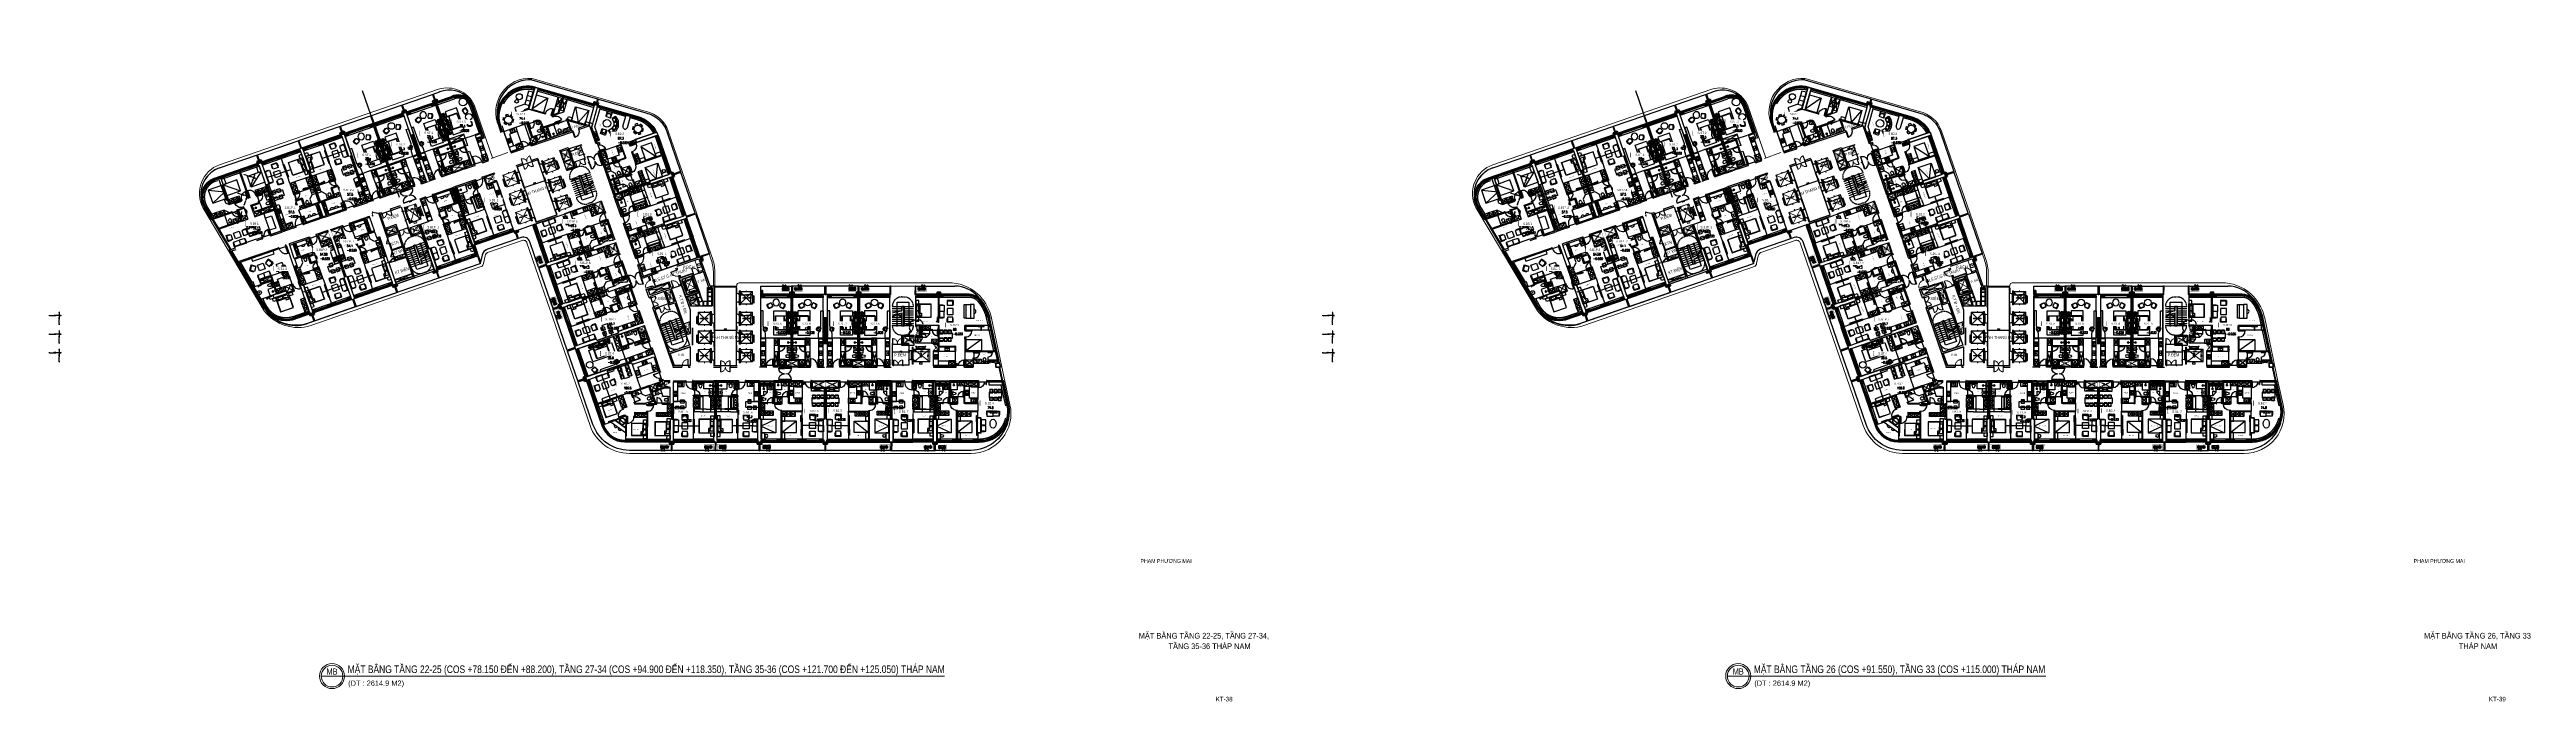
# Model space of a CAD drawing. Header units: millimetres. Extents: x -361702973 to 361248309, y -356458554 to 356543577.
# Drawn here: x -127707 to 199515, y -26678 to 59388 of the extents above; entities that cross this region are included whole.
import ezdxf
from ezdxf.enums import TextEntityAlignment as Align
from ezdxf.xclip import XClip

# ---------------------------------------------------------------- set-up
doc = ezdxf.new("R2010")
doc.units = ezdxf.units.MM
doc.header["$LTSCALE"] = 100
doc.header["$MEASUREMENT"] = 0
doc.header["$XCLIPFRAME"] = 0
doc.set_wipeout_variables(frame=1)
for name, pattern in [('220126_HDN_HBA typical plan$0$HIDDEN', [0.375, 0.25, -0.125]), ('ACAD_ISO03W100', [30, 12, -18]), ('HIDDEN', [0.375, 0.25, -0.125]), ('SKYVILLA 3-F2$0$17-23F MEA_1BR (Type-2)$0$DOTX2', [12.7, 0, -12.7]), ('Xref_ST_MBDV Cot vach 30.7.2022$0$ACAD_ISO02W100', [15, 12, -3]), ('Xref_ST_MBDV Cot vach 30.7.2022$0$CENTERX2', [4, 2.5, -0.5, 0.5, -0.5]), ('Xref_ST_MBDV Cot vach 30.7.2022$0$HIDDEN', [0.375, 0.25, -0.125]), ('Xref_ST_MBDV Cot vach 30.7.2022$0$HIDDEN2', [0.1875, 0.125, -0.0625]), ('Xref_ST_MBDV Cot vach 30.7.2022$0$PHANTOMX2', [5, 2.5, -0.5, 0.5, -0.5, 0.5, -0.5]), ('Xref_ST_MBDV Cot vach 30.7.2022$0$ST_MBDV Cot vach 220803$0$HIDDEN', [0.375, 0.25, -0.125]), ('Xref_ST_MBDV Cot vach 30.7.2022$0$ST_MBDV Cot vach 220803$0$PHANTOMX2', [5, 2.5, -0.5, 0.5, -0.5, 0.5, -0.5]), ('Xref_ST_MBDV Cot vach 30.7.2022$0$ST_MBDV Cot vach 220803$0$Xref_ST_MBDV Cot vach 30.7.2022$0$HIDDEN', [0.375, 0.25, -0.125])]:
    doc.linetypes.add(name, pattern=pattern)
for name, color, linetype in [('1-CAPLANH', 4, 'Continuous'), ('1-Chu thich', 4, 'Continuous'), ('1VinaPVC-Text', 9, 'Continuous'), ('A-_FURN----_E-_N', 251, 'Continuous'), ('A-_SANIEQPT_E-_N', 251, 'Continuous'), ('A-ANNO-ROOM', 50, 'Continuous'), ('A-WALL-FNSH', 11, 'Continuous'), ('AC-EAD', 6, 'Continuous'), ('dien tich thong thuy', 3, 'Continuous'), ('IDEA - dim', 251, 'Continuous'), ('KC-Betong', 6, 'Continuous'), ('KT-Cua', 36, 'Continuous'), ('KT-Khuat', 9, 'HIDDEN'), ('KT-Net manh', 139, 'Continuous'), ('KT-Noi that', 32, 'Continuous'), ('KT-Text', 7, 'Continuous'), ('KT-Tuong', 1, 'Continuous'), ('NDT Cap nuoc', 4, 'Continuous'), ('ONG', 150, 'Continuous'), ('TAC - Net manh', 139, 'Continuous'), ('truc ky thua', 50, 'Continuous'), ('Xref_ST_MBDV Cot vach 30.7.2022$0$A-FLOR-STRS-ARROW', 8, 'Continuous'), ('Xref_ST_MBDV Cot vach 30.7.2022$0$IDEA - dim', 251, 'Continuous'), ('Xref_ST_MBDV Cot vach 30.7.2022$0$KT-Dim', 8, 'Continuous'), ('Xref_ST_MBDV Cot vach 30.7.2022$0$KT-Khuat', 9, 'Xref_ST_MBDV Cot vach 30.7.2022$0$HIDDEN'), ('Xref_ST_MBDV Cot vach 30.7.2022$0$KT-Net manh', 139, 'Continuous'), ('Xref_ST_MBDV Cot vach 30.7.2022$0$KT-Text', 7, 'Continuous'), ('Xref_ST_MBDV Cot vach 30.7.2022$0$KT-Thay', 7, 'Continuous'), ('Xref_ST_MBDV Cot vach 30.7.2022$0$KT-Tuong', 1, 'Continuous'), ('Xref_ST_MBDV Cot vach 30.7.2022$0$ST_MBDV Cot vach 220803$0$220403_HDN_Penthouse Plan$0$A-_FURN----_E-_N', 251, 'Continuous'), ('Xref_ST_MBDV Cot vach 30.7.2022$0$ST_MBDV Cot vach 220803$0$KT-Khuat', 9, 'Xref_ST_MBDV Cot vach 30.7.2022$0$ST_MBDV Cot vach 220803$0$HIDDEN'), ('Xref_ST_MBDV Cot vach 30.7.2022$0$ST_MBDV Cot vach 220803$0$KT-Net manh', 139, 'Continuous'), ('Xref_ST_MBDV Cot vach 30.7.2022$0$ST_MBDV Cot vach 220803$0$KT-Text', 7, 'Continuous'), ('Xref_ST_MBDV Cot vach 30.7.2022$0$ST_MBDV Cot vach 220803$0$Xref_ST_MBDV Cot vach 30.7.2022$0$KT-Text', 7, 'Continuous'), ('Xref_ST_MBDV Cot vach 30.7.2022$0$ST_MBDV Cot vach 220803$0$Xref_ST_MBDV Cot vach 30.7.2022$0$KT-Tuong', 1, 'Continuous')]:
    doc.layers.add(name, color=color, linetype=linetype)
for name, color, linetype, lineweight in [('A- NOI THAT', 3, 'Continuous', 9), ('A-NoiThat', 39, 'Continuous', 13), ('AUDIT_I_220808132811-11', 7, 'Continuous', 9), ('CIC36 net manh', 8, 'Continuous', 9), ('HBA-Partition', 4, 'Continuous', 13), ('KT-Chuviet', 255, 'Continuous', 15), ('KT-Ghi chu', 7, 'Continuous', 15), ('KT-Kich thuoc', 159, 'Continuous', 18), ('KT-lomo nuoc', 3, 'HIDDEN', 5), ('KT-Net cat', 1, 'Continuous', 40), ('KT-Net cot vach', 2, 'Continuous', 50), ('KT-Net cua', 87, 'Continuous', 9), ('KT-Net thay', 7, 'Continuous', 15), ('KT-Net truc', 18, 'Continuous', 15), ('Xref_ST_MBDV Cot vach 30.7.2022$0$CUA', 37, 'Continuous', 13), ('Xref_ST_MBDV Cot vach 30.7.2022$0$KT-Net cot vach', 6, 'Continuous', 50), ('Xref_ST_MBDV Cot vach 30.7.2022$0$KT-Net cua', 87, 'Continuous', 9), ('Xref_ST_MBDV Cot vach 30.7.2022$0$KT-Net thay', 7, 'Continuous', 15), ('Xref_ST_MBDV Cot vach 30.7.2022$0$KT-Noi that', 36, 'Continuous', 9), ('Xref_ST_MBDV Cot vach 30.7.2022$0$ST_MBDV Cot vach 220803$0$KT-Noi that', 36, 'Continuous', 9), ('Xref_ST_MBDV Cot vach 30.7.2022$0$ST_MBDV Cot vach 220803$0$Xref_ST_MBDV Cot vach 30.7.2022$0$CUA', 37, 'Continuous', 13), ('Xref_ST_MBDV Cot vach 30.7.2022$0$ST_MBDV Cot vach 220803$0$Xref_ST_MBDV Cot vach 30.7.2022$0$KT-Net cot vach', 6, 'Continuous', 50)]:
    doc.layers.add(name, color=color, linetype=linetype, lineweight=lineweight)
doc.styles.add('220126_HDN_HBA typical plan$0$211210_HDN_HBA_TYPICAL PLAN CORE OPT 1$0$HBA-Text', font='GOTHIC.TTF')
doc.styles.add('51KHUNG TEN$0$khung ten A1$1$Standard', font='VHARIAL.TTF', dxfattribs={"width": 0.9})
doc.styles.add('Arial', font='arial.ttf', dxfattribs={"width": 0.7})
doc.styles.add('font unicode ccu', font='arial.ttf')
doc.styles.add('ROMANS', font='ROMANS.SHX')
doc.styles.add('Tahoma', font='tahoma.ttf')
doc.styles.add('Xref_ST_MBDV Cot vach 30.7.2022$0$Arial', font='arial.ttf', dxfattribs={"width": 0.7})
doc.styles.add('Xref_ST_MBDV Cot vach 30.7.2022$0$DIM', font='vnsimli.shx', dxfattribs={"width": 0.7})
doc.styles.add('Xref_ST_MBDV Cot vach 30.7.2022$0$ROMANS', font='ROMANS.SHX')
doc.styles.add('Xref_ST_MBDV Cot vach 30.7.2022$0$ST_MBDV Cot vach 220803$0$Arial', font='arial.ttf', dxfattribs={"width": 0.7})
doc.styles.add('Xref_ST_MBDV Cot vach 30.7.2022$0$ST_MBDV Cot vach 220803$0$DIM', font='vnsimli.shx', dxfattribs={"width": 0.7})
doc.styles.add('Xref_ST_MBDV Cot vach 30.7.2022$0$ST_MBDV Cot vach 220803$0$Xref_ST_MBDV Cot vach 30.7.2022$0$Arial', font='arial.ttf', dxfattribs={"width": 0.7})
doc.styles.add('Xref_ST_MBDV Cot vach 30.7.2022$0$xref.N.Cot vach tang N2$0$DIM', font='vnsimli.shx', dxfattribs={"width": 0.7})
doc.dimstyles.new('Xref_ST_MBDV Cot vach 30.7.2022$0$CCU 1-100 A1', dxfattribs={"dimscale": 100, "dimtxt": 2.2, "dimasz": 1, "dimexe": 1, "dimexo": 0, "dimgap": 1, "dimtad": 1, "dimdec": 0, "dimdsep": 46, "dimtxsty": 'Xref_ST_MBDV Cot vach 30.7.2022$0$DIM', "dimblk1": 'Xref_ST_MBDV Cot vach 30.7.2022$0$_ARCHTICK', "dimblk2": 'Xref_ST_MBDV Cot vach 30.7.2022$0$_ARCHTICK', "dimsah": 1, "dimcen": 0, "dimdle": 1, "dimclrd": 256, "dimclre": 256, "dimclrt": 31, "dimadec": 0, "dimazin": 0, "dimtfac": 1, "dimtdec": 0, "dimtix": 1, "dimtmove": 2, "dimatfit": 3, "dimldrblk": 'Xref_ST_MBDV Cot vach 30.7.2022$0$_ARCHTICK', "dimfxl": 8, "dimtolj": 1, "dimarcsym": 0})
doc.dimstyles.new('Xref_ST_MBDV Cot vach 30.7.2022$0$ST_MBDV Cot vach 220803$0$CCU 1-100 A1', dxfattribs={"dimscale": 100, "dimtxt": 2.2, "dimasz": 1, "dimexe": 1, "dimexo": 0, "dimgap": 1, "dimtad": 1, "dimdec": 0, "dimdsep": 46, "dimtxsty": 'Xref_ST_MBDV Cot vach 30.7.2022$0$ST_MBDV Cot vach 220803$0$DIM', "dimblk1": 'Xref_ST_MBDV Cot vach 30.7.2022$0$ST_MBDV Cot vach 220803$0$_ARCHTICK', "dimblk2": 'Xref_ST_MBDV Cot vach 30.7.2022$0$ST_MBDV Cot vach 220803$0$_ARCHTICK', "dimsah": 1, "dimcen": 0, "dimdle": 1, "dimclrd": 256, "dimclre": 256, "dimclrt": 31, "dimadec": 0, "dimazin": 0, "dimtfac": 1, "dimtdec": 0, "dimtix": 1, "dimtmove": 2, "dimatfit": 3, "dimldrblk": 'Xref_ST_MBDV Cot vach 30.7.2022$0$ST_MBDV Cot vach 220803$0$_ARCHTICK', "dimfxl": 8, "dimtolj": 1, "dimarcsym": 0})
doc.dimstyles.new('Xref_ST_MBDV Cot vach 30.7.2022$0$xref.N.Cot vach tang N2$0$CCU 1-100 A1', dxfattribs={"dimscale": 100, "dimtxt": 2.2, "dimasz": 1, "dimexe": 1, "dimexo": 0, "dimgap": 1, "dimtad": 1, "dimdec": 0, "dimdsep": 46, "dimtxsty": 'Xref_ST_MBDV Cot vach 30.7.2022$0$xref.N.Cot vach tang N2$0$DIM', "dimblk1": 'Xref_ST_MBDV Cot vach 30.7.2022$0$xref.N.Cot vach tang N2$0$_ARCHTICK', "dimblk2": 'Xref_ST_MBDV Cot vach 30.7.2022$0$xref.N.Cot vach tang N2$0$_ARCHTICK', "dimsah": 1, "dimcen": 0, "dimdle": 1, "dimclrd": 256, "dimclre": 256, "dimclrt": 31, "dimadec": 0, "dimazin": 0, "dimtfac": 1, "dimtdec": 0, "dimtix": 1, "dimtmove": 2, "dimatfit": 3, "dimldrblk": 'Xref_ST_MBDV Cot vach 30.7.2022$0$xref.N.Cot vach tang N2$0$_ARCHTICK', "dimfxl": 8, "dimtolj": 1, "dimarcsym": 0})

# ---------------------------------------------------------------- blocks, each defined once
blk = doc.blocks.new('Louvre')
for p, q in [((-390, 976, 0), (-295, 1009, 0)), ((-374, 929, 0), (-279, 961, 0)), ((-357, 881, 0), (-263, 914, 0)), ((-341, 834, 0), (-246, 867, 0)), ((-325, 787, 0), (-230, 820, 0)), ((-308, 740, 0), (-214, 772, 0)), ((-292, 692, 0), (-197, 725, 0)), ((-276, 645, 0), (-181, 678, 0)), ((-260, 598, 0), (-165, 631, 0)), ((-243, 551, 0), (-148, 583, 0)), ((-227, 503, 0), (-132, 536, 0)), ((-211, 456, 0), (-116, 489, 0)), ((-194, 409, 0), (-99, 442, 0)), ((-178, 362, 0), (-83, 394, 0)), ((-162, 314, 0), (-67, 347, 0)), ((-145, 267, 0), (-50, 300, 0)), ((-129, 220, 0), (-34, 253, 0)), ((-113, 172, 0), (-18, 205, 0)), ((-96, 125, 0), (-1, 158, 0)), ((-80, 78, 0), (15, 111, 0)), ((-64, 31, 0), (31, 63, 0)), ((-47, -17, 0), (48, 16, 0))]:
    blk.add_line(p, q)
at = {"elevation": 0}
blk.add_lwpolyline([(48, 16), (-311, 1056), (-406, 1023), (-47, -17)], close=True, dxfattribs=at)
blk = doc.blocks.new('OU DHCB')
for p, q in [((-145597, -72705), (-145627, -72711)), ((-145597, -72711), (-145627, -72711)), ((-145627, -72711), (-145627, -72774)), ((-145600, -72742), (-145627, -72742)), ((-145597, -72774), (-145627, -72774)), ((-145597, -72780), (-145627, -72774)), ((-145597, -73376), (-145627, -73382)), ((-145597, -73382), (-145627, -73382)), ((-145627, -73446), (-145627, -73382)), ((-145600, -73414), (-145627, -73414)), ((-145597, -73446), (-145627, -73446)), ((-145597, -73452), (-145627, -73446)), ((-145614, -72729), (-145614, -72756)), ((-145614, -73427), (-145614, -73400)), ((-145277, -73376), (-145247, -73382)), ((-145277, -73382), (-145247, -73382)), ((-145277, -73446), (-145247, -73446)), ((-145277, -73452), (-145247, -73446)), ((-145273, -73414), (-145246, -73414)), ((-145260, -73427), (-145260, -73400)), ((-145252, -72710), (-145247, -72711)), ((-145252, -72711), (-145247, -72711)), ((-145252, -72742), (-145246, -72742)), ((-145252, -72774), (-145247, -72774)), ((-145252, -72775), (-145247, -72774)), ((-145247, -72711), (-145247, -72774)), ((-145247, -73446), (-145247, -73382))]:
    blk.add_line(p, q)
at = {"ltscale": 10}
for p, q in [((-145597, -72628), (-145597, -73528)), ((-145297, -72608), (-145577, -72608)), ((-145577, -73548), (-145297, -73548)), ((-145568, -72656), (-145568, -73503)), ((-145324, -72636), (-145548, -72636)), ((-145548, -73523), (-145324, -73523)), ((-145302, -73503), (-145302, -72656)), ((-145277, -73528), (-145277, -72628)), ((-145252, -72667), (-145277, -72634)), ((-145252, -73092), (-145277, -73118)), ((-145252, -72667), (-145252, -73092))]:
    blk.add_line(p, q, dxfattribs=at)
at = {"linetype": 'HIDDEN', "ltscale": 1.5}
for p, q in [((-145505, -73371), (-145522, -73371)), ((-145514, -73362), (-145514, -73380)), ((-145511, -73371), (-145338, -73371)), ((-145414, -72691), (-145425, -72850)), ((-145414, -73101), (-145425, -72941)), ((-145424, -73458), (-145424, -73284)), ((-145412, -72928), (-145403, -72928)), ((-145403, -72928), (-145403, -72902)), ((-145403, -72902), (-145389, -72902)), ((-145392, -72679), (-145401, -72679)), ((-145389, -72928), (-145389, -72902)), ((-145389, -72928), (-145380, -72928)), ((-145372, -73298), (-145387, -73289)), ((-145387, -73453), (-145372, -73444)), ((-145384, -73301), (-145375, -73286)), ((-145384, -73441), (-145375, -73456)), ((-145367, -72850), (-145378, -72691)), ((-145367, -72941), (-145378, -73101))]:
    blk.add_line(p, q, dxfattribs=at)
for points in [[(-145568, -73236), (-145478, -73236), (-145422, -73168), (-145302, -73168)], [(-145460, -72902), (-145440, -72902), (-145440, -72889), (-145460, -72889)], [(-145412, -72864), (-145403, -72864), (-145403, -72890), (-145389, -72890), (-145389, -72864), (-145380, -72864)]]:
    blk.add_lwpolyline(points, dxfattribs=at)
for points in [[(-145499, -73386), (-145517, -73379, -0.677033), (-145517, -73363), (-145499, -73356)], [(-145401, -73299), (-145385, -73287, -0.677033), (-145371, -73295), (-145374, -73314)], [(-145374, -73428), (-145371, -73447, -0.677033), (-145385, -73455), (-145401, -73443)]]:
    blk.add_lwpolyline(points, format="xyb", dxfattribs=at)
for points in [[(-145514, -72845), (-145514, -72947), (-145460, -72947), (-145460, -72845)], [(-145438, -72893), (-145378, -72893), (-145378, -72899), (-145438, -72899)]]:
    blk.add_lwpolyline(points, close=True, dxfattribs=at)
for centre in [(-145614, -72742), (-145614, -73414), (-145260, -73414)]:
    blk.add_circle(centre, 6.4)
blk.add_circle((-145424, -73371), 75.8, dxfattribs=at)
at = {"ltscale": 10}
for centre, radius, start, end in [((-145577, -72628), 20, 90, 180), ((-145577, -73528), 20, 180, 270), ((-145548, -72656), 20, 90, 180), ((-145548, -73503), 20, 180, 270), ((-145324, -72658), 22.3, 5.83694, 90.89598), ((-145324, -73501), 22.3, 269.10402, 354.16306), ((-145297, -72628), 20, 0, 90), ((-145297, -73528), 20, 270, 0)]:
    blk.add_arc(centre, radius, start, end, dxfattribs=at)
at = {"linetype": 'HIDDEN', "ltscale": 1.5, "extrusion": (-3.70596e-18, -2.30289e-31, -1)}
for centre, start_param, end_param in [((-145412, -72851), 1.5707963, 3.2214226), ((-145412, -72940), 3.0617627, 4.712389), ((-145401, -72692), 3.2214226, 4.712389), ((-145401, -73100), 1.5707963, 3.0617627), ((-145392, -72692), 4.712389, 6.2033553), ((-145392, -73100), 0.07983, 1.5707963), ((-145380, -72851), -0.07983, 1.5707963), ((-145380, -72940), 4.712389, 6.3630153)]:
    blk.add_ellipse(centre, major_axis=(13.5, 0), ratio=0.9428577, start_param=start_param, end_param=end_param, dxfattribs=at)
blk = doc.blocks.new('ki hieu qt')
at = {"layer": 'AC-EAD', "color": 7}
for points in [[(-276796163327.46399, 549769551681.08936), (-276796163446.06061, 549769551567.15027)], [(-276796163396.68091, 549769551574.91687), (-276796163446.06061, 549769551567.15027)], [(-276796163396.68091, 549769550380.16565), (-276796163446.06061, 549769550387.93225)], [(-276796163327.46399, 549769550273.99316), (-276796163446.06061, 549769550387.93225)], [(-276796163338.91742, 549769551517.02808), (-276796163364.60309, 549769551559.91077)], [(-276796163338.91742, 549769550438.05444), (-276796163364.60309, 549769550395.17175)], [(-276796163338.91742, 549769551517.02808), (-276796163327.46399, 549769551681.08936)], [(-276796163338.91742, 549769550438.05444), (-276796163327.46399, 549769550273.99316)], [(-276796163110.55872, 549769551464.18396), (-276796163229.15527, 549769551350.24487)], [(-276796163179.7757, 549769551358.0116), (-276796163229.15527, 549769551350.24487)], [(-276796163179.7757, 549769550597.07092), (-276796163229.15527, 549769550604.83765)], [(-276796163110.55872, 549769550490.89856), (-276796163229.15527, 549769550604.83765)], [(-276796163122.01202, 549769551300.1228), (-276796163147.69757, 549769551343.00525)], [(-276796163122.01202, 549769550654.95972), (-276796163147.69757, 549769550612.07727)], [(-276796163122.01202, 549769551300.1228), (-276796163110.55872, 549769551464.18396)], [(-276796163122.01202, 549769550654.95972), (-276796163110.55872, 549769550490.89856)]]:
    blk.add_lwpolyline(points, dxfattribs=at)
for centre, radius, start, end in [((-276796163644.43658, 549769550332.10315), 286.85271, 12.6929583541, 104.5668063709), ((-276796163644.43658, 549769551622.97937), 286.85271, 255.4344489796, 347.3073344549), ((-276796163679.50098, 549769550323.73364), 288.39512, 11.2914770354, 97.3853094213), ((-276796163679.50098, 549769551631.34888), 288.39512, 262.6147275282, 348.709269443), ((-276796163427.53119, 549769550549.00842), 286.85271, 12.6929583541, 104.5668063709), ((-276796163427.53119, 549769551406.0741), 286.85271, 255.4344489796, 347.3073344549), ((-276796163462.59583, 549769550540.63904), 288.39512, 11.2914770354, 97.3853094213), ((-276796163462.59583, 549769551414.44348), 288.39512, 262.6147275282, 348.709269443)]:
    blk.add_arc(centre, radius, start, end, dxfattribs=at)
blk = doc.blocks.new('DHCB.1')
at = {"xscale": -1, "rotation": 106.4733300107783}
blk.add_blockref('OU DHCB', (-194860, -237776), dxfattribs=at)
at = {"xscale": 0.4, "yscale": 0.4, "zscale": 0.4, "rotation": 286.4738024344239}
blk.add_blockref('ki hieu qt', (-179483459312, -168534274839), dxfattribs=at)
blk = doc.blocks.new('P150')
for points in [[(-1.6, 0), (-1.55, 0), (-1.55, 0.1), (-1.6, 0.1)], [(-1.53, 0.1), (-1.55, 0.1), (-1.55, 0.85), (-1.53, 0.85)], [(-0.05, 0.1), (-0.07, 0.1), (-0.07, 0.85), (-0.05, 0.85)], [(-0.05, 0), (0, 0), (0, 0.1), (-0.05, 0.1)]]:
    blk.add_lwpolyline(points, close=True)
for centre, start, end in [((-1.55, 0.1), 0, 90), ((-0.05, 0.1), 90, 180)]:
    blk.add_arc(centre, 0.75, start, end)
blk = doc.blocks.new('*U114')
for p, q in [((-1260, 525), (-1300, 525)), ((-1260, 100), (-1300, 100)), ((-1280, 100), (-1280, 525)), ((-90, 525), (-50, 525)), ((-90, 100), (-50, 100)), ((-70, 100), (-70, 525))]:
    blk.add_line(p, q)
for points in [[(-1350, -100), (-1290, -100), (-1290, -40), (-1300, -40), (-1300, 0), (-1350, 0)], [(-1300, 0), (-1260, 0), (-1260, 625), (-1300, 625)], [(-50, 0), (-90, 0), (-90, 625), (-50, 625)], [(0, -100), (-60, -100), (-60, -40), (-50, -40), (-50, 0), (0, 0)]]:
    blk.add_lwpolyline(points, close=True)
at = {"linetype": 'Xref_ST_MBDV Cot vach 30.7.2022$0$HIDDEN2'}
for centre, start, end in [((-1300, 0), 0, 89.99996), ((-50, 0), 90.00004, 180)]:
    blk.add_arc(centre, 625, start, end, dxfattribs=at)
blk = doc.blocks.new('*U115')
blk.add_line((70, 100), (70, 700))
for points in [[(0, -100), (60, -100), (60, -40), (50, -40), (50, 0), (0, 0)], [(50, 0), (50, 800), (90, 800), (90, 0)], [(50, 100), (90, 100), (90, 700), (50, 700)], [(900, -100), (840, -100), (840, -40), (850, -40), (850, 0), (900, 0)]]:
    blk.add_lwpolyline(points, close=True)
at = {"linetype": 'Xref_ST_MBDV Cot vach 30.7.2022$0$HIDDEN'}
blk.add_arc((50, 0), 800, 0, 90, dxfattribs=at)
blk = doc.blocks.new('*U113')
for p, q in [((-1260, 525), (-1300, 525)), ((-1260, 100), (-1300, 100)), ((-1280, 100), (-1280, 525)), ((-90, 525), (-50, 525)), ((-90, 100), (-50, 100)), ((-70, 100), (-70, 525))]:
    blk.add_line(p, q)
for points in [[(-1350, -150), (-1290, -150), (-1290, -40), (-1300, -40), (-1300, 0), (-1350, 0)], [(-1300, 0), (-1260, 0), (-1260, 625), (-1300, 625)], [(-50, 0), (-90, 0), (-90, 625), (-50, 625)], [(0, -150), (-60, -150), (-60, -40), (-50, -40), (-50, 0), (0, 0)]]:
    blk.add_lwpolyline(points, close=True)
at = {"linetype": 'Xref_ST_MBDV Cot vach 30.7.2022$0$HIDDEN2'}
for centre, start, end in [((-1300, 0), 0, 89.99996), ((-50, 0), 90.00004, 180)]:
    blk.add_arc(centre, 625, start, end, dxfattribs=at)
blk = doc.blocks.new('*U118')
blk.add_line((-70, 100), (-70, 600))
for points in [[(-800, -200), (-740, -200), (-740, -40), (-750, -40), (-750, 0), (-800, 0)], [(-50, 0), (-50, 700), (-90, 700), (-90, 0)], [(-50, 100), (-90, 100), (-90, 600), (-50, 600)], [(0, -200), (-60, -200), (-60, -40), (-50, -40), (-50, 0), (0, 0)]]:
    blk.add_lwpolyline(points, close=True)
at = {"linetype": 'Xref_ST_MBDV Cot vach 30.7.2022$0$HIDDEN'}
blk.add_arc((-50, 0), 700, 90, 180, dxfattribs=at)
blk = doc.blocks.new('*U116')
blk.add_line((70, 100), (70, 700))
for points in [[(0, -100), (60, -100), (60, -40), (50, -40), (50, 0), (0, 0)], [(50, 0), (50, 800), (90, 800), (90, 0)], [(50, 100), (90, 100), (90, 700), (50, 700)], [(900, -100), (840, -100), (840, -40), (850, -40), (850, 0), (900, 0)]]:
    blk.add_lwpolyline(points, close=True)
at = {"linetype": 'Xref_ST_MBDV Cot vach 30.7.2022$0$HIDDEN'}
blk.add_arc((50, 0), 800, 0, 90, dxfattribs=at)
blk = doc.blocks.new('Xref_ST_MBDV Cot vach 30.7.2022$0$_Open90')
at = {"color": 0, "linetype": 'ByBlock', "lineweight": -2}
for p, q in [((0, 0), (-1, 0)), ((-0.5, 0.5), (0, 0)), ((0, 0), (-0.5, -0.5))]:
    blk.add_line(p, q, dxfattribs=at)
blk = doc.blocks.new('*D251')
at = {"layer": 'Defpoints', "color": 5, "transparency": 16777216}
for p, q in [((-47321, 29909), (-48200, 29606)), ((-47647, 28157), (-48137, 29575)), ((-46799, 28397), (-47678, 28093))]:
    blk.add_line(p, q, dxfattribs=at)
at = {"layer": 'Defpoints', "color": 0, "transparency": 16777216}
for p in [(-48153, 29622), (-47321, 29909), (-46799, 28397)]:
    blk.add_point(p, dxfattribs=at)
at = {"layer": 'Defpoints', "color": 5, "transparency": 16777216, "xscale": 50, "yscale": 50, "zscale": 50}
for p, rotation in [((-48153, 29622), 109.0471379532251), ((-47631, 28110), 289.0471379532251)]:
    blk.add_blockref('Xref_ST_MBDV Cot vach 30.7.2022$0$_Open90', p, dxfattribs=dict(at, rotation=rotation))
at = {"layer": 'Defpoints', "color": 5, "transparency": 16777216, "insert": (-47793, 28900), "char_height": 110, "attachment_point": 5, "rotation": 289.04714, "style": 'Xref_ST_MBDV Cot vach 30.7.2022$0$DIM'}
blk.add_mtext('\\A1;1600', dxfattribs=at)
blk = doc.blocks.new('Xref_ST_MBDV Cot vach 30.7.2022$0$_ARCHTICK')
at = {"color": 0, "linetype": 'ByBlock', "const_width": 0.15}
blk.add_lwpolyline([(-0.5, -0.5), (0.5, 0.5)], dxfattribs=at)
blk = doc.blocks.new('Xref_ST_MBDV Cot vach 30.7.2022$0$ST_MBDV Cot vach 220803$0$_Open90')
at = {"color": 0, "linetype": 'ByBlock', "lineweight": -2}
for p, q in [((0, 0), (-1, 0)), ((-0.5, 0.5), (0, 0)), ((0, 0), (-0.5, -0.5))]:
    blk.add_line(p, q, dxfattribs=at)
blk = doc.blocks.new('*D123')
at = {"layer": 'Defpoints', "color": 5, "transparency": 16777216}
for p, q in [((608, 1180), (507, 1180)), ((646, 180), (507, 180)), ((557, 1130), (557, 913)), ((557, 230), (557, 557))]:
    blk.add_line(p, q, dxfattribs=at)
at = {"layer": 'Defpoints', "color": 0, "transparency": 16777216}
for p in [(557, 1180), (608, 1180, 0), (646, 180, 0)]:
    blk.add_point(p, dxfattribs=at)
at = {"layer": 'Defpoints', "color": 5, "transparency": 16777216, "xscale": 50, "yscale": 50, "zscale": 50}
for p, rotation in [((557, 1180), 90), ((557, 180), 270)]:
    blk.add_blockref('Xref_ST_MBDV Cot vach 30.7.2022$0$ST_MBDV Cot vach 220803$0$_Open90', p, dxfattribs=dict(at, rotation=rotation))
at = {"layer": 'Defpoints', "color": 5, "transparency": 16777216, "insert": (557, 735), "char_height": 110, "attachment_point": 5, "rotation": 90, "style": 'Xref_ST_MBDV Cot vach 30.7.2022$0$ST_MBDV Cot vach 220803$0$DIM'}
blk.add_mtext('\\A1;1000', dxfattribs=at)
blk = doc.blocks.new('Xref_ST_MBDV Cot vach 30.7.2022$0$ST_MBDV Cot vach 220803$0$_ARCHTICK')
at = {"color": 0, "linetype": 'ByBlock', "const_width": 0.15}
blk.add_lwpolyline([(-0.5, -0.5), (0.5, 0.5)], dxfattribs=at)
blk = doc.blocks.new('*D124')
at = {"layer": 'Defpoints', "color": 5, "transparency": 16777216}
for p, q in [((425, 205), (425, 326)), ((475, 276), (897, 276)), ((1675, 276), (1253, 276)), ((1725, 205), (1725, 326))]:
    blk.add_line(p, q, dxfattribs=at)
at = {"layer": 'Defpoints', "color": 0, "transparency": 16777216}
for p in [(425, 205, 0), (1725, 276), (1725, 205, 0)]:
    blk.add_point(p, dxfattribs=at)
at = {"layer": 'Defpoints', "color": 5, "transparency": 16777216, "xscale": 50, "yscale": 50, "zscale": 50, "rotation": 180}
blk.add_blockref('Xref_ST_MBDV Cot vach 30.7.2022$0$ST_MBDV Cot vach 220803$0$_Open90', (425, 276), dxfattribs=at)
at = {"layer": 'Defpoints', "color": 5, "transparency": 16777216, "xscale": 50, "yscale": 50, "zscale": 50}
blk.add_blockref('Xref_ST_MBDV Cot vach 30.7.2022$0$ST_MBDV Cot vach 220803$0$_Open90', (1725, 276), dxfattribs=at)
at = {"layer": 'Defpoints', "color": 5, "transparency": 16777216, "insert": (1075, 276), "char_height": 110, "attachment_point": 5, "style": 'Xref_ST_MBDV Cot vach 30.7.2022$0$ST_MBDV Cot vach 220803$0$DIM'}
blk.add_mtext('\\A1;1300', dxfattribs=at)
blk = doc.blocks.new('*U126')
blk.add_line((-70, 100), (-70, 700))
for points in [[(-900, -100), (-840, -100), (-840, -40), (-850, -40), (-850, 0), (-900, 0)], [(-50, 0), (-50, 800), (-90, 800), (-90, 0)], [(-50, 100), (-90, 100), (-90, 700), (-50, 700)], [(0, -100), (-60, -100), (-60, -40), (-50, -40), (-50, 0), (0, 0)]]:
    blk.add_lwpolyline(points, close=True)
at = {"linetype": 'Xref_ST_MBDV Cot vach 30.7.2022$0$ST_MBDV Cot vach 220803$0$Xref_ST_MBDV Cot vach 30.7.2022$0$HIDDEN'}
blk.add_arc((-50, 0), 800, 90, 180, dxfattribs=at)
blk = doc.blocks.new('*U127')
blk.add_line((70, 100), (70, 700))
for points in [[(0, -150), (60, -150), (60, -40), (50, -40), (50, 0), (0, 0)], [(50, 0), (50, 800), (90, 800), (90, 0)], [(50, 100), (90, 100), (90, 700), (50, 700)], [(900, -150), (840, -150), (840, -40), (850, -40), (850, 0), (900, 0)]]:
    blk.add_lwpolyline(points, close=True)
at = {"linetype": 'Xref_ST_MBDV Cot vach 30.7.2022$0$ST_MBDV Cot vach 220803$0$Xref_ST_MBDV Cot vach 30.7.2022$0$HIDDEN'}
blk.add_arc((50, 0), 800, 0, 90, dxfattribs=at)
blk = doc.blocks.new('Xref_ST_MBDV Cot vach 30.7.2022$0$xref.N.Cot vach tang N2$0$_Open90')
at = {"color": 0, "linetype": 'ByBlock', "lineweight": -2}
for p, q in [((0, 0), (-1, 0)), ((-0.5, 0.5), (0, 0)), ((0, 0), (-0.5, -0.5))]:
    blk.add_line(p, q, dxfattribs=at)
blk = doc.blocks.new('*D245')
at = {"layer": 'Defpoints', "color": 5, "transparency": 16777216}
for p, q in [((-58895, 45731), (-58980, 45978)), ((-58917, 45947), (-57499, 46437)), ((-57382, 46253), (-57468, 46500))]:
    blk.add_line(p, q, dxfattribs=at)
at = {"layer": 'Defpoints', "color": 0, "transparency": 16777216}
for p in [(-57451, 46453), (-57382, 46253), (-58895, 45731)]:
    blk.add_point(p, dxfattribs=at)
at = {"layer": 'Defpoints', "color": 5, "transparency": 16777216, "xscale": 50, "yscale": 50, "zscale": 50}
for p, rotation in [((-58964, 45931), 199.0471379529899), ((-57451, 46453), 19.04713795298989)]:
    blk.add_blockref('Xref_ST_MBDV Cot vach 30.7.2022$0$xref.N.Cot vach tang N2$0$_Open90', p, dxfattribs=dict(at, rotation=rotation))
at = {"layer": 'Defpoints', "color": 5, "transparency": 16777216, "insert": (-58242, 46291), "char_height": 110, "attachment_point": 5, "rotation": 19.04714, "style": 'Xref_ST_MBDV Cot vach 30.7.2022$0$xref.N.Cot vach tang N2$0$DIM'}
blk.add_mtext('\\A1;1600', dxfattribs=at)
blk = doc.blocks.new('Xref_ST_MBDV Cot vach 30.7.2022$0$xref.N.Cot vach tang N2$0$_ARCHTICK')
at = {"color": 0, "linetype": 'ByBlock', "const_width": 0.15}
blk.add_lwpolyline([(-0.5, -0.5), (0.5, 0.5)], dxfattribs=at)
blk = doc.blocks.new('*D108')
at = {"layer": 'Defpoints', "color": 5, "transparency": 16777216}
for p, q in [((-2230, 1494), (-2230, 1596)), ((-2180, 1546), (-1728, 1546)), ((-780, 1546), (-1372, 1546)), ((-730, 1457), (-730, 1596))]:
    blk.add_line(p, q, dxfattribs=at)
at = {"layer": 'Defpoints', "color": 0, "transparency": 16777216}
for p in [(-2230, 1546), (-2230, 1494, 0), (-730, 1457, 0)]:
    blk.add_point(p, dxfattribs=at)
at = {"layer": 'Defpoints', "color": 5, "transparency": 16777216, "xscale": 50, "yscale": 50, "zscale": 50, "rotation": 180}
blk.add_blockref('Xref_ST_MBDV Cot vach 30.7.2022$0$_Open90', (-2230, 1546), dxfattribs=at)
at = {"layer": 'Defpoints', "color": 5, "transparency": 16777216, "xscale": 50, "yscale": 50, "zscale": 50}
blk.add_blockref('Xref_ST_MBDV Cot vach 30.7.2022$0$_Open90', (-730, 1546), dxfattribs=at)
at = {"layer": 'Defpoints', "color": 5, "transparency": 16777216, "insert": (-1550, 1546), "char_height": 110, "attachment_point": 5, "style": 'Xref_ST_MBDV Cot vach 30.7.2022$0$DIM'}
blk.add_mtext('\\A1;1500', dxfattribs=at)
blk = doc.blocks.new('*D109')
at = {"layer": 'Defpoints', "color": 5, "transparency": 16777216}
for p, q in [((-879, 1950), (-1000, 1950)), ((-879, 350), (-1000, 350)), ((-950, 1900), (-950, 1328)), ((-950, 400), (-950, 972))]:
    blk.add_line(p, q, dxfattribs=at)
at = {"layer": 'Defpoints', "color": 0, "transparency": 16777216}
for p in [(-950, 350), (-879, 1950, 0), (-879, 350, 0)]:
    blk.add_point(p, dxfattribs=at)
at = {"layer": 'Defpoints', "color": 5, "transparency": 16777216, "xscale": 50, "yscale": 50, "zscale": 50}
for p, rotation in [((-950, 1950), 90), ((-950, 350), 270)]:
    blk.add_blockref('Xref_ST_MBDV Cot vach 30.7.2022$0$_Open90', p, dxfattribs=dict(at, rotation=rotation))
at = {"layer": 'Defpoints', "color": 5, "transparency": 16777216, "insert": (-950, 1150), "char_height": 110, "attachment_point": 5, "rotation": 90, "style": 'Xref_ST_MBDV Cot vach 30.7.2022$0$DIM'}
blk.add_mtext('\\A1;1600', dxfattribs=at)
blk = doc.blocks.new('*D246')
at = {"layer": 'Defpoints', "color": 5, "transparency": 16777216}
for p, q in [((-39923, 22870), (-39923, 22301)), ((-39873, 22351), (-36973, 22351)), ((-36923, 22870), (-36923, 22301))]:
    blk.add_line(p, q, dxfattribs=at)
at = {"layer": 'Defpoints', "color": 0, "transparency": 16777216}
for p in [(-39923, 22870), (-36923, 22870), (-36923, 22351)]:
    blk.add_point(p, dxfattribs=at)
at = {"layer": 'Defpoints', "color": 5, "transparency": 16777216, "xscale": 50, "yscale": 50, "zscale": 50, "rotation": 180}
blk.add_blockref('Xref_ST_MBDV Cot vach 30.7.2022$0$xref.N.Cot vach tang N2$0$_Open90', (-39923, 22351), dxfattribs=at)
at = {"layer": 'Defpoints', "color": 5, "transparency": 16777216, "xscale": 50, "yscale": 50, "zscale": 50}
blk.add_blockref('Xref_ST_MBDV Cot vach 30.7.2022$0$xref.N.Cot vach tang N2$0$_Open90', (-36923, 22351), dxfattribs=at)
at = {"layer": 'Defpoints', "color": 5, "transparency": 16777216, "insert": (-38423, 22456), "char_height": 110, "attachment_point": 5, "style": 'Xref_ST_MBDV Cot vach 30.7.2022$0$xref.N.Cot vach tang N2$0$DIM'}
blk.add_mtext('\\A1;3000', dxfattribs=at)
blk = doc.blocks.new('*D111')
at = {"layer": 'Defpoints', "color": 0, "transparency": 16777216}
for p in [(-424, -515), (-353, -515, 0), (-353, -2115, 0)]:
    blk.add_point(p, dxfattribs=at)
at = {"layer": 'Xref_ST_MBDV Cot vach 30.7.2022$0$KT-Noi that', "color": 5, "transparency": 16777216}
for p, q in [((-353, -515), (-474, -515)), ((-353, -2115), (-474, -2115)), ((-424, -565), (-424, -1155)), ((-424, -2065), (-424, -1512))]:
    blk.add_line(p, q, dxfattribs=at)
at = {"layer": 'Xref_ST_MBDV Cot vach 30.7.2022$0$KT-Noi that', "color": 5, "transparency": 16777216, "xscale": 50, "yscale": 50, "zscale": 50}
for p, rotation in [((-424, -515), 90), ((-424, -2115), 270)]:
    blk.add_blockref('Xref_ST_MBDV Cot vach 30.7.2022$0$xref.N.Cot vach tang N2$0$_Open90', p, dxfattribs=dict(at, rotation=rotation))
at = {"layer": 'Xref_ST_MBDV Cot vach 30.7.2022$0$KT-Noi that', "color": 5, "transparency": 16777216, "insert": (-424, -1333), "char_height": 110, "attachment_point": 5, "rotation": 90, "style": 'Xref_ST_MBDV Cot vach 30.7.2022$0$xref.N.Cot vach tang N2$0$DIM'}
blk.add_mtext('\\A1;1600', dxfattribs=at)
blk = doc.blocks.new('*D112')
at = {"layer": 'Defpoints', "color": 0, "transparency": 16777216}
for p in [(-2310, -615), (-2310, -827), (-210, -615)]:
    blk.add_point(p, dxfattribs=at)
at = {"layer": 'Xref_ST_MBDV Cot vach 30.7.2022$0$KT-Noi that', "color": 5, "transparency": 16777216}
for p, q in [((-2310, -615), (-2310, -877)), ((-260, -827), (-2260, -827)), ((-210, -615), (-210, -877))]:
    blk.add_line(p, q, dxfattribs=at)
at = {"layer": 'Xref_ST_MBDV Cot vach 30.7.2022$0$KT-Noi that', "color": 5, "transparency": 16777216, "xscale": 50, "yscale": 50, "zscale": 50, "rotation": 180}
blk.add_blockref('Xref_ST_MBDV Cot vach 30.7.2022$0$xref.N.Cot vach tang N2$0$_Open90', (-2310, -827), dxfattribs=at)
at = {"layer": 'Xref_ST_MBDV Cot vach 30.7.2022$0$KT-Noi that', "color": 5, "transparency": 16777216, "xscale": 50, "yscale": 50, "zscale": 50}
blk.add_blockref('Xref_ST_MBDV Cot vach 30.7.2022$0$xref.N.Cot vach tang N2$0$_Open90', (-210, -827), dxfattribs=at)
at = {"layer": 'Xref_ST_MBDV Cot vach 30.7.2022$0$KT-Noi that', "color": 5, "transparency": 16777216, "insert": (-1260, -722), "char_height": 110, "attachment_point": 5, "style": 'Xref_ST_MBDV Cot vach 30.7.2022$0$xref.N.Cot vach tang N2$0$DIM'}
blk.add_mtext('\\A1;2100', dxfattribs=at)
blk = doc.blocks.new('*D247')
at = {"layer": 'Defpoints', "color": 5, "transparency": 16777216}
for p, q in [((-65165, 41522), (-65020, 41102)), ((-64989, 41166), (-62247, 42112)), ((-62329, 42501), (-62184, 42081))]:
    blk.add_line(p, q, dxfattribs=at)
at = {"layer": 'Defpoints', "color": 0, "transparency": 16777216}
for p in [(-65165, 41522), (-62329, 42501), (-62200, 42128)]:
    blk.add_point(p, dxfattribs=at)
at = {"layer": 'Defpoints', "color": 5, "transparency": 16777216, "xscale": 50, "yscale": 50, "zscale": 50}
for p, rotation in [((-65036, 41149), 199.0474713068571), ((-62200, 42128), 19.04747130685717)]:
    blk.add_blockref('Xref_ST_MBDV Cot vach 30.7.2022$0$xref.N.Cot vach tang N2$0$_Open90', p, dxfattribs=dict(at, rotation=rotation))
at = {"layer": 'Defpoints', "color": 5, "transparency": 16777216, "insert": (-63652, 41738), "char_height": 110, "attachment_point": 5, "rotation": 19.04747, "style": 'Xref_ST_MBDV Cot vach 30.7.2022$0$xref.N.Cot vach tang N2$0$DIM'}
blk.add_mtext('\\A1;3000', dxfattribs=at)
blk = doc.blocks.new('*D248')
at = {"layer": 'Defpoints', "color": 5, "transparency": 16777216}
for p, q in [((-16373, 19635), (-16373, 19374)), ((-14123, 19635), (-14123, 19374)), ((-14173, 19424), (-16323, 19424))]:
    blk.add_line(p, q, dxfattribs=at)
at = {"layer": 'Defpoints', "color": 0, "transparency": 16777216}
for p in [(-16373, 19635), (-14123, 19635), (-16373, 19424)]:
    blk.add_point(p, dxfattribs=at)
at = {"layer": 'Defpoints', "color": 5, "transparency": 16777216, "xscale": 50, "yscale": 50, "zscale": 50, "rotation": 180}
blk.add_blockref('Xref_ST_MBDV Cot vach 30.7.2022$0$xref.N.Cot vach tang N2$0$_Open90', (-16373, 19424), dxfattribs=at)
at = {"layer": 'Defpoints', "color": 5, "transparency": 16777216, "xscale": 50, "yscale": 50, "zscale": 50}
blk.add_blockref('Xref_ST_MBDV Cot vach 30.7.2022$0$xref.N.Cot vach tang N2$0$_Open90', (-14123, 19424), dxfattribs=at)
at = {"layer": 'Defpoints', "color": 5, "transparency": 16777216, "insert": (-15248, 19529), "char_height": 110, "attachment_point": 5, "style": 'Xref_ST_MBDV Cot vach 30.7.2022$0$xref.N.Cot vach tang N2$0$DIM'}
blk.add_mtext('\\A1;2250', dxfattribs=at)
blk = doc.blocks.new('*D249')
at = {"layer": 'Defpoints', "color": 0, "transparency": 16777216}
for p in [(-79547, 38937), (-79480, 38960, 0), (-78795, 36975, 0)]:
    blk.add_point(p, dxfattribs=at)
at = {"layer": 'Xref_ST_MBDV Cot vach 30.7.2022$0$KT-Noi that', "color": 5, "transparency": 16777216}
for p, q in [((-79480, 38960), (-79595, 38920)), ((-79531, 38889), (-79257, 38095)), ((-78878, 36999), (-79141, 37758)), ((-78795, 36975), (-78909, 36935))]:
    blk.add_line(p, q, dxfattribs=at)
for p, xscale, yscale, zscale, rotation in [((-79547, 38937), 50, 50, 50, 109.0471379549027), ((-78862, 36952), 49.99999999999999, 49.99999999999999, 49.99999999999999, 289.0471379549027)]:
    blk.add_blockref('Xref_ST_MBDV Cot vach 30.7.2022$0$xref.N.Cot vach tang N2$0$_Open90', p, dxfattribs=dict(at, xscale=xscale, yscale=yscale, zscale=zscale, rotation=rotation))
at = {"layer": 'Xref_ST_MBDV Cot vach 30.7.2022$0$KT-Noi that', "color": 5, "transparency": 16777216, "insert": (-79199, 37927), "char_height": 110, "attachment_point": 5, "rotation": 289.04714, "style": 'Xref_ST_MBDV Cot vach 30.7.2022$0$xref.N.Cot vach tang N2$0$DIM'}
blk.add_mtext('\\A1;2100', dxfattribs=at)
blk = doc.blocks.new('*D250')
at = {"layer": 'Defpoints', "color": 0, "transparency": 16777216}
for p in [(-80554, 38219), (-80485, 38019), (-79312, 38912, 0)]:
    blk.add_point(p, dxfattribs=at)
at = {"layer": 'Xref_ST_MBDV Cot vach 30.7.2022$0$KT-Noi that', "color": 5, "transparency": 16777216}
for p, q in [((-80554, 38219), (-80469, 37971)), ((-79209, 38459), (-80438, 38035)), ((-79312, 38912), (-79145, 38428))]:
    blk.add_line(p, q, dxfattribs=at)
at = {"layer": 'Xref_ST_MBDV Cot vach 30.7.2022$0$KT-Noi that', "color": 5, "transparency": 16777216, "xscale": 50, "yscale": 50, "zscale": 50}
for p, rotation in [((-80485, 38019), 199.0471379529899), ((-79162, 38476), 19.04713795298991)]:
    blk.add_blockref('Xref_ST_MBDV Cot vach 30.7.2022$0$xref.N.Cot vach tang N2$0$_Open90', p, dxfattribs=dict(at, rotation=rotation))
at = {"layer": 'Xref_ST_MBDV Cot vach 30.7.2022$0$KT-Noi that', "color": 5, "transparency": 16777216, "insert": (-79858, 38346), "char_height": 110, "attachment_point": 5, "rotation": 19.04714, "style": 'Xref_ST_MBDV Cot vach 30.7.2022$0$xref.N.Cot vach tang N2$0$DIM'}
blk.add_mtext('\\A1;1400', dxfattribs=at)
blk = doc.blocks.new('*U117')
for p, q in [((-1260, 525), (-1300, 525)), ((-1260, 100), (-1300, 100)), ((-1280, 100), (-1280, 525)), ((-90, 525), (-50, 525)), ((-90, 100), (-50, 100)), ((-70, 100), (-70, 525))]:
    blk.add_line(p, q)
for points in [[(-1350, -100), (-1290, -100), (-1290, -40), (-1300, -40), (-1300, 0), (-1350, 0)], [(-1300, 0), (-1260, 0), (-1260, 625), (-1300, 625)], [(-50, 0), (-90, 0), (-90, 625), (-50, 625)], [(0, -100), (-60, -100), (-60, -40), (-50, -40), (-50, 0), (0, 0)]]:
    blk.add_lwpolyline(points, close=True)
at = {"linetype": 'Xref_ST_MBDV Cot vach 30.7.2022$0$HIDDEN2'}
for centre, start, end in [((-1300, 0), 0, 89.99996), ((-50, 0), 90.00004, 180)]:
    blk.add_arc(centre, 625, start, end, dxfattribs=at)
blk = doc.blocks.new('*U119')
blk.add_line((147, -33), (666, -333))
for points in [[(0, 100), (60, 100), (60, 40), (50, 40), (50, 0), (0, 0)], [(50, 0), (743, -400), (763, -365), (70, 35)], [(900, 100), (840, 100), (840, 40), (850, 40), (850, 0), (900, 0)], [(137, -50), (157, -15), (676, -315), (656, -350)]]:
    blk.add_lwpolyline(points, close=True)
at = {"linetype": 'Xref_ST_MBDV Cot vach 30.7.2022$0$HIDDEN'}
blk.add_arc((50, 0), 800, 324.95047, 0, dxfattribs=at)
blk = doc.blocks.new('220126_HDN_HBA typical plan$0$210902_YS plan 330pm ver13$0$TOTO-WC-CW822J')
at = {"color": 0}
blk.add_lwpolyline([(-177, -119), (-175, 0), (175, 0), (177, -119)], dxfattribs=at)
blk.add_lwpolyline([(-190, -270), (-183, -145, -0.3908696), (-115, -78), (-28, -76, -0.0138862), (28, -76), (115, -78, -0.3908696), (183, -145), (190, -270)], format="xyb", dxfattribs=at)
blk.add_ellipse((0, -270), major_axis=(0, -270), ratio=0.7037037, start_param=4.712389, end_param=7.8539816, dxfattribs=at)
blk = doc.blocks.new('cuawc')
at = {"layer": 'IDEA - dim'}
blk.add_lwpolyline([(-760, 0), (-10, 0), (-10, -10), (-760, -10)], close=True, dxfattribs=at)
blk.add_lwpolyline([(-135, -10), (-135, -70, -0.4142136), (-155, -90), (-615, -90, -0.4142136), (-635, -70), (-635, -10), (-620, -10), (-620, -65, 0.4142136), (-610, -75), (-160, -75, 0.4142136), (-150, -65), (-150, -10), (-135, -10)], format="xyb", dxfattribs=at)
at = {"layer": 'KT-Cua'}
blk.add_lwpolyline([(-10, -750), (-10, 0), (0, 0), (0, -750)], close=True, dxfattribs=at)
blk.add_lwpolyline([(0, -125), (60, -125, -0.4142136), (80, -145), (80, -605, -0.4142136), (60, -625), (0, -625), (0, -610), (55, -610, 0.4142136), (65, -600), (65, -150, 0.4142136), (55, -140), (0, -140), (0, -125)], format="xyb", dxfattribs=at)
at = {"layer": 'KT-Net manh', "linetype": 'ACAD_ISO03W100', "ltscale": 4}
blk.add_arc((-10, 0), 750, 179.99974, 270.76459, dxfattribs=at)
blk = doc.blocks.new('A$C2A980E36')
at = {"ltscale": 0.5}
blk.add_lwpolyline([(160, 60), (160, 30, -0.4142136), (150, 20), (-150, 20, -0.4142136), (-160, 30), (-160, 60, -0.4142136), (-150, 70), (150, 70, -0.4142136)], format="xyb", close=True, dxfattribs=at)
blk.add_lwpolyline([(-10, 0), (10, 0), (10, 400), (-10, 400)], close=True, dxfattribs=at)
for centre, radius in [((0, 400), 125), ((-85, 90), 20), ((0, 400), 100), ((0, 400), 50), ((85, 90), 20)]:
    blk.add_circle(centre, radius, dxfattribs=at)
blk = doc.blocks.new('17-23F MEA_1BR (Type-2)$0$1X-LAMP1')
at = {"color": 0, "linetype": 'ByBlock', "lineweight": -2}
for p, q in [((0, -0.1), (-0.6, 1)), ((0, -0.1), (-0.6, 1)), ((0, 0.1), (-0.6, -1)), ((0, 0.1), (-0.6, -1)), ((-0.1, 0), (1.2, 0)), ((-0.1, 0), (1.2, 0))]:
    blk.add_line(p, q, dxfattribs=at)
at = {"color": 0, "linetype": 'ByBlock', "lineweight": -2, "const_width": 0.0333}
for points in [[(-0.5, 0.8), (-0.6, 1)], [(-0.5, 0.8), (-0.6, 1)], [(1, 0), (1.2, 0)], [(1, 0), (1.2, 0)], [(-0.5, -0.8), (-0.6, -1)], [(-0.5, -0.8), (-0.6, -1)]]:
    blk.add_lwpolyline(points, dxfattribs=at)
at = {"color": 0, "linetype": 'ByBlock', "lineweight": -2}
for radius in [1, 0.867, 0.867, 0.367, 0.367]:
    blk.add_circle((0, 0), radius, dxfattribs=at)
blk = doc.blocks.new('17-23F MEA_1BR (Type-2)$0$IFF-TABLE LAMP')
blk.add_line((40, 192), (40, 207))
at = {"ltscale": 10}
blk.add_lwpolyline([(0, 300), (0, 100)], dxfattribs=at)
blk.add_lwpolyline([(0, 192), (0, 207), (260, 207), (260, 192)], close=True)
blk.add_circle((240, 200), 150)
at = {"layer": 'A- NOI THAT'}
blk.add_line((220, 192), (220, 207), dxfattribs=at)
at = {"ltscale": 10, "xscale": 150.0000000000582, "yscale": 150.0000000000582, "zscale": 1068.863950547171, "rotation": 359.9999999945528}
blk.add_blockref('17-23F MEA_1BR (Type-2)$0$1X-LAMP1', (240, 200), dxfattribs=at)
blk = doc.blocks.new('bk')
blk.add_wipeout([(2295, 1812), (688, 1812), (688, -1378), (2295, -1378)]).dxf.layer = 'IDEA - dim'
at = {"layer": 'IDEA - dim'}
for points in [[(0, -1378), (50, -1378), (50, 1812), (0, 1812), (0, 1578), (0, 1378)], [(688, -1378), (2295, -1378), (2295, 1812), (688, 1812)]]:
    blk.add_lwpolyline(points, close=True, dxfattribs=at)
blk.add_lwpolyline([(50, -1338), (65, -1338), (65, 1783), (50, 1783)], dxfattribs=at)
for centre in [(340, 1488), (340, -1053)]:
    blk.add_circle(centre, 225, dxfattribs=at)
blk.add_blockref('17-23F MEA_1BR (Type-2)$0$IFF-TABLE LAMP', (100, 1288), dxfattribs=at)
at = {"layer": 'IDEA - dim', "xscale": -1, "rotation": 180}
blk.add_blockref('17-23F MEA_1BR (Type-2)$0$IFF-TABLE LAMP', (100, -853), dxfattribs=at)
blk.add_wipeout([(2090, 1147), (2092, 1147), (2094, 1146), (2095, 1144), (2095, 1142), (2095, -708), (2095, -709), (2094, -711), (2092, -712), (2090, -713), (65, -713), (65, -701), (65, -698), (65, -688), (65, -681), (65, -670), (65, -663), (65, 1109), (65, 1117), (65, 1122), (65, 1128), (65, 1131), (65, 1136), (65, 1142), (65, 1147)]).dxf.layer = 'IDEA - dim'
at = {"layer": 'IDEA - dim'}
for p, q in [((65, 1122), (2060, 1122)), ((2070, 1112), (2070, -678)), ((2060, -688), (65, -688))]:
    blk.add_line(p, q, dxfattribs=at)
for points in [[(65, 1147), (65, -713), (2090, -713, 0.4142136), (2095, -708), (2095, 1142, 0.4142136), (2090, 1147)], [(2065, 1097), (2065, -663, -0.4142136), (2045, -683), (85, -683, -0.4142136), (65, -663), (65, 1097, -0.4142136), (85, 1117), (2045, 1117, -0.4142136)]]:
    blk.add_lwpolyline(points, format="xyb", close=True, dxfattribs=at)
for points in [[(131, 1020, 0.0322268), (118, 281, 0.6954102), (135, 263, -0.0681917), (318, 282)], [(131, -585, -0.0322268), (118, 154, -0.6954102), (135, 172, 0.0681917), (318, 153)], [(328, 995, -0.1947778), (148, 1037, 0.6954102), (131, 1020, -0.0686992), (144, 927)], [(352, 277, 0.0014012), (337, 278)], [(352, 158, -0.0014012), (337, 157)], [(454, 303, 0.2943066), (366, 261, -0.6954102), (351, 275, 0.0686992), (360, 350)], [(454, 132, -0.2943066), (366, 174, 0.6954102), (351, 160, -0.0686992), (360, 85)], [(538, 579, -0.0244071), (575, 1003, 0.682044), (558, 1021, -0.0191189), (351, 999)], [(360, 327, 0.0373885), (362, 795, -0.6954102), (376, 809, 0.2129021), (666, 818, -0.682044), (681, 805, 0.0038331), (664, 388)], [(360, 108, -0.0373885), (362, -360, 0.6954102), (376, -374, -0.2129021), (666, -383, 0.682044), (681, -370, -0.0038331), (664, 47)], [(538, 579, 0.0378041), (560, 280, -0.682044), (543, 262, 0.0153884), (377, 276, 0.0153884)], [(538, -144, -0.0378041), (560, 155, 0.682044), (543, 173, -0.0153884), (377, 159, -0.0153884)], [(663, 456, 0.1283367), (681, 298, -0.682044), (668, 283, 0.0165155), (473, 299)], [(663, -21, -0.1283367), (681, 137, 0.682044), (668, 152, -0.0165155), (473, 136)], [(328, -560, 0.1947778), (148, -602, -0.6954102), (131, -585, 0.0686992), (144, -492)], [(538, -144, 0.0244071), (575, -568, -0.682044), (558, -586, 0.0191189), (351, -564)]]:
    blk.add_lwpolyline(points, format="xyb", dxfattribs=at)
blk.add_lwpolyline([(954, 1117), (667, -683), (954, -683), (954, 1117)], dxfattribs=at)
for centre, radius, start, end in [((217, 194), 119, 63.63493, 137.08163), ((217, 241), 119, 222.91837, 296.36507), ((-1856, 412), 2091, 9.44935, 17.06146), ((293, 941), 119, 227.91837, 277.17361), ((318, 327), 44.8, 171.88154, 270.47617), ((318, 108), 44.8, 89.52383, 188.11846), ((345, 350), 73.1, 193.47857, 263.67404), ((345, 85), 73.1, 96.32596, 166.52143), ((359, 926), 73.1, 96.32596, 166.52143), ((332, 950), 44.8, 89.52383, 188.11846), ((328, 957), 37.4, 82.49582, 89.13236), ((-292, 496), 730, 347.77688, 24.55316), ((-292, -61), 730, 335.44684, 12.22312), ((479, 358), 59.2, 194.74296, 264.93843), ((458, 339), 36.7, 173.41731, 272.24549), ((479, 77), 59.2, 95.06157, 165.25704), ((458, 96), 36.7, 87.75451, 186.58269), ((2378, 392), 1927, 161.77314, 168.29866), ((1225, 479), 649, 149.25843, 194.81245), ((1225, -44), 649, 165.18755, 210.74157), ((449, 521), 217, 327.03242, 2.61298), ((602, 457), 61, 297.55962, 351.53206), ((602, -22), 61, 8.46794, 62.44038), ((449, -86), 217, 357.38702, 32.96758), ((484, 602), 176, 357.83905, 7.86668), ((2060, 1112), 10, 0, 90), ((-1856, 23), 2091, 342.93854, 350.55065), ((293, -506), 119, 82.82639, 132.08163), ((359, -491), 73.1, 193.47857, 263.67404), ((332, -515), 44.8, 171.88154, 270.47617), ((328, -522), 37.4, 270.86764, 277.50418), ((2378, 43), 1927, 191.70134, 198.22686), ((484, -167), 176, 352.13332, 2.16095), ((2060, -678), 10, 270, 0)]:
    blk.add_arc(centre, radius, start, end, dxfattribs=at)
blk = doc.blocks.new('*U147')
at = {"ltscale": 5}
blk.add_lwpolyline([(305, -530), (305, 0), (-305, 0), (-305, -530)], close=True, dxfattribs=at)
for centre in [(-150, -150), (-150, -380), (150, -150), (150, -380)]:
    blk.add_circle(centre, 85, dxfattribs=at)
blk = doc.blocks.new('*U148')
at = {"ltscale": 5}
for points in [[(-300, -450), (300, -450), (300, 0), (-300, 0)], [(-261, -65), (261, -65), (261, -415), (-261, -415)], [(-15, -20), (15, -20), (15, -270), (-15, -270)]]:
    blk.add_lwpolyline(points, close=True, dxfattribs=at)
blk = doc.blocks.new('SKYVILLA 3-F2$0$17-23F MEA_1BR (Type-2)$0$LC725X700')
at = {"linetype": 'SKYVILLA 3-F2$0$17-23F MEA_1BR (Type-2)$0$DOTX2'}
blk.add_wipeout([(-329, 129), (-334, 129), (-340, 132), (-345, 135), (-348, 139), (-349, 142), (-350, 170), (-350, 213), (-349, 262), (-348, 315), (-345, 373), (-343, 415), (-338, 465), (-330, 501), (-317, 536), (-293, 576), (-274, 600), (-248, 627), (-216, 654), (-181, 677), (-155, 691), (-126, 703), (-72, 718), (-30, 724), (0, 725), (34, 724), (66, 719), (104, 710), (142, 696), (170, 683), (212, 657), (240, 634), (274, 600), (300, 565), (312, 545), (325, 515), (332, 491), (337, 468), (339, 456), (343, 408), (345, 373), (347, 335), (348, 299), (349, 244), (349, 200), (349, 171), (349, 142), (347, 138), (343, 134), (339, 131), (334, 129), (331, 129), (329, 129), (328, 85), (328, 78), (326, 70), (323, 63), (319, 56), (314, 50), (307, 45), (300, 41), (290, 36), (281, 32), (274, 30), (268, 28), (254, 25), (240, 23), (222, 20), (181, 14), (133, 8), (96, 5), (45, 2), (-9, 0), (-62, 3), (-51, 2), (-95, 5), (-142, 9), (-189, 15), (-223, 20), (-255, 25), (-283, 33), (-301, 41), (-312, 48), (-321, 59), (-325, 67), (-327, 74), (-329, 85)], dxfattribs=at)
at = {"color": 251, "linetype": 'ByBlock', "lineweight": 5, "true_color": 0x636466}
blk.add_line((220, 532), (-271, 433), dxfattribs=at)
at = {"color": 0, "linetype": 'ByBlock', "lineweight": -2}
for points in [[(-329, 129, -0.2834516), (-349, 142, -0.0244714), (-340, 456, -0.0788224), (-313, 545, -0.2702044), (0, 725, -0.2703702)], [(-330, 244, 0.0567245), (-312, 275, 0.0493228), (-282, 408, -0.2122127), (-176, 573, -0.1131663), (0, 612)], [(-329, 129), (-329, 85, 0.2840792), (-301, 41, 0.0496171), (-265, 27, 0.0403869), (0, 0, 0.0540404)], [(329, 129, 0.2834516), (349, 142, 0.0244714), (339, 456, 0.0788224), (312, 545, 0.2699374), (0, 725, 0.2703702)], [(330, 244, -0.0567245), (311, 275, -0.0493228), (282, 408, 0.2122127), (176, 573, 0.1129736), (0, 612)], [(329, 129), (328, 85, -0.2840792), (300, 41, -0.0496171), (264, 27, -0.0403276), (0, 0, -0.0540404)]]:
    blk.add_lwpolyline(points, format="xyb", dxfattribs=at)
for points in [[(-330, 244), (-329, 129)], [(330, 244), (329, 129)]]:
    blk.add_lwpolyline(points, dxfattribs=at)
at = {"color": 251, "linetype": 'ByBlock', "lineweight": 5, "true_color": 0x636466}
blk.add_lwpolyline([(220, 532, -0.2288389), (172, 475, -0.0427039), (-14, 423, -0.0427039), (-205, 400, -0.2288389), (-271, 433, -0.2288389), (-223, 490, -0.0427039), (-37, 541, -0.0427039), (153, 565, -0.2288389)], format="xyb", close=True, dxfattribs=at)
blk = doc.blocks.new('CH12')
for p, q in [((-312, -149), (-312, -572)), ((-268, -149), (-268, -640)), ((-232, -675), (232, -675)), ((268, -640), (268, -149)), ((312, -572), (312, -149))]:
    blk.add_line(p, q)
for centre, radius, start, end in [((-268, -149), 44.6, 111.93914, 180), ((-290, -550), 31.6, 225, 315), ((-274, -77), 13.4, 116.25059, 296.25059), ((-253, -119), 33.5, 116.25059, 296.25059), ((0, -632), 632, 63.74941, 116.25059), ((0, -632), 605, 63.74941, 116.25059), ((-232, -640), 35.7, 180, 270), ((0, -632), 538, 63.74941, 116.25059), ((232, -640), 35.7, 270, 0), ((253, -119), 33.5, 243.74941, 63.74941), ((274, -77), 13.4, 243.74941, 63.74941), ((290, -550), 31.6, 225, 315), ((268, -149), 44.6, 0, 68.06086)]:
    blk.add_arc(centre, radius, start, end)
blk = doc.blocks.new('*U150')
for points in [[(397, -484), (464, -466), (394, -466)], [(483, -399), (465, -396), (464, -466)]]:
    blk.add_hatch(color=256).paths.add_polyline_path(points)
blk.add_line((464, -466), (417, -419))
for points in [[(397, -484), (464, -466), (394, -466)], [(483, -399), (465, -396), (464, -466)]]:
    blk.add_lwpolyline(points, close=True)
for centre in [(17, -17), (86, -88), (155, -157), (225, -227), (294, -297), (364, -367)]:
    blk.add_ellipse(centre, major_axis=(34.5, 32), ratio=0.5238876, start_param=4.7317205, end_param=7.8733131)
at = {"extrusion": (0, 0, -1)}
for centre in [(52, -52), (121, -123), (190, -192), (260, -262), (329, -332), (399, -402)]:
    blk.add_ellipse(centre, major_axis=(-32.1, -34.4), ratio=0.5238876, start_param=4.7317205, end_param=7.8733131, dxfattribs=at)
blk = doc.blocks.new('17')
at = {"layer": 'A-_FURN----_E-_N', "linetype": 'Continuous'}
for points in [[(0, 170), (600, 170), (600, 970), (0, 970)], [(600, 520), (670, 520), (670, 970), (600, 970)], [(600, 170), (670, 170), (670, 520), (600, 520)], [(2275, 995), (2342, 995), (2342, 959), (2311, 959), (2311, 895), (2275, 895)], [(2975, 395), (2975, 995), (2375, 995), (2375, 395)], [(3075, 995), (3007, 995), (3007, 959), (3039, 959), (3039, 895), (3075, 895)], [(3875, 1895), (3875, 995), (3675, 995), (3675, 1895)]]:
    blk.add_lwpolyline(points, close=True, dxfattribs=at)
at = {"layer": 'A-WALL-FNSH', "color": 5}
blk.add_lwpolyline([(3900, 9400), (0, 9400)], dxfattribs=at)
at = {"layer": 'IDEA - dim'}
for p, q in [((600, 3820), (0, 3820)), ((3885, 3820), (2265, 3820)), ((3885, 3720), (2265, 3720)), ((2150, 2005), (1800, 2005)), ((1800, 2005), (1800, 170)), ((2250, 2805), (2275, 2805)), ((2250, 2055), (2275, 2055)), ((3075, 995), (2275, 995))]:
    blk.add_line(p, q, dxfattribs=at)
for points in [[(600, 3820), (600, 970)], [(2275, 2055), (2275, 195), (3075, 195), (3075, 995), (3875, 995), (3875, 3695), (2275, 3695), (2275, 2805)], [(600, 970), (0, 970)], [(3900, 100), (3200, 100), (3200, 0), (3900, 0)], [(3375, 2486), (3375, 2795), (3875, 2795), (3875, 1895), (3375, 1895), (3375, 2204)]]:
    blk.add_lwpolyline(points, dxfattribs=at)
for points in [[(800, 125), (790, 125), (790, 185), (750, 185), (750, -15), (800, -15)], [(1710, 1105), (1710, 185), (1650, 185), (1650, 1105)], [(1700, 125), (1710, 125), (1710, 185), (1750, 185), (1750, -15), (1700, -15)], [(3025, 2795), (3875, 2795), (3875, 2805), (3025, 2805)]]:
    blk.add_lwpolyline(points, close=True, dxfattribs=at)
for radius in [225, 30]:
    blk.add_circle((3550, 2345), radius, dxfattribs=at)
blk.add_arc((1710, 185), 920, 90, 180, dxfattribs=at)
at = {"layer": 'KT-Net manh', "linetype": 'ACAD_ISO03W100', "ltscale": 4}
for p, q in [((0, 170), (600, 970)), ((0, 970), (600, 170)), ((2375, 395), (2975, 995)), ((2375, 995), (2975, 395))]:
    blk.add_line(p, q, dxfattribs=at)
for points in [[(1800, 2005), (2150, 170)], [(2150, 2005), (1800, 170)]]:
    blk.add_lwpolyline(points, dxfattribs=at)
at = {"layer": 'KT-Tuong'}
for p, q in [((2150, 3820), (2150, 2805)), ((2250, 3820), (2150, 3820)), ((2250, 3820), (2250, 2805)), ((2150, 2805), (2250, 2805)), ((2150, 2055), (2150, 170)), ((2150, 2055), (2250, 2055)), ((2250, 2055), (2250, 170)), ((3100, 170), (2250, 170)), ((3100, 970), (3100, 170)), ((3900, 970), (3100, 970)), ((3200, 870), (3200, 0)), ((3200, 870), (3900, 870))]:
    blk.add_line(p, q, dxfattribs=at)
for points in [[(750, 170), (0, 170)], [(750, 0), (0, 0)], [(750, 170), (750, 0)], [(2150, 170), (1750, 170), (1750, 0)], [(3200, 0), (1750, 0)]]:
    blk.add_lwpolyline(points, dxfattribs=at)
at = {"layer": 'Xref_ST_MBDV Cot vach 30.7.2022$0$KT-Khuat', "linetype": 'Xref_ST_MBDV Cot vach 30.7.2022$0$HIDDEN', "ltscale": 5}
for p, q in [((3900, 870), (3200, 100)), ((3900, 100), (3200, 870))]:
    blk.add_line(p, q, dxfattribs=at)
at = {"layer": 'A-_SANIEQPT_E-_N', "linetype": 'Continuous', "rotation": 90}
blk.add_blockref('*U148', (80, 1820), dxfattribs=at)
at = {"layer": 'A-_SANIEQPT_E-_N', "rotation": 270}
blk.add_blockref('220126_HDN_HBA typical plan$0$210902_YS plan 330pm ver13$0$TOTO-WC-CW822J', (3675, 1445), dxfattribs=at)
at = {"layer": 'A-NoiThat', "rotation": 90}
blk.add_blockref('A$C2A980E36', (3895, 3245), dxfattribs=at)
at = {"layer": 'IDEA - dim', "extrusion": (0, 0, -1), "zscale": -0.9999999999999998}
blk.add_blockref('cuawc', (-2265, 2805), dxfattribs=at)
blk.add_blockref('bk', (-3895, 6208), dxfattribs=at)
at = {"layer": 'A-WALL-FNSH', "color": 5}
for p, q in [((3900, 9600), (0, 9600)), ((3900, 9500), (0, 9500))]:
    blk.add_line(p, q, dxfattribs=at)
at = {"layer": 'IDEA - dim'}
for p, q in [((2835, 3835), (2835, 4385)), ((3875, 3695), (3885, 3695)), ((3885, 3695), (3885, 3835))]:
    blk.add_line(p, q, dxfattribs=at)
at = {"layer": 'IDEA - dim', "extrusion": (1.10182e-08, -3.98057e-09, 1)}
blk.add_circle((1353, 8523, 0), 436, dxfattribs=at)
at = {"layer": 'KT-Net manh', "linetype": 'ACAD_ISO03W100', "ltscale": 4}
for p, q in [((1800, 3820), (435, 3820)), ((2835, 4385), (3885, 3835)), ((2835, 3835), (3885, 4385))]:
    blk.add_line(p, q, dxfattribs=at)
blk.add_lwpolyline([(3900, 9400), (0, 9400), (0, 9200), (3900, 9200)], close=True, dxfattribs=at)
for points in [[(2135, 3820), (1785, 2855)], [(1785, 3820), (2135, 2855)]]:
    blk.add_lwpolyline(points, dxfattribs=at)
at = {"layer": 'KT-Tuong'}
blk.add_lwpolyline([(3900, 9600), (3900, 0)], dxfattribs=at)
at = {"layer": 'A-_SANIEQPT_E-_N', "linetype": 'Continuous', "extrusion": (0, 0, -1), "zscale": -0.9999999999999998, "rotation": 90}
blk.add_blockref('*U147', (-530, 3020), dxfattribs=at)
at = {"layer": 'CIC36 net manh', "color": 8, "extrusion": (0, 0, -1), "xscale": 0.8100000000112607, "yscale": 0.8100000000112607, "zscale": -0.8100000000112604, "rotation": 225.1232012039729}
for p in [(-1, 9339), (-1, 9244)]:
    blk.add_blockref('*U150', p, dxfattribs=at)
at = {"layer": 'CIC36 net manh', "color": 8, "xscale": 0.8100000000112604, "yscale": 0.8100000000112604, "zscale": 0.8100000000112604, "rotation": 225.123201203973}
for p in [(3899, 9339), (3899, 9244)]:
    blk.add_blockref('*U150', p, dxfattribs=at)
at = {"layer": 'IDEA - dim', "extrusion": (-1.10182e-08, 3.98057e-09, -1), "xscale": 0.9698671062557873, "yscale": 0.9698671062557873, "zscale": -0.969867106255787, "rotation": 244.8546697310385}
blk.add_blockref('CH12', (-201, 7960, 0), dxfattribs=at)
at = {"layer": 'IDEA - dim', "xscale": 0.7575757575757571, "yscale": 0.7575757575757571, "zscale": 0.7575757575757571, "rotation": 286.1656182710328}
blk.add_blockref('SKYVILLA 3-F2$0$17-23F MEA_1BR (Type-2)$0$LC725X700', (325, 4924), dxfattribs=at)
at = {"layer": 'A-WALL-FNSH', "color": 5}
for p, q in [((0, 3770), (600, 3770)), ((3885, 3785), (2265, 3785))]:
    blk.add_line(p, q, dxfattribs=at)
at = {"layer": 'IDEA - dim'}
for p, q in [((3885, 3835), (2265, 3835)), ((3885, 3735), (2265, 3735))]:
    blk.add_line(p, q, dxfattribs=at)
for points in [[(600, 3820), (600, 4420), (300, 5426), (300, 7420), (0, 7420), (0, 3820)], [(0, 3820), (600, 3820), (600, 3720), (0, 3720)], [(3885, 3835), (1785, 3835), (1785, 4385), (3885, 4385)], [(2135, 3820), (1785, 3820), (1785, 2855), (2135, 2855)]]:
    blk.add_lwpolyline(points, close=True, dxfattribs=at)
blk.add_lwpolyline([(1575, 185), (2135, 185), (2135, 2070), (2275, 2070), (2275, 195), (3075, 195), (3075, 995), (3875, 995), (3875, 3695), (2275, 3695), (2275, 2790), (2135, 2790), (2135, 3835), (2265, 3835), (2265, 3695), (2275, 3695)], dxfattribs=at)
at = {"layer": 'KT-Net manh', "linetype": 'ACAD_ISO03W100', "ltscale": 4}
for p, q in [((2835, 4385), (1785, 3835)), ((2835, 3835), (1785, 4385))]:
    blk.add_line(p, q, dxfattribs=at)
at = {"layer": 'KT-Tuong'}
blk.add_lwpolyline([(0, 9600), (0, 0)], dxfattribs=at)
blk = doc.blocks.new('*U101')
at = {"layer": 'A-_FURN----_E-_N', "linetype": 'Continuous'}
for points in [[(-800, 600), (-800, 1000), (-1250, 1000), (-1250, 600)], [(-800, -1000), (-800, 1000), (800, 1000), (800, -1000)], [(-780, -980), (-780, 980), (780, 980), (780, -980)], [(1250, 600), (1250, 1000), (800, 1000), (800, 600)]]:
    blk.add_lwpolyline(points, close=True, dxfattribs=at)
at = {"layer": 'A-_FURN----_E-_N', "linetype": '220126_HDN_HBA typical plan$0$HIDDEN', "ltscale": 500}
blk.add_lwpolyline([(-800, -1000), (-800, 1000), (800, 1000), (800, -1000)], close=True, dxfattribs=at)
at = {"layer": 'A-_FURN----_E-_N', "linetype": 'Continuous'}
for points in [[(-780, 249), (-326, 580), (780, 580), (780, 480), (-326, 480), (-326, 580), (-326, 249), (-780, 249)], [(-55, 580), (-55, 880), (-656, 880), (-656, 480), (-448, 480)], [(646, 580), (646, 880), (45, 880), (45, 580)]]:
    blk.add_lwpolyline(points, dxfattribs=at)
blk = doc.blocks.new('d900n')
for points in [[(20, -50), (20, -40), (65, -40), (65, 0), (-65, 0), (-65, -50)], [(20, -850), (20, -860), (65, -860), (65, -900), (-65, -900), (-65, -850)], [(885, -40), (65, -40), (65, -85), (885, -85)]]:
    blk.add_lwpolyline(points, close=True)
blk.add_arc((65, -40), 820, 270, 0)
blk = doc.blocks.new('d800')
blk.add_line((760, 70), (40, 70))
for points in [[(50, 25), (40, 25), (40, 70), (0, 70), (0, -70), (50, -70)], [(40, 790), (40, 70), (85, 70), (85, 790)], [(750, 25), (760, 25), (760, 70), (800, 70), (800, -70), (750, -70)]]:
    blk.add_lwpolyline(points, close=True)
blk.add_arc((40, 70), 720, 0, 90)
blk = doc.blocks.new('dc')
for points in [[(-1100, -40), (-1110, -40), (-1110, -100), (-1150, -100), (-1150, 100), (-1100, 100)], [(-50, -40), (-40, -40), (-40, -100), (0, -100), (0, 100), (-50, 100)], [(-1110, -400), (-1110, -100), (-1050, -100), (-1050, -400)], [(-40, -870), (-40, -100), (-100, -100), (-100, -870)]]:
    blk.add_lwpolyline(points, close=True)
for centre, radius, start, end in [((-1110, -100), 300, 270, 0), ((-40, -100), 770, 180, 270)]:
    blk.add_arc(centre, radius, start, end)
blk = doc.blocks.new('*U146')
at = {"linetype": 'Continuous'}
for points in [[(-725, 750), (-275, 750), (-275, 350), (-725, 350)], [(-725, 350), (-675, 350), (-675, 750), (-725, 750)], [(-725, 200), (-275, 200), (-275, -200), (-725, -200)], [(-725, -200), (-675, -200), (-675, 200), (-725, 200)], [(-375, -850), (375, -850), (375, 850), (-375, 850)], [(725, 750), (275, 750), (275, 350), (725, 350)], [(725, 200), (275, 200), (275, -200), (725, -200)], [(725, 350), (675, 350), (675, 750), (725, 750)], [(725, -200), (675, -200), (675, 200), (725, 200)], [(-725, -750), (-275, -750), (-275, -350), (-725, -350)], [(-725, -350), (-675, -350), (-675, -750), (-725, -750)], [(725, -750), (275, -750), (275, -350), (725, -350)], [(725, -350), (675, -350), (675, -750), (725, -750)]]:
    blk.add_lwpolyline(points, close=True, dxfattribs=at)
blk = doc.blocks.new('*U149')
at = {"layer": 'A-_FURN----_E-_N', "linetype": 'Continuous'}
for points in [[(-900, 600), (-900, 1000), (-1350, 1000), (-1350, 600)], [(-900, -1000), (-900, 1000), (900, 1000), (900, -1000)], [(-880, -980), (-880, 980), (880, 980), (880, -980)], [(1350, 600), (1350, 1000), (900, 1000), (900, 600)]]:
    blk.add_lwpolyline(points, close=True, dxfattribs=at)
at = {"layer": 'A-_FURN----_E-_N', "linetype": '220126_HDN_HBA typical plan$0$HIDDEN', "ltscale": 500}
blk.add_lwpolyline([(-900, -1000), (-900, 1000), (900, 1000), (900, -1000)], close=True, dxfattribs=at)
at = {"layer": 'A-_FURN----_E-_N', "linetype": 'Continuous'}
for points in [[(-880, 249), (-326, 580), (880, 580), (880, 480), (-326, 480), (-326, 580), (-326, 249), (-880, 249)], [(-55, 580), (-55, 880), (-656, 880), (-656, 480), (-448, 480)], [(646, 580), (646, 880), (45, 880), (45, 580)]]:
    blk.add_lwpolyline(points, dxfattribs=at)
blk = doc.blocks.new('22')
at = {"layer": 'A-_FURN----_E-_N', "linetype": 'Continuous'}
for points in [[(-10062, -12), (-10211, 411), (-9456, 676), (-9473, 724), (-10275, 442), (-10110, -28)], [(-10211, 411), (-10012, -155), (-9257, 110), (-9456, 676)], [(-8553, 519), (-8702, 942), (-9456, 676), (-9473, 724), (-8671, 1006), (-8506, 536)], [(-8702, 942), (-8503, 376), (-9257, 110), (-9456, 676)], [(-7580, -519), (-8146, -718), (-8378, -57), (-7812, 142)], [(-8235, -7), (-7812, 142), (-7580, -519), (-7533, -502), (-7782, 205), (-8251, 40)], [(-8002, -667), (-7580, -519), (-7812, 142), (-7765, 158), (-7516, -549), (-7986, -714)], [(-2806, 1902), (-2872, 1879), (-2756, 1549), (-2690, 1572)], [(-2240, 2101), (-2806, 1902), (-2541, 1147), (-1975, 1346)], [(-2690, 1572), (-2756, 1549), (-2607, 1124), (-2541, 1147)], [(-9981, -621), (-10404, -770), (-10172, -1430), (-10219, -1447), (-10468, -739), (-9998, -574)], [(-9749, -1282), (-10172, -1430), (-10404, -770), (-10451, -786), (-10202, -1494), (-9733, -1329)], [(-10172, -1430), (-9606, -1231), (-9838, -571), (-10404, -770)], [(-9502, -400), (-9237, -1154), (-8482, -889), (-8747, -134)]]:
    blk.add_lwpolyline(points, close=True, dxfattribs=at)
at = {"layer": 'IDEA - dim'}
for p, q in [((-11634, 388), (-9401, -5962)), ((-8671, 1006), (-7822, 1304)), ((-7822, 1304), (-7898, 1521)), ((-5464, 2134), (-4833, 341)), ((-4833, 341), (-4267, 540)), ((-4699, 1767), (-2972, 2374)), ((-4699, 1767), (-4267, 540)), ((-2972, 2374), (-2541, 1147)), ((-2541, 1147), (-1975, 1346)), ((-10246, -3258), (-9350, -5805)), ((-10151, -3225), (-9256, -5772)), ((-7534, -1775), (-9421, -2438)), ((-9421, -2438), (-9288, -2816)), ((-7534, -1775), (-7402, -2152)), ((-6776, -3628), (-7274, -2213)), ((-7025, -2921), (-6506, -2738)), ((-3233, -819), (-5497, -1615)), ((-5497, -1615), (-5315, -2134)), ((-5315, -2134), (-5432, -2175)), ((-4899, -1934), (-5331, -2086)), ((-5049, -2888), (-5167, -2930)), ((-5049, -2888), (-5019, -2975)), ((-5019, -2975), (-3638, -2975)), ((-4199, -1688), (-4632, -1840)), ((-4365, -1217), (-4199, -1688)), ((-4199, -1688), (-4183, -1735)), ((-4183, -1735), (-3609, -2011)), ((-2603, -2611), (-3638, -2975)), ((-2901, -1762), (-3609, -2011)), ((-3233, -819), (-2603, -2611)), ((-3156, -659), (-2402, -394)), ((-1116, -975), (-2809, -1571)), ((-2809, -1571), (-2316, -2975)), ((-2211, -1890), (-2644, -2042)), ((-2402, -394), (-1477, -69)), ((-2316, -2975), (-2220, -2975)), ((-1512, -1644), (-1944, -1796)), ((-1677, -1172), (-1360, -2075)), ((-656, -2075, 0), (-1360, -2075)), ((-456, -975, 0), (-1116, -975)), ((-9317, -5900), (-9307, -5928)), ((-9222, -5866), (-9212, -5895)), ((-8202, -5508), (-6300, -6855)), ((-5000, -4850), (-3500, -4850)), ((-3500, -4100), (-3400, -4100)), ((-6382, -7900), (-6300, -7900)), ((-6382, -8000), (-6300, -8000)), ((-6382, -8100), (0, -8100)), ((-6200, -7900), (-3500, -7900)), ((-6200, -8000), (-3500, -8000)), ((-3400, -8000), (0, -8000))]:
    blk.add_line(p, q, dxfattribs=at)
for points in [[(-11407, 44), (-10279, -3164)], [(-11313, 77), (-10185, -3131)], [(-456, -975), (-456, -2975), (-1420, -2975)], [(-4250, -4300), (-4250, -4850)], [(-3400, -7900), (-400, -7900)]]:
    blk.add_lwpolyline(points, dxfattribs=at)
for points in [[(-2901, -1762), (-2603, -2611), (-2791, -2677), (-3090, -1828)], [(-770, -3100), (-170, -3100), (-170, -3650), (-770, -3650)], [(-456, -2075), (-456, -2975), (-656, -2975), (-656, -2075)], [(-8555, -5526), (-7800, -5260), (-7813, -5222), (-8568, -5488)], [(-6200, -6504), (-6200, -7304), (-6160, -7304), (-6160, -6504)], [(-2220, -4200), (-1970, -4200), (-1970, -4750), (-2220, -4750)], [(-1970, -4200), (-1370, -4200), (-1370, -4750), (-1970, -4750)], [(-1370, -4200), (-770, -4200), (-770, -4750), (-1370, -4750)], [(-770, -3650), (-170, -3650), (-170, -4200), (-770, -4200)], [(-770, -4200), (-170, -4200), (-170, -4750), (-770, -4750)]]:
    blk.add_lwpolyline(points, close=True, dxfattribs=at)
for centre, radius in [((-4823, -1722), 225), ((-4823, -1722), 30), ((-2136, -1678), 225), ((-2136, -1678), 30)]:
    blk.add_circle(centre, radius, dxfattribs=at)
for centre, radius, start, end in [((-6382, -4900), 3200, 199.37544, 270), ((-6382, -4900), 3100, 199.37544, 270), ((-6382, -4900), 3000, 199.37544, 270), ((-7550, -5970), 250, 144.68772, 324.68772), ((-7018, -6347), 250, 144.68772, 324.68772)]:
    blk.add_arc(centre, radius, start, end, dxfattribs=at)
at = {"layer": 'KT-Khuat', "ltscale": 5}
for p, q in [((-2158, -785), (-1213, -666)), ((-2025, -1162), (-431, -170, 0)), ((-1213, -666), (-431, -850, 0))]:
    blk.add_line(p, q, dxfattribs=at)
at = {"layer": 'KT-Net cat'}
for p, q in [((-6317, -4633), (-6412, -4666)), ((-6412, -4666), (-6378, -4760)), ((-6317, -4633), (-6276, -4750)), ((-6276, -4750), (-6100, -4750)), ((-6200, -4850), (-6100, -4850)), ((-6100, -4750), (-6100, -4850))]:
    blk.add_line(p, q, dxfattribs=at)
at = {"layer": 'KT-Net cot vach'}
blk.add_circle((-6700, -5403), 400, dxfattribs=at)
at = {"layer": 'KT-Net manh', "linetype": 'ACAD_ISO03W100', "ltscale": 4}
for p, q in [((-9357, 393), (-8345, -2484)), ((-4833, 341), (-4336, -1074)), ((-2607, 1124), (-4267, 540)), ((-1975, 1346), (-2806, 1902)), ((-2240, 2101), (-2541, 1147)), ((-9963, -3159), (-9034, -5800)), ((-6506, -2738), (-7274, -2213)), ((-7025, -2921), (-6755, -2031)), ((-7025, -2921), (-6258, -3446)), ((-6506, -2738), (-6776, -3628)), ((-6694, -1903), (-5656, -1538)), ((-2120, -1196), (-3156, -659)), ((-2402, -394), (-2874, -1461)), ((-2402, -394), (-1361, -399)), ((-1477, -69), (-2286, -724)), ((-9034, -5800), (-8279, -5535)), ((-6300, -6900), (-6300, -7700)), ((-6200, -7700), (-3500, -7700))]:
    blk.add_line(p, q, dxfattribs=at)
for points in [[(-11124, 143), (-9996, -3064)], [(-770, -3100), (-170, -3650)], [(-770, -3650), (-170, -3100)], [(-5000, -4850), (-4250, -4300), (-3500, -4850)], [(-5000, -4300), (-4250, -4850), (-3500, -4300)], [(-2220, -4200), (-1970, -4750)], [(-2220, -4750), (-1970, -4200)], [(-1970, -4200), (-1370, -4750)], [(-1970, -4750), (-1370, -4200)], [(-1370, -4200), (-770, -4750)], [(-1370, -4750), (-770, -4200)], [(-770, -3650), (-170, -4200)], [(-770, -4200), (-170, -3650)], [(-770, -4200), (-170, -4750)], [(-770, -4750), (-170, -4200)], [(-3400, -7700), (-400, -7700)]]:
    blk.add_lwpolyline(points, dxfattribs=at)
at = {"layer": 'KT-Tuong'}
for p, q in [((-2578, 3573), (-1732, 1167)), ((-2605, 3139), (-1892, 1111)), ((-1892, 1111), (-1732, 1167)), ((-1510, 26), (-1350, 82)), ((-1510, 26), (-1361, -399)), ((-1350, 82), (-1321, 0)), ((-6694, -1903), (-10373, -3197)), ((-6755, -2031), (-10340, -3291)), ((-6755, -2031), (-6258, -3446)), ((-6694, -1903), (-6130, -3507)), ((-3218, -787), (-5529, -1599)), ((-5529, -1599), (-5338, -2142)), ((-5073, -2897), (-5036, -3000)), ((-5036, -3000), (-3634, -3000)), ((-2571, -2626), (-3634, -3000)), ((-3500, -3100), (-3500, -3200)), ((-3500, -3200), (-3400, -3200)), ((-3400, -3100), (-3400, -3200)), ((-2538, -2721), (-3332, -3000)), ((-3332, -3000), (-2439, -3000)), ((-3218, -787), (-2571, -2626)), ((-3156, -659), (-2874, -1461)), ((-2120, -1196), (-2874, -1461)), ((-1120, -950), (-2841, -1555)), ((-2841, -1555), (-2333, -3000)), ((-2538, -2721), (-2439, -3000)), ((-2402, -394), (-2120, -1196)), ((-2333, -3000), (-2220, -3000)), ((-1361, -399), (-2286, -724)), ((-2220, -3100), (-2220, -2975)), ((-1420, -3100), (-1420, -2975)), ((-1420, -3000), (-431, -3000, 0)), ((-431, 0, 0), (-1321, 0)), ((-1137, -850), (-431, -850, 0)), ((-431, -950, 0), (-1120, -950)), ((-9067, -5706), (-9444, -5838)), ((-9034, -5800), (-9411, -5933)), ((-6378, -4760), (-8312, -5440)), ((-8312, -5440), (-8279, -5535)), ((-7624, -5304), (-8279, -5535)), ((-7624, -5304), (-6300, -6243)), ((-6258, -3446), (-6776, -3628)), ((-6776, -3628), (-6710, -3817)), ((-6616, -3784), (-6710, -3817)), ((-6130, -3507), (-6649, -3689)), ((-6616, -3784), (-6649, -3689)), ((-6300, -6243), (-6300, -6900)), ((-6200, -4850), (-6200, -6900)), ((-5200, -4750), (-5100, -4750)), ((-5200, -4750), (-5200, -4850)), ((-5200, -4850), (-5000, -4850)), ((-5100, -4200), (-3500, -4200)), ((-5100, -4200), (-5100, -4750)), ((-5000, -4300), (-3500, -4300)), ((-5000, -4300), (-5000, -4850)), ((-3500, -4100), (-3500, -4200)), ((-3500, -4300), (-3500, -8100)), ((-3400, -4100), (-3400, -8100)), ((-6200, -6900), (-6300, -6900)), ((-6300, -7700), (-6300, -8100)), ((-6200, -7700), (-6300, -7700)), ((-6200, -7700), (-6200, -8100))]:
    blk.add_line(p, q, dxfattribs=at)
for points in [[(-5275, 2200), (-5464, 2134), (-5540, 2351), (-8747, 1223)], [(-3156, -659), (-5656, -1538)], [(-5656, -1538), (-5432, -2175)], [(-5167, -2930), (-5107, -3100), (-3500, -3100)], [(-3400, -3100), (-2220, -3100)], [(-431, -170), (-1200, -170), (-1200, -448), (-2158, -785), (-2025, -1162), (-1137, -850)], [(-1420, -3100), (-170, -3100)]]:
    blk.add_lwpolyline(points, dxfattribs=at)
blk.add_lwpolyline([(0, -3000), (0, -5100), (-170, -5100), (-170, -3000)], close=True, dxfattribs=at)
at = {"layer": 'A-_FURN----_E-_N', "linetype": 'Continuous', "xscale": -0.9999999999999997, "rotation": 199.3754393591273}
blk.add_blockref('*U146', (-6437, 1134), dxfattribs=at)
at = {"layer": 'A-_FURN----_E-_N', "xscale": -0.9999999999999988, "rotation": 289.3754393591279}
blk.add_blockref('dc', (-1812, 1139), dxfattribs=at)
at = {"layer": 'A-_FURN----_E-_N', "linetype": 'Continuous', "extrusion": (0, 0, -1), "zscale": -1, "rotation": 70.6245605753105}
blk.add_blockref('d800', (5108, -2909), dxfattribs=at)
at = {"layer": 'A-_FURN----_E-_N', "linetype": 'Continuous', "extrusion": (0, 0, -1), "xscale": -1, "zscale": -1}
blk.add_blockref('d800', (2220, -3038), dxfattribs=at)
at = {"layer": 'A-_SANIEQPT_E-_N', "linetype": 'Continuous', "extrusion": (0, 0, -1), "xscale": -0.9999999999999983, "zscale": -0.9999999999999983, "rotation": 250.6245606408727}
blk.add_blockref('*U148', (4962, 932), dxfattribs=at)
at = {"layer": 'A-_SANIEQPT_E-_N', "linetype": 'Continuous', "xscale": -0.9999999999999989, "rotation": 19.37543935912716}
blk.add_blockref('*U147', (-3903, 2608), dxfattribs=at)
at = {"layer": 'A-_SANIEQPT_E-_N', "extrusion": (0, 0, -1)}
for p, xscale, zscale, rotation in [((2941, -2253), -1, -1, 70.62456057531593), ((656, -2525, 0), -1.000000000000001, -1.000000000000001, 90)]:
    blk.add_blockref('220126_HDN_HBA typical plan$0$210902_YS plan 330pm ver13$0$TOTO-WC-CW822J', p, dxfattribs=dict(at, xscale=xscale, zscale=zscale, rotation=rotation))
at = {"layer": 'CIC36 net manh', "color": 8, "extrusion": (0, 0, -1)}
for p, xscale, yscale, zscale, rotation in [((11271, 91), 0.8100000000112607, 0.8100000000112607, -0.8100000000112606, 295.7477617792863), ((11181, 122), 0.8100000000112607, 0.8100000000112607, -0.8100000000112606, 295.7477617792863), ((10143, -3116), -0.8100000000112606, 0.8100000000112606, -0.8100000000112606, 205.5013594368966), ((10054, -3084), -0.8100000000112606, 0.8100000000112606, -0.8100000000112606, 205.5013594368966), ((10110, -3211), 0.8100000000112607, 0.8100000000112607, -0.8100000000112606, 295.7477617792863), ((10020, -3180), 0.8100000000112607, 0.8100000000112607, -0.8100000000112606, 295.7477617792863), ((9215, -5757), -0.8100000000112607, 0.810000000011261, -0.8100000000112607, 205.5013594368986), ((9125, -5726), -0.8100000000112607, 0.810000000011261, -0.8100000000112607, 205.5013594368986)]:
    blk.add_blockref('*U150', p, dxfattribs=dict(at, xscale=xscale, yscale=yscale, zscale=zscale, rotation=rotation))
at = {"layer": 'CIC36 net manh', "color": 8, "yscale": 0.8100000000112606, "zscale": 0.8100000000112606}
for p, xscale, rotation in [((-6199, -7761), -0.8100000000112606, 134.8767987960269), ((-6199, -7856), -0.8100000000112606, 134.8767987960269), ((-3501, -7761), 0.8100000000112606, 225.123201203973), ((-3501, -7856), 0.8100000000112606, 225.123201203973), ((-3399, -7761), -0.8100000000112606, 134.8767987960269), ((-3399, -7856), -0.8100000000112606, 134.8767987960269), ((-401, -7761), 0.8100000000112606, 225.123201203973), ((-401, -7856), 0.8100000000112606, 225.123201203973)]:
    blk.add_blockref('*U150', p, dxfattribs=dict(at, xscale=xscale, rotation=rotation))
at = {"layer": 'IDEA - dim'}
for name, p, xscale, rotation in [('*U101', (-8452, -3687), -0.9999999999999996, 19.37543942468661), ('*U101', (-4500, -6450), -1, 270), ('*U149', (-1400, -6350), -1, 270)]:
    blk.add_blockref(name, p, dxfattribs=dict(at, xscale=xscale, rotation=rotation))
at = {"layer": 'IDEA - dim', "extrusion": (0, 0, -1), "xscale": -1, "zscale": -1}
blk.add_blockref('d900n', (3450, -3200), dxfattribs=at)
at = {"layer": 'IDEA - dim', "extrusion": (0, 0, -1), "xscale": -1.000000000000001, "zscale": -1.000000000000001, "rotation": 160.6245605753139}
blk.add_blockref('d900n', (6364, -4649), dxfattribs=at)
at = {"layer": 'IDEA - dim', "extrusion": (0, 0, -1), "zscale": -1, "rotation": 270}
blk.add_blockref('d900n', (6100, -4800), dxfattribs=at)
at = {"layer": '1VinaPVC-Text', "style": 'Tahoma'}
for s, p in [('KITCHS.B3.', (-3900, 1262)), ('LIVING R', (-8185, -1392)), ('wc', (-4415, -2272)), ('wc', (-1623, -2217)), ('BED ROOM', (-8663, -4059))]:
    blk.add_text(s, height=100, rotation=19.37544, dxfattribs=at).set_placement(p)
for s, p in [('BED ROOM', (-5204, -6540)), ('BED ROOM', (-2059, -6384)), ('STUDY.R', (-7906, -6928))]:
    blk.add_text(s, height=100, dxfattribs=at).set_placement(p)
blk = doc.blocks.new('9')
for p, q in [((-3000, -5600), (-3345, -5600)), ((-3345, -5600), (-3000, -5805)), ((-3000, -5600), (-3345, -5805))]:
    blk.add_line(p, q)
at = {"color": 6, "const_width": 30}
blk.add_lwpolyline([(-100, -200), (-1070, -200), (-1070, -1575), (-100, -1575)], close=True, dxfattribs=at)
at = {"layer": 'A-_FURN----_E-_N', "linetype": 'Continuous'}
for points in [[(-1770, -875), (-1840, -875), (-1840, -1225), (-1770, -1225)], [(-1770, -1225), (-1840, -1225), (-1840, -1675), (-1770, -1675)], [(-1170, -875), (-1770, -875), (-1770, -1675), (-1170, -1675)]]:
    blk.add_lwpolyline(points, close=True, dxfattribs=at)
at = {"layer": 'A-WALL-FNSH', "color": 5}
for points in [[(-9580, -260), (-9460, -260), (-9460, -200), (-9580, -200)], [(-9460, -2815), (-9460, -260), (-9580, -260), (-9580, -2815)], [(-9520, -1562), (-9520, -260), (-9580, -260), (-9580, -1562)], [(-9580, -2875), (-9460, -2875), (-9460, -2815), (-9580, -2815)], [(-9580, -2975), (-9460, -2975), (-9460, -3035), (-9580, -3035)], [(-9460, -3035), (-9460, -5540), (-9580, -5540), (-9580, -3035)], [(-9460, -1562), (-9460, -2815), (-9520, -2815), (-9520, -1562)], [(-9460, -4287), (-9460, -3035), (-9520, -3035), (-9520, -4287)], [(-9520, -4287), (-9520, -5540), (-9580, -5540), (-9580, -4287)], [(-9580, -5540), (-9460, -5540), (-9460, -5600), (-9580, -5600)]]:
    blk.add_lwpolyline(points, close=True, dxfattribs=at)
for points in [[(-9460, -200), (-9460, -2815)], [(-9460, -5600), (-9460, -3035)]]:
    blk.add_lwpolyline(points, dxfattribs=at)
at = {"layer": 'HBA-Partition'}
blk.add_lwpolyline([(-9200, -2875), (-9200, -2975), (-9600, -2975), (-9600, -2875)], close=True, dxfattribs=at)
at = {"layer": 'IDEA - dim'}
for p, q in [((-9600, -200), (-9600, -2875)), ((-9600, -5601), (-9600, -2975)), ((-9400, -200), (-9400, -2875)), ((-9400, -5601), (-9400, -2975)), ((-2120, -2875), (-2470, -2875)), ((-2120, -2875), (-2020, -2875)), ((-2020, -3665), (-2020, -2875)), ((-1770, -875), (-1770, -200)), ((-1070, -2875), (-170, -2875)), ((-1070, -3325), (-1070, -2875)), ((-4270, -3765), (-4245, -3765)), ((-4270, -4565), (-4245, -4565)), ((-3000, -5830), (-4270, -5830)), ((-1095, -5050), (-1095, -4750)), ((-1070, -3325), (-170, -3325)), ((-1070, -3325), (-1070, -3325)), ((-670, -4750), (-670, -3325)), ((-170, -5600), (0, -5600))]:
    blk.add_line(p, q, dxfattribs=at)
for points in [[(-8376, -1391), (-8824, -1391), (-8824, -2091), (-8874, -2091), (-8874, -1341), (-8376, -1341)], [(-8376, -2091), (-8824, -2091), (-8824, -1391), (-8874, -1391), (-8874, -2141), (-8376, -2141)], [(-8824, -2091), (-8224, -2091), (-8224, -1391), (-8824, -1391)], [(-8400, -2975), (-6600, -2975), (-6600, -2875), (-8400, -2875)], [(-8250, -748), (-8250, -300), (-7450, -300), (-7450, -250), (-8300, -250), (-8300, -748)], [(-8250, -300), (-8250, -900), (-7450, -900), (-7450, -300)], [(-6752, -2875), (-6752, -2975), (-8247, -2975), (-8247, -2875)], [(-8147, -2900), (-8147, -2950), (-6852, -2950), (-6852, -2900)], [(-7850, -1341), (-7850, -2141), (-7050, -2141), (-7050, -1341)], [(-6650, -748), (-6650, -300), (-7450, -300), (-7450, -250), (-6600, -250), (-6600, -748)], [(-6650, -300), (-6650, -900), (-7450, -900), (-7450, -300)], [(-6076, -2091), (-6676, -2091), (-6676, -1391), (-6076, -1391)], [(-6524, -1391), (-6076, -1391), (-6076, -2091), (-6026, -2091), (-6026, -1341), (-6524, -1341)], [(-6524, -2091), (-6076, -2091), (-6076, -1391), (-6026, -1391), (-6026, -2141), (-6524, -2141)], [(-5700, -3575), (-5100, -3575), (-5100, -2975), (-5700, -2975), (-5700, -3575)], [(-5526, -832), (-5526, -382), (-5076, -382), (-5076, -832)], [(-5526, -832), (-5526, -382), (-5476, -382), (-5476, -832)], [(-5526, -1078), (-5526, -1528), (-5076, -1528), (-5076, -1078)], [(-5526, -1078), (-5526, -1528), (-5476, -1528), (-5476, -1078)], [(-5100, -3575), (-4370, -3575), (-4370, -2975), (-5100, -2975), (-5100, -3575)], [(-4214, -1078), (-4214, -1528), (-4664, -1528), (-4664, -1078)], [(-4214, -1078), (-4214, -1528), (-4264, -1528), (-4264, -1078)], [(-1105, -2785), (-185, -2785), (-185, -2725), (-1105, -2725)], [(-125, -1875), (-125, -1865), (-185, -1865), (-185, -1825), (15, -1825), (15, -1875)], [(-125, -2775), (-125, -2785), (-185, -2785), (-185, -2825), (15, -2825), (15, -2775)], [(-5700, -5830), (-5100, -5830), (-5100, -5230), (-5700, -5230), (-5700, -5830)], [(-5100, -5830), (-4470, -5830), (-4470, -5230), (-5100, -5230), (-5100, -5830)], [(-4370, -4286), (-4430, -4286), (-4430, -5086), (-4370, -5086)], [(-2145, -4690), (-2145, -3790), (-2345, -3790), (-2345, -4690)], [(-170, -5050), (-2020, -5050), (-2020, -4750), (-170, -4750)]]:
    blk.add_lwpolyline(points, close=True, dxfattribs=at)
blk.add_lwpolyline([(-5270, -85), (-5270, -1725, 0.4142136), (-5210, -1785), (-4530, -1785, 0.4142136), (-4470, -1725), (-4470, -85)], format="xyb", close=True, dxfattribs=at)
for points in [[(-1170, -800), (-1170, -200), (-4470, -200), (-4470, -800), (-1770, -800), (-1770, -1675), (-1170, -1675)], [(-3000, -5805), (-4245, -5805), (-4245, -3000), (-3395, -3000), (-3395, -3790), (-2145, -3790), (-2145, -5600)], [(-3270, -2875), (-2470, -2875), (-2470, -3665)], [(-4476, -4729), (-4476, -4294), (-4530, -4364)], [(-3922, -5305), (-4245, -5305), (-4245, -5805), (-3345, -5805), (-3345, -5305), (-3698, -5305)], [(-3000, -5805), (-3345, -5805), (-3345, -5140), (-2895, -4690), (-2145, -4690), (-2145, -5600)]]:
    blk.add_lwpolyline(points, dxfattribs=at)
for radius in [225, 30]:
    blk.add_circle((-3810, -5500), radius, dxfattribs=at)
for centre, radius, end in [((-185, -2785), 920, 180), ((-670, -3934), 250, 270)]:
    blk.add_arc(centre, radius, 90, end, dxfattribs=at)
at = {"layer": 'KT-Net manh', "linetype": 'ACAD_ISO03W100', "ltscale": 4}
for p, q in [((-9200, -200), (-9200, -2875)), ((-9200, -2875), (-8400, -2875)), ((-9200, -5601), (-9200, -2975)), ((-7450, -850), (-7450, -3600)), ((-5700, -2875), (-6600, -2875)), ((-5700, -5715), (-5700, -2875)), ((-5700, -3575), (-5100, -2975)), ((-5700, -2975), (-5100, -3575)), ((-5100, -3575), (-4370, -2975)), ((-5100, -2975), (-4370, -3575)), ((-3270, -2875), (-2906, -2710)), ((-2470, -2875), (-2834, -2710)), ((-2120, -2875), (-2470, -3665)), ((-2120, -3665), (-2470, -2875)), ((-1070, -2875), (-2020, -2875)), ((-1170, -200), (-1770, -875)), ((-1170, -875), (-1770, -200)), ((-1170, -875), (-1770, -1675)), ((-1170, -1675), (-1770, -875)), ((-170, -3325), (-1070, -2875)), ((-170, -2875), (-1070, -3325)), ((-5700, -5830), (-5100, -5230)), ((-5700, -5230), (-5100, -5830)), ((-5100, -5830), (-4470, -5230)), ((-5100, -5230), (-4470, -5830)), ((-2020, -5050), (-1095, -4750)), ((-1095, -5050), (-2020, -4750)), ((-1095, -5050), (-170, -4750)), ((-170, -5050), (-1095, -4750))]:
    blk.add_line(p, q, dxfattribs=at)
for centre, start, end in [((-3270, -2875), 0, 24.38168), ((-2470, -2875), 155.61832, 180)]:
    blk.add_arc(centre, 400, start, end, dxfattribs=at)
at = {"layer": 'KT-Tuong'}
for p, q in [((-6600, -85), (-3570, -85)), ((-4220, -2975), (-4270, -2975)), ((-4270, -2975), (-4270, -3765)), ((-4220, -2975), (-4220, -2875)), ((-3570, -85), (-3570, -200)), ((-3570, -200), (-3000, -200)), ((-3420, -2975), (-3420, -2875)), ((-3370, -2975), (-3420, -2975)), ((-3370, -2975), (-3370, -3765)), ((-1170, -1675), (-1170, -200)), ((-1170, -200), (-1070, -200)), ((-1170, -1675), (-170, -1675)), ((-1070, -1575), (-1070, -200)), ((-1070, -1575), (0, -1575)), ((-170, -1825), (-170, -1675)), ((-170, -1825), (0, -1825)), ((-170, -5050), (-170, -2825)), ((-100, -200), (-100, -1575)), ((-100, -200), (0, -200)), ((0, -200), (0, -1825)), ((0, -2825), (0, -5600)), ((-4270, -3765), (-4370, -3765)), ((-4270, -4565), (-4370, -4565)), ((-4270, -4565), (-4270, -5830)), ((-2120, -3765), (-3370, -3765)), ((-2020, -3665), (-3270, -3665)), ((-3000, -5915), (-3000, -5830)), ((-2120, -5600), (-2120, -3765)), ((-2020, -5050), (-2020, -3665)), ((-2020, -5050), (-170, -5050)), ((-170, -5150), (-2020, -5150)), ((-2020, -5600), (-2020, -5150)), ((-2020, -5600), (-170, -5600)), ((-170, -5600), (-170, -5150))]:
    blk.add_line(p, q, dxfattribs=at)
for points in [[(-4370, -2975), (-5700, -2975), (-5700, -2875), (-4370, -2875)], [(-4370, -2875), (-4220, -2875)], [(-4370, -2975), (-4370, -3765)], [(-3420, -2875), (-3270, -2875), (-3270, -3665)], [(-6600, -5830), (-6600, -5600), (-5700, -5600), (-5700, -5830), (-3000, -5830)], [(-4370, -4565), (-4370, -5830)], [(-170, -5050), (-2020, -5050)]]:
    blk.add_lwpolyline(points, dxfattribs=at)
at = {"layer": 'Xref_ST_MBDV Cot vach 30.7.2022$0$KT-Khuat', "linetype": 'Xref_ST_MBDV Cot vach 30.7.2022$0$HIDDEN', "ltscale": 5}
for p, q in [((-100, -200), (-1070, -1575)), ((-100, -1575), (-1070, -200))]:
    blk.add_line(p, q, dxfattribs=at)
at = {"layer": 'CIC36 net manh', "color": 8, "yscale": 0.8100000000112605}
for p, xscale, zscale, rotation in [((-9356, -201), -0.8100000000112605, 0.8100000000112604, 44.87679879601887), ((-9356, -2874), 0.8100000000112605, 0.8100000000112605, 135.1232012039649), ((-9356, -2976), -0.8100000000112605, 0.8100000000112604, 44.87679879601887), ((-9261, -201), -0.8100000000112605, 0.8100000000112604, 44.87679879601887), ((-9261, -2874), 0.8100000000112605, 0.8100000000112605, 135.1232012039649), ((-9261, -2976), -0.8100000000112605, 0.8100000000112604, 44.87679879601887), ((-9356, -5601), 0.8100000000112605, 0.8100000000112605, 135.1232012039649), ((-9261, -5600), 0.8100000000112605, 0.8100000000112605, 135.1232012039649)]:
    blk.add_blockref('*U150', p, dxfattribs=dict(at, xscale=xscale, zscale=zscale, rotation=rotation))
at = {"layer": 'IDEA - dim', "extrusion": (0, 0, -1), "xscale": -1, "zscale": -1, "rotation": 180}
blk.add_blockref('*U147', (3920, -750), dxfattribs=at)
at = {"layer": 'IDEA - dim'}
for name, p, xscale, rotation in [('d800', (-4220, -2930), -1, 180), ('*U148', (-2320, -300), -1, 359.9999999999918), ('*U149', (-7500, -4600), -1, 180), ('220126_HDN_HBA typical plan$0$210902_YS plan 330pm ver13$0$TOTO-WC-CW822J', (-2345, -4240), -1.000000000000001, 270)]:
    blk.add_blockref(name, p, dxfattribs=dict(at, xscale=xscale, rotation=rotation))
at = {"layer": '1VinaPVC-Text', "style": 'Tahoma'}
for s, p in [('LIVING R', (-6885, -1468)), ('KITCHS.B3.', (-2616, -1182)), ('THK KĐ', (-628, -656)), ('BED ROOM', (-6228, -3886)), ('WC', (-3531, -4231)), ('WORK', (-1418, -3966))]:
    blk.add_text(s, height=100, rotation=270, dxfattribs=at).set_placement(p)
blk = doc.blocks.new('12')
at = {"layer": 'A-_FURN----_E-_N', "linetype": 'Continuous'}
for points in [[(395, 3398), (995, 3398), (995, 2798), (395, 2798)], [(995, 3498), (995, 3430), (959, 3430), (959, 3462), (895, 3462), (895, 3498)], [(1895, 4298), (995, 4298), (995, 4098), (1895, 4098)], [(995, 2698), (995, 2765), (959, 2765), (959, 2734), (895, 2734), (895, 2698)]]:
    blk.add_lwpolyline(points, close=True, dxfattribs=at)
at = {"layer": 'A-_FURN----_E-_N', "linetype": 'Continuous', "elevation": 0}
for points in [[(185, 898), (185, 968), (535, 968), (535, 898)], [(185, 298), (185, 898), (985, 898), (985, 298)], [(535, 898), (535, 968), (985, 968), (985, 898)]]:
    blk.add_lwpolyline(points, close=True, dxfattribs=at)
at = {"layer": 'IDEA - dim'}
for p, q in [((995, 3498), (995, 2698)), ((3720, 4323), (3720, 2673)), ((3820, 4323), (3820, 2673)), ((2055, 2673), (2055, 2698)), ((2805, 2673), (2805, 2698)), ((3820, 898, 0), (3820, 98, 0)), ((3820, 83, 0), (3820, -117, 0))]:
    blk.add_line(p, q, dxfattribs=at)
for points in [[(0, 3623), (0, 4408), (100, 4408), (100, 3623)], [(2795, 3448), (2795, 4298), (2805, 4298), (2805, 3448)], [(125, 2173), (125, 2183), (185, 2183), (185, 2223), (-15, 2223), (-15, 2173)], [(125, 1173), (125, 1163), (185, 1163), (185, 1123), (-15, 1123), (-15, 1173)], [(170, 2573), (2005, 2573), (2005, 2273), (170, 2273)], [(1205, 2183), (185, 2183), (185, 2123), (1205, 2123)]]:
    blk.add_lwpolyline(points, close=True, dxfattribs=at)
for points in [[(2055, 2698), (195, 2698), (195, 3498), (995, 3498), (995, 4298), (3695, 4298), (3695, 2698), (2805, 2698)], [(2486, 3798), (2795, 3798), (2795, 4298), (1895, 4298), (1895, 3798), (2204, 3798)]]:
    blk.add_lwpolyline(points, dxfattribs=at)
at = {"layer": 'IDEA - dim', "elevation": 0}
blk.add_lwpolyline([(9500, 4308), (9500, 1883, -0.4142136), (7600, -17), (3820, -17)], format="xyb", dxfattribs=at)
for points in [[(3720, 898), (870, 898)], [(985, 898), (985, 298)]]:
    blk.add_lwpolyline(points, dxfattribs=at)
at = {"layer": 'IDEA - dim'}
for radius in [225, 30]:
    blk.add_circle((2345, 3973), radius, dxfattribs=at)
at = {"layer": 'IDEA - dim', "extrusion": (2.71928e-09, -1.5929e-08, 1)}
blk.add_arc((185, 2183, 0), 1020, 270, 0, dxfattribs=at)
at = {"layer": 'KT-Khuat', "extrusion": (2.71928e-09, -1.5929e-08, 1), "elevation": 0}
blk.add_lwpolyline([(870, 3623), (485, 4408), (100, 3623)], dxfattribs=at)
at = {"layer": 'KT-Net manh', "linetype": 'ACAD_ISO03W100', "ltscale": 4}
for p, q in [((395, 2798), (995, 3398)), ((995, 2798), (395, 3398)), ((185, 298, 0), (985, 898, 0)), ((985, 298, 0), (185, 898, 0))]:
    blk.add_line(p, q, dxfattribs=at)
at = {"layer": 'KT-Net manh', "linetype": 'ACAD_ISO03W100', "ltscale": 4, "elevation": 0}
for points in [[(9200, 4308), (9200, 1883, -0.148019), (8931, 995)], [(8382, 486, -0.1282712), (7600, 283), (3820, 283)]]:
    blk.add_lwpolyline(points, format="xyb", dxfattribs=at)
at = {"layer": 'KT-Tuong'}
for p, q in [((870, 3623), (0, 3623)), ((170, 3523), (170, 2673)), ((970, 3523), (170, 3523)), ((870, 3623), (870, 4408)), ((9600, 4323), (970, 4323)), ((970, 4323), (970, 3523)), ((2055, 2673), (170, 2673)), ((2055, 2573), (170, 2573)), ((2055, 2573), (2055, 2673)), ((3820, 2673), (2805, 2673)), ((2805, 2573), (2805, 2673)), ((3820, 2573), (2805, 2573)), ((3820, 2673), (3820, 2573))]:
    blk.add_line(p, q, dxfattribs=at)
for points in [[(0, 3623), (0, 2223)], [(170, 2573), (170, 2223), (0, 2223)], [(0, 1123), (0, 258)], [(170, 1123), (170, 283)]]:
    blk.add_lwpolyline(points, dxfattribs=at)
at = {"layer": 'KT-Tuong', "elevation": 0}
blk.add_lwpolyline([(170, 1123), (0, 1123)], dxfattribs=at)
at = {"layer": 'KT-Tuong', "extrusion": (2.71928e-09, -1.5929e-08, 1), "elevation": 0}
blk.add_lwpolyline([(3000, 83), (3820, 83), (3820, -117), (3000, -117)], dxfattribs=at)
at = {"layer": 'A-_SANIEQPT_E-_N', "extrusion": (-3.30872e-24, -6.61744e-24, -1), "zscale": -1, "rotation": 2.39425891165432e-12}
blk.add_blockref('220126_HDN_HBA typical plan$0$210902_YS plan 330pm ver13$0$TOTO-WC-CW822J', (-1445, 4098), dxfattribs=at)
at = {"layer": 'A-_SANIEQPT_E-_N', "linetype": 'Continuous', "extrusion": (-2.71928e-09, 1.5929e-08, -1), "zscale": -1, "rotation": 179.9999999660112}
blk.add_blockref('*U148', (-1835, 378, 0), dxfattribs=at)
at = {"layer": 'A-NoiThat', "extrusion": (-3.30872e-24, -6.61744e-24, -1), "zscale": -1, "rotation": 180.0000000000024}
blk.add_blockref('A$C2A980E36', (-3245, 4318), dxfattribs=at)
at = {"layer": 'IDEA - dim', "rotation": 270}
blk.add_blockref('cuawc', (2805, 2688), dxfattribs=at)
blk.add_blockref('bk', (6158, 4318), dxfattribs=at)
at = {"layer": 'A-WALL-FNSH', "color": 5}
blk.add_line((3770, 98, 0), (3770, 898, 0), dxfattribs=at)
at = {"layer": 'IDEA - dim', "elevation": 0}
for points in [[(9600, 4308), (9600, 1883, -0.4142136), (7600, -117), (3000, -117)], [(9400, 4308), (9400, 1883, -0.4142136), (7600, 83), (3000, 83)]]:
    blk.add_lwpolyline(points, format="xyb", dxfattribs=at)
for points in [[(3820, 2258), (4370, 2258), (4370, 4308), (3820, 4308)], [(3820, 98), (3820, 898), (3720, 898), (3720, 98)]]:
    blk.add_lwpolyline(points, close=True, dxfattribs=at)
at = {"layer": 'IDEA - dim'}
blk.add_lwpolyline([(2805, 2573), (3820, 2573), (3820, 2273), (2805, 2273)], close=True, dxfattribs=at)
at = {"layer": 'IDEA - dim', "extrusion": (-1.1008e-08, 4.00891e-09, 1)}
blk.add_circle((6317, 871, 0), 436, dxfattribs=at)
at = {"layer": 'KT-Net manh', "linetype": 'ACAD_ISO03W100', "ltscale": 4}
for p, q in [((3820, 4308, 0), (4370, 2258, 0)), ((4370, 4308, 0), (3820, 2258, 0)), ((3820, 2573), (3820, 1000))]:
    blk.add_line(p, q, dxfattribs=at)
at = {"layer": 'KT-Net manh', "extrusion": (2.71928e-09, -1.5929e-08, 1), "elevation": 0}
for points in [[(9600, 4323), (9600, 4308), (3820, 4308), (3820, 4323)], [(185, 1123), (185, 298), (3015, 298), (3015, 98), (3835, 98), (3835, -117)]]:
    blk.add_lwpolyline(points, dxfattribs=at)
at = {"layer": 'A-_SANIEQPT_E-_N', "linetype": 'Continuous', "extrusion": (2.71928e-09, -1.5929e-08, 1), "rotation": 3.398880995073365e-08}
blk.add_blockref('*U147', (3035, 828, 0), dxfattribs=at)
at = {"layer": 'IDEA - dim', "extrusion": (-5.90405e-09, 1.01187e-08, -1), "xscale": 0.9698671062557901, "yscale": 0.9698671062557901, "zscale": -0.9698671062557868, "rotation": 284.7287621998114}
blk.add_blockref('CH12', (-5072, 1178, 0), dxfattribs=at)
at = {"layer": 'IDEA - dim', "extrusion": (5.90405e-09, 1.01187e-08, -1), "xscale": -0.969867106255789, "yscale": 0.9698671062557876, "zscale": -0.969867106255789, "rotation": 75.27123780018837}
blk.add_blockref('CH12', (-7561, 1178, 0), dxfattribs=at)
blk = doc.blocks.new('stdo')
at = {"layer": 'A-_FURN----_E-_N', "linetype": 'Continuous'}
for points in [[(135, -8805), (135, -9705), (335, -9705), (335, -8805)], [(935, -9705), (1003, -9705), (1003, -9741), (971, -9741), (971, -9805), (935, -9805)], [(1035, -10305), (1035, -9705), (1635, -9705), (1635, -10305)], [(1735, -9705), (1668, -9705), (1668, -9741), (1699, -9741), (1699, -9805), (1735, -9805)], [(3535, -10165), (3465, -10165), (3465, -9715), (3535, -9715)], [(4135, -10515), (3535, -10515), (3535, -9715), (4135, -9715)], [(3535, -10515), (3465, -10515), (3465, -10165), (3535, -10165)]]:
    blk.add_lwpolyline(points, close=True, dxfattribs=at)
at = {"layer": 'A-WALL-FNSH', "color": 5}
for p, q in [((125, -1100), (4135, -1100)), ((125, -1200), (4135, -1200)), ((125, -6915), (1745, -6915))]:
    blk.add_line(p, q, dxfattribs=at)
blk.add_lwpolyline([(125, -1300), (4135, -1300)], dxfattribs=at)
at = {"layer": 'IDEA - dim'}
for p, q in [((125, -6865), (1745, -6865)), ((125, -6965), (1745, -6965)), ((935, -9705), (1735, -9705)), ((1760, -8645), (1735, -8645)), ((1875, -8680), (2400, -8680)), ((2400, -8680), (2400, -10515)), ((3535, -6865), (4135, -6865))]:
    blk.add_line(p, q, dxfattribs=at)
for points in [[(2435, -10515), (1875, -10515), (1875, -8630), (1735, -8630), (1735, -10505), (935, -10505), (935, -9705), (135, -9705), (135, -7005), (1735, -7005), (1735, -7910), (1875, -7910), (1875, -6865), (1745, -6865), (1745, -7005), (1735, -7005)], [(635, -8214), (635, -7905), (135, -7905), (135, -8805), (635, -8805), (635, -8496)], [(3535, -6865), (3535, -9715)], [(3535, -9715), (4135, -9715)], [(3435, -10530), (3435, -10700)]]:
    blk.add_lwpolyline(points, dxfattribs=at)
for points in [[(985, -7905), (135, -7905), (135, -7895), (985, -7895)], [(2475, -9595), (2475, -10515), (2535, -10515), (2535, -9595)], [(810, -10700), (25, -10700), (25, -10600), (810, -10600)], [(2485, -10575), (2475, -10575), (2475, -10515), (2435, -10515), (2435, -10715), (2485, -10715)], [(3385, -10575), (3395, -10575), (3395, -10515), (3435, -10515), (3435, -10715), (3385, -10715)]]:
    blk.add_lwpolyline(points, close=True, dxfattribs=at)
for radius in [225, 30]:
    blk.add_circle((460, -8355), radius, dxfattribs=at)
blk.add_arc((2475, -10515), 920, 0, 90, dxfattribs=at)
at = {"layer": 'KT-Khuat', "ltscale": 5}
blk.add_lwpolyline([(810, -9830), (25, -10215), (810, -10600)], dxfattribs=at)
at = {"layer": 'KT-Net manh', "linetype": 'ACAD_ISO03W100', "ltscale": 4}
for p, q in [((1635, -10305), (1035, -9705)), ((1635, -9705), (1035, -10305)), ((4135, -10515), (3535, -9715)), ((4135, -9715), (3535, -10515))]:
    blk.add_line(p, q, dxfattribs=at)
blk.add_lwpolyline([(125, -1300), (4135, -1300), (4135, -1500), (125, -1500)], close=True, dxfattribs=at)
for points in [[(2400, -8680), (1875, -10515)], [(1875, -8680), (2400, -10515)]]:
    blk.add_lwpolyline(points, dxfattribs=at)
at = {"layer": 'KT-Tuong'}
for p, q in [((110, -1100), (110, -9730)), ((110, -9730), (910, -9730)), ((910, -9730), (910, -10530)), ((1760, -6880), (1760, -7895)), ((1760, -6880), (1860, -6880)), ((1860, -7895), (1760, -7895)), ((1760, -8645), (1760, -10530)), ((1860, -8645), (1760, -8645)), ((1860, -6880), (1860, -7895)), ((1860, -8645), (1860, -10530)), ((810, -9830), (25, -9830)), ((810, -9830), (810, -10700)), ((910, -10530), (1760, -10530))]:
    blk.add_line(p, q, dxfattribs=at)
for points in [[(810, -10700), (2435, -10700)], [(1860, -10530), (2435, -10530), (2435, -10700)], [(3435, -10530), (4175, -10530)], [(3435, -10700), (4325, -10700)]]:
    blk.add_lwpolyline(points, dxfattribs=at)
at = {"layer": 'A-_SANIEQPT_E-_N', "extrusion": (1.65436e-24, 1.83671e-40, -1), "zscale": -1.000000000000002, "rotation": 270}
blk.add_blockref('220126_HDN_HBA typical plan$0$210902_YS plan 330pm ver13$0$TOTO-WC-CW822J', (-335, -9255), dxfattribs=at)
at = {"layer": 'A-_SANIEQPT_E-_N', "linetype": 'Continuous', "extrusion": (-3.30872e-24, 1.46937e-39, -1), "zscale": -1.000000000000001, "rotation": 90}
blk.add_blockref('*U148', (-4055, -8865), dxfattribs=at)
at = {"layer": 'A-NoiThat', "extrusion": (-4.96308e-24, -1.65436e-24, -1), "zscale": -1.000000000000003, "rotation": 90}
blk.add_blockref('A$C2A980E36', (-115, -7455), dxfattribs=at)
at = {"layer": 'IDEA - dim'}
blk.add_blockref('cuawc', (1735, -7895), dxfattribs=at)
blk.add_blockref('bk', (125, -5092), dxfattribs=at)
blk.add_line((1875, -6865), (2400, -6865), dxfattribs=at)
at = {"layer": 'IDEA - dim', "extrusion": (-1.10182e-08, -3.98057e-09, 1)}
blk.add_circle((2128, -2177, 0), 436, dxfattribs=at)
at = {"layer": 'KT-Net manh', "linetype": 'ACAD_ISO03W100', "ltscale": 4}
for p, q in [((2400, -6865), (3535, -6865)), ((2400, -7830), (2400, -8680))]:
    blk.add_line(p, q, dxfattribs=at)
at = {"layer": 'KT-Net manh'}
blk.add_lwpolyline([(135, -7005), (125, -7005), (125, -1100), (110, -1100)], dxfattribs=at)
at = {"layer": 'KT-Net manh', "linetype": 'ACAD_ISO03W100', "ltscale": 4}
for points in [[(1875, -6965), (2400, -7830)], [(2400, -6965), (1875, -7830)]]:
    blk.add_lwpolyline(points, dxfattribs=at)
at = {"layer": 'A-_SANIEQPT_E-_N', "linetype": 'Continuous', "rotation": 90}
blk.add_blockref('*U147', (3605, -7665), dxfattribs=at)
at = {"layer": 'CIC36 net manh', "color": 8, "extrusion": (-2.04242e-24, 1.02121e-24, -1), "xscale": 0.8100000000112598, "yscale": 0.8100000000112598, "zscale": -0.8100000000112598, "rotation": 225.123201203973}
for p in [(-126, -1361), (-126, -1456)]:
    blk.add_blockref('*U150', p, dxfattribs=at)
at = {"layer": 'CIC36 net manh', "color": 8, "xscale": 0.8100000000112608, "yscale": 0.8100000000112608, "zscale": 0.8100000000112608, "rotation": 225.123201203973}
for p in [(4134, -1361), (4134, -1456)]:
    blk.add_blockref('*U150', p, dxfattribs=at)
at = {"layer": 'IDEA - dim', "extrusion": (-1.10182e-08, 3.98057e-09, -1), "xscale": 0.9698671062557898, "yscale": 0.9698671062557898, "zscale": -0.9698671062557896, "rotation": 244.8546697310384}
blk.add_blockref('CH12', (-976, -2740, 0), dxfattribs=at)
at = {"layer": 'IDEA - dim', "extrusion": (-1.10182e-08, -3.98057e-09, 1), "xscale": 0.9698671062557889, "yscale": 0.9698671062557889, "zscale": 0.9698671062557889, "rotation": 244.8546697310385}
blk.add_blockref('CH12', (3255, -2740, 0), dxfattribs=at)
at = {"layer": 'IDEA - dim', "extrusion": (0, 0, -1), "xscale": 0.7575757575757568, "yscale": 0.7575757575757568, "zscale": -0.7575757575757568, "rotation": 286.1656182710328}
blk.add_blockref('SKYVILLA 3-F2$0$17-23F MEA_1BR (Type-2)$0$LC725X700', (-3810, -5761), dxfattribs=at)
at = {"layer": 'A-WALL-FNSH', "color": 5}
for p, q in [((2400, -6915), (1875, -6915)), ((4135, -6915), (3535, -6915))]:
    blk.add_line(p, q, dxfattribs=at)
at = {"layer": 'IDEA - dim'}
for points in [[(3535, -6865), (3535, -6265), (3835, -5259), (3835, -3265), (4135, -3265), (4135, -6865)], [(2400, -6865), (1875, -6865), (1875, -6965), (2400, -6965)], [(1875, -6965), (2400, -6965), (2400, -7830), (1875, -7830)], [(4135, -6865), (3535, -6865), (3535, -6965), (4135, -6965)]]:
    blk.add_lwpolyline(points, close=True, dxfattribs=at)
at = {"layer": 'KT-Net manh'}
blk.add_lwpolyline([(3435, -10515), (4135, -10515), (4135, -1100), (4150, -1100)], dxfattribs=at)
blk = doc.blocks.new('ong thoat xi')
at = {"layer": '1-Chu thich', "color": 40, "linetype": 'ByBlock'}
for p, q in [((-75, 62), (-75, 65)), ((-66, 67), (-74, 67)), ((-66, 60), (-74, 60)), ((-66, 67), (-66, 60)), ((-65, 69), (-62, 69)), ((-65, 66), (-62, 66)), ((-65, 61), (-62, 61)), ((-65, 58), (-62, 58)), ((-61, 70), (-61, 70)), ((-61, 70), (-61, 57)), ((-61, 70), (-61, 70)), ((-61, 70), (-61, 57)), ((-61, 57), (-61, 57)), ((-55, 70), (-54, 70)), ((-55, 70), (-55, 57)), ((-55, 70), (-54, 70)), ((-55, 57), (-54, 57)), ((-54, 70), (-54, 57)), ((-50, 69), (-54, 69)), ((-50, 66), (-54, 66)), ((-50, 61), (-54, 61)), ((-50, 58), (-54, 58)), ((-33, 67), (-50, 67)), ((-50, 67), (-50, 60)), ((-29, 60), (-50, 60)), ((2, 60), (-41, 60)), ((-41, 58), (-41, 60)), ((-41, 58), (-41, 60)), ((-41, 58), (-41, 60)), ((2, 58), (-41, 58)), ((-33, 60), (-33, 67)), ((-75, -62), (-75, -66)), ((-66, -60), (-74, -60)), ((-66, -67), (-74, -67)), ((-66, -68), (-66, -60)), ((-65, -58), (-62, -58)), ((-65, -61), (-62, -61)), ((-65, -66), (-62, -66)), ((-65, -69), (-62, -69)), ((-61, -70), (-61, -57)), ((-61, -57), (-61, -57)), ((-61, -70), (-61, -57)), ((-61, -70), (-61, -70)), ((-61, -70), (-61, -70)), ((-55, -70), (-55, -57)), ((-55, -57), (-54, -57)), ((-55, -70), (-54, -70)), ((-55, -70), (-54, -70)), ((-54, -70), (-54, -57)), ((-50, -58), (-54, -58)), ((-50, -61), (-54, -61)), ((-50, -66), (-54, -66)), ((-50, -69), (-54, -69)), ((-50, -68), (-50, -60)), ((-31, -60), (-50, -60)), ((-34, -67), (-50, -67)), ((2, -58), (-41, -58)), ((-41, -58), (-41, -60)), ((-41, -58), (-41, -60)), ((2, -60), (-41, -60)), ((-34, -60), (-34, -67))]:
    blk.add_line(p, q, dxfattribs=at)
for centre, major_axis, start_param, end_param in [((-74, 65), (1.13, 1.13), 0.8114565, 2.3605417), ((-74, 62), (1.1, 1.1), 2.3561945, 3.9269908), ((-63, 67), (1.7, -1.7), 3.3703915, 4.4835901), ((-56, 63), (7.09, -7.09), 3.6573407, 4.1966409), ((-63, 60), (1.7, -1.7), 3.3703915, 4.4835901), ((-64, 67), (1.7, -1.7), 0.2287988, 1.3419975), ((-64, 67), (1.7, -1.7), 0.2287988, 1.3419975), ((-72, 63), (7.09, -7.09), 0.5157481, 1.0550482), ((-72, 63), (7.09, -7.09), 0.5157481, 1.0550482), ((-64, 60), (1.7, -1.7), 0.2287988, 1.3419975), ((-64, 60), (1.7, -1.7), 0.2287988, 1.3419975), ((-52, 67), (1.7, 1.7), 1.7995952, 2.9127938), ((-52, 67), (1.7, -1.7), 3.3703915, 4.4835901), ((-44, 63), (7.09, 7.09), 2.0865444, 2.6258446), ((-44, 63), (7.09, 7.09), 2.0865444, 2.6258446), ((-52, 60), (1.7, 1.7), 1.7995952, 2.9127938), ((-52, 60), (1.7, 1.7), 1.7995952, 2.9127938), ((-52, 67), (1.7, -1.7), 0.2287988, 1.3419975), ((-60, 63), (7.09, 7.09), -1.0550482, -0.5157481), ((-52, 60), (1.7, 1.7), -1.3419975, -0.2287988), ((0, 0), (34.1, -34.1), 0.7853982, 7.0685835), ((0, 0), (42.5, -42.5), 5.4977871, 8.6393798), ((0, 0), (41, -41), 5.4977871, 8.6393798), ((-74, -62), (1.1, 1.1), 0.7853982, 2.3561945), ((-74, -66), (1.13, 1.13), 2.3518472, 3.9009325), ((-63, -60), (1.7, -1.7), 3.3703915, 4.4835901), ((-56, -64), (7.09, 7.09), 2.0865444, 2.6258446), ((-63, -68), (1.7, 1.7), 1.7995952, 2.9127938), ((-64, -60), (1.7, -1.7), 0.2287988, 1.3419975), ((-64, -60), (1.7, -1.7), 0.2287988, 1.3419975), ((-72, -64), (7.09, -7.09), 0.5157481, 1.0550482), ((-72, -64), (7.09, -7.09), 0.5157481, 1.0550482), ((-64, -68), (1.7, -1.7), 0.2287988, 1.3419975), ((-64, -68), (1.7, -1.7), 0.2287988, 1.3419975), ((-52, -60), (1.7, -1.7), 3.3703915, 4.4835901), ((-52, -60), (1.7, -1.7), 3.3703915, 4.4835901), ((-44, -64), (7.09, 7.09), 2.0865444, 2.6258446), ((-44, -64), (7.09, 7.09), 2.0865444, 2.6258446), ((-52, -68), (1.7, 1.7), 1.7995952, 2.9127938), ((-52, -68), (1.7, 1.7), 1.7995952, 2.9127938), ((-52, -60), (1.7, -1.7), 0.2287988, 1.3419975), ((-60, -64), (7.09, -7.09), 0.5157481, 1.0550482), ((-52, -68), (1.7, -1.7), 0.2287988, 1.3419975)]:
    blk.add_ellipse(centre, major_axis=major_axis, ratio=1, start_param=start_param, end_param=end_param, dxfattribs=at)
at = {"layer": '1-Chu thich', "color": 40, "lineweight": -3}
blk.add_ellipse((0, 0), major_axis=(38.9, -38.9), ratio=1, start_param=0.7853982, end_param=7.0685835, dxfattribs=at)
blk = doc.blocks.new('1800x450')
at = {"layer": '1-CAPLANH', "const_width": 30}
blk.add_lwpolyline([(0, -450), (1800, -450), (1800, 0), (0, 0)], close=True, dxfattribs=at)
at = {"layer": '1-CAPLANH'}
blk.add_lwpolyline([(0, -275), (1800, -275), (1800, -175), (0, -175)], close=True, dxfattribs=at)
at = {"layer": 'NDT Cap nuoc', "extrusion": (0.006363, -0.013098, -0.999894), "zscale": -1.231671554252201}
for p, xscale, yscale, rotation in [((-195, -341, 7), 1.231671554252202, 1.231671554252202, 270.3472450279417), ((-506, -107, 6), 1.231671554252203, 1.231671554252203, 90.26587940456272), ((-767, -340, 9), 1.231671554252202, 1.231671554252202, 270.3472450279417), ((-989, -341, 12), 1.231671554252202, 1.231671554252202, 270.3472450279417), ((-1300, -107, 11), 1.231671554252203, 1.231671554252203, 90.26587940456272), ((-1562, -340, 14), 1.231671554252202, 1.231671554252202, 270.3472450279417)]:
    blk.add_blockref('ong thoat xi', p, dxfattribs=dict(at, xscale=xscale, yscale=yscale, rotation=rotation))
blk = doc.blocks.new('1pn')
at = {"layer": 'A-_FURN----_E-_N'}
for p, q in [((4315, 4330), (3175, 4330)), ((3975, 4380), (4315, 4380)), ((5150, 6105), (4315, 6105)), ((6850, 6105), (7685, 6105)), ((8025, 4380), (7685, 4380)), ((7685, 4330), (8825, 4330))]:
    blk.add_line(p, q, dxfattribs=at)
for points in [[(5800, 3450), (5915, 3450), (5915, 3000), (5800, 3000)], [(6200, 3450), (6085, 3450), (6085, 3000), (6200, 3000)]]:
    blk.add_lwpolyline(points, close=True, dxfattribs=at)
at = {"layer": 'A-WALL-FNSH', "color": 5}
for points in [[(400, 140), (3015, 140)], [(5801, 140), (3235, 140)], [(6199, 140), (8765, 140)], [(11550, 140), (8985, 140)]]:
    blk.add_lwpolyline(points, dxfattribs=at)
for points in [[(3015, 140), (460, 140), (460, 20), (3015, 20)], [(1762, 80), (460, 80), (460, 20), (1762, 20)], [(1762, 140), (3015, 140), (3015, 80), (1762, 80)], [(3075, 20), (3075, 140), (3015, 140), (3015, 20)], [(3175, 20), (3175, 140), (3235, 140), (3235, 20)], [(3235, 140), (5741, 140), (5741, 20), (3235, 20)], [(4488, 140), (3235, 140), (3235, 80), (4488, 80)], [(4488, 80), (5741, 80), (5741, 20), (4488, 20)], [(5741, 20), (5741, 140), (5801, 140), (5801, 20)], [(6259, 20), (6259, 140), (6199, 140), (6199, 20)], [(8765, 140), (6259, 140), (6259, 20), (8765, 20)], [(7512, 80), (6259, 80), (6259, 20), (7512, 20)], [(7512, 140), (8765, 140), (8765, 80), (7512, 80)], [(8825, 20), (8825, 140), (8765, 140), (8765, 20)], [(8925, 20), (8925, 140), (8985, 140), (8985, 20)], [(8985, 140), (11490, 140), (11490, 20), (8985, 20)], [(10238, 140), (8985, 140), (8985, 80), (10238, 80)], [(10238, 80), (11490, 80), (11490, 20), (10238, 20)]]:
    blk.add_lwpolyline(points, close=True, dxfattribs=at)
at = {"layer": 'HBA-Partition'}
for points in [[(3075, 400), (3175, 400), (3175, 0), (3075, 0)], [(8925, 400), (8825, 400), (8825, 0), (8925, 0)]]:
    blk.add_lwpolyline(points, close=True, dxfattribs=at)
at = {"layer": 'IDEA - dim'}
for p, q in [((2025, 7930), (2025, 8100)), ((3200, 6930), (3075, 6930)), ((3075, 6880), (3075, 6880)), ((3525, 7030), (3525, 7030)), ((8475, 7030), (8475, 7030)), ((8800, 6930), (8925, 6930)), ((8925, 6880), (8925, 6880)), ((9975, 7930), (9975, 8100)), ((3200, 6130), (3075, 6130)), ((3975, 3980), (4315, 3980)), ((4315, 6105), (4315, 5980)), ((4315, 5980), (4315, 4380)), ((4315, 4330), (4315, 3980)), ((5315, 5980), (5315, 3980)), ((6000, 6080), (6000, 3000)), ((6000, 6080), (6000, 3000)), ((6000, 6080), (6000, 3000)), ((6000, 6080), (6000, 3000)), ((6225, 6080), (6000, 6080)), ((6685, 5980), (6685, 3980)), ((7685, 5980), (7685, 4380)), ((7685, 4330), (7685, 3980)), ((8025, 3980), (7685, 3980)), ((8800, 6130), (8925, 6130)), ((400, 200), (3075, 200)), ((400, 0), (3075, 0)), ((5801, 200), (3175, 200)), ((5801, 0), (3175, 0)), ((6199, 200), (8825, 200)), ((6199, 0), (8825, 0)), ((11550, 200), (8925, 200)), ((11550, 0), (8925, 0))]:
    blk.add_line(p, q, dxfattribs=at)
for points in [[(1000, 7930), (400, 7930), (400, 5355), (1000, 5355), (1000, 7330), (1875, 7330), (1875, 7930)], [(3200, 6930), (3200, 7005), (3550, 7005), (3550, 7905), (5650, 7905), (5650, 6105), (5150, 6105)], [(5150, 6428), (5150, 6105), (5650, 6105), (5650, 7005), (5150, 7005), (5150, 6652)], [(8800, 6930), (8800, 7005), (8450, 7005), (8450, 7905), (6350, 7905), (6350, 6105), (6850, 6105)], [(6850, 6428), (6850, 6105), (6350, 6105), (6350, 7005), (6850, 7005), (6850, 6652)], [(3975, 3980), (3075, 3980)], [(4315, 6105), (3200, 6105), (3200, 6130)], [(5315, 3980), (5915, 3980)], [(6685, 3980), (6085, 3980)], [(7685, 6105), (8800, 6105), (8800, 6130)], [(8025, 3980), (8925, 3980)]]:
    blk.add_lwpolyline(points, dxfattribs=at)
for points in [[(2075, 7975), (2065, 7975), (2065, 7915), (2025, 7915), (2025, 8115), (2075, 8115)], [(2985, 6995), (2985, 7915), (2925, 7915), (2925, 6995)], [(2975, 7975), (2985, 7975), (2985, 7915), (3025, 7915), (3025, 8115), (2975, 8115)], [(3550, 7905), (4450, 7905), (4450, 7705), (3550, 7705)], [(4450, 7905), (5650, 7905), (5650, 7005), (4450, 7005)], [(7550, 7905), (6350, 7905), (6350, 7005), (7550, 7005)], [(8450, 7905), (7550, 7905), (7550, 7705), (8450, 7705)], [(9025, 7975), (9015, 7975), (9015, 7915), (8975, 7915), (8975, 8115), (9025, 8115)], [(9015, 6995), (9015, 7915), (9075, 7915), (9075, 6995)], [(9925, 7975), (9935, 7975), (9935, 7915), (9975, 7915), (9975, 8115), (9925, 8115)], [(10240, 7930), (11715, 7930), (11715, 5355), (11115, 5355), (11115, 7330), (10240, 7330)], [(1147, 4299), (697, 4299), (697, 4749), (1147, 4749)], [(1147, 4299), (697, 4299), (697, 4349), (1147, 4349)], [(1393, 5582), (1843, 5582), (1843, 5132), (1393, 5132)], [(1393, 5582), (1843, 5582), (1843, 5532), (1393, 5532)], [(1393, 4299), (1843, 4299), (1843, 4749), (1393, 4749)], [(1393, 4299), (1843, 4299), (1843, 4349), (1393, 4349)], [(1591, 3076), (1591, 3524), (2291, 3524), (2291, 3574), (1541, 3574), (1541, 3076)], [(2291, 3076), (2291, 3524), (1591, 3524), (1591, 3574), (2341, 3574), (2341, 3076)], [(2291, 3524), (2291, 2924), (1591, 2924), (1591, 3524)], [(3675, 5280), (3075, 5280), (3075, 5880), (3675, 5880)], [(3675, 4580), (3075, 4580), (3075, 5180), (3675, 5180)], [(3135, 5180), (3075, 5180), (3075, 4880), (3135, 4880)], [(3135, 4880), (3075, 4880), (3075, 4580), (3135, 4580)], [(3135, 5980), (3135, 5880), (3171, 5880), (3171, 5980)], [(3135, 5280), (3135, 5180), (3171, 5180), (3171, 5280)], [(3135, 4580), (3135, 4480), (3171, 4480), (3171, 4580)], [(3975, 4335), (3975, 4375), (4775, 4375), (4775, 4335)], [(5915, 5430), (5915, 5980), (5315, 5980), (5315, 5430), (5915, 5430)], [(5915, 4880), (5915, 5430), (5315, 5430), (5315, 4880), (5915, 4880)], [(5915, 4330), (5915, 4880), (5315, 4880), (5315, 4330), (5915, 4330)], [(6085, 5430), (6085, 5980), (6685, 5980), (6685, 5430), (6085, 5430)], [(6085, 4880), (6085, 5430), (6685, 5430), (6685, 4880), (6085, 4880)], [(6085, 4330), (6085, 4880), (6685, 4880), (6685, 4330), (6085, 4330)], [(8025, 4335), (8025, 4375), (7225, 4375), (7225, 4335)], [(8325, 5280), (8925, 5280), (8925, 5880), (8325, 5880)], [(8325, 4580), (8925, 4580), (8925, 5180), (8325, 5180)], [(8865, 5980), (8865, 5880), (8829, 5880), (8829, 5980)], [(8865, 5280), (8865, 5180), (8829, 5180), (8829, 5280)], [(8865, 4580), (8865, 4480), (8829, 4480), (8829, 4580)], [(8865, 5180), (8925, 5180), (8925, 4880), (8865, 4880)], [(8865, 4880), (8925, 4880), (8925, 4580), (8865, 4580)], [(9709, 3076), (9709, 3524), (10409, 3524), (10409, 3574), (9659, 3574), (9659, 3076)], [(10409, 3076), (10409, 3524), (9709, 3524), (9709, 3574), (10459, 3574), (10459, 3076)], [(9709, 3524), (9709, 2924), (10409, 2924), (10409, 3524)], [(10722, 5582), (10272, 5582), (10272, 5132), (10722, 5132)], [(10722, 5582), (10272, 5582), (10272, 5532), (10722, 5532)], [(10722, 4299), (10272, 4299), (10272, 4749), (10722, 4749)], [(10722, 4299), (10272, 4299), (10272, 4349), (10722, 4349)], [(10968, 4299), (11418, 4299), (11418, 4749), (10968, 4749)], [(10968, 4299), (11418, 4299), (11418, 4349), (10968, 4349)], [(948, 2950), (500, 2950), (500, 2150), (450, 2150), (450, 3000), (948, 3000)], [(948, 1350), (500, 1350), (500, 2150), (450, 2150), (450, 1300), (948, 1300)], [(500, 2950), (1100, 2950), (1100, 2150), (500, 2150)], [(500, 1350), (1100, 1350), (1100, 2150), (500, 2150)], [(1541, 1750), (2341, 1750), (2341, 2550), (1541, 2550)], [(1591, 1224), (1591, 776), (2291, 776), (2291, 726), (1541, 726), (1541, 1224)], [(2291, 776), (2291, 1376), (1591, 1376), (1591, 776)], [(2291, 1224), (2291, 776), (1591, 776), (1591, 726), (2341, 726), (2341, 1224)], [(8825, 1200), (8825, 3000), (8925, 3000), (8925, 1200)], [(10459, 1750), (9659, 1750), (9659, 2550), (10459, 2550)], [(9709, 1224), (9709, 776), (10409, 776), (10409, 726), (9659, 726), (9659, 1224)], [(9709, 776), (9709, 1376), (10409, 1376), (10409, 776)], [(10409, 1224), (10409, 776), (9709, 776), (9709, 726), (10459, 726), (10459, 1224)], [(11500, 2950), (10900, 2950), (10900, 2150), (11500, 2150)], [(11500, 1350), (10900, 1350), (10900, 2150), (11500, 2150)], [(11052, 2950), (11500, 2950), (11500, 2150), (11550, 2150), (11550, 3000), (11052, 3000)], [(11052, 1350), (11500, 1350), (11500, 2150), (11550, 2150), (11550, 1300), (11052, 1300)]]:
    blk.add_lwpolyline(points, close=True, dxfattribs=at)
for points in [[(400, 4555), (2040, 4555, 0.4142136), (2100, 4615), (2100, 5295, 0.4142136), (2040, 5355), (400, 5355)], [(11715, 4555), (10075, 4555, -0.4142136), (10015, 4615), (10015, 5295, -0.4142136), (10075, 5355), (11715, 5355)]]:
    blk.add_lwpolyline(points, format="xyb", close=True, dxfattribs=at)
for centre, radius in [((5345, 6540), 225), ((5345, 6540), 30), ((6655, 6540), 225), ((6655, 6540), 30)]:
    blk.add_circle(centre, radius, dxfattribs=at)
for centre, start, end in [((2985, 7915), 180, 270), ((9015, 7915), 270, 0)]:
    blk.add_arc(centre, 920, start, end, dxfattribs=at)
at = {"layer": 'KT-Net cat'}
for points in [[(3175, 1200), (3175, 3000), (3075, 3000), (3075, 1200)], [(8825, 3000), (8925, 3000), (8925, 1200), (8825, 1200)]]:
    blk.add_lwpolyline(points, close=True, dxfattribs=at)
at = {"layer": 'KT-Net manh', "linetype": 'ACAD_ISO03W100', "ltscale": 4}
for p, q in [((3425, 7930), (3075, 7130)), ((3075, 7930), (3425, 7130)), ((8575, 7930), (8925, 7130)), ((8925, 7930), (8575, 7130)), ((3675, 5880), (3075, 5280)), ((3075, 5880), (3675, 5280)), ((3675, 5180), (3075, 4580)), ((3075, 5180), (3675, 4580)), ((3075, 3980), (3075, 3000)), ((4315, 3980), (5315, 3980)), ((4775, 4355), (5315, 4355)), ((5915, 5430), (5315, 5980)), ((5315, 5430), (5915, 5980)), ((5915, 4880), (5315, 5430)), ((5315, 4880), (5915, 5430)), ((5915, 4330), (5315, 4880)), ((5315, 4330), (5915, 4880)), ((6085, 5430), (6685, 5980)), ((6685, 5430), (6085, 5980)), ((6085, 4880), (6685, 5430)), ((6685, 4880), (6085, 5430)), ((6085, 4330), (6685, 4880)), ((6685, 4330), (6085, 4880)), ((7225, 4355), (6685, 4355)), ((7685, 3980), (6685, 3980)), ((8325, 5880), (8925, 5280)), ((8925, 5880), (8325, 5280)), ((8325, 5180), (8925, 4580)), ((8925, 5180), (8325, 4580)), ((8925, 3980), (8925, 3000)), ((400, 400), (3075, 400)), ((1050, 2150), (3800, 2150)), ((3075, 400), (3075, 1200)), ((5801, 400), (3175, 400)), ((6199, 400), (8825, 400)), ((10950, 2150), (8200, 2150)), ((8925, 400), (8925, 1200)), ((11550, 400), (8925, 400))]:
    blk.add_line(p, q, dxfattribs=at)
at = {"layer": 'KT-Tuong'}
for p, q in [((400, 8100), (2025, 8100)), ((2025, 7930), (400, 7930)), ((3025, 8100), (5775, 8100)), ((3075, 6930), (3075, 7930)), ((3525, 7030), (3175, 7030)), ((3175, 6930), (3175, 7030)), ((5675, 7930), (3525, 7930)), ((3525, 7030), (3525, 7930)), ((5675, 6080), (5675, 7930)), ((5775, 6080), (5775, 7930)), ((8975, 8100), (6225, 8100)), ((6225, 6080), (6225, 7930)), ((6325, 7930), (8475, 7930)), ((6325, 6080), (6325, 7930)), ((8475, 7030), (8475, 7930)), ((8475, 7030), (8825, 7030)), ((8825, 6930), (8825, 7030)), ((8925, 6930), (8925, 7930)), ((3075, 6080), (3075, 6130)), ((3075, 6080), (3075, 6080)), ((3075, 6080), (3075, 5980)), ((3875, 5980), (3075, 5980)), ((3175, 6080), (3175, 6130)), ((4315, 6080), (3175, 6080)), ((5150, 6105), (5150, 5980)), ((5675, 6080), (5150, 6080)), ((5150, 5980), (5915, 5980)), ((5775, 6080), (6000, 6080)), ((5915, 5980), (5915, 3000)), ((6850, 5980), (6085, 5980)), ((6085, 5980), (6085, 3000)), ((6325, 6080), (6850, 6080)), ((6850, 6105), (6850, 5980)), ((7685, 6105), (7685, 5980)), ((7685, 6080), (8825, 6080)), ((8125, 5980), (8925, 5980)), ((8825, 6080), (8825, 6130)), ((8925, 6080), (8925, 6130)), ((8925, 6080), (8925, 6080)), ((8925, 6080), (8925, 5980))]:
    blk.add_line(p, q, dxfattribs=at)
for points in [[(3075, 7130), (3425, 7130), (3425, 7930), (3025, 7930)], [(8925, 7130), (8575, 7130), (8575, 7930), (8975, 7930)], [(11800, 3000), (11800, 8100), (9975, 8100)], [(11715, 3000), (11715, 7930), (9975, 7930)], [(3075, 4480), (3875, 4480), (3875, 5980)], [(3075, 4480), (3075, 4380)], [(3075, 4380), (3075, 3980)], [(3175, 4380), (3975, 4380), (3975, 5980)], [(3175, 4380), (3175, 3980)], [(4315, 5980), (3975, 5980)], [(7685, 5980), (8025, 5980)], [(8825, 4380), (8025, 4380), (8025, 5980)], [(8925, 4480), (8125, 4480), (8125, 5980)], [(8825, 4380), (8825, 3980)], [(8925, 4480), (8925, 4380)], [(8925, 4380), (8925, 3980)]]:
    blk.add_lwpolyline(points, dxfattribs=at)
blk.add_lwpolyline([(6225, 8100), (5775, 8100), (5775, 7930), (6225, 7930)], close=True, dxfattribs=at)
at = {"layer": '1-CAPLANH', "rotation": 90}
blk.add_blockref('1800x450', (5775, 6105), dxfattribs=at)
at = {"layer": 'A-NoiThat', "rotation": 90}
blk.add_blockref('A$C2A980E36', (5670, 7455), dxfattribs=at)
at = {"layer": 'A-NoiThat', "xscale": -1, "rotation": 270}
blk.add_blockref('A$C2A980E36', (6330, 7455), dxfattribs=at)
at = {"layer": 'CIC36 net manh', "color": 8, "zscale": 0.8100000000112606}
for p, xscale, yscale, rotation in [((401, 339), -0.8100000000112604, 0.8100000000112604, 134.8767987960269), ((401, 244), -0.8100000000112604, 0.8100000000112604, 134.8767987960269), ((3074, 339), 0.8100000000112606, 0.8100000000112606, 225.123201203973), ((3074, 244), 0.8100000000112606, 0.8100000000112606, 225.123201203973), ((3176, 339), -0.8100000000112604, 0.8100000000112604, 134.8767987960269), ((3176, 244), -0.8100000000112604, 0.8100000000112604, 134.8767987960269), ((5800, 339), 0.8100000000112606, 0.8100000000112606, 225.123201203973), ((5801, 244), 0.8100000000112606, 0.8100000000112606, 225.123201203973), ((6200, 339), -0.8100000000112604, 0.8100000000112604, 134.8767987960269), ((6199, 244), -0.8100000000112604, 0.8100000000112604, 134.8767987960269), ((8824, 339), 0.8100000000112606, 0.8100000000112606, 225.123201203973), ((8824, 244), 0.8100000000112606, 0.8100000000112606, 225.123201203973), ((8926, 339), -0.8100000000112604, 0.8100000000112604, 134.8767987960269), ((8926, 244), -0.8100000000112604, 0.8100000000112604, 134.8767987960269), ((11549, 339), 0.8100000000112606, 0.8100000000112606, 225.123201203973), ((11549, 244), 0.8100000000112606, 0.8100000000112606, 225.123201203973)]:
    blk.add_blockref('*U150', p, dxfattribs=dict(at, xscale=xscale, yscale=yscale, rotation=rotation))
at = {"layer": 'IDEA - dim', "extrusion": (0, 0, -1), "xscale": -1.000000000000002, "zscale": -1.000000000000002, "rotation": 90}
blk.add_blockref('*U147', (-930, 6355), dxfattribs=at)
at = {"layer": 'IDEA - dim', "xscale": -1}
for name, p in [('*U148', (1300, 7830)), ('220126_HDN_HBA typical plan$0$210902_YS plan 330pm ver13$0$TOTO-WC-CW822J', (8000, 7705))]:
    blk.add_blockref(name, p, dxfattribs=at)
at = {"layer": 'IDEA - dim', "xscale": -1, "rotation": 270}
for name, p in [('d800', (3130, 6130)), ('*U149', (4800, 2100))]:
    blk.add_blockref(name, p, dxfattribs=at)
at = {"layer": 'IDEA - dim'}
for name, p in [('220126_HDN_HBA typical plan$0$210902_YS plan 330pm ver13$0$TOTO-WC-CW822J', (4000, 7705)), ('*U148', (10815, 7830))]:
    blk.add_blockref(name, p, dxfattribs=at)
at = {"layer": 'IDEA - dim', "rotation": 90}
for name, p in [('d800', (8870, 6130)), ('*U149', (7200, 2100))]:
    blk.add_blockref(name, p, dxfattribs=at)
at = {"layer": 'IDEA - dim', "extrusion": (0, 0, -1), "zscale": -1, "rotation": 270}
blk.add_blockref('*U147', (-11185, 6355), dxfattribs=at)
at = {"layer": '1VinaPVC-Text', "style": 'Tahoma'}
for s, p in [('WC', (4495, 6657)), ('WC', (7299, 6657)), ('KITCHS.B3.', (1382, 6403)), ('BED ROOM', (4086, 3372)), ('BED ROOM', (7233, 3372)), ('KITCHS.B3.', (10176, 6403)), ('LIVING R', (1668, 2715)), ('LIVING R', (9754, 2715))]:
    blk.add_text(s, height=100, dxfattribs=at).set_placement(p)
blk = doc.blocks.new('10')
at = {"layer": 'A-WALL-FNSH', "color": 5}
for points in [[(-20, -260), (-140, -260), (-140, -200), (-20, -200)], [(-140, -2815), (-140, -260), (-20, -260), (-20, -2815)], [(-140, -1562), (-140, -2815), (-80, -2815), (-80, -1562)], [(-20, -2875), (-140, -2875), (-140, -2815), (-20, -2815)], [(-20, -2975), (-140, -2975), (-140, -3035), (-20, -3035)], [(-140, -3035), (-140, -5540), (-20, -5540), (-20, -3035)], [(-140, -4288), (-140, -3035), (-80, -3035), (-80, -4288)], [(-80, -1562), (-80, -260), (-20, -260), (-20, -1562)], [(-20, -5540), (-140, -5540), (-140, -5600), (-20, -5600)], [(-80, -4288), (-80, -5540), (-20, -5540), (-20, -4288)]]:
    blk.add_lwpolyline(points, close=True, dxfattribs=at)
for points in [[(-140, -200), (-140, -2815)], [(-140, -5600), (-140, -3035)]]:
    blk.add_lwpolyline(points, dxfattribs=at)
at = {"layer": 'HBA-Partition'}
blk.add_lwpolyline([(-400, -2875), (-400, -2975), (0, -2975), (0, -2875)], close=True, dxfattribs=at)
at = {"layer": 'IDEA - dim'}
for p, q in [((-9430, 30), (-8830, -645)), ((-9430, -645), (-8830, 30)), ((-8830, -645), (-8830, 30)), ((-9430, -645), (-8830, -1445)), ((-9430, -1445), (-8830, -645)), ((-8530, -2875), (-9430, -2875)), ((-8930, -5175), (-8930, -3225)), ((-7580, -3665), (-7580, -2875)), ((-7580, -2875), (-7580, -2875)), ((-7580, -2875), (-7130, -2875)), ((-200, -200), (-200, -2875)), ((-200, -5601), (-200, -2975)), ((0, -200), (0, -2875)), ((0, -5601), (0, -2975)), ((-8530, -3325), (-8530, -3325)), ((-8505, -5475), (-8505, -5175)), ((-7580, -3665), (-7580, -3665)), ((-5330, -3765), (-5355, -3765)), ((-5330, -4565), (-5355, -4565))]:
    blk.add_line(p, q, dxfattribs=at)
for points in [[(-9430, -570), (-9430, 30), (-6030, 30), (-6030, -570), (-8830, -570), (-8830, -1445), (-9430, -1445)], [(-8530, -2875), (-8530, -3225), (-9430, -3225), (-9430, -2875)], [(-6330, -2875), (-7130, -2875), (-7130, -3665)], [(-5678, -5190), (-5355, -5190), (-5355, -5690), (-6255, -5690), (-6255, -5190), (-5902, -5190)], [(-5124, -4729), (-5124, -4294), (-5070, -4364)]]:
    blk.add_lwpolyline(points, dxfattribs=at)
blk.add_lwpolyline([(-4330, 30), (-4330, -1610, -0.4142136), (-4390, -1670), (-5070, -1670, -0.4142136), (-5130, -1610), (-5130, 30)], format="xyb", close=True, dxfattribs=at)
for points in [[(-9475, -1775), (-9475, -1765), (-9415, -1765), (-9415, -1725), (-9615, -1725), (-9615, -1775)], [(-9475, -2775), (-9475, -2785), (-9415, -2785), (-9415, -2825), (-9615, -2825), (-9615, -2775)], [(-9430, -645), (-8830, -645), (-8830, -1445), (-9430, -1445)], [(-8395, -2785), (-9415, -2785), (-9415, -2725), (-8395, -2725)], [(-8830, -645), (-8760, -645), (-8760, -995), (-8830, -995)], [(-8830, -995), (-8760, -995), (-8760, -1445), (-8830, -1445)], [(-6205, -3000), (-6205, -3790), (-7455, -3790), (-7455, -5690), (-5355, -5690), (-5355, -3000)], [(-5386, -717), (-5386, -267), (-4936, -267), (-4936, -717)], [(-5386, -717), (-5386, -267), (-5336, -267), (-5336, -717)], [(-5386, -963), (-5386, -1413), (-4936, -1413), (-4936, -963)], [(-5386, -963), (-5386, -1413), (-5336, -1413), (-5336, -963)], [(-4500, -3575), (-5230, -3575), (-5230, -2975), (-4500, -2975), (-4500, -3575)], [(-4074, -717), (-4074, -267), (-4524, -267), (-4524, -717)], [(-4074, -963), (-4074, -1413), (-4524, -1413), (-4524, -963)], [(-3900, -3575), (-4500, -3575), (-4500, -2975), (-3900, -2975), (-3900, -3575)], [(-4074, -717), (-4074, -267), (-4124, -267), (-4124, -717)], [(-4074, -963), (-4074, -1413), (-4124, -1413), (-4124, -963)], [(-3076, -1391), (-3524, -1391), (-3524, -2091), (-3574, -2091), (-3574, -1341), (-3076, -1341)], [(-3076, -2091), (-3524, -2091), (-3524, -1391), (-3574, -1391), (-3574, -2141), (-3076, -2141)], [(-3524, -2091), (-2924, -2091), (-2924, -1391), (-3524, -1391)], [(-2950, -748), (-2950, -300), (-2150, -300), (-2150, -250), (-3000, -250), (-3000, -748)], [(-1200, -2975), (-3000, -2975), (-3000, -2875), (-1200, -2875)], [(-2950, -300), (-2950, -900), (-2150, -900), (-2150, -300)], [(-2848, -2875), (-2848, -2975), (-1353, -2975), (-1353, -2875)], [(-1453, -2900), (-1453, -2950), (-2748, -2950), (-2748, -2900)], [(-1750, -1341), (-1750, -2141), (-2550, -2141), (-2550, -1341)], [(-1350, -748), (-1350, -300), (-2150, -300), (-2150, -250), (-1300, -250), (-1300, -748)], [(-1350, -300), (-1350, -900), (-2150, -900), (-2150, -300)], [(-776, -2091), (-1376, -2091), (-1376, -1391), (-776, -1391)], [(-1224, -1391), (-776, -1391), (-776, -2091), (-726, -2091), (-726, -1341), (-1224, -1341)], [(-1224, -2091), (-776, -2091), (-776, -1391), (-726, -1391), (-726, -2141), (-1224, -2141)], [(-9430, -5475), (-7580, -5475), (-7580, -5175), (-9430, -5175)], [(-7455, -4690), (-7455, -3790), (-7255, -3790), (-7255, -4690)], [(-7455, -4690), (-7455, -5690), (-6255, -5690), (-6255, -5140), (-6705, -4690)], [(-5230, -4286), (-5170, -4286), (-5170, -5086), (-5230, -5086)], [(-4500, -5715), (-5100, -5715), (-5100, -5115), (-4500, -5115), (-4500, -5715)], [(-3900, -5715), (-4500, -5715), (-4500, -5115), (-3900, -5115), (-3900, -5715)]]:
    blk.add_lwpolyline(points, close=True, dxfattribs=at)
for radius in [225, 30]:
    blk.add_circle((-5790, -5385), radius, dxfattribs=at)
for centre, radius, start in [((-9415, -2785), 1020, 0), ((-8930, -3934), 250, 270), ((-8930, -4534), 250, 270)]:
    blk.add_arc(centre, radius, start, 90, dxfattribs=at)
at = {"layer": 'KT-Net manh', "linetype": 'ACAD_ISO03W100', "ltscale": 4}
for p, q in [((-9430, -3225), (-8530, -2875)), ((-9430, -2875), (-8530, -3225)), ((-8530, -2875), (-7580, -2875)), ((-7580, -2875), (-7130, -3665)), ((-7580, -3665), (-7130, -2875)), ((-7130, -2875), (-6766, -2710)), ((-6330, -2875), (-6694, -2710)), ((-4500, -3575), (-5230, -2975)), ((-4500, -2975), (-5230, -3575)), ((-3900, -3575), (-4500, -2975)), ((-3900, -2975), (-4500, -3575)), ((-3900, -2875), (-3000, -2875)), ((-3900, -5715), (-3900, -2875)), ((-2150, -850), (-2150, -3600)), ((-400, -2875), (-1200, -2875)), ((-400, -200), (-400, -2875)), ((-400, -5601), (-400, -2975)), ((-8505, -5475), (-9430, -5175)), ((-9430, -5475), (-8505, -5175)), ((-7580, -5475), (-8505, -5175)), ((-8505, -5475), (-7580, -5175)), ((-4500, -5715), (-5100, -5115)), ((-4500, -5115), (-5100, -5715)), ((-3900, -5715), (-4500, -5115)), ((-3900, -5115), (-4500, -5715))]:
    blk.add_line(p, q, dxfattribs=at)
for centre, start, end in [((-7130, -2875), 0, 24.38168), ((-6330, -2875), 155.61832, 180)]:
    blk.add_arc(centre, 400, start, end, dxfattribs=at)
at = {"layer": 'KT-Tuong'}
for p, q in [((-9600, -1345), (-9600, -1725)), ((-9430, -1725), (-9600, -1725)), ((-9430, -1725), (-9430, -1445)), ((-9430, -5475), (-9430, -2825)), ((-6230, -2975), (-6180, -2975)), ((-6230, -2975), (-6230, -3765)), ((-6180, -2975), (-6180, -2875)), ((-5380, -2975), (-5380, -2875)), ((-5380, -2975), (-5330, -2975)), ((-5330, -2975), (-5330, -3765)), ((-7580, -5475), (-9430, -5475)), ((-7580, -5575), (-9430, -5575)), ((-7580, -3665), (-7580, -5475)), ((-7580, -3665), (-6330, -3665)), ((-7580, -5575), (-7580, -5800)), ((-7480, -5715), (-7480, -3765)), ((-7480, -3765), (-6230, -3765)), ((-7480, -5715), (-5330, -5715)), ((-5330, -3765), (-5230, -3765)), ((-5330, -4565), (-5330, -5715)), ((-5330, -4565), (-5230, -4565)), ((-5230, -5715), (-3000, -5715))]:
    blk.add_line(p, q, dxfattribs=at)
for points in [[(-9600, 200), (-3000, 200)], [(-9600, -1345), (-9600, 200), (-9500, 200)], [(-3000, 30), (-9430, 30)], [(-9430, -1445), (-9430, 30)], [(-9430, -5575), (-9430, -5800), (-9600, -5800), (-9600, -2825)], [(-9430, -1445), (-9430, -1445)], [(-6180, -2875), (-6330, -2875), (-6330, -3665)], [(-5230, -2875), (-5380, -2875)], [(-5230, -2975), (-3900, -2975), (-3900, -2875), (-5230, -2875)], [(-5230, -2975), (-5230, -3765)], [(-5230, -4565), (-5230, -5715)]]:
    blk.add_lwpolyline(points, dxfattribs=at)
at = {"layer": 'CIC36 net manh', "color": 8, "yscale": 0.8100000000112607}
for p, xscale, zscale, rotation in [((-339, -201), 0.8100000000112607, 0.8100000000112607, 315.1232012038961), ((-339, -2874), -0.8100000000112606, 0.8100000000112604, 224.8767987959502), ((-339, -2976), 0.8100000000112607, 0.8100000000112607, 315.1232012038961), ((-244, -201), 0.8100000000112607, 0.8100000000112607, 315.1232012038961), ((-244, -2874), -0.8100000000112606, 0.8100000000112604, 224.8767987959502), ((-244, -2976), 0.8100000000112607, 0.8100000000112607, 315.1232012038961), ((-339, -5600), -0.8100000000112606, 0.8100000000112604, 224.8767987959502), ((-244, -5601), -0.8100000000112606, 0.8100000000112604, 224.8767987959502)]:
    blk.add_blockref('*U150', p, dxfattribs=dict(at, xscale=xscale, zscale=zscale, rotation=rotation))
at = {"layer": 'IDEA - dim', "extrusion": (0, 0, -1), "zscale": -0.9999999999999998, "rotation": 180.0000000000768}
blk.add_blockref('*U147', (6880, -520), dxfattribs=at)
at = {"layer": 'IDEA - dim'}
for name, p, rotation in [('*U148', (-8280, -70), 359.9999999999232), ('d800', (-5380, -2930), 179.9999999999232), ('220126_HDN_HBA typical plan$0$210902_YS plan 330pm ver13$0$TOTO-WC-CW822J', (-7255, -4240), 90), ('*U149', (-2100, -4600), 179.9999999999232)]:
    blk.add_blockref(name, p, dxfattribs=dict(at, rotation=rotation))
at = {"layer": '1VinaPVC-Text', "style": 'Tahoma'}
for s, p in [('KITCHS.B3.', (-7657, -952)), ('LIVING R', (-2814, -1468)), ('WORK', (-8282, -3966)), ('WC', (-6169, -4231)), ('BED ROOM', (-3472, -3886))]:
    blk.add_text(s, height=100, rotation=270, dxfattribs=at).set_placement(p)
blk = doc.blocks.new('13')
at = {"color": 1}
blk.add_lwpolyline([(-3200, 200), (-3200, -1100), (0, -1100)], dxfattribs=at)
blk.add_lwpolyline([(0, -11425), (-100, -11425)])
at = {"layer": 'A-_FURN----_E-_N'}
blk.add_lwpolyline([(-4650, -6000), (-4650, -5885), (-5100, -5885), (-5100, -6000)], close=True, dxfattribs=at)
at = {"layer": 'A-WALL-FNSH', "color": 5}
for points in [[(-9580, -260), (-9460, -260), (-9460, -200), (-9580, -200)], [(-9460, -2815), (-9460, -260), (-9580, -260), (-9580, -2815)], [(-9520, -1563), (-9520, -260), (-9580, -260), (-9580, -1563)], [(-9580, -2875), (-9460, -2875), (-9460, -2815), (-9580, -2815)], [(-9580, -2975), (-9460, -2975), (-9460, -3035), (-9580, -3035)], [(-9460, -3035), (-9460, -5540), (-9580, -5540), (-9580, -3035)], [(-9460, -1563), (-9460, -2815), (-9520, -2815), (-9520, -1563)], [(-9460, -4288), (-9460, -3035), (-9520, -3035), (-9520, -4288)], [(-9520, -4288), (-9520, -5540), (-9580, -5540), (-9580, -4288)], [(-9580, -5540), (-9460, -5540), (-9460, -5600), (-9580, -5600)], [(-8080, -6060), (-7960, -6060), (-7960, -6000), (-8080, -6000)], [(-7960, -8565), (-7960, -6060), (-8080, -6060), (-8080, -8565)], [(-8020, -7313), (-8020, -6060), (-8080, -6060), (-8080, -7313)], [(-8080, -8625), (-7960, -8625), (-7960, -8565), (-8080, -8565)], [(-8080, -8725), (-7960, -8725), (-7960, -8785), (-8080, -8785)], [(-7960, -8785), (-7960, -11365), (-8080, -11365), (-8080, -8785)], [(-7960, -7313), (-7960, -8565), (-8020, -8565), (-8020, -7313)], [(-7960, -10013), (-7960, -8785), (-8020, -8785), (-8020, -10013)], [(-8020, -10013), (-8020, -11365), (-8080, -11365), (-8080, -10013)], [(-8080, -11365), (-7960, -11365), (-7960, -11425), (-8080, -11425)]]:
    blk.add_lwpolyline(points, close=True, dxfattribs=at)
for points in [[(-9460, -200), (-9460, -2815)], [(-9460, -5600), (-9460, -3035)], [(-7960, -6000), (-7960, -8565)], [(-7960, -11425), (-7960, -8785)]]:
    blk.add_lwpolyline(points, dxfattribs=at)
at = {"layer": 'HBA-Partition'}
for points in [[(-9200, -2875), (-9200, -2975), (-9600, -2975), (-9600, -2875)], [(-7700, -8725), (-7700, -8625), (-8100, -8625), (-8100, -8725)]]:
    blk.add_lwpolyline(points, close=True, dxfattribs=at)
at = {"layer": 'IDEA - dim'}
for p, q in [((-9600, -200), (-9600, -2875)), ((-9600, -5601), (-9600, -2975)), ((-9400, -200), (-9400, -2875)), ((-9400, -5601), (-9400, -2975)), ((-4220, -2975), (-4220, -2875)), ((-2020, -2875), (-2470, -2875)), ((-2020, -3665), (-2020, -2875)), ((-2020, -2875), (-2020, -2875)), ((-1070, -2875), (-170, -2875)), ((-670, -5175), (-670, -3225)), ((-8100, -6000), (-8100, -8625)), ((-7900, -5999), (-7900, -8625)), ((-2020, -5800), (-5100, -5800)), ((-2020, -5800), (-5100, -5800)), ((-4270, -3765), (-4245, -3765)), ((-4270, -4565), (-4245, -4565)), ((-2120, -6485), (-4120, -6485)), ((-2020, -3665), (-2020, -3665)), ((-2020, -5575), (-170, -5575)), ((-2020, -5575), (-2020, -5800)), ((-2020, -6025), (-2020, -5800)), ((-2020, -6025), (-170, -6025)), ((-1095, -5475), (-1095, -5175)), ((-1070, -3325), (-1070, -3325)), ((-8100, -11425), (-8100, -8725)), ((-7900, -11425), (-7900, -8725)), ((-4120, -8625), (-4120, -7485)), ((-2120, -7485), (-4120, -7485)), ((-1970, -8600), (-1970, -8725)), ((-1220, -8725), (-1220, -8725)), ((-1170, -8600), (-1170, -8725)), ((-1070, -8275), (-1070, -8275)), ((-170, -9775), (0, -9775))]:
    blk.add_line(p, q, dxfattribs=at)
for points in [[(-8376, -1391), (-8824, -1391), (-8824, -2091), (-8874, -2091), (-8874, -1341), (-8376, -1341)], [(-8376, -2091), (-8824, -2091), (-8824, -1391), (-8874, -1391), (-8874, -2141), (-8376, -2141)], [(-8824, -2091), (-8224, -2091), (-8224, -1391), (-8824, -1391)], [(-8400, -2975), (-6600, -2975), (-6600, -2875), (-8400, -2875)], [(-8250, -748), (-8250, -300), (-7450, -300), (-7450, -250), (-8300, -250), (-8300, -748)], [(-8250, -300), (-8250, -900), (-7450, -900), (-7450, -300)], [(-6752, -2875), (-6752, -2975), (-8247, -2975), (-8247, -2875)], [(-8147, -2900), (-8147, -2950), (-6852, -2950), (-6852, -2900)], [(-7850, -1341), (-7850, -2141), (-7050, -2141), (-7050, -1341)], [(-6650, -748), (-6650, -300), (-7450, -300), (-7450, -250), (-6600, -250), (-6600, -748)], [(-6650, -300), (-6650, -900), (-7450, -900), (-7450, -300)], [(-6076, -2091), (-6676, -2091), (-6676, -1391), (-6076, -1391)], [(-6524, -1391), (-6076, -1391), (-6076, -2091), (-6026, -2091), (-6026, -1341), (-6524, -1341)], [(-6524, -2091), (-6076, -2091), (-6076, -1391), (-6026, -1391), (-6026, -2141), (-6524, -2141)], [(-5700, -3575), (-5100, -3575), (-5100, -2975), (-5700, -2975), (-5700, -3575)], [(-5526, -747), (-5526, -297), (-5076, -297), (-5076, -747)], [(-5526, -747), (-5526, -297), (-5476, -297), (-5476, -747)], [(-5526, -993), (-5526, -1443), (-5076, -1443), (-5076, -993)], [(-5526, -993), (-5526, -1443), (-5476, -1443), (-5476, -993)], [(-5100, -3575), (-4370, -3575), (-4370, -2975), (-5100, -2975), (-5100, -3575)], [(-4214, -747), (-4214, -297), (-4664, -297), (-4664, -747)], [(-4214, -993), (-4214, -1443), (-4664, -1443), (-4664, -993)], [(-4214, -747), (-4214, -297), (-4264, -297), (-4264, -747)], [(-4214, -993), (-4214, -1443), (-4264, -1443), (-4264, -993)], [(-3395, -3000), (-3395, -3790), (-2145, -3790), (-2145, -5690), (-4245, -5690), (-4245, -3000)], [(-3100, -1100), (-3100, -1700), (-3200, -1700), (-3200, -1100)], [(-170, -1100), (-3100, -1100), (-3100, -1700), (-170, -1700)], [(-1105, -2785), (-185, -2785), (-185, -2725), (-1105, -2725)], [(-125, -1875), (-125, -1865), (-185, -1865), (-185, -1825), (15, -1825), (15, -1875)], [(-125, -2775), (-125, -2785), (-185, -2785), (-185, -2825), (15, -2825), (15, -2775)], [(-5700, -5601), (-5100, -5601), (-5100, -5001), (-5700, -5001), (-5700, -5601)], [(-5100, -5715), (-4470, -5715), (-4470, -5001), (-5100, -5001), (-5100, -5601)], [(-4370, -4286), (-4430, -4286), (-4430, -5086), (-4370, -5086)], [(-3770, -5885), (-3220, -5885), (-3220, -6485), (-3770, -6485), (-3770, -5885)], [(-2145, -4690), (-2145, -5690), (-3345, -5690), (-3345, -5140), (-2895, -4690)], [(-3220, -5885), (-2670, -5885), (-2670, -6485), (-3220, -6485), (-3220, -5885)], [(-2670, -5885), (-2120, -5885), (-2120, -6485), (-2670, -6485), (-2670, -5885)], [(-2145, -4690), (-2145, -3790), (-2345, -3790), (-2345, -4690)], [(-170, -5475), (-2020, -5475), (-2020, -5175), (-170, -5175)], [(-195, -7350), (-195, -6150), (-1095, -6150), (-1095, -7350)], [(-6876, -9584), (-7324, -9584), (-7324, -10284), (-7374, -10284), (-7374, -9534), (-6876, -9534)], [(-6876, -10284), (-7324, -10284), (-7324, -9584), (-7374, -9584), (-7374, -10334), (-6876, -10334)], [(-7324, -9584), (-6724, -9584), (-6724, -10284), (-7324, -10284)], [(-6900, -8625), (-5100, -8625), (-5100, -8725), (-6900, -8725)], [(-5252, -8725), (-5252, -8625), (-6747, -8625), (-6747, -8725)], [(-6647, -8700), (-6647, -8650), (-5352, -8650), (-5352, -8700)], [(-6350, -10334), (-6350, -9534), (-5550, -9534), (-5550, -10334)], [(-3520, -8665), (-3620, -8665), (-3620, -8629), (-3520, -8629)], [(-3520, -8125), (-3520, -8725), (-2920, -8725), (-2920, -8125)], [(-3220, -8665), (-3220, -8725), (-3520, -8725), (-3520, -8665)], [(-2920, -8665), (-2920, -8725), (-3220, -8725), (-3220, -8665)], [(-2820, -8665), (-2920, -8665), (-2920, -8629), (-2820, -8629)], [(-2820, -8125), (-2820, -8725), (-2220, -8725), (-2220, -8125)], [(-2120, -8665), (-2220, -8665), (-2220, -8629), (-2120, -8629)], [(-1105, -8815), (-185, -8815), (-185, -8875), (-1105, -8875)], [(-195, -8250), (-195, -7350), (-395, -7350), (-395, -8250)], [(-125, -8825), (-125, -8815), (-185, -8815), (-185, -8775), (15, -8775), (15, -8825)], [(-125, -9725), (-125, -9735), (-185, -9735), (-185, -9775), (15, -9775), (15, -9725)], [(-6750, -10927), (-6750, -11375), (-5950, -11375), (-5950, -11425), (-6800, -11425), (-6800, -10927)], [(-6750, -11375), (-6750, -10775), (-5950, -10775), (-5950, -11375)], [(-5150, -11375), (-5150, -10775), (-5950, -10775), (-5950, -11375)], [(-5150, -10927), (-5150, -11375), (-5950, -11375), (-5950, -11425), (-5100, -11425), (-5100, -10927)], [(-4626, -10432), (-4626, -9982), (-4176, -9982), (-4176, -10432)], [(-4626, -10432), (-4626, -9982), (-4576, -9982), (-4576, -10432)], [(-3343, -10432), (-3343, -9982), (-3793, -9982), (-3793, -10432)], [(-3343, -10432), (-3343, -9982), (-3393, -9982), (-3393, -10432)]]:
    blk.add_lwpolyline(points, close=True, dxfattribs=at)
for points in [[(-5270, 0), (-5270, -1640, 0.4142136), (-5210, -1700), (-4530, -1700, 0.4142136), (-4470, -1640), (-4470, 0)], [(-4370, -11425), (-4370, -9785, -0.4142136), (-4310, -9725), (-3630, -9725, -0.4142136), (-3570, -9785), (-3570, -11425)]]:
    blk.add_lwpolyline(points, format="xyb", close=True, dxfattribs=at)
for points in [[(-3270, -2875), (-2470, -2875), (-2470, -3665)], [(-1070, -2875), (-1070, -3225), (-170, -3225), (-170, -2825)], [(-4476, -4729), (-4476, -4294), (-4530, -4364)], [(-3922, -5190), (-4245, -5190), (-4245, -5690), (-3345, -5690), (-3345, -5190), (-3698, -5190)], [(-4120, -6485), (-4120, -5885)], [(-1170, -8600), (-1095, -8600), (-1095, -8250), (-195, -8250), (-195, -6150), (-1995, -6150), (-1995, -6650)], [(-1672, -6650), (-1995, -6650), (-1995, -6150), (-1095, -6150), (-1095, -6650), (-1448, -6650)], [(-1995, -7450), (-1995, -8600), (-1970, -8600)], [(-1170, -9950), (-1170, -11425), (-3570, -11425), (-3570, -10825), (-1770, -10825), (-1770, -9950), (-1170, -9950)]]:
    blk.add_lwpolyline(points, dxfattribs=at)
for centre, radius in [((-3810, -5385), 225), ((-3810, -5385), 30), ((-1560, -6455), 225), ((-1560, -6455), 30)]:
    blk.add_circle(centre, radius, dxfattribs=at)
for centre, radius, start, end in [((-185, -2785), 920, 90, 180), ((-670, -3934), 250, 90, 270), ((-670, -4534), 250, 90, 270), ((-185, -8815), 920, 180, 270)]:
    blk.add_arc(centre, radius, start, end, dxfattribs=at)
at = {"layer": 'KT-Net cot vach'}
for points in [[(-9600, -200), (-9600, 200), (-6600, 200), (-6600, -200)], [(-8100, -6000), (-8100, -5600), (-5100, -5600), (-5100, -6000)]]:
    blk.add_lwpolyline(points, close=True, dxfattribs=at)
at = {"layer": 'KT-Net manh', "linetype": 'ACAD_ISO03W100', "ltscale": 4}
for p, q in [((-9200, -200), (-9200, -2875)), ((-9200, -2875), (-8400, -2875)), ((-9200, -5601), (-9200, -2975)), ((-5700, -2875), (-6600, -2875)), ((-5700, -5601), (-5700, -2875)), ((-5700, -3575), (-5100, -2975)), ((-5700, -2975), (-5100, -3575)), ((-5100, -3575), (-4370, -2975)), ((-5100, -2975), (-4370, -3575)), ((-3270, -2875), (-2906, -2710)), ((-2470, -2875), (-2834, -2710)), ((-2020, -2875), (-2470, -3665)), ((-2020, -3665), (-2470, -2875)), ((-1070, -2875), (-2020, -2875)), ((-170, -3225), (-1070, -2875)), ((-170, -2875), (-1070, -3225)), ((-7700, -5999), (-7700, -8625)), ((-5700, -5601), (-5100, -5001)), ((-5700, -5001), (-5100, -5601)), ((-5100, -5715), (-4470, -5001)), ((-5100, -5001), (-4470, -5715)), ((-4120, -7485), (-4120, -6485)), ((-3770, -5885), (-3220, -6485)), ((-3770, -6485), (-3220, -5885)), ((-3220, -5885), (-2670, -6485)), ((-3220, -6485), (-2670, -5885)), ((-2670, -5885), (-2120, -6485)), ((-2670, -6485), (-2120, -5885)), ((-2020, -5475), (-1095, -5175)), ((-1095, -5475), (-2020, -5175)), ((-1095, -5475), (-170, -5175)), ((-170, -5475), (-1095, -5175)), ((-7700, -11425), (-7700, -8725)), ((-7700, -8725), (-6900, -8725)), ((-4120, -8725), (-5100, -8725)), ((-2920, -8125), (-3520, -8725)), ((-2920, -8725), (-3520, -8125)), ((-2220, -8125), (-2820, -8725)), ((-2220, -8725), (-2820, -8125)), ((-170, -8375), (-970, -8725)), ((-170, -8725), (-970, -8375))]:
    blk.add_line(p, q, dxfattribs=at)
for centre, start, end in [((-3270, -2875), 0, 24.38168), ((-2470, -2875), 155.61832, 180)]:
    blk.add_arc(centre, 400, start, end, dxfattribs=at)
at = {"layer": 'KT-Tuong'}
for p, q in [((-4220, -2975), (-4270, -2975)), ((-4270, -2975), (-4270, -3765)), ((-3420, -2975), (-3420, -2875)), ((-3370, -2975), (-3420, -2975)), ((-3370, -2975), (-3370, -3765)), ((-170, -1825), (-170, -1100)), ((-170, -1825), (0, -1825)), ((-170, -3225), (-170, -3325)), ((0, -1100), (0, -1825)), ((0, -2825), (0, -5575)), ((-4370, -5715), (-5100, -5715)), ((-2120, -5885), (-5100, -5885)), ((-4270, -3765), (-4370, -3765)), ((-4270, -4565), (-4370, -4565)), ((-4270, -4565), (-4270, -5715)), ((-2120, -5715), (-4270, -5715)), ((-2120, -3765), (-3370, -3765)), ((-2020, -3665), (-3270, -3665)), ((-2120, -5715), (-2120, -3765)), ((-2120, -6650), (-2120, -5885)), ((-2020, -3665), (-2020, -5475)), ((-2020, -5475), (-170, -5475)), ((-2020, -6125), (-170, -6125)), ((-2020, -6125), (-2020, -6650)), ((-170, -5475), (-170, -3325)), ((-170, -6125), (-170, -8275)), ((0, -8775), (0, -6025)), ((-1995, -6650), (-2120, -6650)), ((-1995, -7450), (-2120, -7450)), ((-2120, -7925), (-2120, -8725)), ((-2020, -8725), (-2120, -8725)), ((-2020, -7450), (-2020, -8625)), ((-2020, -8625), (-1970, -8625)), ((-2020, -8725), (-2020, -8725)), ((-2020, -8725), (-1970, -8725)), ((-1170, -8625), (-1070, -8625)), ((-1170, -8725), (-170, -8725)), ((-1070, -8275), (-170, -8275)), ((-1070, -8275), (-1070, -8625))]:
    blk.add_line(p, q, dxfattribs=at)
for points in [[(-3200, 0), (-6600, 0), (-6600, 200), (-3200, 200)], [(-4370, -2975), (-5700, -2975), (-5700, -2875), (-4370, -2875)], [(-4370, -2875), (-4220, -2875)], [(-4370, -2975), (-4370, -3765)], [(-3420, -2875), (-3270, -2875), (-3270, -3665)], [(-8100, -5600), (-9600, -5600), (-9600, -5800), (-8100, -5800)], [(-4370, -4565), (-4370, -5715)], [(0, -5575), (-1995, -5575), (-1995, -6025), (0, -6025)], [(-3620, -8725), (-4120, -8725), (-4120, -8625)], [(-3720, -8625), (-4120, -8625)], [(-3720, -8625), (-3720, -7825), (-2120, -7825)], [(-3620, -8725), (-3620, -7925), (-2120, -7925)], [(-2120, -7450), (-2120, -7825)], [(-970, -8725), (-970, -8375), (-170, -8375), (-170, -8775)]]:
    blk.add_lwpolyline(points, dxfattribs=at)
for points in [[(0, -6025), (0, -5575), (-170, -5575), (-170, -6025)], [(0, -9950), (0, -9775), (-170, -9775), (-170, -9950), (-1170, -9950), (-1170, -11425), (-1070, -11425), (-1070, -10050), (-100, -10050), (-100, -11425), (0, -11425)]]:
    blk.add_lwpolyline(points, close=True, dxfattribs=at)
at = {"layer": 'Xref_ST_MBDV Cot vach 30.7.2022$0$KT-Khuat', "linetype": 'Xref_ST_MBDV Cot vach 30.7.2022$0$HIDDEN', "ltscale": 5}
for p, q in [((-1070, -10050), (-100, -11425)), ((-100, -10050), (-1070, -11425))]:
    blk.add_line(p, q, dxfattribs=at)
at = {"layer": '1-CAPLANH'}
blk.add_blockref('1800x450', (-1995, -5575), dxfattribs=at)
at = {"layer": 'A-NoiThat', "xscale": -1, "rotation": 179.9999999999999}
blk.add_blockref('A$C2A980E36', (-645, -6130), dxfattribs=at)
at = {"layer": 'CIC36 net manh', "color": 8, "yscale": 0.8100000000112606}
for p, xscale, zscale, rotation in [((-9356, -201), -0.8100000000112606, 0.8100000000112604, 44.87679879606966), ((-9356, -2874), 0.8100000000112606, 0.8100000000112606, 135.1232012040157), ((-9356, -2976), -0.8100000000112606, 0.8100000000112604, 44.87679879606966), ((-9261, -201), -0.8100000000112606, 0.8100000000112604, 44.87679879606966), ((-9261, -2874), 0.8100000000112606, 0.8100000000112606, 135.1232012040157), ((-9261, -2976), -0.8100000000112606, 0.8100000000112604, 44.87679879606966), ((-9356, -5601), 0.8100000000112606, 0.8100000000112606, 135.1232012040157), ((-9261, -5600), 0.8100000000112606, 0.8100000000112606, 135.1232012040157), ((-7856, -5999), -0.8100000000112606, 0.8100000000112604, 44.87679879606966), ((-7761, -6000), -0.8100000000112606, 0.8100000000112604, 44.87679879606966), ((-7856, -8624), 0.8100000000112606, 0.8100000000112606, 135.1232012040157), ((-7856, -8726), -0.8100000000112606, 0.8100000000112604, 44.87679879606966), ((-7761, -8624), 0.8100000000112606, 0.8100000000112606, 135.1232012040157), ((-7761, -8726), -0.8100000000112606, 0.8100000000112604, 44.87679879606966), ((-7856, -11424), 0.8100000000112606, 0.8100000000112606, 135.1232012040157), ((-7761, -11424), 0.8100000000112606, 0.8100000000112606, 135.1232012040157)]:
    blk.add_blockref('*U150', p, dxfattribs=dict(at, xscale=xscale, zscale=zscale, rotation=rotation))
at = {"layer": 'IDEA - dim'}
for name, p, xscale, rotation in [('d800', (-4220, -2930), -1, 179.9999999999999), ('*U149', (-7500, -4600), -1, 179.9999999999999), ('220126_HDN_HBA typical plan$0$210902_YS plan 330pm ver13$0$TOTO-WC-CW822J', (-2345, -4240), -1.000000000000001, 270), ('220126_HDN_HBA typical plan$0$210902_YS plan 330pm ver13$0$TOTO-WC-CW822J', (-395, -7800), -1.000000000000001, 270)]:
    blk.add_blockref(name, p, dxfattribs=dict(at, xscale=xscale, rotation=rotation))
at = {"layer": 'IDEA - dim', "extrusion": (0, 0, -1), "xscale": -0.9999999999999999, "zscale": -0.9999999999999999, "rotation": 180}
blk.add_blockref('*U147', (2320, -1650), dxfattribs=at)
at = {"layer": 'IDEA - dim', "xscale": -0.9999999999999998}
blk.add_blockref('*U148', (-720, -1200), dxfattribs=at)
at = {"layer": 'IDEA - dim'}
for name, p in [('*U149', (-6000, -7000)), ('d800', (-1970, -8670))]:
    blk.add_blockref(name, p, dxfattribs=at)
for name, p, rotation in [('d800', (-2065, -7450), 90), ('*U148', (-1270, -10525), 270)]:
    blk.add_blockref(name, p, dxfattribs=dict(at, rotation=rotation))
at = {"layer": 'IDEA - dim', "extrusion": (0, 0, -1), "zscale": -0.9999999999999998}
blk.add_blockref('*U147', (2570, -10895), dxfattribs=at)
at = {"layer": '1VinaPVC-Text', "style": 'Tahoma'}
for s, p in [('LIVING R', (-6885, -1468)), ('BED ROOM', (-6228, -3886)), ('WC', (-3531, -4231)), ('WORK', (-1418, -3966)), ('LIVING R', (-5385, -9629)), ('BED ROOM', (-4728, -7033)), ('WC', (-1443, -7099)), ('KITCHS.B3.', (-2522, -9886))]:
    blk.add_text(s, height=100, rotation=270, dxfattribs=at).set_placement(p)
blk = doc.blocks.new('2pn')
at = {"layer": 'A-_FURN----_E-_N'}
h = blk.add_hatch(dxfattribs=at)
h.set_pattern_fill('ANSI31', color=256, scale=250)
h.set_pattern_definition([(45, (-11690215.404, -434667.964), (-22.09708691, 22.09708691), [])])
h.paths.add_polyline_path([(8615, 8100), (6800, 8100), (6800, 8000), (8615, 8000)])
h.paths.add_polyline_path([(8615, 7550), (6800, 7550), (6800, 7450), (8615, 7450)])
h = blk.add_hatch(dxfattribs=at)
h.set_pattern_fill('ANSI31', color=256, scale=10)
h.set_pattern_definition([(45, (-139337.5, 80514.007), (-22.45064, 22.45064), [])])
h.paths.add_polyline_path([(3150, 400), (3050, 400), (3050, 0), (3150, 0)])
blk.add_line((0, 8000), (0, 8100))
at = {"color": 6, "const_width": 30}
blk.add_lwpolyline([(85, 7200), (1715, 7200), (1715, 8000), (85, 8000)], close=True, dxfattribs=at)
blk.add_lwpolyline([(8700, 3000), (8700, 8100), (8615, 8100)])
at = {"layer": 'A-_FURN----_E-_N'}
for p, q in [((85, 6700), (85, 7100)), ((6700, 8100), (6800, 8100)), ((3150, 5780), (4150, 5780)), ((3150, 5180), (4750, 5180)), ((5735, 5195), (6685, 5195)), ((6685, 5195), (6685, 5865))]:
    blk.add_line(p, q, dxfattribs=at)
at = {"layer": 'A-_FURN----_E-_N', "linetype": 'Continuous'}
for points in [[(3150, 7930), (3150, 7330), (3950, 7330), (3950, 7930)], [(3150, 7330), (3150, 7260), (3500, 7260), (3500, 7330)], [(3500, 7330), (3500, 7260), (3950, 7260), (3950, 7330)], [(1350, 3116), (1350, 3564), (2050, 3564), (2050, 3614), (1300, 3614), (1300, 3116)], [(2050, 3116), (2050, 3564), (1350, 3564), (1350, 3614), (2100, 3614), (2100, 3116)], [(2050, 3564), (2050, 2964), (1350, 2964), (1350, 3564)], [(4550, 3980), (4550, 3430), (3950, 3430), (3950, 3980), (4550, 3980)], [(5150, 3980), (5150, 3430), (4550, 3430), (4550, 3980), (5150, 3980)], [(5750, 3980), (5750, 3430), (5150, 3430), (5150, 3980), (5750, 3980)], [(7415, 4080), (7415, 3530), (6850, 3530), (6850, 4080), (7415, 4080)], [(8015, 4080), (8015, 3530), (7415, 3530), (7415, 4080), (8015, 4080)], [(8615, 4580), (8615, 5080), (8015, 5080), (8015, 4580), (8615, 4580)], [(8615, 4580), (8615, 4080), (8015, 4080), (8015, 4580), (8615, 4580)], [(8615, 4080), (8615, 3530), (8015, 3530), (8015, 4080), (8615, 4080)], [(748, 2990), (300, 2990), (300, 2190), (250, 2190), (250, 3040), (748, 3040)], [(748, 1390), (300, 1390), (300, 2190), (250, 2190), (250, 1340), (748, 1340)], [(300, 2990), (900, 2990), (900, 2190), (300, 2190)], [(300, 1390), (900, 1390), (900, 2190), (300, 2190)], [(1300, 1790), (2100, 1790), (2100, 2590), (1300, 2590)], [(1350, 1264), (1350, 816), (2050, 816), (2050, 766), (1300, 766), (1300, 1264)], [(2050, 816), (2050, 1416), (1350, 1416), (1350, 816)], [(2050, 1264), (2050, 816), (1350, 816), (1350, 766), (2100, 766), (2100, 1264)]]:
    blk.add_lwpolyline(points, close=True, dxfattribs=at)
at = {"layer": 'A-_FURN----_E-_N'}
for points in [[(8615, 8100), (6800, 8100), (6800, 8000), (8615, 8000)], [(8615, 7550), (6800, 7550), (6800, 7450), (8615, 7450)]]:
    blk.add_lwpolyline(points, close=True, dxfattribs=at)
at = {"layer": 'A-WALL-FNSH', "color": 5}
for points in [[(3100, 7830), (3100, 7430)], [(3100, 5680), (3100, 5180)], [(3150, 5130), (4650, 5130)], [(250, 140), (2990, 140)], [(3150, 140), (5690, 140)], [(5850, 140), (8390, 140)]]:
    blk.add_lwpolyline(points, dxfattribs=at)
for points in [[(310, 20), (310, 140), (250, 140), (250, 20)], [(2990, 140), (310, 140), (310, 20), (2990, 20)], [(1650, 80), (310, 80), (310, 20), (1650, 20)], [(1650, 140), (2990, 140), (2990, 80), (1650, 80)], [(3050, 20), (3050, 140), (2990, 140), (2990, 20)], [(3210, 20), (3210, 140), (3150, 140), (3150, 20)], [(5690, 140), (3210, 140), (3210, 20), (5690, 20)], [(4450, 80), (3210, 80), (3210, 20), (4450, 20)], [(4450, 140), (5690, 140), (5690, 80), (4450, 80)], [(5750, 20), (5750, 140), (5690, 140), (5690, 20)], [(5910, 20), (5910, 140), (5850, 140), (5850, 20)], [(8390, 140), (5910, 140), (5910, 20), (8390, 20)], [(7150, 80), (5910, 80), (5910, 20), (7150, 20)], [(7150, 140), (8390, 140), (8390, 80), (7150, 80)], [(8450, 20), (8450, 140), (8390, 140), (8390, 20)]]:
    blk.add_lwpolyline(points, close=True, dxfattribs=at)
at = {"layer": 'IDEA - dim'}
for p, q in [((3000, 7930), (3000, 8100)), ((3050, 7930), (3050, 7330)), ((3050, 7830), (3150, 7930)), ((3150, 7830), (3050, 7930)), ((3050, 7330), (3150, 7430)), ((3150, 7330), (3050, 7430)), ((3150, 7830), (3150, 7330)), ((3150, 7330), (4150, 7330)), ((4150, 5780), (4150, 7330)), ((4150, 7330), (4750, 7330)), ((3050, 5080), (3050, 5780)), ((3050, 5780), (3150, 5680)), ((3150, 5780), (3050, 5680)), ((3050, 5180), (3150, 5080)), ((3150, 5180), (3050, 5080)), ((4750, 5080), (3050, 5080)), ((3150, 5180), (3150, 5780)), ((4650, 5180), (4750, 5080)), ((4750, 5180), (4650, 5080)), ((6685, 5865), (5700, 5865)), ((5735, 5830), (6335, 5230)), ((6335, 5830), (5735, 5230)), ((5735, 5195), (5735, 5030)), ((7690, 6529), (8114, 6105)), ((3050, 200), (250, 200)), ((8450, 0), (250, 0)), ((3050, 0), (3050, 400)), ((3150, 400), (3050, 400)), ((3150, 0), (3150, 400)), ((5750, 200), (3150, 200)), ((8450, 200), (5850, 200))]:
    blk.add_line(p, q, dxfattribs=at)
for points in [[(1815, 7100), (85, 7100), (85, 6700), (1815, 6700)], [(3150, 7830), (3050, 7830), (3050, 7930), (3150, 7930)], [(3150, 7330), (3050, 7330), (3050, 7430), (3150, 7430)], [(4875, 7905), (6675, 7905), (6675, 6005), (4875, 6005)], [(6675, 7905), (5775, 7905), (5775, 6905), (6675, 6905), (6675, 7905)], [(6675, 6905), (6675, 6005), (6475, 6005), (6475, 6905)], [(3150, 5780), (3050, 5780), (3050, 5680), (3150, 5680)], [(3150, 5180), (3050, 5180), (3050, 5080), (3150, 5080)], [(3150, 3483), (3150, 2683), (3210, 2683), (3210, 3483)], [(4750, 5180), (4650, 5180), (4650, 5080), (4750, 5080)], [(5750, 3430), (5750, 2740), (5350, 2740), (5350, 3430)], [(5735, 5230), (6335, 5230), (6335, 5830), (5735, 5830)], [(8015, 4080), (8615, 4080), (8615, 5080), (8015, 5080)], [(8180, 3530), (8615, 3530), (8615, 3000), (8180, 3000)], [(8590, 6105), (8590, 5205), (8390, 5205), (8390, 6105)], [(3150, 897), (3150, 1697), (3210, 1697), (3210, 897)], [(5750, 1240), (5750, 400), (5350, 400), (5350, 1240)], [(5750, 2740), (5750, 1240), (5714, 1240), (5714, 2740)], [(8450, 3000), (6550, 3000), (6550, 1200), (8450, 1200)], [(8015, 400), (8450, 400), (8450, 1200), (8015, 1200)], [(8450, 3000), (8450, 1200), (8414, 1200), (8414, 3000)]]:
    blk.add_lwpolyline(points, close=True, dxfattribs=at)
for points in [[(5466, 7405), (5775, 7405), (5775, 7905), (4875, 7905), (4875, 7405), (5184, 7405)], [(6875, 5205), (6825, 5205), (6825, 7425), (8590, 7425), (8590, 5205), (7675, 5205)], [(7399, 6925), (7690, 6925), (7690, 7425), (6825, 7425), (6825, 6925), (7116, 6925)], [(8114, 6105), (8590, 6105), (8590, 7425), (7690, 7425), (7690, 6529)], [(5714, 1240), (3814, 1240), (3814, 2740), (5714, 2740)]]:
    blk.add_lwpolyline(points, dxfattribs=at)
for centre, radius in [((5325, 7580), 225), ((5325, 7580), 30), ((7257, 7100), 225), ((7257, 7100), 30), ((7784, 807), 200)]:
    blk.add_circle(centre, radius, dxfattribs=at)
at = {"layer": 'KT-Net cat'}
for p, q in [((3050, 1200), (3050, 3180)), ((3050, 3180), (3150, 3180)), ((3150, 1200), (3050, 1200)), ((3150, 1200), (3150, 3180))]:
    blk.add_line(p, q, dxfattribs=at)
at = {"layer": 'KT-Net manh', "linetype": 'ACAD_ISO03W100', "ltscale": 4}
for p, q in [((85, 7100), (1815, 6700)), ((1815, 7100), (85, 6700)), ((3050, 7330), (3050, 5780)), ((3150, 7930), (3950, 7330)), ((3950, 7930), (3150, 7330)), ((3950, 7930), (4750, 7330)), ((4750, 7930), (3950, 7330)), ((8114, 6105), (8114, 6705)), ((3050, 5080), (3050, 4080)), ((3050, 3180), (3050, 3980)), ((4550, 3980), (3950, 3430)), ((3950, 3980), (4550, 3430)), ((5150, 3980), (4550, 3430)), ((4550, 3980), (5150, 3430)), ((5750, 3980), (5150, 3430)), ((5150, 3980), (5750, 3430)), ((7415, 4080), (6850, 3530)), ((6850, 4080), (7415, 3530)), ((8015, 4080), (7415, 3530)), ((7415, 4080), (8015, 3530)), ((8615, 4580), (8015, 5080)), ((8015, 4580), (8615, 5080)), ((8615, 4580), (8015, 4080)), ((8015, 4580), (8615, 4080)), ((8615, 4080), (8015, 3530)), ((8015, 4080), (8615, 3530)), ((250, 400), (3050, 400)), ((600, 2190), (3050, 2190)), ((3050, 1200), (3050, 400)), ((3150, 400), (5750, 400)), ((3814, 2740), (5714, 1240)), ((5850, 400), (8450, 400))]:
    blk.add_line(p, q, dxfattribs=at)
blk.add_lwpolyline([(6550, 3000), (8450, 2100), (6550, 1200)], dxfattribs=at)
blk.add_arc((8114, 6105), 600, 90, 135, dxfattribs=at)
at = {"layer": 'KT-Tuong'}
for p, q in [((1715, 8100), (0, 8100)), ((1715, 8000), (0, 8000)), ((85, 7200), (0, 7200)), ((85, 3000), (85, 7200)), ((1715, 7200), (85, 7200)), ((1715, 8100), (1850, 8100)), ((1715, 8100), (1715, 7200)), ((1815, 7930), (1850, 7930)), ((1850, 7930), (1850, 8100)), ((3000, 8100), (6800, 8100)), ((3000, 7930), (4750, 7930)), ((4750, 5080), (4750, 7930)), ((4850, 7930), (6700, 7930)), ((4850, 5980), (4850, 7930)), ((6700, 5980), (6700, 7930)), ((6800, 5180), (6800, 8100)), ((8615, 5180), (8615, 8100)), ((3050, 3980), (3050, 4080)), ((3050, 4080), (5750, 4080)), ((3050, 3980), (5750, 3980)), ((4750, 5080), (4850, 5080)), ((4850, 5980), (4900, 5980)), ((4850, 5080), (4850, 5880)), ((4850, 5880), (4900, 5880)), ((6700, 5980), (5700, 5980)), ((6700, 5880), (5700, 5880)), ((5750, 5180), (6700, 5180)), ((5750, 5180), (5750, 5030)), ((5850, 5030), (5750, 5030)), ((5750, 4130), (5750, 4080)), ((5850, 4130), (5750, 4130)), ((5750, 0), (5750, 3980)), ((5850, 5080), (6875, 5080)), ((5850, 5080), (5850, 5030)), ((5850, 0), (5850, 4130)), ((5850, 3980), (5850, 3980)), ((6700, 5180), (6700, 5880)), ((6800, 5180), (6875, 5180)), ((6875, 5205), (6875, 5080)), ((7675, 5205), (7675, 5080)), ((7675, 5180), (8615, 5180)), ((7675, 5080), (8615, 5080)), ((8615, 3000), (8615, 5080))]:
    blk.add_line(p, q, dxfattribs=at)
for points in [[(0, 8000), (0, 8100)], [(1815, 7930), (1815, 7100), (85, 7100)]]:
    blk.add_lwpolyline(points, dxfattribs=at)
at = {"layer": '1-CAPLANH'}
blk.add_blockref('1800x450', (6800, 8000), dxfattribs=at)
at = {"layer": 'A-_FURN----_E-_N', "xscale": -1}
blk.add_blockref('dc', (1850, 8015), dxfattribs=at)
at = {"layer": 'A-_FURN----_E-_N', "linetype": 'Continuous'}
for p in [(4900, 5935), (6875, 5135)]:
    blk.add_blockref('d800', p, dxfattribs=at)
at = {"layer": 'A-_FURN----_E-_N', "linetype": 'Continuous', "xscale": -1, "rotation": 270}
blk.add_blockref('*U146', (935, 5455), dxfattribs=at)
at = {"layer": 'A-_SANIEQPT_E-_N', "linetype": 'Continuous', "xscale": -1.000000000000001, "rotation": 90}
blk.add_blockref('*U147', (4220, 6505), dxfattribs=at)
at = {"layer": 'A-_SANIEQPT_E-_N', "rotation": 270}
for p in [(6475, 6405), (8390, 5655)]:
    blk.add_blockref('220126_HDN_HBA typical plan$0$210902_YS plan 330pm ver13$0$TOTO-WC-CW822J', p, dxfattribs=at)
at = {"layer": 'A-_SANIEQPT_E-_N', "linetype": 'Continuous', "rotation": 180}
blk.add_blockref('*U148', (3650, 5260), dxfattribs=at)
at = {"layer": 'A-NoiThat', "rotation": 179.9999999999999}
for p in [(6225, 7925), (8140, 7445)]:
    blk.add_blockref('A$C2A980E36', p, dxfattribs=at)
at = {"layer": 'CIC36 net manh', "color": 8}
for p, xscale, yscale, zscale, rotation in [((251, 339), -0.8100000000112604, 0.8100000000112604, 0.8100000000112604, 134.8767987960269), ((251, 244), -0.8100000000112604, 0.8100000000112604, 0.8100000000112604, 134.8767987960269), ((3049, 339), 0.8100000000112606, 0.8100000000112606, 0.8100000000112606, 225.123201203973), ((3049, 244), 0.8100000000112606, 0.8100000000112606, 0.8100000000112606, 225.123201203973), ((3151, 339), -0.8100000000112604, 0.8100000000112604, 0.8100000000112604, 134.8767987960269), ((3151, 244), -0.8100000000112604, 0.8100000000112604, 0.8100000000112604, 134.8767987960269), ((5749, 339), 0.8100000000112606, 0.8100000000112606, 0.8100000000112606, 225.123201203973), ((5749, 244), 0.8100000000112606, 0.8100000000112606, 0.8100000000112606, 225.123201203973), ((5851, 339), -0.8100000000112604, 0.8100000000112604, 0.8100000000112604, 134.8767987960269), ((5851, 244), -0.8100000000112604, 0.8100000000112604, 0.8100000000112604, 134.8767987960269), ((8449, 339), 0.8100000000112606, 0.8100000000112606, 0.8100000000112606, 225.123201203973), ((8449, 244), 0.8100000000112606, 0.8100000000112606, 0.8100000000112606, 225.123201203973)]:
    blk.add_blockref('*U150', p, dxfattribs=dict(at, xscale=xscale, yscale=yscale, zscale=zscale, rotation=rotation))
at = {"layer": 'IDEA - dim'}
blk.add_blockref('d900n', (5800, 5030), dxfattribs=at)
at = {"layer": '1VinaPVC-Text', "style": 'Tahoma'}
for s, p in [('WC', (5254, 6906)), ('WC', (7127, 6455)), ('LIVING ROOM', (1280, 3963)), ('KITCHS.B3.', (3269, 6442)), ('BED ROOM', (4033, 786)), ('MS.ST.TER BED', (6915, 2081))]:
    blk.add_text(s, height=100, dxfattribs=at).set_placement(p)
blk = doc.blocks.new('15')
at = {"layer": 'A-_FURN----_E-_N'}
for p, q in [((4115, 4315, 0), (2975, 4315, 0)), ((3775, 4365, 0), (4115, 4365, 0)), ((4950, 6105), (4115, 6105))]:
    blk.add_line(p, q, dxfattribs=at)
at = {"layer": 'A-WALL-FNSH', "color": 5}
for points in [[(310, 20), (310, 140), (250, 140), (250, 20)], [(2815, 140), (310, 140), (310, 20), (2815, 20)], [(1562, 80), (310, 80), (310, 20), (1562, 20)], [(1562, 140), (2815, 140), (2815, 80), (1562, 80)], [(2875, 20), (2875, 140), (2815, 140), (2815, 20)], [(2975, 20), (2975, 140), (3035, 140), (3035, 20)], [(3035, 140), (5490, 140), (5490, 20), (3035, 20)], [(4288, 140), (3035, 140), (3035, 80), (4288, 80)], [(4288, 80), (5490, 80), (5490, 20), (4288, 20)], [(5490, 20), (5490, 140), (5550, 140), (5550, 20)]]:
    blk.add_lwpolyline(points, close=True, dxfattribs=at)
for points in [[(250, 140), (2815, 140)], [(5550, 140), (3035, 140)]]:
    blk.add_lwpolyline(points, dxfattribs=at)
at = {"layer": 'HBA-Partition'}
blk.add_lwpolyline([(2875, 400), (2975, 400), (2975, 0), (2875, 0)], close=True, dxfattribs=at)
at = {"layer": 'IDEA - dim'}
for p, q in [((1725, 7930), (1725, 8100)), ((2875, 7130), (2875, 7930)), ((2875, 6880), (2875, 6880)), ((3325, 7030), (3325, 7030)), ((3000, 6130), (2875, 6130)), ((2975, 3980), (4115, 3980)), ((4115, 5980), (4115, 4365)), ((4115, 4315), (4115, 3980)), ((5100, 4315), (5100, 3980)), ((250, 0), (2875, 0)), ((265, 200), (2875, 200)), ((5535, 200, 0), (2975, 200)), ((5550, 0), (2975, 0))]:
    blk.add_line(p, q, dxfattribs=at)
for points in [[(700, 7915), (100, 7915), (100, 5340), (700, 5340), (700, 7315), (1575, 7315), (1575, 7915)], [(4950, 6428), (4950, 6105), (5450, 6105), (5450, 7005), (4950, 7005), (4950, 6652)], [(4115, 6105), (3000, 6105), (3000, 6130)], [(5115, 3980), (5700, 3980)]]:
    blk.add_lwpolyline(points, dxfattribs=at)
for points in [[(1775, 7975), (1765, 7975), (1765, 7915), (1725, 7915), (1725, 8115), (1775, 8115)], [(2785, 6895), (2785, 7915), (2725, 7915), (2725, 6895)], [(2775, 7975), (2785, 7975), (2785, 7915), (2825, 7915), (2825, 8115), (2775, 8115)], [(3350, 7905), (4250, 7905), (4250, 7705), (3350, 7705)], [(4250, 7905), (5450, 7905), (5450, 7005), (4250, 7005)], [(847, 4284), (397, 4284), (397, 4734), (847, 4734)], [(847, 4284), (397, 4284), (397, 4334), (847, 4334)], [(1093, 5567), (1543, 5567), (1543, 5117), (1093, 5117)], [(1093, 5567), (1543, 5567), (1543, 5517), (1093, 5517)], [(1093, 4284), (1543, 4284), (1543, 4734), (1093, 4734)], [(1093, 4284), (1543, 4284), (1543, 4334), (1093, 4334)], [(1391, 3076), (1391, 3524), (2091, 3524), (2091, 3574), (1341, 3574), (1341, 3076)], [(2091, 3076), (2091, 3524), (1391, 3524), (1391, 3574), (2141, 3574), (2141, 3076)], [(2091, 3524), (2091, 2924), (1391, 2924), (1391, 3524)], [(3475, 5280), (2875, 5280), (2875, 5880), (3475, 5880)], [(3475, 4580), (2875, 4580), (2875, 5180), (3475, 5180)], [(2935, 5180), (2875, 5180), (2875, 4880), (2935, 4880)], [(2935, 4880), (2875, 4880), (2875, 4580), (2935, 4580)], [(2935, 5980), (2935, 5880), (2971, 5880), (2971, 5980)], [(2935, 5280), (2935, 5180), (2971, 5180), (2971, 5280)], [(2935, 4580), (2935, 4480), (2971, 4480), (2971, 4580)], [(5700, 5415), (5700, 5965), (5100, 5965), (5100, 5415), (5700, 5415)], [(5700, 4865), (5700, 5415), (5100, 5415), (5100, 4865), (5700, 4865)], [(5700, 4315), (5700, 4865), (5100, 4865), (5100, 4315), (5700, 4315)], [(763, 2950), (315, 2950), (315, 2150), (265, 2150), (265, 3000), (763, 3000)], [(763, 1350), (315, 1350), (315, 2150), (265, 2150), (265, 1300), (763, 1300)], [(315, 2950), (915, 2950), (915, 2150), (315, 2150)], [(315, 1350), (915, 1350), (915, 2150), (315, 2150)], [(1341, 1750), (2141, 1750), (2141, 2550), (1341, 2550)], [(1391, 1224), (1391, 776), (2091, 776), (2091, 726), (1341, 726), (1341, 1224)], [(2091, 776), (2091, 1376), (1391, 1376), (1391, 776)], [(2091, 1224), (2091, 776), (1391, 776), (1391, 726), (2141, 726), (2141, 1224)]]:
    blk.add_lwpolyline(points, close=True, dxfattribs=at)
blk.add_lwpolyline([(100, 4540), (1740, 4540, 0.4142136), (1800, 4600), (1800, 5280, 0.4142136), (1740, 5340), (100, 5340)], format="xyb", close=True, dxfattribs=at)
at = {"layer": 'IDEA - dim', "elevation": 0}
for points in [[(3775, 4320), (3775, 4360), (4575, 4360), (4575, 4320)], [(5535, 3465), (5700, 3465), (5700, 3015), (5535, 3015)]]:
    blk.add_lwpolyline(points, close=True, dxfattribs=at)
at = {"layer": 'IDEA - dim'}
for radius in [225, 30]:
    blk.add_circle((5145, 6540), radius, dxfattribs=at)
blk.add_arc((2785, 7915), 1020, 180, 270, dxfattribs=at)
at = {"layer": 'KT-Net cat'}
blk.add_lwpolyline([(2975, 1200), (2975, 3000), (2875, 3000), (2875, 1200)], close=True, dxfattribs=at)
at = {"layer": 'KT-Net cot vach'}
for points in [[(-250, 0), (250, 0), (250, 3000), (-250, 3000)], [(5550, 0), (6050, 0), (6050, 3000), (5550, 3000)]]:
    blk.add_lwpolyline(points, close=True, dxfattribs=at)
at = {"layer": 'KT-Net manh', "linetype": 'ACAD_ISO03W100', "ltscale": 4}
for p, q in [((3225, 7930), (2875, 7130)), ((2875, 7930), (3225, 7130)), ((3475, 5880), (2875, 5280)), ((2875, 5880), (3475, 5280)), ((3475, 5180), (2875, 4580)), ((2875, 5180), (3475, 4580)), ((2875, 3980), (2875, 3000)), ((4115, 3980), (5115, 3980)), ((4575, 4340, 0), (5100, 4340, 0)), ((5700, 5415), (5100, 5965)), ((5100, 5415), (5700, 5965)), ((5700, 4865), (5100, 5415)), ((5100, 4865), (5700, 5415)), ((5700, 4315), (5100, 4865)), ((5100, 4315), (5700, 4865)), ((265, 400), (2875, 400)), ((2875, 400), (2875, 1200)), ((5535, 400, 0), (2975, 400))]:
    blk.add_line(p, q, dxfattribs=at)
at = {"layer": 'KT-Net manh'}
for points in [[(1725, 7915), (100, 7915), (100, 3015), (265, 3015), (265, 140)], [(3000, 6930), (3000, 7005), (3350, 7005), (3350, 7905), (5450, 7905), (5450, 6105), (4950, 6105)]]:
    blk.add_lwpolyline(points, dxfattribs=at)
at = {"layer": 'KT-Net manh', "elevation": 0}
blk.add_lwpolyline([(4935, 6105), (4935, 5965), (5700, 5965), (5700, 3015), (5535, 3015), (5535, 140)], dxfattribs=at)
at = {"layer": 'KT-Tuong'}
for p, q in [((0, 8100, 0), (1725, 8100)), ((1725, 7930), (85, 7930, 0)), ((85, 3000, 0), (85, 7930, 0)), ((3000, 6930), (2875, 6930)), ((3325, 7030), (2975, 7030)), ((2975, 6930), (2975, 7030)), ((5475, 7930), (3325, 7930)), ((3325, 7030), (3325, 7930)), ((5475, 6080), (5475, 7930)), ((2875, 6130), (2875, 5980)), ((2875, 6130), (2975, 6130)), ((3675, 5980), (2875, 5980)), ((2975, 6080), (2975, 6130)), ((4115, 6080), (2975, 6080)), ((4115, 6080), (4115, 5980)), ((4950, 6105), (4950, 5980)), ((5475, 6080), (4950, 6080)), ((4950, 5980), (5715, 5980, 0)), ((5575, 6080), (5800, 6080, 0)), ((5715, 5980, 0), (5715, 3000, 0))]:
    blk.add_line(p, q, dxfattribs=at)
for points in [[(5575, 6080), (5575, 7930), (5800, 7930), (5800, 8100), (2825, 8100)], [(2875, 6930), (2875, 7130), (3225, 7130), (3225, 7930), (2825, 7930)], [(2975, 4380), (2975, 3980), (2875, 3980), (2875, 4480), (3675, 4480), (3675, 5980)], [(2975, 4380), (3775, 4380), (3775, 5980)], [(4115, 5980), (3775, 5980)]]:
    blk.add_lwpolyline(points, dxfattribs=at)
at = {"layer": 'A-NoiThat', "rotation": 90}
blk.add_blockref('A$C2A980E36', (5470, 7455), dxfattribs=at)
at = {"layer": 'CIC36 net manh', "color": 8, "zscale": 0.8100000000112606}
for p, xscale, yscale, rotation in [((266, 339), -0.8100000000112604, 0.8100000000112604, 134.8767987960269), ((266, 244), -0.8100000000112604, 0.8100000000112604, 134.8767987960269), ((2874, 339), 0.8100000000112606, 0.8100000000112606, 225.123201203973), ((2874, 244), 0.8100000000112606, 0.8100000000112606, 225.123201203973), ((2976, 339), -0.8100000000112604, 0.8100000000112604, 134.8767987960269), ((2976, 244), -0.8100000000112604, 0.8100000000112604, 134.8767987960269), ((5535, 339, 0), 0.8100000000112606, 0.8100000000112606, 225.123201203973), ((5535, 244, 0), 0.8100000000112606, 0.8100000000112606, 225.123201203973)]:
    blk.add_blockref('*U150', p, dxfattribs=dict(at, xscale=xscale, yscale=yscale, rotation=rotation))
at = {"layer": 'IDEA - dim', "extrusion": (0, 0, -1), "xscale": -1.000000000000001, "zscale": -1.000000000000001, "rotation": 90}
blk.add_blockref('*U147', (-630, 6340), dxfattribs=at)
at = {"layer": 'IDEA - dim', "xscale": -1}
blk.add_blockref('*U148', (1000, 7815), dxfattribs=at)
at = {"layer": 'IDEA - dim', "xscale": -1, "rotation": 270}
for name, p in [('d800', (2930, 6130)), ('*U149', (4535, 2115, 0))]:
    blk.add_blockref(name, p, dxfattribs=at)
at = {"layer": 'IDEA - dim'}
blk.add_blockref('220126_HDN_HBA typical plan$0$210902_YS plan 330pm ver13$0$TOTO-WC-CW822J', (3800, 7705), dxfattribs=at)
at = {"layer": '1VinaPVC-Text', "style": 'Tahoma'}
for s, p in [('WC', (4295, 6657)), ('KITCHS.B3.', (1067, 6403, 0)), ('BED ROOM', (3886, 3372)), ('LIVING R', (1468, 2715))]:
    blk.add_text(s, height=100, dxfattribs=at).set_placement(p)
blk = doc.blocks.new('16')
at = {"layer": 'A-_FURN----_E-_N', "linetype": 'Continuous'}
for points in [[(4575, 770), (4575, 840), (4125, 840), (4125, 770)], [(4925, 170), (4925, 770), (4125, 770), (4125, 170)], [(4925, 770), (4925, 840), (4575, 840), (4575, 770)]]:
    blk.add_lwpolyline(points, close=True, dxfattribs=at)
at = {"layer": 'A-WALL-FNSH', "color": 5}
for points in [[(260, 9580), (260, 9460), (200, 9460), (200, 9580)], [(2765, 9460), (260, 9460), (260, 9580), (2765, 9580)], [(1512, 9520), (260, 9520), (260, 9580), (1512, 9580)], [(1512, 9460), (2765, 9460), (2765, 9520), (1512, 9520)], [(2825, 9580), (2825, 9460), (2765, 9460), (2765, 9580)], [(2925, 9580), (2925, 9460), (2985, 9460), (2985, 9580)], [(2985, 9460), (5540, 9460), (5540, 9580), (2985, 9580)], [(4238, 9460), (2985, 9460), (2985, 9520), (4238, 9520)], [(4238, 9520), (5540, 9520), (5540, 9580), (4238, 9580)], [(5540, 9580), (5540, 9460), (5600, 9460), (5600, 9580)]]:
    blk.add_lwpolyline(points, close=True, dxfattribs=at)
for points in [[(200, 9460), (2765, 9460)], [(5600, 9460), (2985, 9460)]]:
    blk.add_lwpolyline(points, dxfattribs=at)
at = {"layer": 'HBA-Partition'}
blk.add_lwpolyline([(2925, 9200), (2825, 9200), (2825, 9600), (2925, 9600)], close=True, dxfattribs=at)
at = {"layer": 'IDEA - dim'}
for p, q in [((199, 9600), (2825, 9600)), ((199, 9400), (2825, 9400)), ((5600, 9600), (2925, 9600)), ((5600, 9400), (2925, 9400)), ((1235, 4270), (1235, 4245)), ((2035, 4270), (2035, 4245)), ((200, 2020), (200, 170)), ((750, 1095), (1050, 1095)), ((1050, 670), (2475, 670)), ((2135, 2020), (2925, 2020)), ((2475, 1070), (2475, 170)), ((2475, 1070), (2475, 1070)), ((2475, 1070), (2925, 1070)), ((2925, 2120), (2925, 2470)), ((2925, 2120), (2925, 2020)), ((2925, 1070), (2925, 170)), ((4925, 770), (5600, 770))]:
    blk.add_line(p, q, dxfattribs=at)
for points in [[(3709, 8376), (3709, 8824), (4409, 8824), (4409, 8874), (3659, 8874), (3659, 8376)], [(4459, 7850), (3659, 7850), (3659, 7050), (4459, 7050)], [(4409, 8376), (4409, 8824), (3709, 8824), (3709, 8874), (4459, 8874), (4459, 8376)], [(3709, 8824), (3709, 8224), (4409, 8224), (4409, 8824)], [(3709, 6076), (3709, 6676), (4409, 6676), (4409, 6076)], [(5500, 8250), (4900, 8250), (4900, 7450), (5500, 7450)], [(5500, 6650), (4900, 6650), (4900, 7450), (5500, 7450)], [(5052, 8250), (5500, 8250), (5500, 7450), (5550, 7450), (5550, 8300), (5052, 8300)], [(5052, 6650), (5500, 6650), (5500, 7450), (5550, 7450), (5550, 6600), (5052, 6600)], [(85, 5700), (85, 5100), (799, 5100), (799, 5700), (85, 5700)], [(85, 5100), (85, 4470), (799, 4470), (799, 5100), (85, 5100)], [(1514, 4370), (1514, 4430), (714, 4430), (714, 4370)], [(2225, 5700), (2225, 5100), (2825, 5100), (2825, 5700), (2225, 5700)], [(2225, 5100), (2225, 4370), (2825, 4370), (2825, 5100), (2225, 5100)], [(3709, 6524), (3709, 6076), (4409, 6076), (4409, 6026), (3659, 6026), (3659, 6524)], [(4409, 6524), (4409, 6076), (3709, 6076), (3709, 6026), (4459, 6026), (4459, 6524)], [(4837, 5526), (4387, 5526), (4387, 5076), (4837, 5076)], [(4837, 5526), (4387, 5526), (4387, 5476), (4837, 5476)], [(4837, 4214), (4387, 4214), (4387, 4664), (4837, 4664)], [(4837, 4214), (4387, 4214), (4387, 4264), (4837, 4264)], [(5600, 3470), (5000, 3470), (5000, 3570), (5600, 3570)], [(5083, 5526), (5533, 5526), (5533, 5076), (5083, 5076)], [(5083, 5526), (5533, 5526), (5533, 5476), (5083, 5476)], [(5083, 4214), (5533, 4214), (5533, 4664), (5083, 4664)], [(5083, 4214), (5533, 4214), (5533, 4264), (5083, 4264)], [(750, 170), (750, 2020), (1050, 2020), (1050, 170)], [(1110, 2145), (2010, 2145), (2010, 2345), (1110, 2345)], [(3025, 125), (3015, 125), (3015, 185), (2975, 185), (2975, -15), (3025, -15)], [(3015, 1105), (3015, 185), (3075, 185), (3075, 1105)], [(3925, 125), (3935, 125), (3935, 185), (3975, 185), (3975, -15), (3925, -15)]]:
    blk.add_lwpolyline(points, close=True, dxfattribs=at)
for points in [[(110, 3000), (110, 4245), (2800, 4245), (2800, 3395), (2010, 3395), (2010, 2145), (200, 2145)], [(610, 3922), (610, 4245), (110, 4245), (110, 3345), (610, 3345), (610, 3698)], [(110, 3000), (110, 3345), (660, 3345), (1110, 2895), (1110, 2145), (200, 2145)], [(1071, 4476), (1506, 4476), (1436, 4530)], [(5000, 170), (5600, 170), (5600, 3470), (5000, 3470), (5000, 770), (4125, 770), (4125, 170)], [(2925, 3270), (2925, 2470), (2135, 2470)]]:
    blk.add_lwpolyline(points, dxfattribs=at)
blk.add_lwpolyline([(5830, 5270), (4190, 5270, 0.4142136), (4130, 5210), (4130, 4530, 0.4142136), (4190, 4470), (5830, 4470)], format="xyb", close=True, dxfattribs=at)
for radius in [225, 30]:
    blk.add_circle((415, 3810), radius, dxfattribs=at)
for centre, radius, end in [((1866, 670), 250, 180), ((3015, 185), 920, 90)]:
    blk.add_arc(centre, radius, 0, end, dxfattribs=at)
at = {"layer": 'KT-Khuat', "ltscale": 5}
for p, q in [((200, 170), (650, 2020)), ((200, 2020), (650, 170))]:
    blk.add_line(p, q, dxfattribs=at)
at = {"layer": 'KT-Net cat'}
blk.add_lwpolyline([(2825, 8400), (2825, 6600), (2925, 6600), (2925, 8400)], close=True, dxfattribs=at)
at = {"layer": 'KT-Net manh', "linetype": 'ACAD_ISO03W100', "ltscale": 4}
for p, q in [((199, 9200), (2825, 9200)), ((4950, 7450), (2200, 7450)), ((5600, 9200), (2925, 9200)), ((2925, 9200), (2925, 8400)), ((2925, 5700), (2925, 6600)), ((85, 5700), (2925, 5700)), ((85, 5700), (799, 5100)), ((799, 5700), (85, 5100)), ((85, 5100), (799, 4470)), ((799, 5100), (85, 4470)), ((2225, 5700), (2825, 5100)), ((2825, 5700), (2225, 5100)), ((2225, 5100), (2825, 4370)), ((2825, 5100), (2225, 4370)), ((750, 2020), (1050, 1095)), ((750, 1095), (1050, 2020)), ((750, 1095), (1050, 170)), ((750, 170), (1050, 1095)), ((2925, 2120), (2135, 2470)), ((2135, 2120), (2925, 2470)), ((2475, 170), (2925, 1070)), ((2925, 170), (2475, 1070)), ((2925, 3270), (3090, 2906)), ((2925, 2470), (3090, 2834)), ((2925, 1070), (2925, 2020)), ((4925, 170), (4125, 770)), ((4125, 170), (4925, 770)), ((5600, 170), (4925, 770)), ((4925, 170), (5600, 770))]:
    blk.add_line(p, q, dxfattribs=at)
for centre, start, end in [((2925, 3270), 270, 294.38168), ((2925, 2470), 65.61832, 90)]:
    blk.add_arc(centre, 400, start, end, dxfattribs=at)
at = {"layer": 'KT-Tuong'}
for p, q in [((-85, 3000), (-85, 6600)), ((85, 6600), (-85, 6600)), ((85, 4370), (85, 6600)), ((85, 3000), (85, 4270)), ((1235, 4270), (85, 4270)), ((1235, 4270), (1235, 4370)), ((2035, 4270), (2035, 4370)), ((2825, 4270), (2035, 4270)), ((2035, 2120), (2035, 3370)), ((2825, 3370), (2035, 3370)), ((2825, 4220), (2825, 4270)), ((2825, 4220), (2925, 4220)), ((2825, 3370), (2825, 3420)), ((2825, 3420), (2925, 3420)), ((200, 2120), (2035, 2120)), ((200, 2020), (650, 2020)), ((200, 170), (650, 170)), ((200, 170), (200, 0)), ((2975, 0), (200, 0)), ((650, 170), (650, 2020)), ((750, 2020), (2135, 2020)), ((750, 2020), (750, 170)), ((750, 170), (2975, 170)), ((2135, 2020), (2135, 3270)), ((3975, 170), (5600, 170)), ((3975, 170), (3975, 0))]:
    blk.add_line(p, q, dxfattribs=at)
for points in [[(5600, 3000), (5600, 3570), (5830, 3570), (5830, 6600)], [(1235, 4370), (85, 4370)], [(2825, 4370), (2035, 4370)], [(2925, 3420), (2925, 3270), (2135, 3270)], [(2825, 4370), (2825, 5700), (2925, 5700), (2925, 4370)], [(2925, 4370), (2925, 4220)], [(750, 170), (750, 2020)], [(5600, 170), (5600, 0), (3975, 0)]]:
    blk.add_lwpolyline(points, dxfattribs=at)
at = {"layer": 'CIC36 net manh', "color": 8}
for p, xscale, yscale, zscale, rotation in [((199, 9356), 0.81000000001126, 0.81000000001126, 0.81000000001126, 45.1232012039649), ((200, 9261), 0.81000000001126, 0.81000000001126, 0.81000000001126, 45.1232012039649), ((2824, 9261), -0.8100000000112606, 0.8100000000112606, 0.8100000000112607, 314.8767987960189), ((2824, 9356), -0.8100000000112606, 0.8100000000112606, 0.8100000000112607, 314.8767987960189), ((2926, 9356), 0.81000000001126, 0.81000000001126, 0.81000000001126, 45.1232012039649), ((2926, 9261), 0.81000000001126, 0.81000000001126, 0.81000000001126, 45.1232012039649), ((5599, 9261), -0.8100000000112606, 0.8100000000112606, 0.8100000000112607, 314.8767987960189), ((5599, 9356), -0.8100000000112606, 0.8100000000112606, 0.8100000000112607, 314.8767987960189)]:
    blk.add_blockref('*U150', p, dxfattribs=dict(at, xscale=xscale, yscale=yscale, zscale=zscale, rotation=rotation))
at = {"layer": 'IDEA - dim'}
for name, p, xscale, rotation in [('*U149', (1200, 7500), -1.000000000000002, 90), ('d800', (2870, 4220), -1.000000000000002, 90), ('220126_HDN_HBA typical plan$0$210902_YS plan 330pm ver13$0$TOTO-WC-CW822J', (1560, 2345), -1, 180.0000000000001), ('*U148', (5500, 1320), -0.9999999999999989, 270)]:
    blk.add_blockref(name, p, dxfattribs=dict(at, xscale=xscale, rotation=rotation))
at = {"layer": 'IDEA - dim', "extrusion": (0, 0, -1), "xscale": -0.9999999999999997, "zscale": -0.9999999999999997, "rotation": 270}
blk.add_blockref('*U147', (-5050, 2420), dxfattribs=at)
at = {"layer": '1VinaPVC-Text', "style": 'Tahoma'}
for s, p in [('LIVING R', (4332, 6885)), ('BED ROOM', (1914, 6228)), ('WC', (1569, 3531)), ('WORK', (1834, 1418)), ('KITCHS.B3.', (4618, 1697))]:
    blk.add_text(s, height=100, rotation=180, dxfattribs=at).set_placement(p)
blk = doc.blocks.new('26')
at = {"layer": 'A-_FURN----_E-_N', "linetype": 'Continuous'}
for points in [[(675, -1170), (675, -1770), (1475, -1770), (1475, -1170)], [(675, -1770), (675, -1840), (1025, -1840), (1025, -1770)], [(1025, -1770), (1025, -1840), (1475, -1840), (1475, -1770)]]:
    blk.add_lwpolyline(points, close=True, dxfattribs=at)
at = {"layer": 'A-WALL-FNSH', "color": 5}
for points in [[(60, -9580), (60, -9460), (0, -9460), (0, -9580)], [(2615, -9460), (60, -9460), (60, -9580), (2615, -9580)], [(1362, -9520), (60, -9520), (60, -9580), (1362, -9580)], [(1362, -9460), (2615, -9460), (2615, -9520), (1362, -9520)], [(2675, -9580), (2675, -9460), (2615, -9460), (2615, -9580)], [(2775, -9580), (2775, -9460), (2835, -9460), (2835, -9580)], [(2835, -9460), (5340, -9460), (5340, -9580), (2835, -9580)], [(4088, -9460), (2835, -9460), (2835, -9520), (4088, -9520)], [(4088, -9520), (5340, -9520), (5340, -9580), (4088, -9580)], [(5340, -9580), (5340, -9460), (5400, -9460), (5400, -9580)]]:
    blk.add_lwpolyline(points, close=True, dxfattribs=at)
for points in [[(0, -9460), (2615, -9460)], [(5400, -9460), (2835, -9460)]]:
    blk.add_lwpolyline(points, dxfattribs=at)
at = {"layer": 'HBA-Partition'}
blk.add_lwpolyline([(2675, -9200), (2775, -9200), (2775, -9600), (2675, -9600)], close=True, dxfattribs=at)
at = {"layer": 'IDEA - dim'}
for p, q in [((0, -1070), (0, -100)), ((675, -1770), (0, -1770)), ((2675, -1070), (2675, -170)), ((3125, -1070), (2675, -1070)), ((3465, -2020), (2675, -2020)), ((2675, -2120), (2675, -2020)), ((2675, -2120), (2675, -2470)), ((3125, -1070), (3125, -170)), ((4550, -670), (3125, -670)), ((3125, -1070), (3125, -1070)), ((4850, -1095), (4550, -1095)), ((2775, -3370), (2775, -3420)), ((3565, -4270), (3565, -4245)), ((4365, -4270), (4365, -4245)), ((0, -9400), (2675, -9400)), ((0, -9600), (2675, -9600)), ((5401, -9400), (2775, -9400)), ((5401, -9600), (2775, -9600))]:
    blk.add_line(p, q, dxfattribs=at)
for points in [[(0, -100), (0, 0)], [(1375, -100), (0, -100)], [(1475, -1170), (0, -1170), (0, -4370), (600, -4370), (600, -1770), (1475, -1770), (1475, -1170)], [(2675, -3270), (2675, -2470), (3465, -2470)], [(5490, -3000), (5490, -4245), (2800, -4245), (2800, -3395), (3590, -3395), (3590, -2145), (5397, -2145)], [(5490, -3000), (5490, -3345), (4940, -3345), (4490, -2895), (4490, -2145), (5397, -2145)], [(4529, -4476), (4094, -4476), (4164, -4530)], [(4990, -3922), (4990, -4245), (5490, -4245), (5490, -3345), (4990, -3345), (4990, -3698)]]:
    blk.add_lwpolyline(points, dxfattribs=at)
for points in [[(1675, -125), (1665, -125), (1665, -185), (1625, -185), (1625, 15), (1675, 15)], [(2575, -125), (2585, -125), (2585, -185), (2625, -185), (2625, 15), (2575, 15)], [(2585, -1105), (2585, -185), (2525, -185), (2525, -1105)], [(4490, -2145), (3590, -2145), (3590, -2345), (4490, -2345)], [(4850, -170), (4850, -2020), (4550, -2020), (4550, -170)], [(747, -5426), (297, -5426), (297, -4976), (747, -4976)], [(747, -5426), (297, -5426), (297, -5376), (747, -5376)], [(993, -4114), (1443, -4114), (1443, -4564), (993, -4564)], [(993, -4114), (1443, -4114), (1443, -4164), (993, -4164)], [(993, -5426), (1443, -5426), (1443, -4976), (993, -4976)], [(993, -5426), (1443, -5426), (1443, -5376), (993, -5376)], [(1191, -6524), (1191, -6076), (1891, -6076), (1891, -6026), (1141, -6026), (1141, -6524)], [(1891, -6524), (1891, -6076), (1191, -6076), (1191, -6026), (1941, -6026), (1941, -6524)], [(1891, -6076), (1891, -6676), (1191, -6676), (1191, -6076)], [(3375, -5100), (3375, -4370), (2775, -4370), (2775, -5100), (3375, -5100)], [(3375, -5700), (3375, -5100), (2775, -5100), (2775, -5700), (3375, -5700)], [(4086, -4370), (4086, -4430), (4886, -4430), (4886, -4370)], [(5515, -5100), (5515, -4470), (4801, -4470), (4801, -5100), (5515, -5100)], [(5515, -5700), (5515, -5100), (4801, -5100), (4801, -5700), (5515, -5700)], [(548, -6650), (100, -6650), (100, -7450), (50, -7450), (50, -6600), (548, -6600)], [(548, -8250), (100, -8250), (100, -7450), (50, -7450), (50, -8300), (548, -8300)], [(100, -6650), (700, -6650), (700, -7450), (100, -7450)], [(100, -8250), (700, -8250), (700, -7450), (100, -7450)], [(1141, -7850), (1941, -7850), (1941, -7050), (1141, -7050)], [(1191, -8376), (1191, -8824), (1891, -8824), (1891, -8874), (1141, -8874), (1141, -8376)], [(1891, -8824), (1891, -8224), (1191, -8224), (1191, -8824)], [(1891, -8376), (1891, -8824), (1191, -8824), (1191, -8874), (1941, -8874), (1941, -8376)]]:
    blk.add_lwpolyline(points, close=True, dxfattribs=at)
at = {"layer": 'IDEA - dim', "color": 6, "const_width": 30}
blk.add_lwpolyline([(0, -100), (1375, -100), (1375, -1070), (0, -1070)], close=True, dxfattribs=at)
at = {"layer": 'IDEA - dim'}
blk.add_lwpolyline([(0, -5170), (1640, -5170, 0.4142136), (1700, -5110), (1700, -4430, 0.4142136), (1640, -4370), (0, -4370)], format="xyb", close=True, dxfattribs=at)
for radius in [225, 30]:
    blk.add_circle((5185, -3810), radius, dxfattribs=at)
for centre, radius, end in [((2585, -185), 920, 270), ((3734, -670), 250, 0)]:
    blk.add_arc(centre, radius, 180, end, dxfattribs=at)
at = {"layer": 'KT-Khuat', "ltscale": 5}
for p, q in [((0, -100), (1375, -1070)), ((1375, -100), (0, -1070)), ((4950, -170), (5397, -2020)), ((4950, -2020), (5397, -170))]:
    blk.add_line(p, q, dxfattribs=at)
at = {"layer": 'KT-Net cat'}
blk.add_lwpolyline([(2775, -8400), (2775, -6600), (2675, -6600), (2675, -8400)], close=True, dxfattribs=at)
at = {"layer": 'KT-Net manh', "linetype": 'ACAD_ISO03W100', "ltscale": 4}
for p, q in [((0, -1170), (675, -1770)), ((675, -1170), (0, -1770)), ((675, -1170), (1475, -1770)), ((1475, -1170), (675, -1770)), ((2675, -2470), (2510, -2834)), ((2675, -3270), (2510, -2906)), ((3125, -170), (2675, -1070)), ((2675, -170), (3125, -1070)), ((2675, -1070), (2675, -2020)), ((2675, -2120), (3465, -2470)), ((3465, -2120), (2675, -2470)), ((4850, -1095), (4550, -170)), ((4850, -170), (4550, -1095)), ((4850, -2020), (4550, -1095)), ((4850, -1095), (4550, -2020)), ((2675, -5700), (2675, -6600)), ((5515, -5700), (2675, -5700)), ((3375, -5100), (2775, -4370)), ((2775, -5100), (3375, -4370)), ((3375, -5700), (2775, -5100)), ((2775, -5700), (3375, -5100)), ((5515, -5100), (4801, -4470)), ((4801, -5100), (5515, -4470)), ((5515, -5700), (4801, -5100)), ((4801, -5700), (5515, -5100)), ((0, -9200), (2675, -9200)), ((650, -7450), (3400, -7450)), ((2675, -9200), (2675, -8400)), ((5401, -9200), (2775, -9200))]:
    blk.add_line(p, q, dxfattribs=at)
for centre, start, end in [((2675, -2470), 245.61832, 270), ((2675, -3270), 90, 114.38168)]:
    blk.add_arc(centre, 400, start, end, dxfattribs=at)
at = {"layer": 'KT-Tuong'}
for p, q in [((2625, 0), (5397, 0)), ((1625, -170), (1475, -170)), ((1625, -170), (1625, 0)), ((4850, -170), (2625, -170)), ((4850, -2020), (3465, -2020)), ((3465, -2020), (3465, -3270)), ((5397, -2120), (3565, -2120)), ((3565, -2120), (3565, -3370)), ((4850, -2020), (4850, -170)), ((4950, -170), (4950, -2020)), ((5397, -170), (4950, -170)), ((5397, -2020), (4950, -2020)), ((5515, -3000), (5515, -4270)), ((5685, -3000, 0), (5685, -6600, 0)), ((2775, -3420), (2675, -3420)), ((2775, -4220), (2675, -4220)), ((2775, -3370), (3565, -3370)), ((2775, -4220), (2775, -4270)), ((2775, -4270), (3565, -4270)), ((3565, -4270), (3565, -4370)), ((4365, -4270), (5515, -4270)), ((4365, -4270), (4365, -4370)), ((5515, -4370), (5515, -6600, 0))]:
    blk.add_line(p, q, dxfattribs=at)
for points in [[(0, -1170), (0, -1070), (1375, -1070), (1375, 0)], [(1375, 0), (0, 0)], [(1375, 0), (1625, 0)], [(0, -1170), (1475, -1170), (1475, -170)], [(2675, -3420), (2675, -3270), (3465, -3270)], [(4850, -170), (4850, -2020)], [(2675, -4370), (2675, -4220)], [(2775, -4370), (2775, -5700), (2675, -5700), (2675, -4370)], [(2775, -4370), (3565, -4370)], [(4365, -4370), (5515, -4370)]]:
    blk.add_lwpolyline(points, dxfattribs=at)
at = {"layer": 'CIC36 net manh', "color": 8}
for p, xscale, yscale, zscale, rotation in [((1, -9261), -0.8100000000112612, 0.8100000000112612, 0.8100000000112604, 134.8767987960189), ((1, -9356), -0.8100000000112612, 0.8100000000112612, 0.8100000000112604, 134.8767987960189), ((2674, -9261), 0.8100000000112607, 0.8100000000112607, 0.8100000000112607, 225.1232012039648), ((2674, -9356), 0.8100000000112607, 0.8100000000112607, 0.8100000000112607, 225.1232012039648), ((2776, -9261), -0.8100000000112612, 0.8100000000112612, 0.8100000000112604, 134.8767987960189), ((2776, -9356), -0.8100000000112612, 0.8100000000112612, 0.8100000000112604, 134.8767987960189), ((5400, -9261), 0.8100000000112607, 0.8100000000112607, 0.8100000000112607, 225.1232012039648), ((5401, -9356), 0.8100000000112607, 0.8100000000112607, 0.8100000000112607, 225.1232012039648)]:
    blk.add_blockref('*U150', p, dxfattribs=dict(at, xscale=xscale, yscale=yscale, zscale=zscale, rotation=rotation))
at = {"layer": 'IDEA - dim'}
for name, p, xscale, rotation in [('*U148', (100, -2320), -1.000000000000001, 90), ('d800', (2730, -4220), -0.9999999999999997, 270), ('*U149', (4400, -7500), -0.9999999999999997, 270)]:
    blk.add_blockref(name, p, dxfattribs=dict(at, xscale=xscale, rotation=rotation))
at = {"layer": 'IDEA - dim', "xscale": -0.9999999999999998}
blk.add_blockref('220126_HDN_HBA typical plan$0$210902_YS plan 330pm ver13$0$TOTO-WC-CW822J', (4040, -2345), dxfattribs=at)
at = {"layer": 'IDEA - dim', "extrusion": (3.76158e-37, -2.30691e-37, -1), "xscale": -1.000000000000001, "zscale": -1.000000000000001, "rotation": 90}
blk.add_blockref('*U147', (-550, -3820), dxfattribs=at)
at = {"layer": '1VinaPVC-Text', "style": 'Tahoma'}
for s, p in [('KITCHS.B3.', (982, -2697)), ('WORK', (3766, -1418)), ('BED ROOM', (3686, -6228)), ('WC', (4031, -3531)), ('LIVING R', (1268, -6885))]:
    blk.add_text(s, height=100, dxfattribs=at).set_placement(p)
blk = doc.blocks.new('A$C046771BC')
at = {"layer": 'A-_FURN----_E-_N', "linetype": 'Continuous'}
for points in [[(3581, 6859), (3763, 6340), (4329, 6539), (4147, 7058), (3581, 6859)], [(4147, 7058), (4329, 6539), (4895, 6738), (4713, 7257), (4147, 7058)], [(4713, 7257), (4895, 6738), (5178, 6838), (4996, 7356), (4713, 7257)], [(7071, 8086), (7254, 7567), (7631, 7700), (7449, 8219), (7071, 8086)], [(7449, 8219), (7631, 7700), (8197, 7899), (8015, 8418), (7449, 8219)], [(8015, 8418), (8197, 7899), (8763, 8098), (8581, 8617), (8015, 8418)], [(9421, 6151), (9123, 7000), (8934, 6934), (9233, 6085)], [(1319, 4897), (1502, 4379), (2068, 4578), (1885, 5096), (1319, 4897)], [(1885, 5096), (2068, 4578), (2634, 4777), (2451, 5296), (1885, 5096)], [(2451, 5296), (2634, 4777), (3200, 4976), (3017, 5495), (2451, 5296)], [(3566, 3509), (4415, 3808), (4349, 3997), (3500, 3698)]]:
    blk.add_lwpolyline(points, close=True, dxfattribs=at)
at = {"layer": 'IDEA - dim'}
for p, q in [((2408, 9892), (2503, 9925)), ((2569, 9736), (5022, 10599)), ((5050, 10820), (4955, 10787)), ((5116, 10632), (7569, 11494)), ((1804, 9467), (2475, 9703)), ((2806, 8760), (2901, 8793)), ((7240, 7457), (7206, 7551)), ((8498, 8853), (8875, 8986)), ((8875, 8986), (11065, 2759)), ((1502, 4379), (545, 5963)), ((1319, 4897), (1211, 4859)), ((1309, 4311), (1362, 4223)), ((2309, 3041), (1554, 4291)), ((3017, 5495), (3718, 5158)), ((5996, 4814), (5241, 4549)), ((5424, 4030), (6178, 4295)), ((5671, 5739), (5996, 4814)), ((5996, 4814), (6178, 4295)), ((6178, 4295), (6145, 4390)), ((7750, 6443), (8025, 5660)), ((3983, 269), (2362, 2953))]:
    blk.add_line(p, q, dxfattribs=at)
for points in [[(1309, 4311), (374, 5859, -0.4755986), (1737, 9656), (2408, 9892)], [(1405, 4345), (460, 5911, -0.4755986), (1771, 9561), (2441, 9797)]]:
    blk.add_lwpolyline(points, format="xyb", dxfattribs=at)
for points in [[(2441, 9797), (4988, 10693)], [(2503, 9925), (4955, 10787)], [(5050, 10820), (7502, 11683)], [(5083, 10726), (7536, 11589)], [(920, 8096), (3105, 7911), (1517, 6398)], [(3026, 6929), (3192, 6457), (3702, 6212)], [(8505, 7248), (8651, 6835), (9123, 7000), (8781, 7972), (8309, 7806), (8412, 7515)], [(2213, 3007), (1458, 4257)], [(1563, 4268), (4806, 5408), (5264, 4106), (2301, 3064)], [(3566, 3509), (3108, 4811)], [(4807, 4476), (5098, 4578), (5264, 4106), (4415, 3808), (4249, 4280), (4540, 4382)], [(5671, 5739), (6031, 5407)], [(5996, 4814), (6069, 5299)], [(3886, 235), (2266, 2919)]]:
    blk.add_lwpolyline(points, dxfattribs=at)
for points in [[(8381, 9183), (6589, 8553), (6091, 9968), (7884, 10598)], [(7258, 11173), (7507, 10465), (7884, 10598), (7635, 11306)], [(2806, 8760), (920, 8096), (1517, 6398), (3403, 7061)], [(2635, 9547), (2884, 8840), (3261, 8973), (3013, 9680)], [(3382, 7425), (5174, 8055), (4676, 9470), (2884, 8840)], [(6712, 6078), (7750, 6443), (7385, 7481), (8781, 7972), (9421, 6151), (6987, 5295)], [(6911, 5136), (7093, 4617), (7942, 4916), (7760, 5435)], [(8254, 5025), (8453, 4459), (9302, 4758), (9866, 3154), (9017, 2856), (9216, 2289), (10631, 2787), (9669, 5523)], [(3788, 2236), (3365, 2087), (3598, 1427), (3550, 1410), (3302, 2118), (3771, 2283)], [(4020, 1575), (3598, 1427), (3365, 2087), (3318, 2071), (3567, 1363), (4037, 1528)], [(3365, 2087), (3931, 2286), (4164, 1626), (3598, 1427)], [(4533, 1703), (4267, 2457), (5022, 2723), (5287, 1968)], [(4471, 674), (4272, 1240), (5026, 1505), (5225, 939)], [(4322, 1096), (4471, 674), (5225, 939), (5242, 892), (4440, 610), (4275, 1080)], [(5980, 1205), (5781, 1771), (5026, 1505), (5225, 939)], [(5831, 1627), (5980, 1205), (5225, 939), (5242, 892), (6044, 1174), (5879, 1644)], [(5957, 2999), (5391, 2800), (5623, 2139), (6189, 2338)], [(5535, 2850), (5957, 2999), (6189, 2338), (6237, 2355), (5988, 3062), (5518, 2897)], [(5767, 2190), (6189, 2338), (5957, 2999), (6004, 3015), (6253, 2308), (5783, 2142)]]:
    blk.add_lwpolyline(points, close=True, dxfattribs=at)
for centre, radius in [((8624, 7440), 225), ((8624, 7440), 30), ((4732, 4264), 225), ((4732, 4264), 30)]:
    blk.add_circle(centre, radius, dxfattribs=at)
for centre, radius, start, end in [((2600, 7203), 2400, 109.37544, 211.11823), ((5671, 5739), 490, 289.37544, 317.34034), ((5996, 4814), 490, 81.41054, 109.37544)]:
    blk.add_arc(centre, radius, start, end, dxfattribs=at)
at = {"layer": 'KT-Khuat'}
for p, q in [((7854, 5468), (9636, 5617)), ((8004, 5043), (9486, 6042))]:
    blk.add_line(p, q, dxfattribs=at)
at = {"layer": 'KT-Tuong'}
for p, q in [((6216, 7203), (4955, 10787)), ((6310, 7236), (5050, 10820)), ((3702, 6212), (2806, 8760)), ((3763, 6340), (2901, 8793)), ((3702, 6212), (5211, 6743)), ((3763, 6340), (5320, 6887)), ((5228, 6696), (5211, 6743)), ((5228, 6696), (5322, 6729)), ((5306, 6776), (5353, 6793)), ((5322, 6729), (5306, 6776)), ((5353, 6793), (5320, 6887)), ((6169, 7186), (6216, 7203)), ((6202, 7092), (6169, 7186)), ((6202, 7092), (6391, 7158)), ((6310, 7236), (6357, 7252)), ((6391, 7158), (6357, 7252)), ((7206, 7551), (8763, 8098)), ((7240, 7457), (7259, 7463)), ((7292, 7369), (7259, 7463)), ((7292, 7369), (7386, 7402)), ((7353, 7496), (8796, 8004)), ((7386, 7402), (7353, 7496)), ((7557, 6614), (7651, 6647)), ((7590, 6520), (7557, 6614)), ((7718, 6459), (7651, 6647)), ((8763, 8098), (8498, 8853)), ((1309, 4311), (3987, 5252)), ((1362, 4223), (4020, 5158)), ((4020, 5158), (3987, 5252)), ((4741, 5518), (5543, 5800)), ((4774, 5424), (4741, 5518)), ((4774, 5424), (4822, 5440)), ((4916, 5473), (5671, 5739)), ((5527, 5847), (5621, 5880)), ((5543, 5800), (5527, 5847)), ((5671, 5739), (5621, 5880)), ((6680, 6094), (7718, 6459)), ((6972, 5264), (6680, 6094)), ((7760, 5435), (6911, 5136)), ((9453, 6136), (6972, 5264)), ((7942, 4916), (7760, 5435)), ((9486, 6042), (7854, 5468)), ((8004, 5043), (7854, 5468)), ((7942, 4916), (9669, 5523)), ((9636, 5617), (8004, 5043)), ((4518, 457, 0), (3795, 203, 0)), ((3795, 203, 0), (3901, 28, 0)), ((8055, 1881), (8112, 1721)), ((10631, 2787), (9140, 2263)), ((9140, 2263), (9197, 2103))]:
    blk.add_line(p, q, dxfattribs=at)
for points in [[(9453, 6136), (8796, 8004)], [(4822, 5440), (5296, 4091), (2116, 2973)], [(4916, 5473), (5424, 4030), (2169, 2886)], [(6911, 5136), (6553, 6155), (7590, 6520)], [(8055, 1881), (7291, 1613)], [(8112, 1721), (7348, 1452)], [(9197, 2103), (10687, 2627)]]:
    blk.add_lwpolyline(points, dxfattribs=at)
at = {"layer": 'KT-Tuong', "elevation": 0}
blk.add_lwpolyline([(4584, 268), (3901, 28)], dxfattribs=at)
at = {"layer": 'TAC - Net manh', "linetype": 'ACAD_ISO03W100', "ltscale": 4}
for p, q in [((2635, 9547), (5088, 10410)), ((5182, 10443), (7635, 11306)), ((1870, 9278), (2164, 9382)), ((3581, 6859), (4329, 6539)), ((4147, 7058), (3763, 6340)), ((4147, 7058), (4895, 6738)), ((4713, 7257), (4329, 6539)), ((4713, 7257), (5178, 6838)), ((4996, 7356), (4895, 6738)), ((7071, 8086), (7631, 7700)), ((7449, 8219), (7254, 7567)), ((7449, 8219), (8197, 7899)), ((8015, 8418), (7631, 7700)), ((8015, 8418), (8763, 8098)), ((8581, 8617), (8197, 7899)), ((1404, 4927), (717, 6066)), ((1319, 4897), (2068, 4578)), ((1885, 5096), (1502, 4379)), ((1885, 5096), (2634, 4777)), ((2451, 5296), (2068, 4578)), ((2451, 5296), (3200, 4976)), ((3017, 5495), (2634, 4777)), ((5241, 4549), (6178, 4295)), ((5996, 4814), (5424, 4030)), ((6911, 5136), (7942, 4916)), ((7760, 5435), (7093, 4617)), ((8453, 4459), (9017, 2856))]:
    blk.add_line(p, q, dxfattribs=at)
for points in [[(7884, 10598), (6589, 8553)], [(2884, 8840), (5174, 8055)]]:
    blk.add_lwpolyline(points, dxfattribs=at)
blk.add_arc((2600, 7203), 2200, 109.37544, 211.11823, dxfattribs=at)
at = {"layer": 'A-_FURN----_E-_N', "linetype": 'Continuous'}
for name, p, rotation in [('d800', (7344, 7387), 289.3754394253368), ('d800', (4760, 5466), 199.3754394254085), ('*U146', (6922, 2967), 109.3754394250015)]:
    blk.add_blockref(name, p, dxfattribs=dict(at, rotation=rotation))
at = {"layer": 'A-_FURN----_E-_N', "xscale": -1.000000000000001, "rotation": 199.3754394246517}
blk.add_blockref('dc', (9168, 2183), dxfattribs=at)
at = {"layer": 'A-_SANIEQPT_E-_N'}
for p, xscale, rotation in [((9083, 6510), -1, 289.3754394245813), ((3924, 3847), -0.9999999999999998, 199.3754394245886)]:
    blk.add_blockref('220126_HDN_HBA typical plan$0$210902_YS plan 330pm ver13$0$TOTO-WC-CW822J', p, dxfattribs=dict(at, xscale=xscale, rotation=rotation))
at = {"layer": 'A-NoiThat', "extrusion": (0, 0, -1), "zscale": -1, "rotation": 70.62456057542684}
blk.add_blockref('A$C2A980E36', (-6831, 5680), dxfattribs=at)
at = {"layer": 'IDEA - dim'}
for p, xscale, rotation in [((5275, 6713), -1, 19.375439424521), ((6185, 7139), -0.9999999999999997, 289.3754394241804)]:
    blk.add_blockref('d900n', p, dxfattribs=dict(at, xscale=xscale, rotation=rotation))
at = {"layer": 'IDEA - dim', "rotation": 109.3754394252167}
blk.add_blockref('d900n', (6374, 7205), dxfattribs=at)
at = {"layer": '1VinaPVC-Text', "style": 'Tahoma'}
blk.add_text('LIVING R', height=100, rotation=19.37544, dxfattribs=at).set_placement((3794, 3053))
blk = doc.blocks.new('35')
at = {"layer": 'A-_FURN----_E-_N'}
h = blk.add_hatch(dxfattribs=at)
h.set_pattern_fill('ANSI31', color=256, scale=10)
h.set_pattern_definition([(45, (-120883.025, 104144.043), (-22.45064, 22.45064), [])])
h.paths.add_polyline_path([(5550, 400), (5650, 400), (5650, 0), (5550, 0)])
blk.add_lwpolyline([(0, 3000), (0, 8100), (85, 8100)])
for p, q in [((2015, 5195), (2015, 5865)), ((2965, 5195), (2015, 5195)), ((5550, 5180), (3950, 5180)), ((5550, 5780), (4550, 5780)), ((5650, 3180), (5550, 3180))]:
    blk.add_line(p, q, dxfattribs=at)
for points in [[(85, 8100), (1900, 8100), (1900, 8000), (85, 8000)], [(85, 7550), (1900, 7550), (1900, 7450), (85, 7450)]]:
    blk.add_lwpolyline(points, close=True, dxfattribs=at)
at = {"layer": 'A-_FURN----_E-_N', "linetype": 'Continuous'}
for points in [[(5550, 7930), (5550, 7330), (4750, 7330), (4750, 7930)], [(5200, 7330), (5200, 7260), (4750, 7260), (4750, 7330)], [(5550, 7330), (5550, 7260), (5200, 7260), (5200, 7330)], [(85, 4580), (85, 5080), (685, 5080), (685, 4580), (85, 4580)], [(85, 4580), (85, 4080), (685, 4080), (685, 4580), (85, 4580)], [(85, 4080), (85, 3530), (685, 3530), (685, 4080), (85, 4080)], [(685, 4080), (685, 3530), (1285, 3530), (1285, 4080), (685, 4080)], [(1285, 4080), (1285, 3530), (1850, 3530), (1850, 4080), (1285, 4080)], [(2950, 3980), (2950, 3430), (3550, 3430), (3550, 3980), (2950, 3980)], [(3550, 3980), (3550, 3430), (4150, 3430), (4150, 3980), (3550, 3980)], [(4150, 3980), (4150, 3430), (4750, 3430), (4750, 3980), (4150, 3980)], [(6859, 3582), (6859, 4030), (7659, 4030), (7659, 4080), (6809, 4080), (6809, 3582)], [(6859, 4030), (6859, 3430), (7659, 3430), (7659, 4030)], [(8459, 3582), (8459, 4030), (7659, 4030), (7659, 4080), (8509, 4080), (8509, 3582)], [(8459, 4030), (8459, 3430), (7659, 3430), (7659, 4030)], [(6548, 2940), (6100, 2940), (6100, 2240), (6050, 2240), (6050, 2990), (6548, 2990)], [(6548, 2240), (6100, 2240), (6100, 2940), (6050, 2940), (6050, 2190), (6548, 2190)], [(6548, 2140), (6100, 2140), (6100, 1440), (6050, 1440), (6050, 2190), (6548, 2190)], [(6548, 1440), (6100, 1440), (6100, 2140), (6050, 2140), (6050, 1390), (6548, 1390)], [(6100, 2240), (6700, 2240), (6700, 2940), (6100, 2940)], [(6100, 1440), (6700, 1440), (6700, 2140), (6100, 2140)]]:
    blk.add_lwpolyline(points, close=True, dxfattribs=at)
blk.add_ellipse((7659, 2430), major_axis=(0, 600), ratio=0.6666667, dxfattribs=at)
at = {"layer": 'A-WALL-FNSH', "color": 5}
for points in [[(5600, 7830), (5600, 7430)], [(5550, 5130), (4050, 5130)], [(5600, 5680), (5600, 5180)]]:
    blk.add_lwpolyline(points, dxfattribs=at)
at = {"layer": 'IDEA - dim'}
for p, q in [((4550, 7330), (3950, 7330)), ((4550, 5780), (4550, 7330)), ((5550, 7330), (4550, 7330)), ((5650, 7830), (5550, 7930)), ((5550, 7830), (5650, 7930)), ((5550, 7830), (5550, 7330)), ((5650, 7330), (5550, 7430)), ((5550, 7330), (5650, 7430)), ((5650, 7930), (5650, 7330)), ((5700, 7930), (5700, 8100)), ((1010, 6529), (586, 6105)), ((2015, 5865), (3000, 5865)), ((2965, 5830), (2365, 5230)), ((2365, 5830), (2965, 5230)), ((2965, 5195), (2965, 5030)), ((4050, 5180), (3950, 5080)), ((3950, 5180), (4050, 5080)), ((3950, 5080), (5650, 5080)), ((5550, 5180), (5550, 5780)), ((5650, 5780), (5550, 5680)), ((5550, 5780), (5650, 5680)), ((5650, 5180), (5550, 5080)), ((5550, 5180), (5650, 5080)), ((5650, 5080), (5650, 5780)), ((250, 200), (2850, 200)), ((250, 100), (2850, 100)), ((250, 0), (2850, 0)), ((2950, 200), (5550, 200)), ((2950, 100), (5550, 100)), ((2950, 0), (5550, 0)), ((5550, 1200), (5550, 3180)), ((5550, 1200), (5650, 1200)), ((5550, 0), (5550, 400)), ((5550, 400), (5650, 400)), ((5650, 0), (5550, 0)), ((5650, 0), (5650, 400))]:
    blk.add_line(p, q, dxfattribs=at)
for points in [[(1825, 5205), (1875, 5205), (1875, 7425), (110, 7425), (110, 5205), (1025, 5205)], [(586, 6105), (110, 6105), (110, 7425), (1010, 7425), (1010, 6529)], [(1301, 6925), (1010, 6925), (1010, 7425), (1875, 7425), (1875, 6925), (1584, 6925)], [(3234, 7405), (2925, 7405), (2925, 7905), (3825, 7905), (3825, 7405), (3516, 7405)], [(8951, 7530), (7143, 7530), (7143, 7930)], [(7143, 7930), (8864, 7930)], [(2986, 1240), (4886, 1240), (4886, 2740), (2986, 2740)]]:
    blk.add_lwpolyline(points, dxfattribs=at)
for points in [[(3825, 7905), (2025, 7905), (2025, 6005), (3825, 6005)], [(2025, 7905), (2925, 7905), (2925, 6905), (2025, 6905), (2025, 7905)], [(2025, 6905), (2025, 6005), (2225, 6005), (2225, 6905)], [(5550, 7830), (5650, 7830), (5650, 7930), (5550, 7930)], [(5550, 7330), (5650, 7330), (5650, 7430), (5550, 7430)], [(685, 4080), (85, 4080), (85, 5080), (685, 5080)], [(520, 3530), (85, 3530), (85, 3000), (520, 3000)], [(110, 6105), (110, 5205), (310, 5205), (310, 6105)], [(2965, 5230), (2365, 5230), (2365, 5830), (2965, 5830)], [(2950, 3430), (2950, 2740), (3350, 2740), (3350, 3430)], [(3950, 5180), (4050, 5180), (4050, 5080), (3950, 5080)], [(5550, 3483), (5550, 2683), (5490, 2683), (5490, 3483)], [(5550, 5780), (5650, 5780), (5650, 5680), (5550, 5680)], [(5550, 5180), (5650, 5180), (5650, 5080), (5550, 5080)], [(250, 3000), (250, 1200), (286, 1200), (286, 3000)], [(250, 3000), (2150, 3000), (2150, 1200), (250, 1200)], [(685, 400), (250, 400), (250, 1200), (685, 1200)], [(2950, 2740), (2950, 1240), (2986, 1240), (2986, 2740)], [(2950, 1240), (2950, 400), (3350, 400), (3350, 1240)], [(5550, 897), (5550, 1697), (5490, 1697), (5490, 897)]]:
    blk.add_lwpolyline(points, close=True, dxfattribs=at)
for points in [[(5650, 0), (5835, 0, 0.4788736), (9742, 4856), (9069, 7930)], [(5650, 100), (5835, 100, 0.4788736), (9644, 4834), (8966, 7930)], [(5650, 200), (5835, 200, 0.4788736), (9547, 4813), (8869, 7909)]]:
    blk.add_lwpolyline(points, format="xyb", dxfattribs=at)
for centre, radius in [((1443, 7100), 225), ((1443, 7100), 30), ((3375, 7580), 225), ((3375, 7580), 30), ((916, 807), 200)]:
    blk.add_circle(centre, radius, dxfattribs=at)
at = {"layer": 'KT-Net cot vach'}
blk.add_lwpolyline([(5550, 3180), (6050, 3180), (6050, 1200), (5550, 1200)], close=True, dxfattribs=at)
at = {"layer": 'KT-Net manh', "linetype": 'ACAD_ISO03W100', "ltscale": 4}
for p, q in [((586, 6105), (586, 6705)), ((4750, 7930), (3950, 7330)), ((3950, 7930), (4750, 7330)), ((5550, 7930), (4750, 7330)), ((4750, 7930), (5550, 7330)), ((5650, 7330), (5650, 5780)), ((85, 4580), (685, 5080)), ((685, 4580), (85, 5080)), ((85, 4580), (685, 4080)), ((685, 4580), (85, 4080)), ((85, 4080), (685, 3530)), ((685, 4080), (85, 3530)), ((685, 4080), (1285, 3530)), ((1285, 4080), (685, 3530)), ((1285, 4080), (1850, 3530)), ((1850, 4080), (1285, 3530)), ((2950, 3980), (3550, 3430)), ((3550, 3980), (2950, 3430)), ((3550, 3980), (4150, 3430)), ((4150, 3980), (3550, 3430)), ((4150, 3980), (4750, 3430)), ((4750, 3980), (4150, 3430)), ((5650, 5080), (5650, 4080)), ((5650, 3180), (5650, 3980)), ((2850, 400), (250, 400)), ((5550, 400), (2950, 400)), ((4886, 2740), (2986, 1240)), ((5650, 1200), (5650, 400))]:
    blk.add_line(p, q, dxfattribs=at)
blk.add_lwpolyline([(5650, 400), (5835, 400, 0.4788736), (9351, 4770), (8747, 7530)], format="xyb", dxfattribs=at)
blk.add_lwpolyline([(2150, 3000), (250, 2100), (2150, 1200)], dxfattribs=at)
blk.add_arc((586, 6105), 600, 45, 90, dxfattribs=at)
at = {"layer": 'KT-Tuong'}
for p, q in [((85, 5180), (85, 8100)), ((5700, 8100), (1900, 8100)), ((1900, 5180), (1900, 8100)), ((3850, 7930), (2000, 7930)), ((2000, 5980), (2000, 7930)), ((3850, 5980), (3850, 7930)), ((5700, 7930), (3950, 7930)), ((3950, 5080), (3950, 7930)), ((9031, 8100), (6850, 8100)), ((6850, 7930), (6850, 8100)), ((9069, 7930), (6850, 7930)), ((9069, 7930), (9031, 8100)), ((1025, 5180), (85, 5180)), ((85, 3000), (85, 5080)), ((1025, 5080), (85, 5080)), ((1025, 5205), (1025, 5080)), ((1825, 5205), (1825, 5080)), ((1900, 5180), (1825, 5180)), ((2850, 5080), (1825, 5080)), ((2000, 5980), (3000, 5980)), ((2000, 5180), (2000, 5880)), ((2000, 5880), (3000, 5880)), ((2950, 5180), (2000, 5180)), ((2850, 5080), (2850, 5030)), ((2850, 5030), (2950, 5030)), ((2850, 0), (2850, 4130)), ((2850, 4130), (2950, 4130)), ((2850, 3980), (2850, 3980)), ((2950, 5180), (2950, 5030)), ((2950, 4130), (2950, 4080)), ((5650, 4080), (2950, 4080)), ((2950, 0), (2950, 3980)), ((5650, 3980), (2950, 3980)), ((3850, 5980), (3800, 5980)), ((3850, 5880), (3800, 5880)), ((3850, 5080), (3850, 5880)), ((3950, 5080), (3850, 5080)), ((5650, 3980), (5650, 4080)), ((2950, 0), (2850, 0))]:
    blk.add_line(p, q, dxfattribs=at)
blk.add_lwpolyline([(-250, 3000), (250, 3000), (250, 0), (-250, 0)], close=True, dxfattribs=at)
at = {"layer": '1-CAPLANH', "extrusion": (0, 0, -1), "zscale": -1}
blk.add_blockref('1800x450', (-1900, 8000), dxfattribs=at)
at = {"layer": 'A-_FURN----_E-_N', "linetype": 'Continuous', "extrusion": (0, 0, -1), "zscale": -1}
for p in [(-3800, 5935), (-1825, 5135)]:
    blk.add_blockref('d800', p, dxfattribs=at)
at = {"layer": 'A-_FURN----_E-_N', "xscale": -1}
blk.add_blockref('dc', (5700, 8015), dxfattribs=at)
at = {"layer": 'A-_FURN----_E-_N', "linetype": 'Continuous', "rotation": 90}
blk.add_blockref('*U146', (7993, 6200), dxfattribs=at)
at = {"layer": 'A-_SANIEQPT_E-_N', "extrusion": (0, 0, -1), "zscale": -1, "rotation": 270}
for p in [(-2225, 6405), (-310, 5655)]:
    blk.add_blockref('220126_HDN_HBA typical plan$0$210902_YS plan 330pm ver13$0$TOTO-WC-CW822J', p, dxfattribs=at)
at = {"layer": 'A-_SANIEQPT_E-_N', "linetype": 'Continuous', "rotation": 270}
blk.add_blockref('*U147', (4480, 6505), dxfattribs=at)
at = {"layer": 'A-_SANIEQPT_E-_N', "linetype": 'Continuous', "extrusion": (0, 0, -1), "zscale": -1, "rotation": 180}
blk.add_blockref('*U148', (-5050, 5260), dxfattribs=at)
at = {"layer": 'A-NoiThat', "extrusion": (0, 0, -1), "zscale": -1, "rotation": 179.9999999999999}
for p in [(-560, 7445), (-2475, 7925)]:
    blk.add_blockref('A$C2A980E36', p, dxfattribs=at)
at = {"layer": 'CIC36 net manh', "color": 8, "extrusion": (0, 0, -1), "xscale": 0.8100000000112606, "yscale": 0.8100000000112606, "zscale": -0.8100000000112606, "rotation": 225.123201203973}
for p in [(-251, 339), (-251, 244), (-2951, 339), (-2951, 244), (-5651, 339), (-5651, 244)]:
    blk.add_blockref('*U150', p, dxfattribs=at)
at = {"layer": 'CIC36 net manh', "color": 8, "xscale": 0.8100000000112602, "yscale": 0.8100000000112602, "zscale": 0.8100000000112602, "rotation": 225.123201203973}
for p in [(2849, 339), (2849, 244), (5549, 339), (5549, 244)]:
    blk.add_blockref('*U150', p, dxfattribs=at)
at = {"layer": 'IDEA - dim', "extrusion": (0, 0, -1), "zscale": -1}
blk.add_blockref('d900n', (-2900, 5030), dxfattribs=at)
at = {"layer": '1VinaPVC-Text', "style": 'Tahoma', "text_generation_flag": 4}
for s, p in [('WC', (1573, 6455)), ('WC', (3446, 6906)), ('KITCHS.B3.', (5431, 6442)), ('MS.ST.TER BED', (1785, 2081)), ('BED ROOM', (4667, 786))]:
    blk.add_text(s, height=100, rotation=180, dxfattribs=at).set_placement(p)
blk = doc.blocks.new('25')
at = {"layer": 'A-_FURN----_E-_N'}
blk.add_line((2800, 2650), (750, 2650), dxfattribs=at)
at = {"layer": 'A-_FURN----_E-_N', "linetype": 'Continuous'}
for points in [[(1248, 8150), (800, 8150), (800, 7350), (750, 7350), (750, 8200), (1248, 8200)], [(1248, 6550), (800, 6550), (800, 7350), (750, 7350), (750, 6500), (1248, 6500)], [(800, 8150), (1400, 8150), (1400, 7350), (800, 7350)], [(800, 6550), (1400, 6550), (1400, 7350), (800, 7350)], [(1850, 8276), (1850, 8724), (2550, 8724), (2550, 8774), (1800, 8774), (1800, 8276)], [(1800, 6950), (2600, 6950), (2600, 7750), (1800, 7750)], [(2550, 8276), (2550, 8724), (1850, 8724), (1850, 8774), (2600, 8774), (2600, 8276)], [(2550, 8724), (2550, 8124), (1850, 8124), (1850, 8724)], [(2550, 5976), (2550, 6576), (1850, 6576), (1850, 5976)], [(1850, 6424), (1850, 5976), (2550, 5976), (2550, 5926), (1800, 5926), (1800, 6424)], [(2550, 6424), (2550, 5976), (1850, 5976), (1850, 5926), (2600, 5926), (2600, 6424)], [(2450, 770), (2450, 840), (2000, 840), (2000, 770)], [(2800, 170), (2800, 770), (2000, 770), (2000, 170)], [(2800, 770), (2800, 840), (2450, 840), (2450, 770)]]:
    blk.add_lwpolyline(points, close=True, dxfattribs=at)
at = {"layer": 'A-WALL-FNSH', "color": 5}
for points in [[(2800, 2700), (850, 2700)], [(2850, 2150), (2850, 2650)], [(2850, 270), (2850, 670)]]:
    blk.add_lwpolyline(points, dxfattribs=at)
at = {"layer": 'IDEA - dim', "extrusion": (-3.79852e-15, 2.36519e-08, 1)}
blk.add_line((-2350, 3955), (-1625, 3955), dxfattribs=at)
at = {"layer": 'IDEA - dim'}
for p, q in [((-929, 3955), (-505, 4379)), ((-225, 4855), (-225, 4980)), ((575, 4855), (575, 4980)), ((4150, 5500), (6350, 5500)), ((4250, 5400), (6250, 5400)), ((6250, 4850), (6350, 4850)), ((0, 3030, 0), (0, 3130, 0)), ((0, 2050), (0, 2150)), ((0, 170), (0, 0)), ((750, 2750), (2900, 2750)), ((850, 2650), (750, 2750)), ((750, 2650), (850, 2750)), ((2000, 770), (2000, 170)), ((2900, 2650), (2800, 2750)), ((2800, 2650), (2900, 2750)), ((2800, 2650), (2800, 2050)), ((2900, 2050), (2800, 2150)), ((2800, 2050), (2900, 2150)), ((2800, 270), (2800, 770)), ((2900, 770), (2800, 670)), ((2800, 770), (2900, 670)), ((2900, 270), (2800, 170)), ((2800, 270), (2900, 170)), ((2900, 2750), (2900, 2050)), ((2900, 170), (2900, 770)), ((4250, 970), (5250, 970)), ((4250, 170), (5250, 170)), ((5250, 1950), (5375, 1950)), ((5250, 1150), (5375, 1150)), ((5250, 170), (5250, 0)), ((8250, 500), (8250, 0)), ((8250, 500, 0), (8523, 500, 0)), ((8250, 0), (8837, 0))]:
    blk.add_line(p, q, dxfattribs=at)
for points in [[(4687, 9600), (-2350, 9600)], [(650, 9500), (-2350, 9500)], [(650, 9400), (-2350, 9400)], [(4150, 9500), (750, 9500)], [(4150, 9400), (750, 9400)], [(4350, 6450), (4050, 6450), (4050, 8250), (4350, 8250)], [(4687, 9500), (4150, 9500)], [(4687, 9400), (4150, 9400)], [(4850, 6450), (5350, 6450), (5350, 8250), (4850, 8250)], [(7428, 5500), (7198, 6549)], [(8625, 500), (7296, 6570)], [(8837, 0), (7393, 6592)], [(575, 4855), (625, 4855), (625, 3155), (-2325, 3155), (-2325, 4005)], [(-505, 4379), (-505, 4855), (-1625, 4855), (-1625, 3955), (-929, 3955)], [(-1625, 4005), (-1625, 4855), (-225, 4855)], [(34, 3655), (-275, 3655), (-275, 3155), (625, 3155), (625, 3655), (316, 3655)], [(470, 6522), (470, 5908), (360, 6067)], [(6470, 5440), (6706, 5440), (6632, 5491)], [(8523, 500), (7570, 4850)], [(8189, 2025), (5375, 2025)], [(5375, 1950), (5375, 2025)], [(5375, 525), (5375, 1150)], [(5966, 1025), (6275, 1025), (6275, 525), (5375, 525), (5375, 1025), (5684, 1025)], [(5375, 525), (7175, 525)], [(7175, 2025), (7175, 1925), (7775, 1925)], [(7175, 1325), (7175, 525)], [(7175, 875), (7175, 525)]]:
    blk.add_lwpolyline(points, dxfattribs=at)
for points in [[(650, 5904), (610, 5904), (610, 6704), (650, 6704)], [(-1650, 4980), (-1650, 5530), (-1050, 5530), (-1050, 4980), (-1650, 4980)], [(-1625, 4415), (-1625, 4395), (-1225, 4395), (-1225, 4415)], [(-1050, 4980), (-1050, 5530), (-450, 5530), (-450, 4980), (-1050, 4980)], [(4250, 3650), (6350, 3650), (6350, 2150), (4250, 2150)], [(6707, 5360), (6707, 5400), (5907, 5400), (5907, 5360)], [(600, 170), (0, 170), (0, 2050), (600, 2050)], [(2000, 770), (600, 770), (600, 170), (2000, 170)], [(750, 2650), (850, 2650), (850, 2750), (750, 2750)], [(2800, 2050), (750, 2050), (750, 2650), (2800, 2650)], [(2800, 2650), (2900, 2650), (2900, 2750), (2800, 2750)], [(2800, 2050), (2900, 2050), (2900, 2150), (2800, 2150)], [(2800, 770), (2900, 770), (2900, 670), (2800, 670)], [(2800, 270), (2900, 270), (2900, 170), (2800, 170)], [(6275, 525), (7175, 525), (7175, 725), (6275, 725)]]:
    blk.add_lwpolyline(points, close=True, dxfattribs=at)
at = {"layer": 'IDEA - dim', "elevation": 0}
blk.add_lwpolyline([(-2325, 3155), (-2325, 3935), (-2125, 3935), (-2125, 3155)], close=True, dxfattribs=at)
at = {"layer": 'IDEA - dim'}
blk.add_lwpolyline([(-1565, 4245), (-1595, 4245, -0.4142136), (-1605, 4255), (-1605, 4555, -0.4142136), (-1595, 4565), (-1565, 4565, -0.4142136), (-1555, 4555), (-1555, 4255, -0.4142136)], format="xyb", close=True, dxfattribs=at)
at = {"layer": 'IDEA - dim', "elevation": 0}
blk.add_lwpolyline([(7175, 925), (8441, 925)], dxfattribs=at)
at = {"layer": 'IDEA - dim'}
for centre, radius in [((-1535, 4490), 20), ((-1225, 4405), 125), ((-1225, 4405), 100), ((-1225, 4405), 50), ((175, 3480), 225), ((175, 3480), 30), ((5825, 850), 225), ((5825, 850), 30)]:
    blk.add_circle(centre, radius, dxfattribs=at)
for centre, radius, start, end in [((4687, 7600), 2000, 40.9989, 90), ((4687, 7600), 1900, 40.9989, 90), ((4687, 7600), 1800, 40.9989, 90), ((5350, 7350), 250, 270, 90), ((2043, 5302), 5303, 13.55549, 40.9989), ((2043, 5302), 5403, 13.55549, 40.9989), ((2043, 5302), 5503, 13.55549, 40.9989), ((7175, 1925), 600, 270, 0)]:
    blk.add_arc(centre, radius, start, end, dxfattribs=at)
at = {"layer": 'KT-Khuat', "linetype": 'HIDDEN', "ltscale": 5}
for p, q in [((0, 3030, 0), (650, 2150)), ((0, 2150), (650, 3030, 0))]:
    blk.add_line(p, q, dxfattribs=at)
at = {"layer": 'KT-Khuat', "linetype": 'HIDDEN', "ltscale": 5, "extrusion": (-3.79852e-15, 2.36519e-08, 1)}
for p, q in [((7300, 800, 0), (8350, 500, 0)), ((8350, 800, 0), (7300, 500, 0))]:
    blk.add_line(p, q, dxfattribs=at)
at = {"layer": 'KT-Net cat'}
blk.add_line((7245, 4850), (7672, 4850), dxfattribs=at)
at = {"layer": 'KT-Net cat', "extrusion": (-3.79852e-15, 2.36519e-08, 1)}
blk.add_line((7530, 5500), (7672, 4850), dxfattribs=at)
at = {"layer": 'KT-Net cat'}
blk.add_lwpolyline([(7245, 4850), (7245, 5500), (7530, 5500)], dxfattribs=at)
at = {"layer": 'KT-Net manh', "linetype": 'ACAD_ISO03W100', "ltscale": 4}
for p, q in [((-1650, 4980), (-1050, 5530)), ((-1050, 4980), (-1650, 5530)), ((-505, 4379), (-1105, 4379)), ((-1050, 4980), (-450, 5530)), ((-450, 4980), (-1050, 5530)), ((-450, 5530), (650, 5530)), ((6250, 4850), (4250, 4850)), ((6350, 3650), (4250, 2150)), ((7245, 5500), (6350, 5500)), ((7245, 4850), (6350, 4850)), ((2800, 170), (2000, 770)), ((2000, 170), (2800, 770)), ((2900, 770), (2900, 2050)), ((4150, 2050), (4150, 970)), ((5250, 970), (4250, 170)), ((5250, 170), (4250, 970))]:
    blk.add_line(p, q, dxfattribs=at)
for points in [[(650, 9200), (-2350, 9200)], [(4150, 9200), (750, 9200)], [(4687, 9200), (4150, 9200)], [(7245, 5400), (7003, 6506)], [(7957, 2150), (7365, 4850)]]:
    blk.add_lwpolyline(points, dxfattribs=at)
for centre, radius, start, end in [((4687, 7600), 1600, 40.9989, 90), ((2043, 5302), 5103, 13.55549, 40.9989), ((-505, 4379), 600, 180, 225)]:
    blk.add_arc(centre, radius, start, end, dxfattribs=at)
at = {"layer": 'KT-Tuong'}
for p, q in [((-1650, 4980), (-225, 4980)), ((-1650, 4880), (-225, 4880)), ((575, 4980), (650, 4980)), ((575, 4880), (650, 4880)), ((650, 6430), (750, 6430)), ((650, 5530), (750, 5530)), ((750, 2050), (750, 5530)), ((4150, 4850), (4150, 5500)), ((4250, 4850), (4150, 4850)), ((4150, 3700), (4150, 3950)), ((4250, 3950), (4150, 3950)), ((4150, 3700), (4150, 2050)), ((4250, 5400), (4250, 4850)), ((4250, 3950), (4250, 2150)), ((750, 2050), (0, 2050)), ((0, 170), (2950, 170)), ((2000, 170), (0, 170)), ((0, 0), (2950, 0)), ((2950, 170), (2950, 0)), ((4100, 170), (4150, 170)), ((4100, 170), (4100, 0)), ((4100, 0), (5250, 0)), ((4150, 2050), (5250, 2050)), ((4150, 970), (4150, 170)), ((4150, 970), (4250, 970)), ((4200, 970), (4250, 970)), ((4250, 2150), (8161, 2150)), ((4250, 970), (4250, 170)), ((5350, 2050), (8183, 2050))]:
    blk.add_line(p, q, dxfattribs=at)
for points in [[(650, 6430), (650, 9600)], [(750, 6430), (750, 9600)], [(0, 3130), (650, 3130), (650, 4880)], [(650, 4980), (650, 5530)], [(0, 3030), (650, 3030), (650, 2150), (0, 2150)], [(5250, 1950), (5250, 2050)], [(5350, 500), (5250, 500), (5250, 1150)], [(5350, 1950), (5350, 2050)], [(5350, 500), (5350, 1150)]]:
    blk.add_lwpolyline(points, dxfattribs=at)
for points in [[(6350, 5500), (4150, 5500), (4150, 4850), (4250, 4850), (4250, 5400), (6250, 5400), (6350, 5400)], [(6350, 5360), (6250, 5360), (6250, 4850), (6350, 4850)]]:
    blk.add_lwpolyline(points, close=True, dxfattribs=at)
at = {"layer": 'Xref_ST_MBDV Cot vach 30.7.2022$0$ST_MBDV Cot vach 220803$0$Xref_ST_MBDV Cot vach 30.7.2022$0$KT-Tuong', "extrusion": (-3.79852e-15, 2.36519e-08, 1)}
for p, q in [((8250, 500, 0), (8728, 500, 0)), ((8250, 0, 0), (8250, 500, 0)), ((8835, 0), (8250, 0)), ((8728, 500, 0), (8835, 0))]:
    blk.add_line(p, q, dxfattribs=at)
at = {"layer": 'Xref_ST_MBDV Cot vach 30.7.2022$0$ST_MBDV Cot vach 220803$0$Xref_ST_MBDV Cot vach 30.7.2022$0$KT-Tuong', "elevation": 0}
blk.add_lwpolyline([(8435, 900), (7200, 900), (7200, 500), (7300, 500), (7300, 800), (8350, 800), (8350, 500), (8523, 500)], close=True, dxfattribs=at)
at = {"layer": 'A-_FURN----_E-_N', "linetype": 'Continuous', "extrusion": (-3.10193e-24, 3.30872e-24, -1), "zscale": -1, "rotation": 90}
blk.add_blockref('*U146', (-1600, 4125), dxfattribs=at)
at = {"layer": 'A-_FURN----_E-_N', "extrusion": (1.57772e-29, 0, -1), "zscale": -1, "rotation": 180}
blk.add_blockref('dc', (-4100, 85), dxfattribs=at)
at = {"layer": 'A-_SANIEQPT_E-_N', "linetype": 'Continuous', "extrusion": (-3.10193e-24, 3.30872e-24, -1), "zscale": -1, "rotation": 90}
blk.add_blockref('*U147', (-600, 1360), dxfattribs=at)
at = {"layer": 'A-_SANIEQPT_E-_N', "linetype": 'Continuous'}
blk.add_blockref('*U148', (1806, 2570), dxfattribs=at)
at = {"layer": 'CIC36 net manh', "color": 8, "extrusion": (-2.30572e-25, -6.12726e-23, -1), "xscale": 0.8100000000112607, "yscale": 0.8100000000112607, "zscale": -0.8100000000112622, "rotation": 225.123201203973}
for p in [(2349, 9346), (2350, 9251), (-751, 9346), (-750, 9251)]:
    blk.add_blockref('*U150', p, dxfattribs=at)
at = {"layer": 'CIC36 net manh', "color": 8, "xscale": 0.8100000000112604, "yscale": 0.8100000000112604, "zscale": 0.8100000000112604, "rotation": 225.123201203973}
for p in [(649, 9346), (650, 9251)]:
    blk.add_blockref('*U150', p, dxfattribs=at)
at = {"layer": 'IDEA - dim'}
for name, p, rotation in [('*U149', (-1350, 7426), 90), ('220126_HDN_HBA typical plan$0$210902_YS plan 330pm ver13$0$TOTO-WC-CW822J', (-2125, 3535, 0), 90), ('d800', (575, 4925), 180), ('d800', (5305, 1950), 270)]:
    blk.add_blockref(name, p, dxfattribs=dict(at, rotation=rotation))
blk.add_blockref('d900n', (4200, 4850), dxfattribs=at)
at = {"layer": 'IDEA - dim', "extrusion": (1.57772e-29, 0, -1), "zscale": -1, "rotation": 180}
blk.add_blockref('220126_HDN_HBA typical plan$0$210902_YS plan 330pm ver13$0$TOTO-WC-CW822J', (-6725, 725), dxfattribs=at)
at = {"layer": '1VinaPVC-Text', "style": 'Tahoma'}
for s, p in [('MS.ST.TER BED', (-1312, 5982)), ('wc', (-399, 4013)), ('BED ROOM', (5401, 4161)), ('MULTIL FUNTION', (5584, 6066)), ('KITCHS.B3.', (1454, 1316)), ('WC', (6587, 1617))]:
    blk.add_text(s, height=100, dxfattribs=at).set_placement(p)
blk = doc.blocks.new('19')
for p, q in [((-4109, 12470), (-4224, 12470)), ((-4109, 11570), (-4224, 11570)), ((-3533, 11395), (-2733, 11395))]:
    blk.add_line(p, q)
blk.add_lwpolyline([(-3948, 11395), (-3148, 11395), (-3148, 11355), (-3948, 11355)], close=True)
blk.add_lwpolyline([(-3433, 11318), (-3924, 11318), (-3827, 11261)])
at = {"layer": 'A-_FURN----_E-_N'}
for p, q in [((2420, 5900), (2420, 4775)), ((3020, 5900), (3020, 4175))]:
    blk.add_line(p, q, dxfattribs=at)
at = {"layer": 'A-_FURN----_E-_N', "linetype": 'Continuous'}
for points in [[(-9658, 10470), (-9658, 10540), (-10108, 10540), (-10108, 10470)], [(-9308, 9870), (-9308, 10470), (-10108, 10470), (-10108, 9870)], [(-9308, 10470), (-9308, 10540), (-9658, 10540), (-9658, 10470)], [(170, 5900), (770, 5900), (770, 5100), (170, 5100)], [(770, 5900), (840, 5900), (840, 5550), (770, 5550)], [(770, 5550), (840, 5550), (840, 5100), (770, 5100)], [(4220, 3575), (4770, 3575), (4770, 4175), (4220, 4175), (4220, 3575)], [(4220, 2975), (4770, 2975), (4770, 3575), (4220, 3575), (4220, 2975)], [(4770, 2975), (5460, 2975), (5460, 3375), (4770, 3375)], [(3120, 85), (4020, 85), (4020, 685), (3120, 685), (3120, 85)], [(4020, 1285), (4570, 1285), (4570, 1850), (4020, 1850), (4020, 1285)], [(4020, 685), (4570, 685), (4570, 1285), (4020, 1285), (4020, 685)], [(4020, 85), (4570, 85), (4570, 685), (4020, 685), (4020, 85)]]:
    blk.add_lwpolyline(points, close=True, dxfattribs=at)
at = {"layer": 'A-WALL-FNSH', "color": 5}
for points in [[(270, 5950), (670, 5950)], [(2520, 5950), (3020, 5950)], [(3070, 5900), (3070, 4275)]]:
    blk.add_lwpolyline(points, dxfattribs=at)
at = {"layer": 'IDEA - dim'}
for p, q in [((6401, 8716), (-5091, 16798)), ((-11392, 13526), (-11392, 12700)), ((-10412, 14013), (-10601, 14123)), ((-10600, 13771), (-10409, 13881)), ((-10596, 14120), (-10408, 14445)), ((-10405, 13450), (-10593, 13775)), ((-10416, 14450), (-10224, 14339)), ((-10222, 13556), (-10412, 13446)), ((-10104, 13487), (-10104, 13267)), ((-9729, 13272), (-10104, 13272)), ((-10102, 14633), (-10102, 14413)), ((-9726, 14628), (-10102, 14628)), ((-9729, 13266), (-9729, 13486)), ((-9726, 14413), (-9726, 14633)), ((-9607, 13556), (-9416, 13446)), ((-9412, 14449), (-9601, 14340)), ((-9423, 13450), (-9235, 13775)), ((-9231, 14120), (-9419, 14445)), ((-9229, 13771), (-9419, 13881)), ((-9418, 14012), (-9227, 14122)), ((-7502, 14400), (-6897, 14400)), ((-7190, 15200), (-6700, 14855)), ((-6845, 15691), (-6354, 15346)), ((-6500, 16182), (-6009, 15837)), ((-5664, 16328), (-5582, 16270)), ((-4115, 12620), (-2702, 14629)), ((-3393, 13647), (-2943, 13331)), ((-3047, 14138), (-2598, 13822)), ((-2702, 14629), (-2252, 14312)), ((-10408, 10470), (-10992, 10470)), ((-10408, 12100), (-10408, 10470)), ((-7583, 12575), (-7583, 12700)), ((-7233, 10795), (-6033, 10795)), ((98, 10092), (-132, 9765)), ((6286, 8552), (1748, 11743)), ((6344, 8634), (1806, 11825)), ((2552, 10228), (2765, 10513)), ((2765, 10513), (2742, 10579)), ((2744, 10618), (2765, 10663)), ((3152, 10224), (2939, 9939)), ((3152, 10224), (3222, 10220)), ((3259, 10233), (3296, 10266)), ((1084, 8363), (1047, 8329)), ((1190, 8374), (1120, 8377)), ((1399, 8662), (1190, 8374)), ((1581, 8090), (1790, 8378)), ((1581, 8090), (1606, 8024)), ((1604, 7985), (1583, 7940)), ((2210, 7842), (2208, 7797)), ((2271, 7917), (2224, 7874)), ((2271, 7917), (2235, 8224)), ((2635, 8412), (2701, 7982)), ((2658, 8428), (2801, 8080)), ((2938, 8096), (2658, 8428)), ((2830, 8010), (2898, 7844)), ((2991, 8708), (3270, 8375)), ((2998, 8715), (3301, 8504)), ((3416, 8571), (2998, 8715)), ((3570, 9224), (3145, 9132)), ((3147, 9124), (3558, 8981)), ((3147, 9122), (3505, 9104)), ((3177, 9572), (3478, 9648)), ((3357, 8464), (3531, 8343)), ((3478, 9648), (3501, 9708)), ((3525, 9733), (3566, 9751)), ((3579, 9100), (3790, 9089)), ((4120, 8208), (4998, 9457)), ((4611, 7863), (5489, 9112)), ((5376, 7282), (5186, 7391)), ((5188, 7039), (5378, 7149)), ((5191, 7388), (5379, 7714)), ((5383, 6718), (5195, 7043)), ((5371, 7718), (5564, 7607)), ((5566, 6824), (5376, 6714)), ((5684, 6756), (5684, 6536)), ((5686, 7902), (5686, 7682)), ((6061, 7897), (5686, 7897)), ((6059, 6535), (6059, 6754)), ((6061, 7682), (6061, 7901)), ((6181, 6824), (6371, 6714)), ((6376, 7718), (6186, 7608)), ((6365, 6718), (6553, 7043)), ((6556, 7388), (6368, 7714)), ((6369, 7280), (6561, 7391)), ((6559, 7040), (6369, 7150)), ((170, 6000), (770, 6000)), ((270, 6000), (170, 5900)), ((270, 5900), (170, 6000)), ((270, 5900), (770, 5900)), ((770, 6000), (670, 5900)), ((770, 5900), (670, 6000)), ((770, 5900), (770, 4775)), ((2420, 4775), (770, 4775)), ((770, 4775), (770, 4175)), ((3120, 6000), (2420, 6000)), ((2420, 6000), (2520, 5900)), ((2420, 5900), (2520, 6000)), ((3020, 5900), (2420, 5900)), ((3020, 6000), (3120, 5900)), ((3020, 5900), (3120, 6000)), ((3020, 4275), (3120, 4175)), ((3020, 4175), (3120, 4275)), ((3120, 4175), (3120, 6000)), ((6059, 6541), (5684, 6541)), ((7900, 200), (7900, 5444)), ((8000, 200), (8000, 5444)), ((8100, 200), (8100, 5444)), ((1671, 1010), (2095, 586)), ((3020, 2975), (2170, 2975)), ((5100, 85), (3120, 85)), ((3170, 2975), (3170, 2875))]:
    blk.add_line(p, q, dxfattribs=at)
for points in [[(-5664, 16328), (-6155, 16673), (-7190, 15200), (-8497, 15200, 0.4142136), (-8597, 15100), (-8597, 14500, 0.4142136), (-8497, 14400), (-7502, 14400)], [(-7233, 10795), (-7233, 9895), (-6033, 9895), (-6033, 12100, 0.4142136), (-6508, 12575), (-6783, 12575)]]:
    blk.add_lwpolyline(points, format="xyb", dxfattribs=at)
for points in [[(-4959, 16461), (-2137, 14476)], [(-4902, 16542), (-2080, 14558)], [(-11292, 13526), (-11292, 12700)], [(-11192, 13526), (-11192, 12700)], [(-5664, 16328), (-6949, 14500), (-7502, 14500), (-7502, 14400)], [(-5362, 15888), (-4053, 14968), (-5204, 13332)], [(-2171, 14255), (-1721, 13938), (-2641, 12630), (-3091, 12946), (-2056, 14418)], [(-2056, 14418), (1421, 11974)], [(-1998, 14500), (1478, 12055)], [(-10992, 9870), (-10992, 12700), (-9308, 12700), (-9308, 12100), (-10408, 12100)], [(-10408, 10470), (-9308, 10470), (-9308, 9870)], [(-7583, 12575), (-7633, 12575), (-7633, 10795)], [(-7233, 10795), (-7633, 10795)], [(-7233, 10795), (-7133, 10795), (-7133, 10195)], [(-2733, 11420), (-2733, 11395), (-2633, 11395), (-2633, 9895), (-5333, 9895), (-5333, 11395), (-3533, 11395), (-3533, 11420)], [(-3210, 10395), (-3533, 10395), (-3533, 9895), (-2633, 9895), (-2633, 10395), (-2985, 10395)], [(-2641, 12630), (-2718, 12520), (-3391, 12520)], [(170, 7500), (570, 7500), (570, 9332), (2095, 11500)], [(170, 7500), (170, 8804)], [(2045, 3200), (2045, 2060), (195, 2060), (195, 4050), (2045, 4050), (2045, 4000)], [(695, 3459), (695, 3150), (195, 3150), (195, 4050), (695, 4050), (695, 3741)], [(6960, 3011), (6960, 4911), (5460, 4911), (5460, 3011)], [(2995, 1010), (2995, 110), (745, 110), (745, 1910), (2995, 1910), (2995, 1810)], [(1245, 1301), (1245, 1010), (745, 1010), (745, 1910), (1245, 1910), (1245, 1584)], [(2095, 586), (2095, 110), (745, 110), (745, 1010), (1671, 1010)], [(2170, 2975), (3020, 2035)], [(3020, 2975), (2170, 2035)]]:
    blk.add_lwpolyline(points, dxfattribs=at)
for points in [[(-7758, 12700), (-8108, 12700), (-8108, 10670), (-7758, 10670)], [(-7358, 10670), (-8108, 10670), (-8108, 9870), (-7358, 9870)], [(-6033, 10795), (-6033, 11695), (-6233, 11695), (-6233, 10795)], [(-5333, 11395), (-5333, 9895), (-4433, 9895), (-4433, 11395)], [(-4433, 9895), (-3533, 9895), (-3533, 10095), (-4433, 10095)], [(-2281, 11765), (-1828, 11447), (-2058, 11119), (-2512, 11438)], [(-2058, 11119), (-965, 12673), (507, 11638), (-586, 10084)], [(-356, 10411), (98, 10092), (-132, 9765), (-586, 10084)], [(170, 8100), (570, 8100), (570, 8700), (170, 8700), (170, 8100)], [(170, 7500), (570, 7500), (570, 8100), (170, 8100), (170, 7500)], [(270, 5900), (270, 6000), (170, 6000), (170, 5900)], [(770, 5900), (770, 6000), (670, 6000), (670, 5900)], [(2420, 5900), (2420, 6000), (2520, 6000), (2520, 5900)], [(3020, 5900), (3020, 6000), (3120, 6000), (3120, 5900)], [(3020, 4175), (3020, 4275), (3120, 4275), (3120, 4175)], [(5100, 6000), (5100, 5700), (4120, 5700), (4120, 6000)], [(5100, 6000), (8097, 6000), (8097, 5600), (5100, 5600)], [(6960, 2975), (7700, 2975), (7700, 3375), (6960, 3375)], [(195, 2060), (195, 3150), (695, 3150), (1145, 2700), (1145, 2060), (195, 2060)], [(1145, 2060), (2045, 2060), (2045, 2260), (1145, 2260)], [(2095, 110), (2995, 110), (2995, 310), (2095, 310)], [(4570, 520), (4570, 85), (5100, 85), (5100, 520)], [(5100, 200), (5100, 2100), (6900, 2100), (6900, 200)], [(5100, 200), (6900, 200), (6900, 236), (5100, 236)], [(5460, 2975), (6960, 2975), (6960, 3011), (5460, 3011)], [(7700, 635), (7700, 200), (6900, 200), (6900, 635)]]:
    blk.add_lwpolyline(points, close=True, dxfattribs=at)
for points in [[(2861, 10713, 0.2985949), (2807, 10703), (2714, 10614), (2434, 10239, 0.3441508), (2435, 10176), (2476, 10126), (2863, 9837), (2923, 9812, 0.3441507), (2983, 9828), (3264, 10204), (3322, 10317, 0.2985949), (3317, 10373), (3289, 10407), (2902, 10696)], [(1028, 8223, -0.2985949), (1021, 8278), (1078, 8392), (1353, 8771, -0.3441508), (1414, 8789), (1474, 8764), (1865, 8481), (1906, 8431, -0.3441507), (1909, 8369), (1633, 7989), (1542, 7900, -0.2985949), (1488, 7889), (1447, 7905), (1056, 8189)], [(3610, 8503), (3752, 8914, 0.1599534), (3771, 9267), (3679, 9692), (3661, 9728, 0.2985949), (3618, 9753), (3503, 9748), (3103, 9650, 0.3441508), (3067, 9606), (3065, 9548), (3147, 9122), (2999, 8719, -0.2959691), (2991, 8708), (2640, 8412), (2218, 8337), (2164, 8314, 0.3441508), (2136, 8265), (2188, 7857), (2224, 7748, 0.298595), (2263, 7717), (2302, 7713), (2732, 7779, 0.0613507), (3070, 7938), (3403, 8218, 0.168419)]]:
    blk.add_lwpolyline(points, format="xyb", close=True, dxfattribs=at)
for centre, radius in [((-7567, 16362), 400), ((-9914, 13950), 500), ((-8091, 15895), 232), ((-6366, 12241), 225), ((-6366, 12241), 30), ((-3098, 10200), 225), ((-3098, 10200), 30), ((2231, 9257), 503), ((5873, 7218), 500), ((520, 3600), 225), ((520, 3600), 30), ((1070, 1442), 225), ((1070, 1442), 30), ((7293, 866), 200)]:
    blk.add_circle(centre, radius, dxfattribs=at)
for centre, radius, start, end in [((-7392, 13526), 4000, 56.3224, 180), ((-7392, 13526), 3900, 56.3224, 180), ((-7392, 13526), 3800, 56.3224, 180), ((-9914, 13950), 708, 135.12697, 165.89747), ((-9914, 13950), 708, 194.64626, 225.38827), ((-9914, 13950), 708, 254.47401, 285.1651), ((-9914, 13950), 708, 74.607, 105.35456), ((-9914, 13950), 708, 314.6503, 345.39231), ((-9914, 13950), 708, 14.06385, 44.83455), ((-7133, 10795), 600, 270, 0), ((2535, 10289), 63.5, 180.11256, 286.37276), ((2235, 9399), 1159, 41.22465, 65.26067), ((2790, 10596), 50.8, 154.55259, 199.55259), ((2280, 9460), 1159, 41.22465, 65.26067), ((3003, 9939), 63.5, 180.11256, 286.37276), ((3225, 10271), 50.8, 266.93273, 311.93273), ((1118, 8326), 50.8, 87.71943, 132.71943), ((2052, 9149), 1159, 222.01135, 246.04738), ((2096, 9211), 1159, 222.01135, 246.04738), ((1336, 8661), 63.5, 0.89926, 107.15947), ((1558, 8006), 50.8, 335.3393, 20.3393), ((1809, 8317), 63.5, 0.89926, 107.15947), ((2195, 8183), 57.1, 45.57515, 151.83535), ((2255, 7840), 45.7, 132.39532, 177.39532), ((2321, 9026), 1043, 266.68724, 290.72326), ((2332, 8958), 1043, 266.68724, 290.72326), ((2669, 8354), 305, 273.97885, 317.53201), ((2705, 8278), 296, 269.12815, 321.9952), ((2404, 9069), 1043, 298.03585, 322.07187), ((2448, 9016), 1043, 298.03585, 322.07187), ((3201, 9624), 57.1, 139.07494, 245.33515), ((2978, 8745), 403, 308.09093, 337.88511), ((2989, 8736), 458, 307.92828, 338.7936), ((2458, 9132), 1043, 328.88702, 352.92305), ((2460, 9206), 1043, 0.18703, 24.22306), ((2523, 9110), 1043, 328.88702, 352.92305), ((2527, 9221), 1043, 0.18703, 24.22306), ((2756, 9141), 750, 349.47731, 5.27238), ((3544, 9691), 45.7, 113.51498, 158.51498), ((3094, 9125), 486, 342.75655, 11.74351), ((4365, 8036), 300, 144.88203, 324.88203), ((5873, 7218), 708, 135.12697, 165.89747), ((5873, 7218), 708, 194.64626, 225.38827), ((5873, 7218), 708, 74.607, 105.35456), ((4100, 5444), 3800, 8.4187, 54.88203), ((4100, 5444), 3900, 8.20132, 54.88203), ((5873, 7218), 708, 314.6503, 345.39231), ((5873, 7218), 708, 14.06385, 44.83455), ((4100, 5444), 4000, 7.99493, 54.88203), ((5873, 7218), 708, 254.47401, 285.1651), ((4100, 5444), 3800, 0, 2.35797), ((4100, 5444), 3900, 0, 2.29747), ((4100, 5444), 4000, 0, 2.24001)]:
    blk.add_arc(centre, radius, start, end, dxfattribs=at)
at = {"layer": 'KT-Khuat', "ltscale": 5}
for p, q in [((-5908, 11420), (-5458, 9870)), ((-5908, 9870), (-5458, 11420)), ((620, 1935), (170, 85)), ((170, 1935), (620, 85))]:
    blk.add_line(p, q, dxfattribs=at)
at = {"layer": 'KT-Net manh', "linetype": 'ACAD_ISO03W100', "ltscale": 4}
for p, q in [((-10992, 13526), (-10992, 12700)), ((-2702, 14629), (-5074, 16297)), ((-2252, 14312), (-3393, 13647)), ((-1721, 13938), (-3091, 12946)), ((-2943, 13331), (-2702, 14629)), ((-2641, 12630), (-2171, 14255)), ((-1721, 13938), (1306, 11810)), ((-9308, 9870), (-10108, 10470)), ((-10108, 9870), (-9308, 10470)), ((-9308, 12700), (-8108, 12700)), ((-9308, 12100), (-9308, 10470)), ((-8108, 10670), (-7358, 9870)), ((-7358, 10670), (-8108, 9870)), ((4883, 9294), (1980, 11336)), ((170, 8700), (570, 8100)), ((570, 8700), (170, 8100)), ((170, 8100), (570, 7500)), ((570, 8100), (170, 7500)), ((6171, 8388), (5374, 8949)), ((170, 5900), (770, 5100)), ((170, 5100), (770, 5900)), ((170, 5100), (770, 4175)), ((170, 4175), (770, 5100)), ((770, 6000), (2420, 6000)), ((5100, 5700), (4120, 6000)), ((5100, 6000), (4120, 5700)), ((4220, 3575), (4770, 4175)), ((4220, 4175), (4770, 3575)), ((4220, 2975), (4770, 3575)), ((4220, 3575), (4770, 2975)), ((5460, 4911), (6960, 3011)), ((7700, 5575), (7700, 2975)), ((2095, 586), (1495, 586)), ((3120, 85), (4020, 685)), ((3120, 685), (4020, 85)), ((4020, 1285), (4570, 1850)), ((4020, 1850), (4570, 1285)), ((4020, 685), (4570, 1285)), ((4020, 1285), (4570, 685)), ((4020, 85), (4570, 685)), ((4020, 685), (4570, 85)), ((7700, 2875), (7700, 200))]:
    blk.add_line(p, q, dxfattribs=at)
for points in [[(-4053, 14968), (-6513, 14252)], [(-965, 12673), (-1322, 10602), (507, 11638)], [(5100, 2100), (6000, 200), (6900, 2100)]]:
    blk.add_lwpolyline(points, dxfattribs=at)
for centre, radius, start, end in [((-7392, 13526), 3600, 56.44246, 180), ((4100, 5444), 3600, 8.89009, 54.88203), ((2095, 586), 600, 135, 180)]:
    blk.add_arc(centre, radius, start, end, dxfattribs=at)
at = {"layer": 'KT-Tuong'}
for p, q in [((-6897, 14400), (-6734, 14285)), ((-6513, 14252), (-5010, 13195)), ((-5010, 13195), (-5067, 13113)), ((-2022, 14639), (-3443, 12620)), ((-1940, 14582), (-3391, 12520)), ((-11000, 9870), (-11000, 9700)), ((-9308, 9870), (-9308, 9700)), ((-8158, 9870), (-8158, 9700)), ((-7758, 12700), (-7583, 12700)), ((-7658, 12600), (-7583, 12600)), ((-7658, 12600), (-7658, 10770)), ((-6783, 12700), (-6508, 12700)), ((-6783, 12575), (-6783, 12700)), ((-6783, 12600), (-6508, 12600)), ((-6008, 12100), (-6008, 9870)), ((-5908, 12100), (-5908, 11520)), ((-4224, 11520), (-5908, 11520)), ((-5458, 11420), (-5908, 11420)), ((-5908, 11420), (-5908, 9870)), ((-5458, 9870), (-5908, 9870)), ((-5458, 11420), (-5458, 9870)), ((-3533, 11420), (-5358, 11420)), ((-5358, 11420), (-5358, 9870)), ((-2608, 9870), (-5358, 9870)), ((-4274, 12678), (-4331, 12596)), ((-4274, 12678), (-4192, 12620)), ((-3443, 12620), (-4192, 12620)), ((-3533, 11520), (-4124, 11520)), ((-2608, 11420), (-2733, 11420)), ((-2608, 11420), (-2608, 9870)), ((-2508, 11313), (-456, 9870)), ((-2508, 11313), (-2508, 9870)), ((-2408, 9870), (-2508, 9870)), ((-2408, 9870), (-2408, 9700)), ((-456, 9870), (-1508, 9870)), ((-1508, 9870), (-1508, 9700)), ((123, 10087), (450, 9857)), ((450, 9857), (170, 9458)), ((-11000, 9700), (-9308, 9700)), ((-8158, 9700), (-2408, 9700)), ((170, 7250), (0, 7250)), ((170, 7250), (170, 9458)), ((170, 6100), (0, 6100)), ((170, 4175), (170, 6100)), ((170, 4175), (3120, 4175)), ((170, 2035), (170, 4075)), ((170, 4075), (2070, 4075)), ((2045, 4000), (2170, 4000)), ((2070, 4000), (2070, 4075)), ((2170, 4000), (2170, 4075)), ((2170, 4075), (3120, 4075)), ((3120, 4075), (3120, 4175)), ((5100, 5700), (4120, 5700)), ((4120, 5500), (4120, 5700)), ((4220, 5500), (4120, 5500)), ((4120, 2975), (4120, 4600)), ((4220, 4600), (4120, 4600)), ((5100, 5600), (4220, 5600)), ((4220, 5500), (4220, 5600)), ((4220, 4600), (4220, 2975)), ((2070, 2035), (170, 2035)), ((170, 85), (170, 1935)), ((620, 1935), (170, 1935)), ((620, 85), (170, 85)), ((620, 85), (620, 1935)), ((3020, 1935), (720, 1935)), ((720, 85), (720, 1935)), ((3020, 85), (720, 85)), ((2045, 3200), (2170, 3200)), ((2070, 2035), (2070, 3200)), ((2170, 2035), (2170, 3200)), ((3020, 2035), (2170, 2035)), ((2995, 1810), (3120, 1810)), ((2995, 1010), (3120, 1010)), ((3020, 2975), (3170, 2975)), ((3020, 2035), (3020, 2975)), ((3020, 1810), (3020, 1935)), ((3020, 85), (3020, 1010)), ((3120, 2875), (3170, 2875)), ((3120, 1810), (3120, 2875)), ((3120, 85), (3120, 1010)), ((4070, 2975), (4120, 2975)), ((4070, 2975), (4070, 2875)), ((4070, 2875), (7900, 2875)), ((4220, 2975), (7900, 2975))]:
    blk.add_line(p, q, dxfattribs=at)
for points in [[(-6897, 14400), (-5178, 16845), (-4851, 16615), (-6570, 14170)], [(-6734, 14285), (-5067, 13113)], [(-11000, 9870), (-9308, 9870)], [(-8158, 9870), (-7358, 9870), (-7358, 10670), (-7758, 10670), (-7758, 12700)], [(-6008, 9870), (-7258, 9870), (-7258, 10770), (-7658, 10770)], [(-4331, 12596), (-4224, 12520), (-4224, 12470)], [(-4224, 11570), (-4224, 11520)], [(-3391, 12520), (-4124, 12520), (-4124, 12470)], [(-4124, 11570), (-4124, 11520)], [(-3533, 11520), (-3533, 11420)], [(123, 10087), (-113, 9751), (-2628, 11520), (-2733, 11520), (-2733, 11420)], [(0, 7250), (0, 9700), (-1508, 9700)], [(5100, 0), (0, 0), (0, 6100)]]:
    blk.add_lwpolyline(points, dxfattribs=at)
for radius in [600, 500]:
    blk.add_arc((-6508, 12100), radius, 0, 90, dxfattribs=at)
at = {"layer": 'A-_FURN----_E-_N', "rotation": 180.0000000195502}
blk.add_blockref('dc', (-9308, 9785), dxfattribs=at)
at = {"layer": 'A-_FURN----_E-_N', "xscale": -1.000000000000001, "rotation": 90}
blk.add_blockref('dc', (85, 6100), dxfattribs=at)
at = {"layer": 'A-_FURN----_E-_N', "linetype": 'Continuous', "extrusion": (0, 0, -1), "zscale": -0.9999999999999998, "rotation": 270}
for p in [(-2115, 4000), (-3065, 1810)]:
    blk.add_blockref('d800', p, dxfattribs=at)
at = {"layer": 'A-_SANIEQPT_E-_N', "linetype": 'Continuous', "xscale": -0.9999999999999999, "rotation": 270}
blk.add_blockref('*U147', (-10408, 11295), dxfattribs=at)
at = {"layer": 'A-_SANIEQPT_E-_N', "linetype": 'Continuous'}
blk.add_blockref('*U147', (1595, 4705), dxfattribs=at)
at = {"layer": 'A-_SANIEQPT_E-_N', "linetype": 'Continuous', "extrusion": (0, 0, -1), "zscale": -0.9999999999999998, "rotation": 90}
blk.add_blockref('*U148', (-2940, 5400), dxfattribs=at)
at = {"layer": 'A-_SANIEQPT_E-_N', "extrusion": (0, 0, -1), "zscale": -0.9999999999999998, "rotation": 180.0000000000015}
for p in [(-1595, 2260), (-2545, 310)]:
    blk.add_blockref('220126_HDN_HBA typical plan$0$210902_YS plan 330pm ver13$0$TOTO-WC-CW822J', p, dxfattribs=at)
at = {"layer": 'A-NoiThat', "xscale": -1}
for p, rotation in [((-6013, 10345), 90.000000032717), ((-4883, 9875), 3.27171128696707e-08)]:
    blk.add_blockref('A$C2A980E36', p, dxfattribs=dict(at, rotation=rotation))
at = {"layer": 'A-NoiThat', "extrusion": (0, 0, -1), "zscale": -0.9999999999999998}
blk.add_blockref('A$C2A980E36', (-695, 2040), dxfattribs=at)
at = {"layer": 'A-NoiThat', "extrusion": (0, 0, -1), "zscale": -0.9999999999999998, "rotation": 90}
blk.add_blockref('A$C2A980E36', (-725, 560), dxfattribs=at)
at = {"layer": 'CIC36 net manh', "color": 8, "extrusion": (0, 0, -1), "xscale": 0.8100000000112606, "yscale": 0.8100000000112606, "zscale": -0.8100000000112604, "rotation": 135.1232012039744}
for p in [(-7761, 2976), (-7856, 2976), (-7761, 201), (-7856, 201)]:
    blk.add_blockref('*U150', p, dxfattribs=at)
at = {"layer": 'CIC36 net manh', "color": 8, "xscale": 0.8100000000112602, "yscale": 0.8100000000112602, "zscale": 0.8100000000112602, "rotation": 315.1232012039715}
for p in [(7761, 2874), (7856, 2874)]:
    blk.add_blockref('*U150', p, dxfattribs=at)
at = {"layer": 'IDEA - dim'}
for name, p, xscale, rotation in [('d900n', (-4302, 12637), -0.9999999999999999, 234.8820267754576), ('*U148', (-9858, 12625), -1, 3.268672266968932e-08), ('d800', (-7583, 12645), -0.9999999999999986, 180.000000032713), ('220126_HDN_HBA typical plan$0$210902_YS plan 330pm ver13$0$TOTO-WC-CW822J', (-6233, 11245), -1, 270.0000000327103), ('d900n', (-4174, 11570), -1, 180), ('220126_HDN_HBA typical plan$0$210902_YS plan 330pm ver13$0$TOTO-WC-CW822J', (-3983, 10095), -1.000000000000002, 180.0000000327121), ('d900n', (-2408, 9765), -1.000000000000001, 90)]:
    blk.add_blockref(name, p, dxfattribs=dict(at, xscale=xscale, rotation=rotation))
at = {"layer": 'IDEA - dim', "extrusion": (0, 0, -1), "xscale": -1, "zscale": -1, "rotation": 2.477652096860079e-12}
blk.add_blockref('d900n', (-4170, 5500), dxfattribs=at)
at = {"layer": 'IDEA - dim', "extrusion": (0, 0, -1), "zscale": -0.9999999999999998, "rotation": 270}
blk.add_blockref('d900n', (-3170, 2925), dxfattribs=at)
at = {"layer": '1VinaPVC-Text', "style": 'Tahoma'}
blk.add_text('LIVING R', height=100, rotation=270, dxfattribs=at).set_placement((1265, 9696))
at = {"layer": '1VinaPVC-Text', "style": 'Tahoma', "text_generation_flag": 6}
for s, p in [('WC', (1172, 3388)), ('BED ROOM', (7214, 4701)), ('WC', (1615, 1473)), ('MS.ST.TER BED', (5919, 1666))]:
    blk.add_text(s, height=100, rotation=90, dxfattribs=at).set_placement(p)
at = {"layer": '1VinaPVC-Text', "style": 'Tahoma', "oblique": 360}
blk.add_text('KITCHS.B3.', height=100, rotation=270, dxfattribs=at).set_placement((1623, 5717))
blk = doc.blocks.new('18')
at = {"layer": 'A-_FURN----_E-_N'}
for p, q in [((3915, 4330), (2775, 4330)), ((3575, 4380), (3915, 4380)), ((4750, 6105), (3915, 6105)), ((9715, 4330), (8575, 4330)), ((9375, 4380), (9715, 4380)), ((10550, 6105), (9715, 6105))]:
    blk.add_line(p, q, dxfattribs=at)
blk.add_lwpolyline([(5400, 3450), (5515, 3450), (5515, 3000), (5400, 3000)], close=True, dxfattribs=at)
at = {"layer": 'A-_FURN----_E-_N', "elevation": 0}
blk.add_lwpolyline([(11200, 3450), (11315, 3450), (11315, 3000), (11200, 3000)], close=True, dxfattribs=at)
at = {"layer": 'A-WALL-FNSH', "color": 5}
for points in [[(60, 20), (60, 140), (0, 140), (0, 20)], [(2615, 140), (60, 140), (60, 20), (2615, 20)], [(1362, 80), (60, 80), (60, 20), (1362, 20)], [(1362, 140), (2615, 140), (2615, 80), (1362, 80)], [(2675, 20), (2675, 140), (2615, 140), (2615, 20)], [(2775, 20), (2775, 140), (2835, 140), (2835, 20)], [(2835, 140), (5341, 140), (5341, 20), (2835, 20)], [(4088, 140), (2835, 140), (2835, 80), (4088, 80)], [(4088, 80), (5341, 80), (5341, 20), (4088, 20)], [(5341, 20), (5341, 140), (5401, 140), (5401, 20)], [(8415, 140), (5910, 140), (5910, 20), (8415, 20)], [(8475, 20), (8475, 140), (8415, 140), (8415, 20)], [(8575, 20), (8575, 140), (8635, 140), (8635, 20)], [(8635, 140), (11141, 140), (11141, 20), (8635, 20)]]:
    blk.add_lwpolyline(points, close=True, dxfattribs=at)
for points in [[(0, 140), (2615, 140)], [(5401, 140), (2835, 140)], [(5850, 140), (8415, 140)], [(11201, 140), (8635, 140)]]:
    blk.add_lwpolyline(points, dxfattribs=at)
at = {"layer": 'A-WALL-FNSH', "color": 5, "elevation": 0}
for points in [[(5910, 20), (5910, 140), (5850, 140), (5850, 20)], [(7162, 80), (5910, 80), (5910, 20), (7162, 20)], [(7162, 140), (8415, 140), (8415, 80), (7162, 80)], [(9887, 140), (8635, 140), (8635, 80), (9887, 80)], [(9887, 80), (11141, 80), (11141, 20), (9887, 20)], [(11141, 20), (11141, 140), (11201, 140), (11201, 20)]]:
    blk.add_lwpolyline(points, close=True, dxfattribs=at)
at = {"layer": 'HBA-Partition'}
for points in [[(2675, 400), (2775, 400), (2775, 0), (2675, 0)], [(8475, 400), (8575, 400), (8575, 0), (8475, 0)]]:
    blk.add_lwpolyline(points, close=True, dxfattribs=at)
at = {"layer": 'IDEA - dim'}
for p, q in [((1625, 7930), (1625, 8100)), ((2800, 6930), (2675, 6930)), ((2675, 6880), (2675, 6880)), ((2775, 7030), (2775, 7030)), ((2775, 7030), (2775, 7030)), ((8600, 6930), (8475, 6930)), ((8475, 6880), (8475, 6880)), ((8575, 7030), (8575, 7030)), ((0, 4555), (0, 0)), ((2800, 6130), (2675, 6130)), ((3575, 3980), (3915, 3980)), ((3915, 5980), (3915, 4380)), ((3915, 4330), (3915, 3980)), ((4915, 5980), (4915, 3980)), ((8600, 6130), (8475, 6130)), ((9375, 3980), (9715, 3980)), ((9715, 5980), (9715, 4380)), ((9715, 4330), (9715, 3980)), ((10715, 5980), (10715, 3980)), ((0, 200), (2675, 200)), ((0, 0), (2675, 0)), ((5401, 200), (2775, 200)), ((5401, 0), (2775, 0)), ((5850, 200), (8475, 200)), ((5850, 0), (8475, 0)), ((11201, 200), (8575, 200)), ((11201, 0), (8575, 0))]:
    blk.add_line(p, q, dxfattribs=at)
for points in [[(600, 7930), (0, 7930), (0, 5355), (600, 5355), (600, 7330), (1475, 7330), (1475, 7930)], [(3575, 3980), (2775, 3980)], [(3915, 6105), (2800, 6105), (2800, 6130)], [(4915, 3980), (5515, 3980)], [(9375, 3980), (8475, 3980)], [(9715, 6105), (8600, 6105), (8600, 6130)]]:
    blk.add_lwpolyline(points, dxfattribs=at)
for points in [[(1675, 7975), (1665, 7975), (1665, 7915), (1625, 7915), (1625, 8115), (1675, 8115)], [(2585, 6995), (2585, 7915), (2525, 7915), (2525, 6995)], [(2575, 7975), (2585, 7975), (2585, 7915), (2625, 7915), (2625, 8115), (2575, 8115)], [(2800, 7905), (3700, 7905), (3700, 7705), (2800, 7705)], [(8385, 6995), (8385, 7915), (8325, 7915), (8325, 6995)], [(8375, 7975), (8385, 7975), (8385, 7915), (8425, 7915), (8425, 8115), (8375, 8115)], [(747, 4299), (297, 4299), (297, 4749), (747, 4749)], [(747, 4299), (297, 4299), (297, 4349), (747, 4349)], [(993, 5582), (1443, 5582), (1443, 5132), (993, 5132)], [(993, 5582), (1443, 5582), (1443, 5532), (993, 5532)], [(993, 4299), (1443, 4299), (1443, 4749), (993, 4749)], [(993, 4299), (1443, 4299), (1443, 4349), (993, 4349)], [(1141, 3076), (1141, 3524), (1841, 3524), (1841, 3574), (1091, 3574), (1091, 3076)], [(1841, 3076), (1841, 3524), (1141, 3524), (1141, 3574), (1891, 3574), (1891, 3076)], [(1841, 3524), (1841, 2924), (1141, 2924), (1141, 3524)], [(3275, 5280), (2675, 5280), (2675, 5880), (3275, 5880)], [(3275, 4580), (2675, 4580), (2675, 5180), (3275, 5180)], [(2735, 5180), (2675, 5180), (2675, 4880), (2735, 4880)], [(2735, 4880), (2675, 4880), (2675, 4580), (2735, 4580)], [(2735, 5980), (2735, 5880), (2771, 5880), (2771, 5980)], [(2735, 5280), (2735, 5180), (2771, 5180), (2771, 5280)], [(2735, 4580), (2735, 4480), (2771, 4480), (2771, 4580)], [(3575, 4335), (3575, 4375), (4375, 4375), (4375, 4335)], [(5515, 5430), (5515, 5980), (4915, 5980), (4915, 5430), (5515, 5430)], [(5515, 4880), (5515, 5430), (4915, 5430), (4915, 4880), (5515, 4880)], [(5515, 4330), (5515, 4880), (4915, 4880), (4915, 4330), (5515, 4330)], [(8535, 5180), (8475, 5180), (8475, 4880), (8535, 4880)], [(8535, 4880), (8475, 4880), (8475, 4580), (8535, 4580)], [(8535, 5980), (8535, 5880), (8571, 5880), (8571, 5980)], [(8535, 5280), (8535, 5180), (8571, 5180), (8571, 5280)], [(8535, 4580), (8535, 4480), (8571, 4480), (8571, 4580)], [(498, 2950), (50, 2950), (50, 2150), (0, 2150), (0, 3000), (498, 3000)], [(498, 1350), (50, 1350), (50, 2150), (0, 2150), (0, 1300), (498, 1300)], [(50, 2950), (650, 2950), (650, 2150), (50, 2150)], [(50, 1350), (650, 1350), (650, 2150), (50, 2150)], [(1091, 1750), (1891, 1750), (1891, 2550), (1091, 2550)], [(1141, 1224), (1141, 776), (1841, 776), (1841, 726), (1091, 726), (1091, 1224)], [(1841, 776), (1841, 1376), (1141, 1376), (1141, 776)], [(1841, 1224), (1841, 776), (1141, 776), (1141, 726), (1891, 726), (1891, 1224)], [(2775, 1200), (2775, 3000), (2675, 3000), (2675, 1200)], [(2675, 2848), (2775, 2848), (2775, 1352), (2675, 1352)], [(2700, 1452), (2750, 1452), (2750, 2748), (2700, 2748)], [(8575, 1200), (8575, 3000), (8475, 3000), (8475, 1200)], [(8475, 2848), (8575, 2848), (8575, 1352), (8475, 1352)], [(8500, 1452), (8550, 1452), (8550, 2748), (8500, 2748)]]:
    blk.add_lwpolyline(points, close=True, dxfattribs=at)
at = {"layer": 'IDEA - dim', "elevation": 0}
for points in [[(2800, 6930), (2800, 7005), (2800, 7005), (2800, 7905), (4740, 7905), (4740, 7005), (5490, 7005), (5490, 6105), (4750, 6105)], [(4990, 6428), (4990, 6105), (5490, 6105), (5490, 7005), (4990, 7005), (4990, 6652)], [(8600, 6930), (8600, 7005), (8600, 7005), (8600, 7905), (10540, 7905), (10540, 7005), (11290, 7005), (11290, 6105), (10550, 6105)], [(10790, 6428), (10790, 6105), (11290, 6105), (11290, 7005), (10790, 7005), (10790, 6652)], [(10715, 3980), (11315, 3980)]]:
    blk.add_lwpolyline(points, dxfattribs=at)
for points in [[(3700, 7905), (4740, 7905), (4740, 7005), (3700, 7005)], [(7160, 7930), (5685, 7930), (5685, 5355), (6285, 5355), (6285, 7330), (7160, 7330)], [(7475, 7975), (7465, 7975), (7465, 7915), (7425, 7915), (7425, 8115), (7475, 8115)], [(8600, 7905), (9500, 7905), (9500, 7705), (8600, 7705)], [(9500, 7905), (10540, 7905), (10540, 7005), (9500, 7005)], [(6432, 4299), (5982, 4299), (5982, 4749), (6432, 4749)], [(6432, 4299), (5982, 4299), (5982, 4349), (6432, 4349)], [(6678, 5582), (7128, 5582), (7128, 5132), (6678, 5132)], [(6678, 5582), (7128, 5582), (7128, 5532), (6678, 5532)], [(6678, 4299), (7128, 4299), (7128, 4749), (6678, 4749)], [(6678, 4299), (7128, 4299), (7128, 4349), (6678, 4349)], [(6991, 3076), (6991, 3524), (7691, 3524), (7691, 3574), (6941, 3574), (6941, 3076)], [(7691, 3076), (7691, 3524), (6991, 3524), (6991, 3574), (7741, 3574), (7741, 3076)], [(7691, 3524), (7691, 2924), (6991, 2924), (6991, 3524)], [(9075, 5280), (8475, 5280), (8475, 5880), (9075, 5880)], [(9075, 4580), (8475, 4580), (8475, 5180), (9075, 5180)], [(9375, 4335), (9375, 4375), (10175, 4375), (10175, 4335)], [(11315, 5430), (11315, 5980), (10715, 5980), (10715, 5430), (11315, 5430)], [(11315, 4880), (11315, 5430), (10715, 5430), (10715, 4880), (11315, 4880)], [(11315, 4330), (11315, 4880), (10715, 4880), (10715, 4330), (11315, 4330)], [(6348, 2950), (5900, 2950), (5900, 2150), (5850, 2150), (5850, 3000), (6348, 3000)], [(6348, 1350), (5900, 1350), (5900, 2150), (5850, 2150), (5850, 1300), (6348, 1300)], [(5900, 2950), (6500, 2950), (6500, 2150), (5900, 2150)], [(5900, 1350), (6500, 1350), (6500, 2150), (5900, 2150)], [(6941, 1750), (7741, 1750), (7741, 2550), (6941, 2550)], [(6991, 1224), (6991, 776), (7691, 776), (7691, 726), (6941, 726), (6941, 1224)], [(7691, 776), (7691, 1376), (6991, 1376), (6991, 776)], [(7691, 1224), (7691, 776), (6991, 776), (6991, 726), (7741, 726), (7741, 1224)]]:
    blk.add_lwpolyline(points, close=True, dxfattribs=at)
at = {"layer": 'IDEA - dim'}
blk.add_lwpolyline([(0, 4555), (1640, 4555, 0.4142136), (1700, 4615), (1700, 5295, 0.4142136), (1640, 5355), (0, 5355)], format="xyb", close=True, dxfattribs=at)
at = {"layer": 'IDEA - dim', "elevation": 0}
blk.add_lwpolyline([(5685, 4555), (7325, 4555, 0.4142136), (7385, 4615), (7385, 5295, 0.4142136), (7325, 5355), (5685, 5355)], format="xyb", close=True, dxfattribs=at)
at = {"layer": 'IDEA - dim'}
for centre, radius in [((5185, 6540), 225), ((5185, 6540), 30), ((10985, 6540), 225), ((10985, 6540), 30)]:
    blk.add_circle(centre, radius, dxfattribs=at)
for centre in [(2585, 7915), (8385, 7915)]:
    blk.add_arc(centre, 920, 180, 270, dxfattribs=at)
at = {"layer": 'KT-Khuat', "ltscale": 5}
for p, q in [((4865, 8000, 0), (5515, 7130)), ((5515, 8000, 0), (4865, 7130)), ((10665, 8000, 0), (11315, 7130)), ((11315, 8000), (10665, 7130, 0))]:
    blk.add_line(p, q, dxfattribs=at)
at = {"layer": 'KT-Net manh', "linetype": 'ACAD_ISO03W100', "ltscale": 4}
for p, q in [((3275, 5880), (2675, 5280)), ((2675, 5880), (3275, 5280)), ((3275, 5180), (2675, 4580)), ((2675, 5180), (3275, 4580)), ((2675, 3980), (2675, 3000)), ((3915, 3980), (4915, 3980)), ((4375, 4355), (4915, 4355)), ((5515, 5430), (4915, 5980)), ((4915, 5430), (5515, 5980)), ((5515, 4880), (4915, 5430)), ((4915, 4880), (5515, 5430)), ((5515, 4330), (4915, 4880)), ((4915, 4330), (5515, 4880)), ((9075, 5880), (8475, 5280)), ((8475, 5880), (9075, 5280)), ((9075, 5180), (8475, 4580)), ((8475, 5180), (9075, 4580)), ((8475, 3980), (8475, 3000)), ((9715, 3980), (10715, 3980)), ((10175, 4355), (10715, 4355)), ((11315, 5430), (10715, 5980)), ((10715, 5430), (11315, 5980)), ((11315, 4880), (10715, 5430)), ((10715, 4880), (11315, 5430)), ((11315, 4330), (10715, 4880)), ((10715, 4330), (11315, 4880)), ((0, 400), (2675, 400)), ((600, 2150), (3350, 2150)), ((2675, 400), (2675, 1200)), ((5401, 400), (2775, 400)), ((5850, 400), (8475, 400)), ((6450, 2150), (9200, 2150)), ((8475, 400), (8475, 1200)), ((11201, 400), (8575, 400))]:
    blk.add_line(p, q, dxfattribs=at)
at = {"layer": 'KT-Tuong'}
for p, q in [((1625, 7930), (0, 7930)), ((2625, 8100), (4865, 8100)), ((2625, 7930), (2625, 8100)), ((4765, 7930), (2775, 7930)), ((2775, 6930), (2775, 7930)), ((4765, 7030), (4765, 7930)), ((4765, 7030), (5515, 7030)), ((4865, 7130), (4865, 8100)), ((4865, 7130), (5515, 7130)), ((5515, 6080), (5515, 7030)), ((7425, 7930), (7425, 8100)), ((8425, 8100), (10665, 8100)), ((8425, 7930), (8425, 8100)), ((8475, 6930), (8475, 7930)), ((8575, 6930), (8475, 6930)), ((10565, 7930, 0), (8575, 7930)), ((8575, 7030), (8575, 7930)), ((8575, 7030), (8575, 7030)), ((8575, 6930), (8575, 7030)), ((10565, 7030, 0), (10565, 7930, 0)), ((10565, 7030, 0), (11315, 7030)), ((10665, 7130, 0), (10665, 8100, 0)), ((10665, 8000, 0), (10665, 8100, 0)), ((10665, 7130, 0), (11315, 7130)), ((11315, 8000), (11315, 8100)), ((11315, 7130), (11315, 8000)), ((11315, 6080), (11315, 7030)), ((2675, 6130), (2675, 5980)), ((2775, 6130), (2675, 6130)), ((3475, 5980), (2675, 5980)), ((2775, 6080), (2775, 6130)), ((3915, 6080), (2775, 6080)), ((3915, 6080), (3915, 5980)), ((5515, 6080), (4750, 6080)), ((4750, 6080), (4750, 5980)), ((4750, 5980), (5515, 5980)), ((5515, 5980), (5515, 3000)), ((8475, 6130), (8475, 5980)), ((8575, 6130), (8475, 6130)), ((9275, 5980), (8475, 5980)), ((8575, 6080), (8575, 6130)), ((9715, 6080), (8575, 6080)), ((9715, 6080), (9715, 5980)), ((11315, 6080), (10550, 6080)), ((10550, 6080), (10550, 5980)), ((10550, 5980), (11315, 5980)), ((11315, 5980), (11315, 3000))]:
    blk.add_line(p, q, dxfattribs=at)
for points in [[(0, 7930), (0, 8100), (1625, 8100), (1625, 7930)], [(2775, 6930), (2675, 6930), (2675, 7930), (2625, 7930)], [(8475, 7130), (8475, 7130), (8475, 7930), (8425, 7930)], [(2675, 4480), (3475, 4480), (3475, 5980)], [(2675, 4480), (2675, 4380)], [(2675, 4380), (2675, 3980)], [(2775, 3980), (2675, 3980)], [(2775, 4380), (3575, 4380), (3575, 5980)], [(2775, 4380), (2775, 3980)], [(3915, 5980), (3575, 5980)], [(8475, 4480), (8475, 4380)], [(8475, 4380), (8475, 3980)], [(8575, 4380), (8575, 3980), (8475, 3980)]]:
    blk.add_lwpolyline(points, dxfattribs=at)
at = {"layer": 'KT-Tuong', "elevation": 0}
for points in [[(5515, 8100), (4865, 8100), (4865, 8000), (5515, 8000)], [(10665, 8100), (11315, 8100), (11315, 8000), (10665, 8000)]]:
    blk.add_lwpolyline(points, close=True, dxfattribs=at)
for points in [[(5515, 7130), (5515, 8100), (7425, 8100)], [(5515, 3000), (5685, 3000), (5685, 7930), (7425, 7930)], [(8475, 4480), (9275, 4480), (9275, 5980)], [(8575, 4380), (9375, 4380), (9375, 5980)], [(9715, 5980), (9375, 5980)]]:
    blk.add_lwpolyline(points, dxfattribs=at)
at = {"layer": 'A-NoiThat', "rotation": 90}
for p in [(4740, 7455, 0), (10540, 7455, 0)]:
    blk.add_blockref('A$C2A980E36', p, dxfattribs=at)
at = {"layer": 'CIC36 net manh', "color": 8}
for p, xscale, yscale, zscale, rotation in [((1, 339), -0.8100000000112603, 0.8100000000112603, 0.8100000000112604, 134.8767987960269), ((1, 244), -0.8100000000112603, 0.8100000000112603, 0.8100000000112604, 134.8767987960269), ((2674, 339), 0.8100000000112609, 0.8100000000112609, 0.8100000000112609, 225.123201203973), ((2674, 244), 0.8100000000112609, 0.8100000000112609, 0.8100000000112609, 225.123201203973), ((2776, 339), -0.8100000000112603, 0.8100000000112603, 0.8100000000112604, 134.8767987960269), ((2776, 244), -0.8100000000112603, 0.8100000000112603, 0.8100000000112604, 134.8767987960269), ((5400, 339), 0.8100000000112609, 0.8100000000112609, 0.8100000000112609, 225.123201203973), ((5401, 244), 0.8100000000112609, 0.8100000000112609, 0.8100000000112609, 225.123201203973), ((5851, 339), -0.8100000000112609, 0.8100000000112609, 0.8100000000112609, 134.876798796026), ((5851, 244), -0.8100000000112609, 0.8100000000112609, 0.8100000000112609, 134.876798796026), ((8474, 339), 0.8100000000112599, 0.8100000000112599, 0.8100000000112599, 225.123201203972), ((8474, 244), 0.8100000000112599, 0.8100000000112599, 0.8100000000112599, 225.123201203972), ((8576, 339), -0.8100000000112609, 0.8100000000112609, 0.8100000000112609, 134.876798796026), ((8576, 244), -0.8100000000112609, 0.8100000000112609, 0.8100000000112609, 134.876798796026), ((11200, 339), 0.8100000000112599, 0.8100000000112599, 0.8100000000112599, 225.123201203972), ((11201, 244), 0.8100000000112599, 0.8100000000112599, 0.8100000000112599, 225.123201203972)]:
    blk.add_blockref('*U150', p, dxfattribs=dict(at, xscale=xscale, yscale=yscale, zscale=zscale, rotation=rotation))
at = {"layer": 'IDEA - dim', "extrusion": (-1.03423e-25, 0, -1), "xscale": -1, "zscale": -1, "rotation": 90}
blk.add_blockref('*U147', (-530, 6355), dxfattribs=at)
at = {"layer": 'IDEA - dim', "xscale": -1}
blk.add_blockref('*U148', (900, 7830), dxfattribs=at)
for name, p, rotation in [('d800', (2730, 6130), 270), ('*U148', (6585, 7830), 359.9999999999991), ('d800', (8530, 6130), 270), ('*U149', (4400, 2100), 270), ('*U149', (10200, 2100), 270)]:
    blk.add_blockref(name, p, dxfattribs=dict(at, rotation=rotation))
at = {"layer": 'IDEA - dim'}
blk.add_blockref('220126_HDN_HBA typical plan$0$210902_YS plan 330pm ver13$0$TOTO-WC-CW822J', (3250, 7705), dxfattribs=at)
at = {"layer": 'IDEA - dim', "extrusion": (2.83877e-13, -2.06795e-25, -1), "xscale": -1, "zscale": -1, "rotation": 90}
blk.add_blockref('*U147', (-6215, 6355, 0), dxfattribs=at)
at = {"layer": 'IDEA - dim', "rotation": 359.999999999999}
blk.add_blockref('220126_HDN_HBA typical plan$0$210902_YS plan 330pm ver13$0$TOTO-WC-CW822J', (9050, 7705), dxfattribs=at)
at = {"layer": '1VinaPVC-Text', "style": 'Tahoma'}
for s, p in [('WC', (4348, 6700)), ('WC', (10101, 6671)), ('KITCHS.B3.', (1449, 6534)), ('BED ROOM', (4459, 3465)), ('KITCHS.B3.', (7224, 6523)), ('BED ROOM', (10167, 3489)), ('LIVING R', (1790, 2856)), ('LIVING R', (7646, 2804))]:
    blk.add_text(s, height=100, rotation=180, dxfattribs=at).set_placement(p)
blk = doc.blocks.new('20')
at = {"layer": 'IDEA - dim'}
for p, q in [((-5888, -6972), (-7732, 1900)), ((-6436, -3845), (-7568, 1600)), ((-6474, -3170), (-7466, 1600)), ((-1500, -170), (-1500, 0)), ((-3600, -3170), (-1400, -3170)), ((-1400, -3870), (-1400, -3170)), ((-5967, -6100), (-6436, -3845)), ((-5953, -5675), (-6334, -3845)), ((-5790, -6951), (-5967, -6100)), ((-5692, -6931), (-5953, -5675)), ((-3700, -5700), (-4827, -5700)), ((-3001, -5700), (-3000, -5100, 0)), ((-400, -9400), (-2657, -9400)), ((-400, -9500), (-2657, -9500)), ((0, -9600), (-2657, -9600))]:
    blk.add_line(p, q, dxfattribs=at)
for points in [[(-1450, -125), (-1460, -125), (-1460, -185), (-1500, -185), (-1500, 15), (-1450, 15)], [(-550, -125), (-540, -125), (-540, -185), (-500, -185), (-500, 15), (-550, 15)], [(-5659, -1875), (-6036, -1633), (-5658, -1044), (-5700, -1017), (-6105, -1648), (-5686, -1917)], [(-5281, -1286), (-5658, -1044), (-6036, -1633), (-6078, -1606), (-5673, -975), (-5254, -1244)], [(-5658, -1044), (-5153, -1368), (-5531, -1957), (-6036, -1633)], [(-5325, -570), (-2325, -570), (-2325, -170), (-5325, -170)], [(-5275, -2672), (-5275, -3120), (-4475, -3120), (-4475, -3170), (-5325, -3170), (-5325, -2672)], [(-5275, -3120), (-5275, -2520), (-4475, -2520), (-4475, -3120)], [(-4875, -2079), (-4875, -1279), (-4075, -1279), (-4075, -2079)], [(-3675, -3120), (-3675, -2520), (-4475, -2520), (-4475, -3120)], [(-3675, -2672), (-3675, -3120), (-4475, -3120), (-4475, -3170), (-3625, -3170), (-3625, -2672)], [(-3292, -1044), (-3797, -1368), (-3419, -1957), (-2914, -1633)], [(-3669, -1286), (-3292, -1044), (-2914, -1633), (-2872, -1606), (-3277, -975), (-3696, -1244)], [(-3291, -1875), (-2914, -1633), (-3292, -1044), (-3250, -1017), (-2845, -1648), (-3264, -1917)], [(-2753, -2423), (-2753, -2873), (-2303, -2873), (-2303, -2423)], [(-2753, -2423), (-2753, -2873), (-2703, -2873), (-2703, -2423)], [(-1440, -2423), (-1440, -2873), (-1890, -2873), (-1890, -2423)], [(-1440, -2423), (-1440, -2873), (-1490, -2873), (-1490, -2423)], [(-540, -1105), (-540, -185), (-600, -185), (-600, -1105)], [(-3725, -4745), (-4625, -4745), (-4625, -5675), (-3725, -5675)], [(-3725, -4745), (-3725, -3845), (-3925, -3845), (-3925, -4745)], [(-2403, -5100), (-3600, -5100), (-3600, -5700), (-2403, -5700)], [(-2403, -5100), (-1500, -5100), (-1500, -6000), (-2403, -6000)], [(-400, -8000), (-400, -7400), (-1000, -7400), (-1000, -8000), (-400, -8000)], [(-400, -8600), (-400, -8000), (-1000, -8000), (-1000, -8600), (-400, -8600)], [(-400, -9200), (-400, -8600), (-1000, -8600), (-1000, -9200), (-400, -9200)]]:
    blk.add_lwpolyline(points, close=True, dxfattribs=at)
for points in [[(-3700, -3170), (-5325, -3170)], [(-5325, -3170), (-5325, -3845), (-3725, -3845)], [(-5291, -3964), (-5754, -3964), (-5652, -4024)], [(-3725, -3845), (-3725, -5675), (-4827, -5675), (-4827, -5700)], [(-3600, -5100), (-3000, -5100), (-3000, -3870), (-1400, -3870)], [(-1400, -5100), (-1350, -5100)]]:
    blk.add_lwpolyline(points, dxfattribs=at)
blk.add_lwpolyline([(-2497, -3170), (-2497, -2030, -0.4142136), (-2437, -1970), (-1757, -1970, -0.4142136), (-1697, -2030), (-1697, -3170)], format="xyb", close=True, dxfattribs=at)
at = {"layer": 'IDEA - dim', "elevation": 0}
blk.add_lwpolyline([(-4735, -5869), (-5199, -5869), (-5096, -5929)], dxfattribs=at)
at = {"layer": 'IDEA - dim'}
for radius in [250, 30]:
    blk.add_circle((-5819, -4790), radius, dxfattribs=at)
for centre, radius, start in [((-540, -185), 920, 180), ((-2657, -6300), 3300, 191.74279), ((-2657, -6300), 3200, 191.74279), ((-2657, -6300), 3100, 191.74279)]:
    blk.add_arc(centre, radius, start, 270, dxfattribs=at)
at = {"layer": 'KT-Net cua'}
blk.add_lwpolyline([(-5779, -3845), (-5779, -3895), (-4979, -3895), (-4979, -3845)], close=True, dxfattribs=at)
at = {"layer": 'KT-Net cua', "elevation": 0}
blk.add_lwpolyline([(-5223, -5800), (-5223, -5750), (-4423, -5750), (-4423, -5800)], close=True, dxfattribs=at)
at = {"layer": 'KT-Net manh', "linetype": 'ACAD_ISO03W100', "ltscale": 4}
for p, q in [((-6270, -3170), (-6893, -170)), ((-6125, -3845), (-5325, -3845)), ((-5953, -5675), (-4827, -5675)), ((-5664, -6100), (-5497, -6890)), ((-3600, -5700), (-3000, -5100)), ((-3600, -5100), (-3000, -5700)), ((-3001, -5699), (-2401, -5099)), ((-3001, -5099), (-2401, -5699)), ((-2403, -6000), (-1500, -5100)), ((-1500, -6000), (-2403, -5100)), ((-1400, -3870), (-1400, -5100)), ((-2657, -9200), (-400, -9200)), ((-400, -8000), (-1000, -7400)), ((-1000, -8000), (-400, -7400)), ((-400, -8600), (-1000, -8000)), ((-1000, -8600), (-400, -8000)), ((-400, -9200), (-1000, -8600)), ((-1000, -9200), (-400, -8600))]:
    blk.add_line(p, q, dxfattribs=at)
blk.add_arc((-2657, -6300), 2900, 191.74279, 270, dxfattribs=at)
at = {"layer": 'KT-Tuong'}
for p, q in [((-500, 0), (-400, 0, 0)), ((-500, -170), (-500, 0)), ((-7098, -170), (-7133, 0)), ((-6474, -3170), (-6334, -3845)), ((-3700, -3720), (-3700, -3270)), ((-500, -170), (-400, -170)), ((-400, -5100), (-400, -3000)), ((-5627, -5700, 0), (-5953, -5700, 0)), ((-5627, -6100, 0), (-5865, -6100)), ((-5627, -6100), (-5627, -5700)), ((-4230, -5700, 0), (-4827, -5700, 0)), ((-4827, -6100), (-4827, -5700)), ((-4230, -6100, 0), (-4827, -6100, 0)), ((-3700, -5700), (-3700, -3820)), ((-1350, -5200), (-1350, -5100)), ((-450, -5200), (-450, -5100)), ((-400, -6600, 0), (-400, -5200))]:
    blk.add_line(p, q, dxfattribs=at)
at = {"layer": 'KT-Tuong', "elevation": 0}
blk.add_lwpolyline([(-7133, 0), (-1500, 0), (-1500, -170), (-7098, -170)], dxfattribs=at)
at = {"layer": 'KT-Tuong'}
for points in [[(-6334, -3845), (-6125, -3845), (-6125, -3170), (-6474, -3170)], [(-3600, -5700), (-3600, -3170), (-5300, -3170), (-5300, -3820), (-3700, -3820)], [(-5200, -3270), (-3700, -3270)], [(-3700, -3270), (-5200, -3270), (-5200, -3720), (-3700, -3720)], [(-2403, -6000), (-1500, -6000), (-1500, -5100), (-1350, -5100)], [(-2403, -6000), (-2403, -6100), (-1400, -6100), (-1400, -5200), (-1350, -5200)], [(-400, -5100), (-450, -5100)], [(-400, -5200), (-450, -5200)]]:
    blk.add_lwpolyline(points, dxfattribs=at)
at = {"layer": 'Xref_ST_MBDV Cot vach 30.7.2022$0$KT-Khuat', "linetype": 'Xref_ST_MBDV Cot vach 30.7.2022$0$HIDDEN', "ltscale": 5}
for p, q in [((-5200, -3720), (-3700, -3270)), ((-5200, -3270), (-3700, -3720))]:
    blk.add_line(p, q, dxfattribs=at)
at = {"layer": 'A-NoiThat', "rotation": 90}
blk.add_blockref('A$C2A980E36', (-3705, -5210), dxfattribs=at)
at = {"layer": 'IDEA - dim'}
for name, p, xscale, rotation in [('220126_HDN_HBA typical plan$0$210902_YS plan 330pm ver13$0$TOTO-WC-CW822J', (-3925, -4295), -0.9999999999999999, 270), ('*U148', (-1850, -3295), -0.9999999999999989, 359.9999999993107)]:
    blk.add_blockref(name, p, dxfattribs=dict(at, xscale=xscale, rotation=rotation))
at = {"layer": 'IDEA - dim', "xscale": -1}
blk.add_blockref('*U149', (-3114, -7100), dxfattribs=at)
at = {"layer": 'IDEA - dim', "extrusion": (-5.04871e-29, -1.89129e-28, -1), "zscale": -0.9999999999999998, "rotation": 270}
blk.add_blockref('*U147', (3530, -4485), dxfattribs=at)
at = {"layer": 'IDEA - dim', "extrusion": (-1.00974e-28, 4.95996e-29, -1), "xscale": -1.000000000000001, "zscale": -1.000000000000001, "rotation": 90}
blk.add_blockref('d900n', (450, -5150), dxfattribs=at)
blk = doc.blocks.new('*U261')
at = {"linetype": 'Continuous', "ltscale": 2}
blk.add_line((7.1, 0), (-7.1, 0), dxfattribs=at)
blk.add_lwpolyline([(7.1, 0), (404.6, 0)], dxfattribs=at)
for radius in [8.28, 7.15]:
    blk.add_circle((0, 0), radius, dxfattribs=at)
at = {"layer": 'KT-Ghi chu', "color": 7, "style": 'Arial'}
for tag, width, p in [('CHITIET', 0.8, (0, 1)), ('KYHIEU', 0.45, (0, -4))]:
    blk.add_attdef(tag, text='', height=3, dxfattribs=dict(at, width=width)).set_placement(p, align=Align.CENTER)
at = {"layer": 'KT-Ghi chu', "color": 7, "style": 'Arial', "width": 0.8}
for tag, p, height in [('TENHINHVE', (10.3, 2), 5), ('TILE', (10.7, -6.4), 3.5)]:
    blk.add_attdef(tag, p, '', height=height, dxfattribs=at)
blk = doc.blocks.new('*U308')
blk.add_line((-147, -33), (-580, -283))
for points in [[(-800, 100), (-740, 100), (-740, 40), (-750, 40), (-750, 0), (-800, 0)], [(-50, 0), (-656, -350), (-676, -315), (-70, 35)], [(0, 100), (-60, 100), (-60, 40), (-50, 40), (-50, 0), (0, 0)], [(-137, -50), (-157, -15), (-590, -265), (-570, -300)]]:
    blk.add_lwpolyline(points, close=True)
at = {"linetype": 'Xref_ST_MBDV Cot vach 30.7.2022$0$HIDDEN'}
blk.add_arc((-50, 0), 700, 180, 215.04953, dxfattribs=at)
blk = doc.blocks.new('*U309')
blk.add_line((-147, 33), (-580, 283))
for points in [[(-800, -100), (-740, -100), (-740, -40), (-750, -40), (-750, 0), (-800, 0)], [(-50, 0), (-656, 350), (-676, 315), (-70, -35)], [(-137, 50), (-157, 15), (-590, 265), (-570, 300)], [(0, -100), (-60, -100), (-60, -40), (-50, -40), (-50, 0), (0, 0)]]:
    blk.add_lwpolyline(points, close=True)
at = {"linetype": 'Xref_ST_MBDV Cot vach 30.7.2022$0$HIDDEN'}
blk.add_arc((-50, 0), 700, 144.95047, 180, dxfattribs=at)
blk = doc.blocks.new('*U310')
blk.add_line((-147, -33), (-580, -283))
for points in [[(-800, 100), (-740, 100), (-740, 40), (-750, 40), (-750, 0), (-800, 0)], [(-50, 0), (-656, -350), (-676, -315), (-70, 35)], [(0, 100), (-60, 100), (-60, 40), (-50, 40), (-50, 0), (0, 0)], [(-137, -50), (-157, -15), (-590, -265), (-570, -300)]]:
    blk.add_lwpolyline(points, close=True)
at = {"linetype": 'Xref_ST_MBDV Cot vach 30.7.2022$0$HIDDEN'}
blk.add_arc((-50, 0), 700, 180, 215.04953, dxfattribs=at)
blk = doc.blocks.new('TAG CAO DO SAN')
at = {"layer": 'KT-Net thay', "flags": 128}
blk.add_lwpolyline([(1526702, -266095), (1526702, -266567), (1527645, -266567), (1527645, -266095)], close=True, dxfattribs=at)
blk.add_wipeout([(1526702, -266095), (1527645, -266095), (1527645, -266567), (1526702, -266567)]).dxf.layer = 'KT-Net thay'
for points in [[(1526702, -266331), (1527645, -266331)], [(1526702, -266567), (1527645, -266567)]]:
    blk.add_lwpolyline(points, dxfattribs=at)
at = {"layer": 'KT-Chuviet', "color": 31, "style": 'ROMANS', "width": 0.75}
blk.add_text('DTTT:', height=117.9, dxfattribs=at).set_placement((1526749, -266508))
at = {"layer": 'KT-Chuviet', "color": 31, "style": 'font unicode ccu', "width": 0.75}
blk.add_attdef('TÊNPHÒNG', text='', height=118, dxfattribs=at).set_placement((1527175, -266213), align=Align.MIDDLE_CENTER)
at = {"layer": 'KT-Chuviet', "color": 31, "ltscale": 15, "style": 'ROMANS', "width": 0.75, "flags": 8}
blk.add_attdef('CAO-DO', (1527092, -266508), '', height=118, dxfattribs=at)
blk = doc.blocks.new('*U330')
at = {"layer": 'KT-lomo nuoc', "ltscale": 500}
for p, q in [((-224, 262), (0, 0)), ((-167, -32), (-57, 295))]:
    blk.add_line(p, q, dxfattribs=at)
blk.add_lwpolyline([(-167, -32), (-224, 262), (-57, 295), (0, 0)], close=True, dxfattribs=at)
blk = doc.blocks.new('*U341')
at = {"layer": 'KT-lomo nuoc', "ltscale": 500}
for p, q in [((32, -167), (-295, -57)), ((-262, -224), (0, 0))]:
    blk.add_line(p, q, dxfattribs=at)
blk.add_lwpolyline([(32, -167), (-262, -224), (-295, -57), (0, 0)], close=True, dxfattribs=at)
blk = doc.blocks.new('*U333')
at = {"layer": 'KT-lomo nuoc', "ltscale": 500}
for p, q in [((-327, 110), (0, 0)), ((-295, -57), (-32, 167))]:
    blk.add_line(p, q, dxfattribs=at)
blk.add_lwpolyline([(-295, -57), (-327, 110), (-32, 167), (0, 0)], close=True, dxfattribs=at)
blk = doc.blocks.new('*U328')
at = {"layer": 'KT-lomo nuoc', "ltscale": 500}
for p, q in [((-234, 159), (0, 0)), ((-196, -38), (-38, 196))]:
    blk.add_line(p, q, dxfattribs=at)
blk.add_lwpolyline([(-196, -38), (-234, 159), (-38, 196), (0, 0)], close=True, dxfattribs=at)
blk = doc.blocks.new('*U340')
at = {"layer": 'KT-lomo nuoc', "ltscale": 500}
for p, q in [((-32, 167), (295, 57)), ((262, 224), (0, 0))]:
    blk.add_line(p, q, dxfattribs=at)
blk.add_lwpolyline([(-32, 167), (262, 224), (295, 57), (0, 0)], close=True, dxfattribs=at)
blk = doc.blocks.new('*U329')
at = {"layer": 'KT-lomo nuoc', "ltscale": 500}
for p, q in [((295, 57), (32, -167)), ((327, -110), (0, 0))]:
    blk.add_line(p, q, dxfattribs=at)
blk.add_lwpolyline([(295, 57), (327, -110), (32, -167), (0, 0)], close=True, dxfattribs=at)
blk = doc.blocks.new('*U336')
at = {"layer": 'KT-lomo nuoc', "ltscale": 500}
for p, q in [((211, 273), (0, 0)), ((43, 297), (168, -24))]:
    blk.add_line(p, q, dxfattribs=at)
blk.add_lwpolyline([(43, 297), (211, 273), (168, -24), (0, 0)], close=True, dxfattribs=at)
blk = doc.blocks.new('*U327')
at = {"layer": 'KT-lomo nuoc', "ltscale": 500}
for p, q in [((297, -43), (-24, -168)), ((273, -211), (0, 0))]:
    blk.add_line(p, q, dxfattribs=at)
blk.add_lwpolyline([(297, -43), (273, -211), (-24, -168), (0, 0)], close=True, dxfattribs=at)
blk = doc.blocks.new('*U334')
at = {"layer": 'KT-lomo nuoc', "ltscale": 500}
for p, q in [((-346, 50), (28, 198)), ((-318, 248), (0, 0))]:
    blk.add_line(p, q, dxfattribs=at)
blk.add_lwpolyline([(-346, 50), (-318, 248), (28, 198), (0, 0)], close=True, dxfattribs=at)
blk = doc.blocks.new('*U331')
at = {"layer": 'KT-lomo nuoc', "ltscale": 500}
for p, q in [((-403, 19), (0, 0)), ((-312, -159), (-91, 178))]:
    blk.add_line(p, q, dxfattribs=at)
blk.add_lwpolyline([(-312, -159), (-403, 19), (-91, 178), (0, 0)], close=True, dxfattribs=at)
blk = doc.blocks.new('*U335')
at = {"layer": 'KT-lomo nuoc', "ltscale": 500}
for p, q in [((-43, -297), (-168, 24)), ((-211, -273), (0, 0))]:
    blk.add_line(p, q, dxfattribs=at)
blk.add_lwpolyline([(-43, -297), (-211, -273), (-168, 24), (0, 0)], close=True, dxfattribs=at)
blk = doc.blocks.new('*U332')
at = {"layer": 'KT-lomo nuoc', "ltscale": 500}
for p, q in [((321, 126), (0, 0)), ((24, 168), (297, -43))]:
    blk.add_line(p, q, dxfattribs=at)
blk.add_lwpolyline([(24, 168), (321, 126), (297, -43), (0, 0)], close=True, dxfattribs=at)
blk = doc.blocks.new('*U337')
at = {"layer": 'KT-lomo nuoc', "ltscale": 500}
for p, q in [((32, -167), (-354, -68)), ((-321, -235), (0, 0))]:
    blk.add_line(p, q, dxfattribs=at)
blk.add_lwpolyline([(32, -167), (-321, -235), (-354, -68), (0, 0)], close=True, dxfattribs=at)
blk = doc.blocks.new('*U342')
at = {"layer": 'KT-lomo nuoc', "ltscale": 500}
for p, q in [((-28, -198), (-198, 28)), ((-226, -170), (0, 0))]:
    blk.add_line(p, q, dxfattribs=at)
blk.add_lwpolyline([(-28, -198), (-226, -170), (-198, 28), (0, 0)], close=True, dxfattribs=at)
blk = doc.blocks.new('CTN TN T39')
at = {"layer": 'KT-Net cat'}
for p, q in [((-76694, 24351, 0), (-77261, 24155, 0)), ((-77261, 24155, 0), (-77098, 23683, 0)), ((-76756, 24224, 0), (-77134, 24094, 0)), ((-77134, 24094, 0), (-77068, 23904, 0)), ((-77003, 23715, 0), (-77098, 23683, 0)), ((-77068, 23904, 0), (-76690, 24035, 0)), ((-76756, 24224, 0), (-76690, 24035, 0)), ((-76531, 23879, 0), (-76694, 24351, 0)), ((-76531, 23879, 0), (-76625, 23846, 0)), ((-72606, 25763, 0), (-73173, 25567, 0)), ((-73173, 25567, 0), (-73010, 25094, 0)), ((-72667, 25635, 0), (-73046, 25505, 0)), ((-73046, 25505, 0), (-72980, 25316, 0)), ((-72820, 25159, 0), (-73010, 25094, 0)), ((-72980, 25316, 0), (-72602, 25446, 0)), ((-72667, 25635, 0), (-72602, 25446, 0)), ((-72442, 25290, 0), (-72631, 25225, 0)), ((-72442, 25290, 0), (-72606, 25763, 0)), ((-84870, 21528, 0), (-85437, 21333, 0)), ((-85437, 21333, 0), (-85274, 20860, 0)), ((-84932, 21401, 0), (-85310, 21271, 0)), ((-85310, 21271, 0), (-85245, 21082, 0)), ((-85180, 20893, 0), (-85274, 20860, 0)), ((-85245, 21082, 0), (-84867, 21212, 0)), ((-84932, 21401, 0), (-84867, 21212, 0)), ((-84707, 21056, 0), (-84870, 21528, 0)), ((-84707, 21056, 0), (-84801, 21023, 0)), ((-95835, 17743, 0), (-96402, 17547, 0)), ((-96402, 17547, 0), (-96239, 17074, 0)), ((-95897, 17616, 0), (-96275, 17485, 0)), ((-96275, 17485, 0), (-96210, 17296, 0)), ((-96144, 17107, 0), (-96239, 17074, 0)), ((-96210, 17296, 0), (-95832, 17426, 0)), ((-95897, 17616, 0), (-95832, 17426, 0)), ((-95672, 17270, 0), (-95835, 17743, 0)), ((-95672, 17270, 0), (-95766, 17237, 0)), ((-41428, 16109, 0), (-41872, 15955, 0)), ((-41232, 15542, 0), (-41676, 15388, 0)), ((-41490, 15982, 0), (-41651, 15926, 0)), ((-41359, 15603, 0), (-41520, 15548, 0)), ((-41490, 15982, 0), (-41359, 15603, 0)), ((-41428, 16109, 0), (-41232, 15542, 0)), ((-37610, 5049, 0), (-37865, 4961, 0)), ((-37672, 4922, 0), (-37832, 4866, 0)), ((-37541, 4544, 0), (-37702, 4488, 0)), ((-37672, 4922, 0), (-37541, 4544, 0)), ((-37414, 4482, 0), (-37669, 4394, 0)), ((-37610, 5049, 0), (-37414, 4482, 0)), ((-89422, -2365, 0), (-89516, -2398, 0)), ((-89363, -2842, 0), (-89516, -2398, 0)), ((-89301, -2715, 0), (-89422, -2365, 0)), ((-88796, -2647, 0), (-89363, -2842, 0)), ((-89356, -2554, 0), (-88978, -2424, 0)), ((-88923, -2585, 0), (-89301, -2715, 0)), ((-89044, -2235, 0), (-88949, -2202, 0)), ((-88923, -2585, 0), (-89044, -2235, 0)), ((-88796, -2647, 0), (-88949, -2202, 0)), ((-56140, -1246, 0), (-56583, -1399, 0)), ((-56388, -1966, 0), (-56583, -1399, 0)), ((-56295, -1406, 0), (-56456, -1461, 0)), ((-56456, -1461, 0), (-56326, -1839, 0)), ((-55944, -1813, 0), (-56388, -1966, 0)), ((-56165, -1784, 0), (-56326, -1839, 0)), ((-56165, -1784, 0), (-56295, -1406, 0)), ((-52845, -10790, 0), (-53289, -10943, 0)), ((-53093, -11510, 0), (-53289, -10943, 0)), ((-53001, -10950, 0), (-53162, -11005, 0)), ((-53162, -11005, 0), (-53031, -11383, 0)), ((-52649, -11357, 0), (-53093, -11510, 0)), ((-52871, -11328, 0), (-53031, -11383, 0)), ((-52871, -11328, 0), (-53001, -10950, 0)), ((-41900, -19300, 0), (-41900, -19770, 0)), ((-41900, -19300, 0), (-41801, -19300, 0)), ((-41800, -19670, 0), (-41800, -19500, 0)), ((-41800, -19500, 0), (-41400, -19500, 0)), ((-41401, -19300, 0), (-41300, -19300, 0)), ((-41400, -19670, 0), (-41400, -19500, 0)), ((-41300, -19300, 0), (-41300, -19770, 0)), ((-30300, -19300, 0), (-30300, -19770, 0)), ((-30300, -19300, 0), (-30126, -19300, 0)), ((-30200, -19670, 0), (-30200, -19500, 0)), ((-30200, -19500, 0), (-29800, -19500, 0)), ((-29876, -19300, 0), (-29700, -19300, 0)), ((-29800, -19670, 0), (-29800, -19500, 0)), ((-29700, -19300, 0), (-29700, -19770, 0)), ((-21600, -19300, 0), (-21600, -19770, 0)), ((-21600, -19300, 0), (-21426, -19300, 0)), ((-21500, -19670, 0), (-21500, -19500, 0)), ((-21500, -19500, 0), (-21100, -19500, 0)), ((-21176, -19300, 0), (-21000, -19300, 0)), ((-21100, -19670, 0), (-21100, -19500, 0)), ((-21000, -19300, 0), (-21000, -19770, 0)), ((-7101, -19300, 0), (-7101, -19770, 0)), ((-7101, -19300, 0), (-7001, -19300, 0)), ((-7001, -19670, 0), (-7001, -19500, 0)), ((-7001, -19500, 0), (-6601, -19500, 0)), ((-6601, -19300, 0), (-6501, -19300, 0)), ((-6601, -19670, 0), (-6601, -19500, 0)), ((-6501, -19300, 0), (-6501, -19770, 0)), ((-41300, -19770, 0), (-41900, -19770, 0)), ((-41800, -19670, 0), (-41400, -19670, 0)), ((-29700, -19770, 0), (-30300, -19770, 0)), ((-30200, -19670, 0), (-29800, -19670, 0)), ((-21000, -19770, 0), (-21600, -19770, 0)), ((-21500, -19670, 0), (-21100, -19670, 0)), ((-6501, -19770, 0), (-7101, -19770, 0)), ((-7001, -19670, 0), (-6601, -19670, 0))]:
    blk.add_line(p, q, dxfattribs=at)
at = {"layer": 'KT-Net cat', "elevation": 0}
for points in [[(-51383, 24778), (-51245, 25257), (-51821, 25424), (-51904, 25135)], [(-51479, 24806), (-51369, 25189), (-51753, 25300), (-51808, 25108)], [(-51383, 24778), (-51479, 24806)], [(-41872, 15955), (-41840, 15861)], [(-41709, 15483), (-41676, 15388)], [(-62410, 8336), (-62322, 8080), (-61849, 8244), (-61937, 8499)], [(-62316, 8368), (-62260, 8208), (-61976, 8305), (-62032, 8466)], [(-73145, 3042), (-73057, 2787), (-72490, 2983), (-72644, 3427), (-72738, 3395)], [(-77919, 1394), (-77831, 1139), (-78398, 943), (-78551, 1388), (-78457, 1420)], [(-78392, 1231), (-78336, 1070), (-77958, 1201), (-78013, 1362)], [(-72673, 3206), (-72617, 3045), (-72995, 2914), (-73051, 3075)], [(-36711, 1004), (-36711, 630), (-36251, 630)], [(-36611, 900), (-36611, 730), (-36251, 730)], [(-29851, 0), (-29581, 0), (-29581, 500), (-29851, 500)], [(-29851, 100), (-29681, 100), (-29681, 400), (-29851, 400)], [(-25786, -200), (-26001, -200), (-26001, 270), (-25401, 270), (-25401, -200), (-25616, -200)], [(-16986, -200), (-17200, -200), (-17200, 270), (-16600, 270), (-16600, -200), (-16816, -200)], [(-6351, -200), (-6501, -200), (-6501, 300), (-6101, 300), (-6101, -200), (-6251, -200)], [(-56140, -1246), (-56108, -1337)], [(-55978, -1715), (-55944, -1813)], [(-52845, -10790), (-52812, -10884)], [(-52682, -11262), (-52649, -11357)]]:
    blk.add_lwpolyline(points, dxfattribs=at)
for points in [[(-25901, 170), (-25501, 170), (-25501, 0), (-25901, 0)], [(-17100, 170), (-16700, 170), (-16700, 0), (-17100, 0)], [(-6401, 200), (-6201, 200), (-6201, 0), (-6401, 0)]]:
    blk.add_lwpolyline(points, close=True, dxfattribs=at)
at = {"layer": 'KT-lomo nuoc', "linetype": 'HIDDEN'}
for name, p, xscale, rotation in [('*U334', (-77045, 23912, 0), -0.9999999999999997, 10.8976534755902), ('*U331', (-51784, 25101, 0), -0.9999999999999997, 10.8976534755902), ('*U334', (-85221, 21090, 0), -0.9999999999999997, 10.8976534755902), ('*U334', (-96186, 17304, 0), -0.9999999999999997, 10.8976534755902), ('*U335', (-41634, 15879, 0), -0.9999999999999997, 10.8976534755902), ('*U327', (-62032, 8466, 0), -0.9999999999999997, 10.8976534755902), ('*U335', (-37816, 4819, 0), -0.9999999999999997, 10.8976534755902), ('*U337', (-36611, 900, 0), -0.9999999999999997, 10.8976534755902), ('*U330', (-29851, 100, 0), -0.9999999999999997, 10.8976534755902), ('*U333', (-17050, 0, 0), -0.9999999999999999, 10.89765347559021), ('*U328', (-6401, 0, 0), -0.9999999999999999, 10.89765347559021), ('*U336', (-56183, -1734, 0), -0.9999999999999997, 10.8976534755902), ('*U336', (-52889, -11276, 0), -0.9999999999999997, 10.8976534755902), ('*U329', (-41451, -19500, 0), -0.9999999999999997, 10.8976534755902), ('*U329', (-29851, -19500, 0), -0.9999999999999997, 10.8976534755902), ('*U329', (-21151, -19500, 0), -0.9999999999999997, 10.8976534755902)]:
    blk.add_blockref(name, p, dxfattribs=dict(at, xscale=xscale, rotation=rotation))
for name, p, rotation in [('*U342', (-72886, 25348, 0), 207.1966150065736), ('*U332', (-78061, 1345, 0), 207.2301329308957), ('*U332', (-72720, 3189, 0), 207.2301329308957), ('*U341', (-25851, 0, 0), 169.1134064189117), ('*U332', (-89026, -2440, 0), 207.2301329308957), ('*U340', (-6651, -19500, 0), 169.1023465233103)]:
    blk.add_blockref(name, p, dxfattribs=dict(at, rotation=rotation))
blk = doc.blocks.new('*D482')
at = {"layer": 'Defpoints', "color": 5, "transparency": 16777216}
for p, q in [((120879, 29909), (120000, 29606)), ((120553, 28157), (120063, 29575)), ((121401, 28397), (120522, 28093))]:
    blk.add_line(p, q, dxfattribs=at)
at = {"layer": 'Defpoints', "color": 0, "transparency": 16777216}
for p in [(120047, 29622), (120879, 29909), (121401, 28397)]:
    blk.add_point(p, dxfattribs=at)
at = {"layer": 'Defpoints', "color": 5, "transparency": 16777216, "xscale": 50, "yscale": 50, "zscale": 50}
for p, rotation in [((120047, 29622), 109.0471379532251), ((120569, 28110), 289.0471379532251)]:
    blk.add_blockref('Xref_ST_MBDV Cot vach 30.7.2022$0$_Open90', p, dxfattribs=dict(at, rotation=rotation))
at = {"layer": 'Defpoints', "color": 5, "transparency": 16777216, "insert": (120407, 28900), "char_height": 110, "attachment_point": 5, "rotation": 289.04714, "style": 'Xref_ST_MBDV Cot vach 30.7.2022$0$DIM'}
blk.add_mtext('\\A1;1600', dxfattribs=at)
blk = doc.blocks.new('*D487')
at = {"layer": 'Defpoints', "color": 5, "transparency": 16777216}
for p, q in [((109305, 45731), (109220, 45978)), ((109283, 45947), (110701, 46437)), ((110818, 46253), (110732, 46500))]:
    blk.add_line(p, q, dxfattribs=at)
at = {"layer": 'Defpoints', "color": 0, "transparency": 16777216}
for p in [(110749, 46453), (110818, 46253), (109305, 45731)]:
    blk.add_point(p, dxfattribs=at)
at = {"layer": 'Defpoints', "color": 5, "transparency": 16777216, "xscale": 50, "yscale": 50, "zscale": 50}
for p, rotation in [((109236, 45931), 199.0471379529445), ((110749, 46453), 19.0471379529445)]:
    blk.add_blockref('Xref_ST_MBDV Cot vach 30.7.2022$0$xref.N.Cot vach tang N2$0$_Open90', p, dxfattribs=dict(at, rotation=rotation))
at = {"layer": 'Defpoints', "color": 5, "transparency": 16777216, "insert": (109958, 46291), "char_height": 110, "attachment_point": 5, "rotation": 19.04714, "style": 'Xref_ST_MBDV Cot vach 30.7.2022$0$xref.N.Cot vach tang N2$0$DIM'}
blk.add_mtext('\\A1;1600', dxfattribs=at)
blk = doc.blocks.new('*D488')
at = {"layer": 'Defpoints', "color": 5, "transparency": 16777216}
for p, q in [((128277, 22870), (128277, 22301)), ((128327, 22351), (131227, 22351)), ((131277, 22870), (131277, 22301))]:
    blk.add_line(p, q, dxfattribs=at)
at = {"layer": 'Defpoints', "color": 0, "transparency": 16777216}
for p in [(128277, 22870), (131277, 22870), (131277, 22351)]:
    blk.add_point(p, dxfattribs=at)
at = {"layer": 'Defpoints', "color": 5, "transparency": 16777216, "xscale": 50, "yscale": 50, "zscale": 50, "rotation": 180}
blk.add_blockref('Xref_ST_MBDV Cot vach 30.7.2022$0$xref.N.Cot vach tang N2$0$_Open90', (128277, 22351), dxfattribs=at)
at = {"layer": 'Defpoints', "color": 5, "transparency": 16777216, "xscale": 50, "yscale": 50, "zscale": 50}
blk.add_blockref('Xref_ST_MBDV Cot vach 30.7.2022$0$xref.N.Cot vach tang N2$0$_Open90', (131277, 22351), dxfattribs=at)
at = {"layer": 'Defpoints', "color": 5, "transparency": 16777216, "insert": (129777, 22456), "char_height": 110, "attachment_point": 5, "style": 'Xref_ST_MBDV Cot vach 30.7.2022$0$xref.N.Cot vach tang N2$0$DIM'}
blk.add_mtext('\\A1;3000', dxfattribs=at)
blk = doc.blocks.new('*D485')
at = {"layer": 'Defpoints', "color": 5, "transparency": 16777216}
for p, q in [((103035, 41522), (103180, 41102)), ((103211, 41166), (105953, 42112)), ((105871, 42501), (106016, 42081))]:
    blk.add_line(p, q, dxfattribs=at)
at = {"layer": 'Defpoints', "color": 0, "transparency": 16777216}
for p in [(103035, 41522), (105871, 42501), (106000, 42128)]:
    blk.add_point(p, dxfattribs=at)
at = {"layer": 'Defpoints', "color": 5, "transparency": 16777216, "xscale": 50, "yscale": 50, "zscale": 50}
for p, rotation in [((103164, 41149), 199.0474713068571), ((106000, 42128), 19.04747130685717)]:
    blk.add_blockref('Xref_ST_MBDV Cot vach 30.7.2022$0$xref.N.Cot vach tang N2$0$_Open90', p, dxfattribs=dict(at, rotation=rotation))
at = {"layer": 'Defpoints', "color": 5, "transparency": 16777216, "insert": (104548, 41738), "char_height": 110, "attachment_point": 5, "rotation": 19.04747, "style": 'Xref_ST_MBDV Cot vach 30.7.2022$0$xref.N.Cot vach tang N2$0$DIM'}
blk.add_mtext('\\A1;3000', dxfattribs=at)
blk = doc.blocks.new('*D486')
at = {"layer": 'Defpoints', "color": 5, "transparency": 16777216}
for p, q in [((151827, 19635), (151827, 19374)), ((154077, 19635), (154077, 19374)), ((154027, 19424), (151877, 19424))]:
    blk.add_line(p, q, dxfattribs=at)
at = {"layer": 'Defpoints', "color": 0, "transparency": 16777216}
for p in [(151827, 19635), (154077, 19635), (151827, 19424)]:
    blk.add_point(p, dxfattribs=at)
at = {"layer": 'Defpoints', "color": 5, "transparency": 16777216, "xscale": 50, "yscale": 50, "zscale": 50, "rotation": 180}
blk.add_blockref('Xref_ST_MBDV Cot vach 30.7.2022$0$xref.N.Cot vach tang N2$0$_Open90', (151827, 19424), dxfattribs=at)
at = {"layer": 'Defpoints', "color": 5, "transparency": 16777216, "xscale": 50, "yscale": 50, "zscale": 50}
blk.add_blockref('Xref_ST_MBDV Cot vach 30.7.2022$0$xref.N.Cot vach tang N2$0$_Open90', (154077, 19424), dxfattribs=at)
at = {"layer": 'Defpoints', "color": 5, "transparency": 16777216, "insert": (152952, 19529), "char_height": 110, "attachment_point": 5, "style": 'Xref_ST_MBDV Cot vach 30.7.2022$0$xref.N.Cot vach tang N2$0$DIM'}
blk.add_mtext('\\A1;2250', dxfattribs=at)
blk = doc.blocks.new('*D483')
at = {"layer": 'Defpoints', "color": 0, "transparency": 16777216}
for p in [(88653, 38937), (88720, 38960, 0), (89405, 36975, 0)]:
    blk.add_point(p, dxfattribs=at)
at = {"layer": 'Xref_ST_MBDV Cot vach 30.7.2022$0$KT-Noi that', "color": 5, "transparency": 16777216}
for p, q in [((88720, 38960), (88605, 38920)), ((88669, 38889), (88943, 38095)), ((89322, 36999), (89059, 37758)), ((89405, 36975), (89291, 36935))]:
    blk.add_line(p, q, dxfattribs=at)
at = {"layer": 'Xref_ST_MBDV Cot vach 30.7.2022$0$KT-Noi that', "color": 5, "transparency": 16777216, "xscale": 50, "yscale": 50, "zscale": 50}
for p, rotation in [((88653, 38937), 109.0471379549137), ((89338, 36952), 289.0471379549137)]:
    blk.add_blockref('Xref_ST_MBDV Cot vach 30.7.2022$0$xref.N.Cot vach tang N2$0$_Open90', p, dxfattribs=dict(at, rotation=rotation))
at = {"layer": 'Xref_ST_MBDV Cot vach 30.7.2022$0$KT-Noi that', "color": 5, "transparency": 16777216, "insert": (89001, 37927), "char_height": 110, "attachment_point": 5, "rotation": 289.04714, "style": 'Xref_ST_MBDV Cot vach 30.7.2022$0$xref.N.Cot vach tang N2$0$DIM'}
blk.add_mtext('\\A1;2100', dxfattribs=at)
blk = doc.blocks.new('*D484')
at = {"layer": 'Defpoints', "color": 0, "transparency": 16777216}
for p in [(87646, 38219), (87715, 38019), (88888, 38912, 0)]:
    blk.add_point(p, dxfattribs=at)
at = {"layer": 'Xref_ST_MBDV Cot vach 30.7.2022$0$KT-Noi that', "color": 5, "transparency": 16777216}
for p, q in [((87646, 38219), (87731, 37971)), ((88991, 38459), (87762, 38035)), ((88888, 38912), (89055, 38428))]:
    blk.add_line(p, q, dxfattribs=at)
at = {"layer": 'Xref_ST_MBDV Cot vach 30.7.2022$0$KT-Noi that', "color": 5, "transparency": 16777216, "xscale": 50, "yscale": 50, "zscale": 50}
for p, rotation in [((87715, 38019), 199.0471379529445), ((89038, 38476), 19.04713795294451)]:
    blk.add_blockref('Xref_ST_MBDV Cot vach 30.7.2022$0$xref.N.Cot vach tang N2$0$_Open90', p, dxfattribs=dict(at, rotation=rotation))
at = {"layer": 'Xref_ST_MBDV Cot vach 30.7.2022$0$KT-Noi that', "color": 5, "transparency": 16777216, "insert": (88342, 38346), "char_height": 110, "attachment_point": 5, "rotation": 19.04714, "style": 'Xref_ST_MBDV Cot vach 30.7.2022$0$xref.N.Cot vach tang N2$0$DIM'}
blk.add_mtext('\\A1;1400', dxfattribs=at)
blk = doc.blocks.new('*U489')
at = {"linetype": 'Continuous', "ltscale": 2}
blk.add_line((7.1, 0), (-7.1, 0), dxfattribs=at)
blk.add_lwpolyline([(7.1, 0), (203.3, 0)], dxfattribs=at)
for radius in [8.28, 7.15]:
    blk.add_circle((0, 0), radius, dxfattribs=at)
at = {"layer": 'KT-Ghi chu', "color": 7, "style": 'Arial'}
for tag, width, p in [('CHITIET', 0.8, (0, 1)), ('KYHIEU', 0.45, (0, -4))]:
    blk.add_attdef(tag, text='', height=3, dxfattribs=dict(at, width=width)).set_placement(p, align=Align.CENTER)
at = {"layer": 'KT-Ghi chu', "color": 7, "style": 'Arial', "width": 0.8}
for tag, p, height in [('TENHINHVE', (10.3, 2), 5), ('TILE', (10.7, -6.4), 3.5)]:
    blk.add_attdef(tag, p, '', height=height, dxfattribs=at)
blk = doc.blocks.new('A$C418F5BC8')
at = {"layer": 'A-ANNO-ROOM', "insert": (648, 1091), "char_height": 600, "attachment_point": 2, "rotation": 50.44883, "style": '220126_HDN_HBA typical plan$0$211210_HDN_HBA_TYPICAL PLAN CORE OPT 1$0$HBA-Text'}
blk.add_mtext_dynamic_manual_height_columns('SL-S', width=722857412.87, gutter_width=9766, heights=[0], dxfattribs=at)
blk = doc.blocks.new('A$C1AAC5519')
at = {"layer": 'A-ANNO-ROOM', "insert": (773, 1217), "char_height": 600, "attachment_point": 2, "rotation": 50.44883, "style": '220126_HDN_HBA typical plan$0$211210_HDN_HBA_TYPICAL PLAN CORE OPT 1$0$HBA-Text'}
blk.add_mtext_dynamic_manual_height_columns('1-BR', width=722857412.87, gutter_width=9766, heights=[0], dxfattribs=at)
blk = doc.blocks.new('A$C2A6C5140')
at = {"layer": 'A-ANNO-ROOM', "insert": (731, 1190, 0), "char_height": 600, "attachment_point": 2, "rotation": 50.44883, "style": '220126_HDN_HBA typical plan$0$211210_HDN_HBA_TYPICAL PLAN CORE OPT 1$0$HBA-Text'}
blk.add_mtext_dynamic_manual_height_columns('2-BR', width=722857412.87, gutter_width=9766, heights=[0], dxfattribs=at)
blk = doc.blocks.new('A$C5388591E')
at = {"layer": 'A-ANNO-ROOM', "insert": (894, 842, 0), "char_height": 600, "attachment_point": 2, "rotation": 1.40647, "style": '220126_HDN_HBA typical plan$0$211210_HDN_HBA_TYPICAL PLAN CORE OPT 1$0$HBA-Text'}
blk.add_mtext_dynamic_manual_height_columns('3-BR', width=722857412.87, gutter_width=9766, heights=[0], dxfattribs=at)
blk = doc.blocks.new('A$C21AF0CCA')
at = {"layer": 'A-ANNO-ROOM', "insert": (1198, 815), "char_height": 600, "attachment_point": 2, "rotation": 0.10543, "style": '220126_HDN_HBA typical plan$0$211210_HDN_HBA_TYPICAL PLAN CORE OPT 1$0$HBA-Text'}
blk.add_mtext_dynamic_manual_height_columns('1-BR+', width=722857412.87, gutter_width=9766, heights=[0], dxfattribs=at)
blk = doc.blocks.new('Xref_ST_MBDV Cot vach 30.7.2022$0$ST_MBDV Cot vach 220803$0$THANG MAY RAC 500KG')
at = {"layer": 'Xref_ST_MBDV Cot vach 30.7.2022$0$ST_MBDV Cot vach 220803$0$KT-Net manh'}
blk.add_line((575, 1450), (1575, 1450), dxfattribs=at)
at = {"layer": 'Xref_ST_MBDV Cot vach 30.7.2022$0$ST_MBDV Cot vach 220803$0$KT-Net manh', "linetype": 'Continuous', "ltscale": 2}
blk.add_line((575, 1450), (1575, 1450), dxfattribs=at)
at = {"layer": 'Xref_ST_MBDV Cot vach 30.7.2022$0$ST_MBDV Cot vach 220803$0$KT-Net manh', "ltscale": 2}
for points in [[(575, 1460), (575, 1450), (625, 1450), (625, 1500), (575, 1500), (575, 1490), (585, 1490), (585, 1491.6), (576.6, 1491.6), (576.6, 1498.4), (623.4, 1498.4), (623.4, 1451.6), (576.6, 1451.6), (576.6, 1458.4), (585, 1458.4), (585, 1460)], [(1575, 1460), (1575, 1450), (1525, 1450), (1525, 1500), (1575, 1500), (1575, 1490), (1565, 1490), (1565, 1491.6), (1573.4, 1491.6), (1573.4, 1498.4), (1526.6, 1498.4), (1526.6, 1451.6), (1573.4, 1451.6), (1573.4, 1458.4), (1565, 1458.4), (1565, 1460)]]:
    blk.add_lwpolyline(points, close=True, dxfattribs=at)
at = {"layer": 'Xref_ST_MBDV Cot vach 30.7.2022$0$ST_MBDV Cot vach 220803$0$KT-Noi that', "linetype": 'Continuous'}
for p, q in [((298, 522.5, 0), (293, 522.5, 0)), ((293, 522.5, 0), (293, 485, 0)), ((293, 447.5, 0), (293, 485, 0)), ((298, 447.5, 0), (293, 447.5, 0)), ((301, 519.5, 0), (304.1, 490.1, 0)), ((301, 450.5, 0), (304.1, 479.9, 0)), ((320.9, 487.1, 0), (307.1, 487.1, 0)), ((320.9, 482.9, 0), (307.1, 482.9, 0)), ((354, 490, 0), (325, 490, 0)), ((354, 480, 0), (325, 480, 0)), ((355, 489, 0), (355, 485, 0)), ((355, 481, 0), (355, 485, 0)), ((1795, 489, 0), (1795, 485, 0)), ((1795, 481, 0), (1795, 485, 0)), ((1796, 490, 0), (1825, 490, 0)), ((1796, 480, 0), (1825, 480, 0)), ((1829.1, 487.1, 0), (1842.9, 487.1, 0)), ((1829.1, 482.9, 0), (1842.9, 482.9, 0)), ((1849, 519.5, 0), (1845.9, 490.1, 0)), ((1849, 450.5, 0), (1845.9, 479.9, 0)), ((1852, 522.5, 0), (1857, 522.5, 0)), ((1852, 447.5, 0), (1857, 447.5, 0)), ((1857, 522.5, 0), (1857, 485, 0)), ((1857, 447.5, 0), (1857, 485, 0)), ((2017.7, 1323.2), (2046.8, 1323.2)), ((2017.7, 1320), (2046.8, 1320)), ((2017.7, 306.4), (2046.8, 306.4)), ((2017.7, 306.4), (2017.7, 303.2)), ((2017.7, 303.2), (2046.8, 303.2)), ((2053, 1269.4), (2053, 1313.8)), ((2053, 357), (2053, 312.6)), ((2056.2, 1269.4), (2056.2, 1313.8)), ((2056.2, 357), (2056.2, 312.6)), ((2063.2, 1266.4), (2059.2, 1266.4)), ((2063.2, 1263.2), (2059.2, 1263.2)), ((2063.2, 363.2), (2059.2, 363.2)), ((2063.2, 360), (2059.2, 360)), ((2066.2, 1269.4), (2066.2, 1313.8)), ((2066.2, 357), (2066.2, 312.6)), ((2069.4, 1269.4), (2069.4, 1313.8)), ((2069.4, 357), (2069.4, 312.6)), ((2104.7, 1323.2), (2075.6, 1323.2)), ((2104.7, 1320), (2075.6, 1320)), ((2104.7, 306.4), (2075.6, 306.4)), ((2104.7, 303.2), (2075.6, 303.2)), ((2104.7, 306.4), (2104.7, 303.2))]:
    blk.add_line(p, q, dxfattribs=at)
at = {"layer": 'Xref_ST_MBDV Cot vach 30.7.2022$0$ST_MBDV Cot vach 220803$0$KT-Noi that', "linetype": 'Continuous', "ltscale": 2}
for p, q in [((295, 1410, 0), (575, 1410, 0)), ((295, 1350, 0), (295, 1410, 0)), ((1855, 1350, 0), (295, 1350, 0)), ((1855, 1320, 0), (295, 1320, 0)), ((295, 1320, 0), (295, 1260, 0)), ((1855, 1260, 0), (295, 1260, 0)), ((394, 1260, 0), (394, 150, 0)), ((394, 150, 0), (1756, 150, 0)), ((425, 1180, 0), (425, 180, 0)), ((425, 1180, 0), (625, 1180, 0)), ((425, 180, 0), (1725, 180, 0)), ((1555, 1391.3, 0), (595, 1391.3, 0)), ((595, 1361, 0), (595, 1391.3, 0)), ((1555, 1361, 0), (595, 1361, 0)), ((1550, 1298, 0), (600, 1298, 0)), ((600, 1298, 0), (600, 1264, 0)), ((1550, 1264, 0), (600, 1264, 0)), ((1525, 1405, 0), (625, 1405, 0)), ((625, 1260, 0), (625, 1180, 0)), ((1075, 1361, 0), (1075, 1391.3, 0)), ((1075, 1264, 0), (1075, 1298, 0)), ((1525, 1260, 0), (1525, 1180, 0)), ((1725, 1180, 0), (1525, 1180, 0)), ((1550, 1298, 0), (1550, 1264, 0)), ((1555, 1361, 0), (1555, 1391.3, 0)), ((1855, 1410, 0), (1575, 1410, 0)), ((1725, 1180, 0), (1725, 180, 0)), ((1756, 1260, 0), (1756, 150, 0)), ((1855, 1350, 0), (1855, 1410, 0)), ((1855, 1320, 0), (1855, 1260, 0))]:
    blk.add_line(p, q, dxfattribs=at)
at = {"layer": 'Xref_ST_MBDV Cot vach 30.7.2022$0$ST_MBDV Cot vach 220803$0$KT-Noi that', "linetype": 'Xref_ST_MBDV Cot vach 30.7.2022$0$ST_MBDV Cot vach 220803$0$HIDDEN', "ltscale": 500}
for p, q in [((394, 1320, 0), (1756, 150, 0)), ((1756, 1320, 0), (394, 150, 0)), ((2126.2, 363.2), (1996.2, 1263.2)), ((2126.2, 1263.2), (1996.2, 363.2))]:
    blk.add_line(p, q, dxfattribs=at)
at = {"layer": 'Xref_ST_MBDV Cot vach 30.7.2022$0$ST_MBDV Cot vach 220803$0$KT-Noi that', "linetype": 'Continuous', "ltscale": 2, "elevation": 0}
for points in [[(575, 1435), (575, 1395), (625, 1395), (625, 1435)], [(1575, 1435), (1575, 1395), (1525, 1395), (1525, 1435)]]:
    blk.add_lwpolyline(points, close=True, dxfattribs=at)
at = {"layer": 'Xref_ST_MBDV Cot vach 30.7.2022$0$ST_MBDV Cot vach 220803$0$KT-Noi that', "linetype": 'Continuous', "ltscale": 2}
blk.add_lwpolyline([(2126.2, 363.2), (1996.2, 363.2), (1996.2, 1263.2), (2126.2, 1263.2)], close=True, dxfattribs=at)
at = {"layer": 'Xref_ST_MBDV Cot vach 30.7.2022$0$ST_MBDV Cot vach 220803$0$KT-Noi that', "linetype": 'Xref_ST_MBDV Cot vach 30.7.2022$0$ST_MBDV Cot vach 220803$0$PHANTOMX2'}
blk.add_lwpolyline([(2097.2, 613.2), (2097.2, 1013.2), (2025.2, 1013.2), (2025.2, 613.2)], close=True, dxfattribs=at)
at = {"layer": 'Xref_ST_MBDV Cot vach 30.7.2022$0$ST_MBDV Cot vach 220803$0$KT-Noi that', "linetype": 'Continuous'}
for centre, radius, start, end in [((298, 519.5, 0), 3, 0, 90), ((298, 450.5, 0), 3, 270, 0), ((307.1, 490.1, 0), 3, 180, 270), ((307.1, 479.9, 0), 3, 90, 180), ((320.3, 492.3, 0), 5.25, 276.682716, 334.330279), ((320.3, 477.7, 0), 5.25, 25.669721, 83.317284), ((354, 489, 0), 1, 0, 90), ((354, 481, 0), 1, 270, 0), ((1796, 489, 0), 1, 90, 180), ((1796, 481, 0), 1, 180, 270), ((1829.7, 492.3, 0), 5.25, 205.669721, 263.317284), ((1829.7, 477.7, 0), 5.25, 96.682716, 154.330279), ((1842.9, 490.1, 0), 3, 270, 0), ((1842.9, 479.9, 0), 3, 0, 90), ((1852, 519.5, 0), 3, 90, 180), ((1852, 450.5, 0), 3, 180, 270), ((2046.8, 1313.8), 9.4, 0, 90), ((2046.8, 1313.8), 6.2, 0, 90), ((2046.8, 312.6), 9.4, 270, 0), ((2046.8, 312.6), 6.2, 270, 0), ((2059.2, 1269.4), 6.2, 180, 270), ((2059.2, 357), 6.2, 90, 180), ((2059.2, 1269.4), 3, 180, 270), ((2059.2, 357), 3, 90, 180), ((2063.2, 1269.4), 6.2, 270, 0), ((2063.2, 1269.4), 3, 270, 0), ((2063.2, 357), 6.2, 0, 90), ((2063.2, 357), 3, 0, 90), ((2075.6, 1313.8), 9.4, 90, 180), ((2075.6, 312.6), 9.4, 180, 270), ((2075.6, 1313.8), 6.2, 90, 180), ((2075.6, 312.6), 6.2, 180, 270)]:
    blk.add_arc(centre, radius, start, end, dxfattribs=at)
at = {"layer": 'Defpoints', "color": 5}
for base, p1, p2, angle, picture, middle in [((1725, 275.7), (425, 204.6, 0), (1725, 204.6, 0), 180, '*D124', (1075, 275.7)), ((556.9, 1180), (645.5, 180, 0), (608.5, 1180, 0), 90, '*D123', (556.9, 735))]:
    dim = blk.add_linear_dim(base=base, p1=p1, p2=p2, angle=angle, dimstyle='Xref_ST_MBDV Cot vach 30.7.2022$0$ST_MBDV Cot vach 220803$0$CCU 1-100 A1', override={"dimscale": 50, "dimblk1": 'Xref_ST_MBDV Cot vach 30.7.2022$0$ST_MBDV Cot vach 220803$0$_Open90', "dimblk2": 'Xref_ST_MBDV Cot vach 30.7.2022$0$ST_MBDV Cot vach 220803$0$_Open90', "dimclrd": 5, "dimclre": 5, "dimclrt": 5, "dimlwd": 65535, "dimlwe": 65535}, dxfattribs=at)
    dim.commit()
    dim.dimension.update_dxf_attribs({"geometry": picture, "text_midpoint": middle, "dimtype": 128})
blk = doc.blocks.new('Xref_ST_MBDV Cot vach 30.7.2022$0$TM 1000kg')
at = {"layer": 'Xref_ST_MBDV Cot vach 30.7.2022$0$KT-Net manh'}
for p, q in [((-2850, 2500), (-2850, 1742.2)), ((-2850, 1742.2), (-2847, 1742.2)), ((-2850, 557.8), (-2847, 557.8)), ((-2850, -100), (-2850, 557.8)), ((-2847, 1742.2), (-2847, 1739.2)), ((-2550, 1674.2), (-2847, 1739.2)), ((-2550, 625.8), (-2847, 560.8)), ((-2847, 557.8), (-2847, 560.8)), ((-2832, 2500), (-2832, 1754.4)), ((-2550, 1692.7), (-2832, 1754.4)), ((-2550, 607.3), (-2832, 545.6)), ((-2832, -100), (-2832, 545.6)), ((-2500, 1800), (-2500, 500))]:
    blk.add_line(p, q, dxfattribs=at)
at = {"layer": 'Xref_ST_MBDV Cot vach 30.7.2022$0$KT-Net manh', "const_width": 2}
for points in [[(-2847, 1742.2), (-2832, 1754.4)], [(-2847, 557.8), (-2832, 545.6)]]:
    blk.add_lwpolyline(points, dxfattribs=at)
at = {"layer": 'Xref_ST_MBDV Cot vach 30.7.2022$0$KT-Net manh', "ltscale": 2}
for points in [[(-2510, 1700), (-2500, 1700), (-2500, 1650), (-2550, 1650), (-2550, 1700), (-2540, 1700), (-2540, 1690), (-2541.6, 1690), (-2541.6, 1698.4), (-2548.4, 1698.4), (-2548.4, 1651.6), (-2501.6, 1651.6), (-2501.6, 1698.4), (-2508.4, 1698.4), (-2508.4, 1690), (-2510, 1690)], [(-2510, 600), (-2500, 600), (-2500, 650), (-2550, 650), (-2550, 600), (-2540, 600), (-2540, 610), (-2541.6, 610), (-2541.6, 601.6), (-2548.4, 601.6), (-2548.4, 648.4), (-2501.6, 648.4), (-2501.6, 601.6), (-2508.4, 601.6), (-2508.4, 610), (-2510, 610)]]:
    blk.add_lwpolyline(points, close=True, dxfattribs=at)
at = {"layer": 'Xref_ST_MBDV Cot vach 30.7.2022$0$KT-Noi that', "linetype": 'Continuous', "ltscale": 2}
for p, q in [((-2460, 2080, 0), (-2460, 1700, 0)), ((-2400, 2080, 0), (-2460, 2080, 0)), ((-2460, 220, 0), (-2460, 600, 0)), ((-2400, 220, 0), (-2460, 220, 0)), ((-2455, 650, 0), (-2455, 1650, 0)), ((-2441.3, 620, 0), (-2441.3, 1680, 0)), ((-2411, 1680, 0), (-2441.3, 1680, 0)), ((-2411, 1150, 0), (-2441.3, 1150, 0)), ((-2411, 620, 0), (-2441.3, 620, 0)), ((-2411, 620, 0), (-2411, 1680, 0)), ((-2400, 220, 0), (-2400, 2080, 0)), ((-2370, 220, 0), (-2370, 2080, 0)), ((-2370, 2080, 0), (-2310, 2080, 0)), ((-2370, 220, 0), (-2310, 220, 0)), ((-2348, 625, 0), (-2348, 1675, 0)), ((-2348, 1675, 0), (-2314, 1675, 0)), ((-2314, 1150, 0), (-2348, 1150, 0)), ((-2348, 625, 0), (-2314, 625, 0)), ((-2314, 625, 0), (-2314, 1675, 0)), ((-2310, 220, 0), (-2310, 2080, 0)), ((-2310, 1981, 0), (-700, 1981, 0)), ((-2310, 1650, 0), (-2230, 1650, 0)), ((-2310, 650, 0), (-2230, 650, 0)), ((-2310, 319, 0), (-700, 319, 0)), ((-2230, 1950, 0), (-730, 1950, 0)), ((-2230, 1950, 0), (-2230, 1650, 0)), ((-2230, 350, 0), (-2230, 650, 0)), ((-2230, 350, 0), (-730, 350, 0)), ((-730, 1950, 0), (-730, 350, 0)), ((-700, 1981, 0), (-700, 319, 0))]:
    blk.add_line(p, q, dxfattribs=at)
at = {"layer": 'Xref_ST_MBDV Cot vach 30.7.2022$0$KT-Noi that', "linetype": 'Xref_ST_MBDV Cot vach 30.7.2022$0$HIDDEN', "ltscale": 500}
for p, q in [((-2370, 1981, 0), (-700, 319, 0)), ((-2370, 319, 0), (-700, 1981, 0)), ((-495, 1400, 0), (-625, 500, 0)), ((-495, 500, 0), (-625, 1400, 0))]:
    blk.add_line(p, q, dxfattribs=at)
at = {"layer": 'Xref_ST_MBDV Cot vach 30.7.2022$0$KT-Noi that', "linetype": 'Xref_ST_MBDV Cot vach 30.7.2022$0$CENTERX2'}
for p, q in [((-1815, 1236, 0), (-1815, 1066.7, 0)), ((-1155, 1236, 0), (-1155, 1066.7, 0))]:
    blk.add_line(p, q, dxfattribs=at)
at = {"layer": 'Xref_ST_MBDV Cot vach 30.7.2022$0$KT-Noi that', "linetype": 'Continuous'}
for p, q in [((-1572.5, 2077, 0), (-1572.5, 2082, 0)), ((-1572.5, 2082, 0), (-1535, 2082, 0)), ((-1572.5, 223, 0), (-1572.5, 218, 0)), ((-1572.5, 218, 0), (-1535, 218, 0)), ((-1569.5, 2074, 0), (-1540.1, 2070.9, 0)), ((-1569.5, 226, 0), (-1540.1, 229.1, 0)), ((-1540, 2021, 0), (-1540, 2050, 0)), ((-1540, 279, 0), (-1540, 250, 0)), ((-1539, 2020, 0), (-1535, 2020, 0)), ((-1539, 280, 0), (-1535, 280, 0)), ((-1537.1, 2054.1, 0), (-1537.1, 2067.9, 0)), ((-1537.1, 245.9, 0), (-1537.1, 232.1, 0)), ((-1497.5, 2082, 0), (-1535, 2082, 0)), ((-1531, 2020, 0), (-1535, 2020, 0)), ((-1531, 280, 0), (-1535, 280, 0)), ((-1497.5, 218, 0), (-1535, 218, 0)), ((-1532.9, 2054.1, 0), (-1532.9, 2067.9, 0)), ((-1532.9, 245.9, 0), (-1532.9, 232.1, 0)), ((-1530, 2021, 0), (-1530, 2050, 0)), ((-1530, 279, 0), (-1530, 250, 0)), ((-1500.5, 2074, 0), (-1529.9, 2070.9, 0)), ((-1500.5, 226, 0), (-1529.9, 229.1, 0)), ((-1497.5, 2077, 0), (-1497.5, 2082, 0)), ((-1497.5, 223, 0), (-1497.5, 218, 0)), ((-603.5, 1460, 0), (-574.4, 1460, 0)), ((-603.5, 1456.8, 0), (-603.5, 1460, 0)), ((-603.5, 1456.8, 0), (-574.4, 1456.8, 0)), ((-603.5, 443.2, 0), (-574.4, 443.2, 0)), ((-603.5, 440, 0), (-574.4, 440, 0)), ((-568.2, 1406.2, 0), (-568.2, 1450.6, 0)), ((-568.2, 493.8, 0), (-568.2, 449.4, 0)), ((-565, 1406.2, 0), (-565, 1450.6, 0)), ((-565, 493.8, 0), (-565, 449.4, 0)), ((-558, 1403.2, 0), (-562, 1403.2, 0)), ((-558, 1400, 0), (-562, 1400, 0)), ((-558, 500, 0), (-562, 500, 0)), ((-558, 496.8, 0), (-562, 496.8, 0)), ((-555, 1406.2, 0), (-555, 1450.6, 0)), ((-555, 493.8, 0), (-555, 449.4, 0)), ((-551.8, 1406.2, 0), (-551.8, 1450.6, 0)), ((-551.8, 493.8, 0), (-551.8, 449.4, 0)), ((-516.5, 1460, 0), (-545.6, 1460, 0)), ((-516.5, 1456.8, 0), (-545.6, 1456.8, 0)), ((-516.5, 443.2, 0), (-545.6, 443.2, 0)), ((-516.5, 440, 0), (-545.6, 440, 0)), ((-516.5, 1456.8, 0), (-516.5, 1460, 0))]:
    blk.add_line(p, q, dxfattribs=at)
at = {"layer": 'Xref_ST_MBDV Cot vach 30.7.2022$0$KT-Noi that', "linetype": 'Continuous', "ltscale": 2, "elevation": 0}
for points in [[(-2485, 1700), (-2445, 1700), (-2445, 1650), (-2485, 1650)], [(-2485, 600), (-2445, 600), (-2445, 650), (-2485, 650)], [(-495, 1400), (-625, 1400), (-625, 500), (-495, 500)]]:
    blk.add_lwpolyline(points, close=True, dxfattribs=at)
at = {"layer": 'Xref_ST_MBDV Cot vach 30.7.2022$0$KT-Noi that', "linetype": 'Xref_ST_MBDV Cot vach 30.7.2022$0$PHANTOMX2', "elevation": 0}
for points in [[(-1635, 1186), (-1635, 1114), (-1995, 1114), (-1995, 1186)], [(-975, 1186), (-975, 1114), (-1335, 1114), (-1335, 1186)], [(-524, 1150), (-524, 750), (-596, 750), (-596, 1150)]]:
    blk.add_lwpolyline(points, close=True, dxfattribs=at)
at = {"layer": 'Xref_ST_MBDV Cot vach 30.7.2022$0$KT-Noi that', "linetype": 'Continuous'}
for centre, radius, start, end in [((-1569.5, 2077, 0), 3, 180, 270), ((-1569.5, 223, 0), 3, 90, 180), ((-1540.1, 2067.9, 0), 3, 0, 90), ((-1540.1, 232.1, 0), 3, 270, 0), ((-1542.3, 2054.7, 0), 5.25, 295.669721, 353.317284), ((-1539, 2021, 0), 1, 180, 270), ((-1539, 279, 0), 1, 90, 180), ((-1542.3, 245.3, 0), 5.25, 6.682716, 64.330279), ((-1529.9, 2067.9, 0), 3, 90, 180), ((-1527.7, 2054.7, 0), 5.25, 186.682716, 244.330279), ((-1527.7, 245.3, 0), 5.25, 115.669721, 173.317284), ((-1529.9, 232.1, 0), 3, 180, 270), ((-1531, 2021, 0), 1, 270, 0), ((-1531, 279, 0), 1, 0, 90), ((-1500.5, 2077, 0), 3, 270, 0), ((-1500.5, 223, 0), 3, 0, 90), ((-574.4, 1450.6, 0), 9.4, 0, 90), ((-574.4, 1450.6, 0), 6.2, 0, 90), ((-574.4, 449.4, 0), 6.2, 270, 0), ((-574.4, 449.4, 0), 9.4, 270, 0), ((-562, 1406.2, 0), 6.2, 180, 270), ((-562, 493.8, 0), 6.2, 90, 180), ((-562, 1406.2, 0), 3, 180, 270), ((-562, 493.8, 0), 3, 90, 180), ((-558, 1406.2, 0), 3, 270, 0), ((-558, 1406.2, 0), 6.2, 270, 0), ((-558, 493.8, 0), 6.2, 0, 90), ((-558, 493.8, 0), 3, 0, 90), ((-545.6, 1450.6, 0), 9.4, 90, 180), ((-545.6, 449.4, 0), 9.4, 180, 270), ((-545.6, 1450.6, 0), 6.2, 90, 180), ((-545.6, 449.4, 0), 6.2, 180, 270)]:
    blk.add_arc(centre, radius, start, end, dxfattribs=at)
at = {"layer": 'Defpoints', "color": 5}
for base, p1, p2, angle, picture, middle in [((-2230, 1545.8), (-730, 1457.2, 0), (-2230, 1494.3, 0), 180, '*D108', (-1550.1, 1545.8)), ((-950.2, 350), (-879.1, 1950, 0), (-879.1, 350, 0), 90, '*D109', (-950.2, 1150))]:
    dim = blk.add_linear_dim(base=base, p1=p1, p2=p2, angle=angle, dimstyle='Xref_ST_MBDV Cot vach 30.7.2022$0$CCU 1-100 A1', override={"dimscale": 50, "dimblk1": 'Xref_ST_MBDV Cot vach 30.7.2022$0$_Open90', "dimblk2": 'Xref_ST_MBDV Cot vach 30.7.2022$0$_Open90', "dimclrd": 5, "dimclre": 5, "dimclrt": 5, "dimlwd": 65535, "dimlwe": 65535}, dxfattribs=at)
    dim.commit()
    dim.dimension.update_dxf_attribs({"geometry": picture, "text_midpoint": middle, "dimtype": 128})
blk = doc.blocks.new('Xref_ST_MBDV Cot vach 30.7.2022$0$TMCC')
at = {"layer": 'Xref_ST_MBDV Cot vach 30.7.2022$0$KT-Noi that', "linetype": 'Continuous', "ltscale": 2}
for p, q in [((-2510, -665, 0), (-2560, -665, 0)), ((-2560, -665, 0), (-2560, -715, 0)), ((-2560, -715, 0), (-2510, -715, 0)), ((-2560, -1865, 0), (-2560, -1815, 0)), ((-2560, -1815, 0), (-2510, -1815, 0)), ((-2510, -1865, 0), (-2560, -1865, 0)), ((-2555, -1815, 0), (-2555, -715, 0)), ((-2515, -215, 0), (-2515, -2440, 0)), ((-2465, -215, 0), (-2515, -215, 0)), ((-2515, -2440, 0), (-2465, -2440, 0)), ((-2510, -715, 0), (-2510, -665, 0)), ((-2510, -1815, 0), (-2510, -1865, 0)), ((-2465, -2440, 0), (-2465, -215, 0)), ((-2310, -715, 0), (-2385, -715, 0)), ((-2385, -1815, 0), (-2310, -1815, 0)), ((-185, -490, 0), (-2310, -490, 0)), ((-2310, -490, 0), (-2310, -515, 0)), ((-210, -515, 0), (-2310, -515, 0)), ((-2310, -515, 0), (-2310, -715, 0)), ((-2310, -1815, 0), (-2310, -2115, 0)), ((-2310, -2115, 0), (-210, -2115, 0)), ((-2310, -2115, 0), (-2310, -2140, 0)), ((-2310, -2140, 0), (-185, -2140, 0)), ((-1938.3, -164.7, 0), (-1932.3, -167.2, 0)), ((-1938.3, -247.2, 0), (-1938.3, -164.7, 0)), ((-1932.3, -244.7, 0), (-1938.3, -247.2, 0)), ((-1932.3, -167.2, 0), (-1930.1, -202.2, 0)), ((-1930.1, -209.7, 0), (-1932.3, -244.7, 0)), ((-1930.1, -202.2, 0), (-1905.4, -202.2, 0)), ((-1905.4, -209.7, 0), (-1930.1, -209.7, 0)), ((-1905.4, -202.2, 0), (-1895.4, -202, 0)), ((-1895.4, -210.5, 0), (-1905.4, -209.7, 0)), ((-1895.4, -202, 0), (-1870, -201.5, 0)), ((-1870, -210.5, 0), (-1895.4, -210.5, 0)), ((-1870, -201.5, 0), (-1870, -210.5, 0)), ((-1839.3, -261.4, 0), (-1839.3, -150.6, 0)), ((-1798.8, -146, 0), (-1834.7, -146, 0)), ((-1798.8, -266, 0), (-1834.7, -266, 0)), ((-1794.2, -141.4, 0), (-1794.2, -110.6, 0)), ((-1794.2, -301.4, 0), (-1794.2, -270.6, 0)), ((-978.4, -106, 0), (-1789.6, -106, 0)), ((-978.4, -306, 0), (-1789.6, -306, 0)), ((-1652, -306, 0), (-1652, -106, 0)), ((-1652, -106, 0), (-1118, -106, 0)), ((-1652, -281, 0), (-1652, -131, 0)), ((-1652, -131, 0), (-1118, -131, 0)), ((-1118, -281, 0), (-1652, -281, 0)), ((-1118, -306, 0), (-1652, -306, 0)), ((-1485, -1000, 0), (-1285, -1000, 0)), ((-1485, -1530, 0), (-1485, -1000, 0)), ((-1285, -1530, 0), (-1485, -1530, 0)), ((-1460, -1000, 0), (-1310, -1000, 0)), ((-1460, -1530, 0), (-1460, -1000, 0)), ((-1310, -1530, 0), (-1460, -1530, 0)), ((-1439.5, -419, 0), (-1442, -411, 0)), ((-1442, -411, 0), (-1328, -411, 0)), ((-1442, -2269, 0), (-1439.5, -2261, 0)), ((-1328, -2269, 0), (-1442, -2269, 0)), ((-1390, -423, 0), (-1439.5, -419, 0)), ((-1439.5, -2261, 0), (-1390, -2257, 0)), ((-1393, -462, 0), (-1390, -452, 0)), ((-1393, -500, 0), (-1393, -462, 0)), ((-1377, -500, 0), (-1393, -500, 0)), ((-1393, -2218, 0), (-1393, -2180, 0)), ((-1393, -2180, 0), (-1377, -2180, 0)), ((-1390, -2228, 0), (-1393, -2218, 0)), ((-1390, -452, 0), (-1390, -423, 0)), ((-1390, -2257, 0), (-1390, -2228, 0)), ((-1330.5, -419, 0), (-1380, -423, 0)), ((-1380, -423, 0), (-1380, -452, 0)), ((-1380, -452, 0), (-1377, -462, 0)), ((-1377, -2218, 0), (-1380, -2228, 0)), ((-1380, -2228, 0), (-1380, -2257, 0)), ((-1380, -2257, 0), (-1330.5, -2261, 0)), ((-1377, -462, 0), (-1377, -500, 0)), ((-1377, -2180, 0), (-1377, -2218, 0)), ((-1328, -411, 0), (-1330.5, -419, 0)), ((-1330.5, -2261, 0), (-1328, -2269, 0)), ((-1310, -1000, 0), (-1310, -1530, 0)), ((-1285, -1000, 0), (-1285, -1530, 0)), ((-1118, -106, 0), (-1118, -306, 0)), ((-1118, -131, 0), (-1118, -281, 0)), ((-973.8, -141.4, 0), (-973.8, -110.6, 0)), ((-973.8, -301.4, 0), (-973.8, -270.6, 0)), ((-933.9, -146, 0), (-969.2, -146, 0)), ((-933.9, -266, 0), (-969.2, -266, 0)), ((-929.3, -261.4, 0), (-929.3, -150.6, 0)), ((-900, -210.5, 0), (-900, -201.5, 0)), ((-900, -201.5, 0), (-874.6, -201.5, 0)), ((-874.6, -210, 0), (-900, -210.5, 0)), ((-874.6, -201.5, 0), (-864.6, -202.2, 0)), ((-864.6, -209.7, 0), (-874.6, -210, 0)), ((-864.6, -202.2, 0), (-840, -202.2, 0)), ((-840, -209.7, 0), (-864.6, -209.7, 0)), ((-840, -202.2, 0), (-837.8, -167.2, 0)), ((-837.8, -244.7, 0), (-840, -209.7, 0)), ((-837.8, -167.2, 0), (-831.8, -164.7, 0)), ((-831.8, -247.2, 0), (-837.8, -244.7, 0)), ((-831.8, -164.7, 0), (-831.8, -247.2, 0)), ((-210, -2115, 0), (-210, -515, 0)), ((-185, -2140, 0), (-185, -490, 0))]:
    blk.add_line(p, q, dxfattribs=at)
at = {"layer": 'Xref_ST_MBDV Cot vach 30.7.2022$0$KT-Noi that', "linetype": 'Xref_ST_MBDV Cot vach 30.7.2022$0$ACAD_ISO02W100', "ltscale": 2}
for p, q in [((-185, -490, 0), (-2310, -2127.5, 0)), ((-185, -2140, 0), (-2310, -490, 0))]:
    blk.add_line(p, q, dxfattribs=at)
at = {"layer": 'Xref_ST_MBDV Cot vach 30.7.2022$0$KT-Noi that', "linetype": 'Continuous', "ltscale": 2, "elevation": 0}
for points in [[(-2510, -715), (-2465, -715), (-2465, -1265), (-2510, -1265)], [(-2510, -1265), (-2465, -1265), (-2465, -1815), (-2510, -1815)], [(-2385, -2430), (-2385, -225), (-2435, -225), (-2435, -2430)], [(-2435, -715), (-2390, -715), (-2390, -1265), (-2435, -1265)], [(-2435, -1265), (-2390, -1265), (-2390, -1815), (-2435, -1815)], [(-1385, -411), (-796.8, -411), (-796.8, -100), (-701.8, -100), (-701.8, -65), (-831.8, -65), (-831.8, -381), (-1385, -381), (-1938.3, -381), (-1938.3, -65), (-2068.3, -65), (-2068.3, -100), (-1973.3, -100), (-1973.3, -411), (-1385, -411)], [(-1385, -2269), (-1210, -2269), (-1210, -2465), (-1385, -2465), (-1560, -2465), (-1560, -2269), (-1385, -2269)]]:
    blk.add_lwpolyline(points, close=True, dxfattribs=at)
for points in [[(-2495, -1265), (-2495, -715)], [(-2495, -1815), (-2495, -1265)], [(-2480, -1265), (-2480, -715)], [(-2480, -1815), (-2480, -1265)], [(-2420, -1265), (-2420, -715)], [(-2420, -1815), (-2420, -1265)], [(-2405, -1265), (-2405, -715)], [(-2405, -1815), (-2405, -1265)]]:
    blk.add_lwpolyline(points, dxfattribs=at)
at = {"layer": 'Xref_ST_MBDV Cot vach 30.7.2022$0$KT-Noi that', "linetype": 'Continuous', "ltscale": 2}
for centre, radius in [((-1685, -206, 0), 14.5), ((-1085, -206, 0), 17.5)]:
    blk.add_circle(centre, radius, dxfattribs=at)
for centre, start, end in [((-1834.7, -150.6, 0), 90, 180), ((-1834.7, -261.4, 0), 180, 270), ((-1798.8, -141.4, 0), 270, 0), ((-1798.8, -270.6, 0), 0, 90), ((-1789.6, -110.6, 0), 90, 180), ((-1789.6, -301.4, 0), 180, 270), ((-978.4, -110.6, 0), 0, 90), ((-978.4, -301.4, 0), 270, 0), ((-969.2, -141.4, 0), 180, 270), ((-969.2, -270.6, 0), 90, 180), ((-933.9, -150.6, 0), 0, 90), ((-933.9, -261.4, 0), 270, 0)]:
    blk.add_arc(centre, 4.61, start, end, dxfattribs=at)
at = {"layer": 'Xref_ST_MBDV Cot vach 30.7.2022$0$KT-Noi that', "linetype": 'Continuous', "ltscale": 2, "style": 'Xref_ST_MBDV Cot vach 30.7.2022$0$ROMANS', "width": 0.75}
for p in [(-2110, -595, 0), (-2110, -2035, 0)]:
    blk.add_text('COP', height=100, dxfattribs=at).set_placement(p, align=Align.MIDDLE)
at = {"layer": 'Xref_ST_MBDV Cot vach 30.7.2022$0$KT-Noi that', "color": 5}
dim = blk.add_linear_dim(base=(-2310, -826.7, 0), p1=(-210, -615, 0), p2=(-2310, -615, 0), angle=180, dimstyle='Xref_ST_MBDV Cot vach 30.7.2022$0$xref.N.Cot vach tang N2$0$CCU 1-100 A1', override={"dimscale": 50, "dimblk1": 'Xref_ST_MBDV Cot vach 30.7.2022$0$xref.N.Cot vach tang N2$0$_Open90', "dimblk2": 'Xref_ST_MBDV Cot vach 30.7.2022$0$xref.N.Cot vach tang N2$0$_Open90', "dimclrd": 5, "dimclre": 5, "dimclrt": 5, "dimlwd": 65535, "dimlwe": 65535}, dxfattribs=at)
dim.commit()
dim.dimension.update_dxf_attribs({"geometry": '*D112', "text_midpoint": (-1260, -721.7, 0)})
dim = blk.add_linear_dim(base=(-424.2, -515, 0), p1=(-353.1, -2115, 0), p2=(-353.1, -515, 0), angle=270, dimstyle='Xref_ST_MBDV Cot vach 30.7.2022$0$xref.N.Cot vach tang N2$0$CCU 1-100 A1', override={"dimscale": 50, "dimblk1": 'Xref_ST_MBDV Cot vach 30.7.2022$0$xref.N.Cot vach tang N2$0$_Open90', "dimblk2": 'Xref_ST_MBDV Cot vach 30.7.2022$0$xref.N.Cot vach tang N2$0$_Open90', "dimclrd": 5, "dimclre": 5, "dimclrt": 5, "dimlwd": 65535, "dimlwe": 65535}, dxfattribs=at)
dim.commit()
dim.dimension.update_dxf_attribs({"geometry": '*D111', "text_midpoint": (-424.2, -1333.3, 0), "dimtype": 128})

msp = doc.modelspace()

# ---------------------------------------------------------------- hatches: boundary and pattern name
at = {"layer": 'Xref_ST_MBDV Cot vach 30.7.2022$0$KT-Net manh'}
h = msp.add_hatch(color=256, dxfattribs=at)
edge = h.paths.add_edge_path(flags=0)
edge.add_arc((-56891.3, 42915.6), 100, 199.047138, 559.047138)
h = msp.add_hatch(color=256, dxfattribs=at)
edge = h.paths.add_edge_path(flags=0)
edge.add_arc((-56891.3, 42915.6), 100, 199.047137, 559.047137)
for points in [[(-56893.2, 43015.5), (-56951.6, 42995.4), (-56987, 42944.7), (-56985.9, 42882.9), (-56948.6, 42833.6), (-56889.5, 42815.6), (-56831.1, 42835.7), (-56795.7, 42886.4), (-56796.8, 42948.2), (-56834, 42997.5)], [(-56893.2, 43015.5), (-56951.6, 42995.4), (-56987, 42944.7), (-56985.9, 42882.9), (-56948.6, 42833.6), (-56889.5, 42815.6), (-56831.1, 42835.7), (-56795.7, 42886.4), (-56796.8, 42948.2), (-56834, 42997.5)], [(111306.8, 43015.5), (111248.4, 42995.4), (111213, 42944.7), (111214.1, 42882.9), (111251.4, 42833.6), (111310.5, 42815.6), (111368.9, 42835.7), (111404.3, 42886.4), (111403.2, 42948.2), (111366, 42997.5)], [(111306.8, 43015.5), (111248.4, 42995.4), (111213, 42944.7), (111214.1, 42882.9), (111251.4, 42833.6), (111310.5, 42815.6), (111368.9, 42835.7), (111404.3, 42886.4), (111403.2, 42948.2), (111366, 42997.5)], [(-78719.7, 33843), (-78778.2, 33822.8), (-78813.6, 33772.2), (-78812.4, 33710.4), (-78775.2, 33661.1), (-78716.1, 33643), (-78657.7, 33663.2), (-78622.3, 33713.9), (-78623.4, 33775.7), (-78660.6, 33825)], [(-78719.7, 33843), (-78778.2, 33822.8), (-78813.6, 33772.2), (-78812.4, 33710.4), (-78775.2, 33661.1), (-78716.1, 33643), (-78657.7, 33663.2), (-78622.3, 33713.9), (-78623.4, 33775.7), (-78660.6, 33825)], [(89480.3, 33843), (89421.8, 33822.8), (89386.4, 33772.2), (89387.6, 33710.4), (89424.8, 33661.1), (89483.9, 33643), (89542.3, 33663.2), (89577.7, 33713.9), (89576.6, 33775.7), (89539.4, 33825)], [(89480.3, 33843), (89421.8, 33822.8), (89386.4, 33772.2), (89387.6, 33710.4), (89424.8, 33661.1), (89483.9, 33643), (89542.3, 33663.2), (89577.7, 33713.9), (89576.6, 33775.7), (89539.4, 33825)], [(-44988.2, 23854.3), (-45046.6, 23834.1), (-45082, 23783.5), (-45080.9, 23721.7), (-45043.6, 23672.3), (-44984.5, 23654.3), (-44926.1, 23674.5), (-44890.7, 23725.1), (-44891.8, 23786.9), (-44929, 23836.3)], [(-44988.2, 23854.3), (-45046.6, 23834.1), (-45082, 23783.5), (-45080.9, 23721.7), (-45043.6, 23672.3), (-44984.5, 23654.3), (-44926.1, 23674.5), (-44890.7, 23725.1), (-44891.8, 23786.9), (-44929, 23836.3)], [(-15778.9, 22855.3), (-15717.1, 22855.3), (-15667.1, 22891.6), (-15648, 22950.4), (-15667.1, 23009.2), (-15717.1, 23045.5), (-15778.9, 23045.5), (-15828.9, 23009.2), (-15848, 22950.4), (-15828.9, 22891.6)], [(-15778.9, 22855.3), (-15717.1, 22855.3), (-15667.1, 22891.6), (-15648, 22950.4), (-15667.1, 23009.2), (-15717.1, 23045.5), (-15778.9, 23045.5), (-15828.9, 23009.2), (-15848, 22950.4), (-15828.9, 22891.6)], [(123211.8, 23854.3), (123153.4, 23834.1), (123118, 23783.5), (123119.1, 23721.7), (123156.4, 23672.3), (123215.5, 23654.3), (123273.9, 23674.5), (123309.3, 23725.1), (123308.2, 23786.9), (123271, 23836.3)], [(123211.8, 23854.3), (123153.4, 23834.1), (123118, 23783.5), (123119.1, 23721.7), (123156.4, 23672.3), (123215.5, 23654.3), (123273.9, 23674.5), (123309.3, 23725.1), (123308.2, 23786.9), (123271, 23836.3)], [(152421.1, 22855.3), (152482.9, 22855.3), (152532.9, 22891.6), (152552, 22950.4), (152532.9, 23009.2), (152482.9, 23045.5), (152421.1, 23045.5), (152371.1, 23009.2), (152352, 22950.4), (152371.1, 22891.6)], [(152421.1, 22855.3), (152482.9, 22855.3), (152532.9, 22891.6), (152552, 22950.4), (152532.9, 23009.2), (152482.9, 23045.5), (152421.1, 23045.5), (152371.1, 23009.2), (152352, 22950.4), (152371.1, 22891.6)]]:
    msp.add_hatch(color=256, dxfattribs=at).paths.add_polyline_path(points, flags=0)
h = msp.add_hatch(color=256, dxfattribs=at)
edge = h.paths.add_edge_path(flags=0)
edge.add_arc((111308.7, 42915.6), 100, 199.047138, 559.047138)
h = msp.add_hatch(color=256, dxfattribs=at)
edge = h.paths.add_edge_path(flags=0)
edge.add_arc((111308.7, 42915.6), 100, 199.047137, 559.047137)
h = msp.add_hatch(color=256, dxfattribs=at)
edge = h.paths.add_edge_path(flags=0)
edge.add_arc((-78717.9, 33743), 100, 199.047138, 559.047138)
h = msp.add_hatch(color=256, dxfattribs=at)
edge = h.paths.add_edge_path(flags=0)
edge.add_arc((-78717.9, 33743), 100, 199.047137, 559.047137)
h = msp.add_hatch(color=256, dxfattribs=at)
edge = h.paths.add_edge_path(flags=0)
edge.add_arc((89482.1, 33743), 100, 199.047138, 559.047138)
h = msp.add_hatch(color=256, dxfattribs=at)
edge = h.paths.add_edge_path(flags=0)
edge.add_arc((89482.1, 33743), 100, 199.047137, 559.047137)
h = msp.add_hatch(color=256, dxfattribs=at)
edge = h.paths.add_edge_path(flags=0)
edge.add_arc((-44986.3, 23754.3), 100, 199.047138, 559.047138)
h = msp.add_hatch(color=256, dxfattribs=at)
edge = h.paths.add_edge_path(flags=0)
edge.add_arc((-44986.3, 23754.3), 100, 199.047137, 559.047137)
h = msp.add_hatch(color=256, dxfattribs=at)
edge = h.paths.add_edge_path(flags=0)
edge.add_arc((-15748, 22950.4), 100, 360, 720)
h = msp.add_hatch(color=256, dxfattribs=at)
edge = h.paths.add_edge_path(flags=0)
edge.add_arc((-15748, 22950.4), 100, 359.999999, 719.999999)
h = msp.add_hatch(color=256, dxfattribs=at)
edge = h.paths.add_edge_path(flags=0)
edge.add_arc((123213.7, 23754.3), 100, 199.047138, 559.047138)
h = msp.add_hatch(color=256, dxfattribs=at)
edge = h.paths.add_edge_path(flags=0)
edge.add_arc((123213.7, 23754.3), 100, 199.047137, 559.047137)
h = msp.add_hatch(color=256, dxfattribs=at)
edge = h.paths.add_edge_path(flags=0)
edge.add_arc((152452, 22950.4), 100, 360, 720)
h = msp.add_hatch(color=256, dxfattribs=at)
edge = h.paths.add_edge_path(flags=0)
edge.add_arc((152452, 22950.4), 100, 359.999999, 719.999999)

# ---------------------------------------------------------------- linework, layer by layer
for p, q in [((-70845.1, 31089.8), (-93639.7, 23225.5)), ((-76689.8, 30243.5), (-76330.2, 29201.3)), ((-76595.3, 30276.1), (-76235.7, 29233.9)), ((-71157.6, 32145.5), (-70807.3, 31130.8)), ((-71065.5, 32185.1), (-70759.6, 31299.1)), ((97354.9, 31089.8), (74560.3, 23225.5)), ((91510.2, 30243.5), (91869.8, 29201.3)), ((91604.7, 30276.1), (91964.3, 29233.9)), ((97042.4, 32145.5), (97392.7, 31130.8)), ((97134.5, 32185.1), (97440.4, 31299.1)), ((-87654.7, 26457.9), (-87295.2, 25415.7)), ((-87560.2, 26490.5), (-87200.6, 25448.3)), ((-82172.3, 28350.7), (-81812.7, 27308.5)), ((-82077.7, 28383.3), (-81718.2, 27341.1)), ((80545.3, 26457.9), (80904.8, 25415.7)), ((80639.8, 26490.5), (80999.4, 25448.3)), ((86027.7, 28350.7), (86387.3, 27308.5)), ((86122.3, 28383.3), (86481.8, 27341.1)), ((-93137.2, 24565.1), (-92777.6, 23522.9)), ((-93042.6, 24597.7), (-92683.1, 23555.5)), ((75062.8, 24565.1), (75422.4, 23522.9)), ((75157.4, 24597.7), (75516.9, 23555.5))]:
    msp.add_line(p, q)
for centre in [(-95221.5, 27810.5), (72978.5, 27810.5)]:
    msp.add_arc(centre, 4850, 210.793027, 289.034577)
at = {"layer": 'AUDIT_I_220808132811-11'}
for p, q in [((-94508, 46308.1), (-94865.5, 47344.3)), ((-94413.4, 46340.7), (-94770.9, 47377)), ((73692, 46308.1), (73334.5, 47344.3)), ((73786.6, 46340.7), (73429.1, 47377)), ((-99990.4, 44415.3), (-100348.3, 45452.8)), ((-99895.9, 44447.9), (-100253.8, 45485.4)), ((68209.6, 44415.3), (67851.7, 45452.8)), ((68304.1, 44447.9), (67946.2, 45485.4)), ((-66238, 35438.6, 0), (-65880.4, 34399.1, 0)), ((-66143.4, 35471.2, 0), (-65785.8, 34431.6, 0)), ((101962, 35438.6, 0), (102319.6, 34399.1, 0)), ((102056.6, 35471.2, 0), (102414.2, 34431.6, 0))]:
    msp.add_line(p, q, dxfattribs=at)
at = {"layer": 'AUDIT_I_220808132811-11', "elevation": 0}
for points in [[(-69186.7, 45087.9), (-71608.2, 52101.6, 0.36435853), (-76316.2, 54156.4), (-105251.9, 44174.2, 0.45190476), (-107468.3, 38521.1), (-99355.1, 24907.3, 0.31067887), (-93192.1, 22936), (-70669.3, 30727.4, 0.22992208), (-70384.4, 31142.1), (-70163.5, 32158.8, -0.27898999), (-69704.7, 32660.4), (-65284.3, 34181, -0.41434038), (-64631.8, 33863.9), (-56302.5, 9773.2, 0.31975374), (-51104.5, 6070.4), (-5967.1, 6070.4, 0.48086857), (-826.5, 12501.3), (-1435.2, 15196.4), (-1480.4, 15396.9), (-3255.9, 23916.5)], [(-107297.4, 38609.8, -0.45945666), (-105257.3, 43759.2), (-75821.6, 53914.3)], [(-71948.1, 52378.1, 0.37057754), (-76193, 53786.2)], [(-39808.9, 28170.4), (-39798.8, 29842.7, 0.08515873), (-40100.1, 31673.7), (-41834.8, 36688.2), (-45962.5, 48619, 0.26004516), (-48893.2, 51221.9), (-63965.8, 55577, 0.57213489), (-68352.8, 49264.2), (-68069.9, 48444.2)], [(-40008.9, 28170.4), (-39998.8, 29843.9, 0.08515873), (-40289.1, 31608.3), (-42023.8, 36622.8), (-46151.5, 48553.4, 0.26046729), (-48942.5, 51027.9), (-64001.3, 55379.1, 0.57131681), (-68167, 49338.9), (-67880.8, 48509.4)], [(99013.3, 45087.9), (96591.8, 52101.6, 0.36435853), (91883.8, 54156.4), (62948.1, 44174.2, 0.45190476), (60731.7, 38521.1), (68844.9, 24907.3, 0.31067887), (75007.9, 22936), (97530.7, 30727.4, 0.22992208), (97815.6, 31142.1), (98036.5, 32158.8, -0.27898999), (98495.3, 32660.4), (102915.7, 34181, -0.41434038), (103568.2, 33863.9), (111897.5, 9773.2, 0.31975374), (117095.5, 6070.4), (162232.9, 6070.4, 0.48086857), (167373.5, 12501.3), (166764.8, 15196.4), (166719.6, 15396.9), (164944.1, 23916.5)], [(60902.6, 38609.8, -0.45945666), (62942.7, 43759.2), (92378.4, 53914.3)], [(96251.9, 52378.1, 0.37057754), (92007, 53786.2)], [(128391.1, 28170.4), (128401.2, 29842.7, 0.08515873), (128099.9, 31673.7), (126365.2, 36688.2), (122237.5, 48619, 0.26004516), (119306.8, 51221.9), (104234.2, 55577, 0.57213489), (99847.2, 49264.2), (100130.1, 48444.2)], [(128191.1, 28170.4), (128201.2, 29843.9, 0.08515873), (127910.9, 31608.3), (126176.2, 36622.8), (122048.5, 48553.4, 0.26046729), (119257.5, 51027.9), (104198.7, 55379.1, 0.57131681), (100033, 49338.9), (100319.2, 48509.4)], [(-70845.1, 31089.8, 0.20427948), (-70778.8, 31210.9), (-70555, 32240.8, -0.27541156), (-69827.2, 33041.3), (-65414.8, 34559.2, -0.41419452), (-64253.7, 33994.6), (-55924.5, 9903.9, 0.31975374), (-51104.5, 6470.4), (-5967.1, 6470.4, 0.36530993), (-1001.1, 10781.1)], [(97354.9, 31089.8, 0.20427948), (97421.2, 31210.9), (97645, 32240.8, -0.27541156), (98372.8, 33041.3), (102785.2, 34559.2, -0.41419452), (103946.3, 33994.6), (112275.5, 9903.9, 0.31975374), (117095.5, 6470.4), (162232.9, 6470.4, 0.36530993), (167198.9, 10781.1)], [(-36923, 28168.2), (-36923, 28268.2, -0.41421356), (-36623, 28568.2), (-8455.9, 28570.4, -0.18552375), (-4771.5, 26808.9, -0.13265938), (-3256, 23917.1, 0.13265938)], [(-3451.2, 23873.7, 0.13261123), (-4917.6, 26672.3, 0.06649946), (-6048.8, 27586.7, 0.13761528), (-8129.3, 28170.4), (-33773, 28170.4)], [(131277, 28168.2), (131277, 28268.2, -0.41421356), (131577, 28568.2), (159744.1, 28570.4, -0.18552375), (163428.5, 26808.9, -0.13265938), (164944, 23917.1, 0.13265938)], [(164748.8, 23873.7, 0.13261123), (163282.4, 26672.3, 0.06649946), (162151.2, 27586.7, 0.13761528), (160070.7, 28170.4), (134427, 28170.4)]]:
    msp.add_lwpolyline(points, format="xyb", dxfattribs=at)
for points in [[(-69362.9, 45026.1), (-67168.8, 45795.1)], [(98837.1, 45026.1), (101031.2, 45795.1)]]:
    msp.add_lwpolyline(points, dxfattribs=at)
at = {"layer": 'Defpoints', "elevation": 0}
for points in [[(-59779.4, 44616.1), (-58786.9, 44958.8), (-59221, 46216), (-60213.5, 45873.3)], [(-58473.8, 44511.5), (-56961.4, 45033.7), (-57566.8, 46787.1), (-59079.2, 46264.9)], [(108420.6, 44616.1), (109413.1, 44958.8), (108979, 46216), (107986.5, 45873.3)], [(109726.2, 44511.5), (111238.6, 45033.7), (110633.2, 46787.1), (109120.8, 46264.9)], [(-59746.8, 44521.6), (-58754.3, 44864.3), (-58427.9, 43919), (-59420.4, 43576.4)], [(108453.2, 44521.6), (109445.7, 44864.3), (109772.1, 43919), (108779.6, 43576.4)], [(-84011, 37660.1), (-81269.8, 38606.5), (-80323.4, 35865.3), (-81599.5, 35424.7), (-81893.2, 36275.4), (-83358.3, 35769.6)], [(-83309.4, 35627.8), (-82033.3, 36068.4), (-81755.9, 35264.9), (-83032, 34824.3)], [(-79838.9, 34921.7), (-78610.1, 35346), (-78920.1, 36243.9), (-80149, 35819.7)], [(84189, 37660.1), (86930.2, 38606.5), (87876.6, 35865.3), (86600.5, 35424.7), (86306.8, 36275.4), (84841.7, 35769.6)], [(84890.6, 35627.8), (86166.7, 36068.4), (86444.1, 35264.9), (85168, 34824.3)], [(88361.1, 34921.7), (89589.9, 35346), (89279.9, 36243.9), (88051, 35819.7)], [(-41323.8, 30075.7), (-42647.2, 29618.8), (-41847.6, 27302.9), (-42320.2, 27139.8), (-41778.4, 25570.4), (-40173, 25570.4), (-40173, 27970.4), (-40596.9, 27970.4)], [(126876.2, 30075.7), (125552.8, 29618.8), (126352.4, 27302.9), (125879.8, 27139.8), (126421.6, 25570.4), (128027, 25570.4), (128027, 27970.4), (127603.1, 27970.4)], [(-47792.9, 25218.6), (-45949.6, 25855), (-46497.9, 27443), (-48341.1, 26806.6)], [(-45521.7, 27832.9), (-44198.4, 28289.8), (-43073, 25030.3), (-43073, 21879.5), (-43423.7, 21756.2)], [(120407.1, 25218.6), (122250.4, 25855), (121702.1, 27443), (119858.9, 26806.6)], [(122678.3, 27832.9), (124001.6, 28289.8), (125127, 25030.3), (125127, 21879.5), (124776.3, 21756.2)], [(-45730.3, 19244.6), (-43073, 20162), (-43073, 17670.4), (-45186.9, 17670.4)], [(-14123, 20450.4), (-16373, 20450.4), (-16373, 17770.4), (-14123, 17770.4)], [(122469.7, 19244.6), (125127, 20162), (125127, 17670.4), (123013.1, 17670.4)], [(154077, 20450.4), (151827, 20450.4), (151827, 17770.4), (154077, 17770.4)]]:
    msp.add_lwpolyline(points, close=True, dxfattribs=at)
for points in [[(-13941.9, 21005.4, 0.52056705), (-13381, 21005.4, 0.52056705), (-13051.2, 21005.4, 0.52056705), (-12543.6, 21005.4, 0.52056705), (-12508.1, 21633.9, 0.52056705), (-12508.1, 22029.6, 0.52056705), (-12508.1, 22714.8, 0.52056705), (-12513.1, 23510.4, 0.52056705), (-13203.6, 23510.4, 0.52056705), (-13850.7, 23510.4, 0.52056705), (-13941.9, 23006.7, 0.52056705), (-13941.9, 22294.8, 0.52056705), (-13941.9, 21556, 0.52056705)], [(154258.1, 21005.4, 0.52056705), (154819, 21005.4, 0.52056705), (155148.8, 21005.4, 0.52056705), (155656.4, 21005.4, 0.52056705), (155691.9, 21633.9, 0.52056705), (155691.9, 22029.6, 0.52056705), (155691.9, 22714.8, 0.52056705), (155686.9, 23510.4, 0.52056705), (154996.4, 23510.4, 0.52056705), (154349.3, 23510.4, 0.52056705), (154258.1, 23006.7, 0.52056705), (154258.1, 22294.8, 0.52056705), (154258.1, 21556, 0.52056705)]]:
    msp.add_lwpolyline(points, format="xyb", close=True, dxfattribs=at)
at = {"layer": 'dien tich thong thuy', "elevation": 0}
for points in [[(-56464.1, 49362.9), (-55747.6, 51935.1), (-63214, 54086.1), (-63988.8, 51395.4), (-64402.3, 51514.5), (-63627.7, 54203.5)], [(-64001.3, 55379.1), (-55296.3, 52863.9), (-55514.9, 52107.4)], [(-63454.9, 54394.8), (-55514.9, 52107.4)], [(111735.9, 49362.9), (112452.4, 51935.1), (104986, 54086.1), (104211.2, 51395.4), (103797.7, 51514.5), (104572.3, 54203.5)], [(104198.7, 55379.1), (112903.7, 52863.9), (112685.1, 52107.4)], [(104745.1, 54394.8), (112685.1, 52107.4)], [(-50345.9, 41253.3), (-52614.5, 40470.1), (-53210.1, 42195.2), (-53611.8, 42056.5), (-54310.2, 44079.3), (-54319.6, 44076), (-54985.4, 46004.3), (-56074.9, 49160.1), (-55309.7, 51809), (-50017.9, 50284.5)], [(117854.1, 41253.3), (115585.5, 40470.1), (114989.9, 42195.2), (114588.2, 42056.5), (113889.8, 44079.3), (113880.4, 44076), (113214.6, 46004.3), (112125.1, 49160.1), (112890.3, 51809), (118182.1, 50284.5)], [(-99669.7, 44298.4), (-94592.8, 46051.2), (-93680, 43404.3), (-93571.3, 43441.9), (-92815.7, 41253.4), (-92825.2, 41250.2), (-92090.9, 39123.4), (-92199.6, 39085.8)], [(-47537, 48015.2), (-45778.3, 42941.3), (-48428.2, 42026.5), (-48390.7, 41917.8), (-50342.6, 41243.8), (-50345.9, 41253.3)], [(-47715.3, 48408.5), (-50320.7, 47509.2), (-50180.8, 47102.4), (-47537, 48015.2)], [(68530.3, 44298.4), (73607.2, 46051.2), (74520, 43404.3), (74628.7, 43441.9), (75384.3, 41253.4), (75374.8, 41250.2), (76109.1, 39123.4), (76000.4, 39085.8)], [(120663, 48015.2), (122421.7, 42941.3), (119771.8, 42026.5), (119809.3, 41917.8), (117857.4, 41243.8), (117854.1, 41253.3)], [(120484.7, 48408.5), (117879.3, 47509.2), (118019.2, 47102.4), (120663, 48015.2)], [(-105257.3, 43759.2), (-100362.5, 45447.9), (-100009.5, 44424.6), (-105980.2, 42362)], [(-99669.7, 44298.4), (-98755.9, 41651.7), (-98973.3, 41576.6), (-96884.7, 35527), (-91600.8, 37351.3), (-92199.6, 39085.8)], [(62942.7, 43759.2), (67837.5, 45447.9), (68190.5, 44424.6), (62219.8, 42362)], [(68530.3, 44298.4), (69444.1, 41651.7), (69226.7, 41576.6), (71315.3, 35527), (76599.2, 37351.3), (76000.4, 39085.8)], [(-54439.2, 37774.3), (-54122.7, 36857.4), (-53359, 34645.5), (-55093.6, 34046.7), (-54955.8, 33647.5), (-55905.8, 33319.7), (-55867.3, 33208.3), (-57044.2, 32802), (-57040.9, 32792.5), (-59229.2, 32037), (-59267.8, 32148.9), (-61914.5, 31235.1), (-62760.3, 33684.9), (-62802.7, 33807.8), (-63666.7, 36310.5), (-55806.1, 39021.5), (-55362.3, 37736), (-54525.7, 38024.8), (-54439.2, 37774.3)], [(113760.8, 37774.3), (114077.3, 36857.4), (114841, 34645.5), (113106.4, 34046.7), (113244.2, 33647.5), (112294.2, 33319.7), (112332.7, 33208.3), (111155.8, 32802), (111159.1, 32792.5), (108970.8, 32037), (108932.2, 32148.9), (106285.5, 31235.1), (105439.7, 33684.9), (105397.3, 33807.8), (104533.3, 36310.5), (112393.9, 39021.5), (112837.7, 37736), (113674.3, 38024.8), (113760.8, 37774.3)], [(-92419.2, 34773.1), (-93336.1, 34456.5), (-95548, 33692.9), (-94949.1, 31958.3), (-95350.9, 31819.6), (-95022.9, 30869.6), (-95240.3, 30794.6), (-94834, 29617.7), (-94843.4, 29614.5), (-94381.7, 28277), (-94164.2, 28352), (-92957.7, 24854.3), (-90503.8, 25701.5), (-90381, 25743.9), (-87880.8, 26607.1), (-88794.6, 29254), (-88685.8, 29291.3), (-89664.9, 32127), (-89773.6, 32089.5), (-90594.8, 34468), (-91879.5, 34021.8), (-92168.7, 34859.5), (-92419.2, 34773.1)], [(-52230.8, 31377.5), (-51467.1, 29165.6), (-53201.6, 28566.8), (-53063, 28165.2), (-54013, 27837.2), (-53975.4, 27728.3), (-55152.2, 27322), (-55149, 27312.6), (-57337.2, 26557.1), (-57374.8, 26665.8), (-60021.5, 25752.2), (-60868.3, 28205), (-60910.7, 28327.8), (-61774.2, 30828.7), (-59127.4, 31742.4), (-59163.9, 31848), (-55789.3, 33013), (-55752.7, 32906.8), (-53914.2, 33541.6), (-53470.3, 32256), (-52633.8, 32544.9), (-52547.3, 32294.4), (-52230.8, 31377.5)], [(75780.8, 34773.1), (74863.9, 34456.5), (72652, 33692.9), (73250.9, 31958.3), (72849.1, 31819.6), (73177.1, 30869.6), (72959.7, 30794.6), (73366, 29617.7), (73356.6, 29614.5), (73818.3, 28277), (74035.8, 28352), (75242.3, 24854.3), (77696.2, 25701.5), (77819, 25743.9), (80319.2, 26607.1), (79405.4, 29254), (79514.2, 29291.3), (78535.1, 32127), (78426.4, 32089.5), (77605.2, 34468), (76320.5, 34021.8), (76031.3, 34859.5), (75780.8, 34773.1)], [(115969.2, 31377.5), (116732.9, 29165.6), (114998.4, 28566.8), (115137, 28165.2), (114187, 27837.2), (114224.6, 27728.3), (113047.8, 27322), (113051, 27312.6), (110862.8, 26557.1), (110825.2, 26665.8), (108178.5, 25752.2), (107331.7, 28205), (107289.3, 28327.8), (106425.8, 30828.7), (109072.6, 31742.4), (109036.1, 31848), (112410.7, 33013), (112447.3, 32906.8), (114285.8, 33541.6), (114729.7, 32256), (115566.2, 32544.9), (115652.7, 32294.4), (115969.2, 31377.5)], [(-100728.9, 28005.9), (-99790, 26420.7)], [(-6235.7, 27085.4), (-13258.5, 27085.4), (-13258.5, 28170.4), (-8129.3, 28170.4)], [(-2491.6, 18270.6), (-3623.1, 18270.6), (-3623.1, 17995.6), (-5688.1, 17995.6), (-5688.1, 17655.4), (-7958.1, 17655.4), (-10908, 17655.4), (-10908.1, 19620.4), (-10273.1, 19620.4), (-10273.1, 20500.4), (-10908, 20500.4), (-10908, 20625.4), (-13248.1, 20625.4), (-13248.1, 21650.4), (-12723.1, 21650.4), (-12723, 22850.4), (-13258, 22850.4), (-13257.6, 26855.4), (-10288.6, 26855.5), (-10158.1, 26855.4)], [(-6235.7, 26855.4), (-10158.1, 26855.4)], [(67471.1, 28005.9), (68410, 26420.7)], [(161964.3, 27085.4), (154941.5, 27085.4), (154941.5, 28170.4), (160070.7, 28170.4)], [(165708.4, 18270.6), (164576.9, 18270.6), (164576.9, 17995.6), (162511.9, 17995.6), (162511.9, 17655.4), (160241.9, 17655.4), (157292, 17655.4), (157291.9, 19620.4), (157926.9, 19620.4), (157926.9, 20500.4), (157292, 20500.4), (157292, 20625.4), (154951.9, 20625.4), (154951.9, 21650.4), (155476.9, 21650.4), (155477, 22850.4), (154942, 22850.4), (154942.4, 26855.4), (157911.4, 26855.5), (158041.9, 26855.4)], [(161964.3, 26855.4), (158041.9, 26855.4)], [(-3738.7, 24011.6), (-3365.1, 22305.4)], [(164461.3, 24011.6), (164834.9, 22305.4)], [(-3365.1, 22305.4), (-2755.1, 19520.4), (-2765.3, 19520.4)], [(164834.9, 22305.4), (165444.9, 19520.4), (165434.7, 19520.4)], [(-2765.3, 19520.4), (-2491.6, 18270.6)], [(165434.7, 19520.4), (165708.4, 18270.6)]]:
    msp.add_lwpolyline(points, dxfattribs=at)
for points in [[(-55386.9, 52082.1), (-55171.5, 52827.8), (-48942.5, 51027.9, -0.12809667), (-47224.7, 50154.1, -0.06378773), (-46585.5, 49422.5, -0.06378773), (-46151.5, 48553.4), (-44331.6, 43282.3), (-45514.8, 42873.7)], [(112813.1, 52082.1), (113028.5, 52827.8), (119257.5, 51027.9, -0.12809667), (120975.3, 50154.1, -0.06378773), (121614.5, 49422.5, -0.06378773), (122048.5, 48553.4), (123868.4, 43282.3), (122685.2, 42873.7)], [(-55386.9, 52082.1), (-49953.8, 50512.3, -0.24392217), (-47273.2, 47965.6), (-45514.8, 42873.7)], [(112813.1, 52082.1), (118246.2, 50512.3, -0.24392217), (120926.8, 47965.6), (122685.2, 42873.7)], [(-99790, 26420.7), (-99139.7, 25319.6, 0.35538212), (-95482.8, 23982.7), (-93363.3, 24714.4), (-94724.2, 28656.1), (-96365.7, 33410.7), (-96460.2, 33378.1), (-97377.1, 33061.6), (-102665.1, 31235.9), (-100728.9, 28005.9)], [(68410, 26420.7), (69060.3, 25319.6, 0.35538212), (72717.2, 23982.7), (74836.7, 24714.4), (73475.8, 28656.1), (71834.3, 33410.7), (71739.8, 33378.1), (70822.9, 33061.6), (65534.9, 31235.9), (67471.1, 28005.9)], [(-93146.4, 24546), (-95674, 23671.4, -0.22649122), (-98528.7, 24283.5, -0.22649122)], [(-93146.4, 24546), (-92796.7, 23532.2), (-93645.6, 23239.5, -0.27817456), (-98528.7, 24283.5, -0.27817456)], [(75053.6, 24546), (75403.3, 23532.2), (74554.4, 23239.5, -0.27817456), (69671.3, 24283.5, -0.27817456)], [(75053.6, 24546), (72526, 23671.4, -0.22649122), (69671.3, 24283.5, -0.22649122)], [(-54533.9, 9857.5, 0.32827999), (-51637.7, 7817.5, 0.32827999)], [(113666.1, 9857.5, 0.32827999), (116562.3, 7817.5, 0.32827999)]]:
    msp.add_lwpolyline(points, format="xyb", dxfattribs=at)
for points in [[(-100239.6, 45490.3), (-94879.6, 47339.5), (-94526.8, 46317.5), (-99886.6, 44467)], [(67960.4, 45490.3), (73320.4, 47339.5), (73673.2, 46317.5), (68313.4, 44467)], [(-43622, 37391.2), (-42432, 37802.9), (-44285.7, 43160.6), (-45472.4, 42750.9)], [(124578, 37391.2), (125768, 37802.9), (123914.3, 43160.6), (122727.6, 42750.9)], [(-51219.4, 40719), (-52211.9, 40376.3), (-52007.9, 39785.6), (-52740.5, 39532.6), (-52058.4, 37557.1), (-52067.9, 37553.8), (-52014, 37397.8), (-51129.6, 34836.2), (-46497.5, 36435.4), (-46535.1, 36544.3), (-43888.8, 37457.9), (-44751.9, 39958), (-44794.3, 40080.8), (-45641.5, 42534.7), (-48288.2, 41620.9), (-48325.4, 41728.7), (-51222.6, 40728.5)], [(116980.6, 40719), (115988.1, 40376.3), (116192.1, 39785.6), (115459.5, 39532.6), (116141.6, 37557.1), (116132.1, 37553.8), (116186, 37397.8), (117070.4, 34836.2), (121702.5, 36435.4), (121664.9, 36544.3), (124311.2, 37457.9), (123448.1, 39958), (123405.7, 40080.8), (122558.5, 42534.7), (119911.8, 41620.9), (119874.6, 41728.7), (116977.4, 40728.5)], [(-83859.6, 33406.6), (-83850.2, 33409.9), (-83388.4, 32072.4), (-83605.8, 31997.3), (-82398.3, 28499.9), (-84851.2, 27653), (-84974.1, 27610.6), (-87474.3, 26747.4), (-88388.2, 29394.3), (-88496.8, 29356.6), (-89475.8, 32192.3), (-89367.1, 32229.8), (-90187.9, 34607.2), (-88902.3, 35051), (-89191.2, 35887.5), (-85920.6, 37016.7), (-85281, 35164), (-84770.5, 35340.2), (-84483.4, 34508.6), (-84265.9, 34583.5)], [(-73011.6, 37178.3), (-73011.6, 37178.3)], [(-49326.5, 35236.5), (-50319.1, 34893.9), (-50115.1, 34303.1), (-50847.7, 34050.2), (-50165.6, 32074.6), (-50175.1, 32071.3), (-49274.3, 29462.5), (-41939.5, 31994.8), (-42858.8, 34475.6), (-42901.5, 34598.4), (-43748.4, 37051.5), (-46394.7, 36137.9), (-46432.6, 36246.3), (-49329.8, 35246)], [(-43579.5, 37268.3), (-42389.2, 37679.2), (-40584.6, 32462.7), (-41778.3, 32049.8)], [(84340.4, 33406.6), (84349.8, 33409.9), (84811.6, 32072.4), (84594.2, 31997.3), (85801.7, 28499.9), (83348.8, 27653), (83225.9, 27610.6), (80725.7, 26747.4), (79811.8, 29394.3), (79703.2, 29356.6), (78724.2, 32192.3), (78832.9, 32229.8), (78012.1, 34607.2), (79297.7, 35051), (79008.8, 35887.5), (82279.4, 37016.7), (82919, 35164), (83429.5, 35340.2), (83716.6, 34508.6), (83934.1, 34583.5)], [(95188.4, 37178.3), (95188.4, 37178.3)], [(118873.5, 35236.5), (117880.9, 34893.9), (118084.9, 34303.1), (117352.3, 34050.2), (118034.4, 32074.6), (118024.9, 32071.3), (118925.7, 29462.5), (126260.5, 31994.8), (125341.2, 34475.6), (125298.5, 34598.4), (124451.6, 37051.5), (121805.3, 36137.9), (121767.4, 36246.3), (118870.2, 35246)], [(124620.5, 37268.3), (125810.8, 37679.2), (127615.4, 32462.7), (126421.7, 32049.8)], [(-62040.4, 30895.2), (-63060.2, 30542.6), (-61207.5, 25184.1), (-60190, 25535.4)], [(106159.6, 30895.2), (105139.8, 30542.6), (106992.5, 25184.1), (108010, 25535.4)], [(-99881.9, 28933.1), (-98464, 29422.6), (-98317.2, 28997.2), (-99735.1, 28507.7)], [(-98191.1, 26962), (-98050.8, 26555.5), (-96295, 27161.7), (-96435.3, 27568.1)], [(-87664, 26438.8), (-87309.1, 25410.2), (-92668.7, 23559.8), (-93023.6, 24588.4)], [(-82181.5, 28331.4), (-87541.4, 26482.2), (-87186, 25452), (-81826.1, 27301.3)], [(68318.1, 28933.1), (69736, 29422.6), (69882.8, 28997.2), (68464.9, 28507.7)], [(70008.9, 26962), (70149.2, 26555.5), (71905, 27161.7), (71764.7, 27568.1)], [(80536, 26438.8), (80890.9, 25410.2), (75531.3, 23559.8), (75176.4, 24588.4)], [(86018.5, 28331.4), (80658.6, 26482.2), (81014, 25452), (86373.9, 27301.3)], [(-6598.1, 25745.4), (-6048.1, 25745.4), (-6048.1, 23895.6), (-6598.1, 23895.6)], [(161601.9, 25745.4), (162151.9, 25745.4), (162151.9, 23895.6), (161601.9, 23895.6)], [(-42198, 15475.4), (-42198, 15485.4), (-42713, 15485.4), (-43683, 15485.4), (-45308.1, 15485.4), (-45308.1, 7785.4), (-42663, 7785.4), (-42533, 7785.4), (-39938, 7785.4), (-39938, 10585.1), (-39823, 10585.4), (-39823, 13650.4), (-39948, 13650.4), (-39948, 15475.4)], [(-39498, 13650.4), (-39498, 15475.4), (-37248, 15475.4), (-37248, 15485.4), (-36733, 15485.4), (-35763, 15485.4), (-34023, 15485.4), (-34023, 10585.6), (-34188, 10585.6), (-34188, 7785.4), (-36783, 7785.4), (-36913, 7785.4), (-39509, 7785.4), (-39508, 10585.4), (-39623, 10585.4), (-39623, 13650.4)], [(-25488, 7785.4), (-25488, 10585.6), (-25323, 10585.4), (-25323, 14770.4), (-26938, 14770.4), (-26938, 15485.4), (-27088, 15485.4), (-28208, 15485.4), (-30073, 15485.4), (-30073, 15475.4), (-32023, 15472.9), (-32023, 15117.9), (-33813, 15120.4), (-33813, 12750.4), (-33823, 12750.4), (-33823, 10585.6), (-33658.1, 10585.6), (-33658, 7785.4)], [(-30098, 15475.4), (-30098, 15475.4)], [(-16788.1, 7785.4), (-16788.1, 10585.6), (-16623.1, 10585.6), (-16623.1, 12750.4), (-16633.1, 12750.4), (-16633.1, 15120.4), (-18423.1, 15120.4), (-18423.1, 15475.4), (-20373.1, 15475.4), (-20373.1, 15485.4), (-22238.1, 15485.4), (-23358.1, 15485.4), (-23508, 15485.4), (-23508, 14770.4), (-25123, 14770.4), (-25123, 10585.6), (-24958.1, 10585.6), (-24958.1, 7785.4), (-22188.1, 7785.4), (-22058.1, 7785.4)], [(-10948.1, 13650.4), (-10948.1, 15475.4), (-13198.1, 15475.4), (-13198.1, 15485.4), (-13713.1, 15485.4), (-14783.1, 15485.4), (-16423, 15485.4), (-16423, 10585.4), (-16258.1, 10585.4), (-16258.1, 7785.4), (-13663.1, 7785.4), (-13533.1, 7785.4), (-10988.1, 7785.4), (-10988.1, 10585.3), (-10823, 10585.3), (-10823, 13650.4)], [(-6898, 15475.4), (-6898, 15475.4)], [(126002, 15475.4), (126002, 15485.4), (125487, 15485.4), (124517, 15485.4), (122891.9, 15485.4), (122891.9, 7785.4), (125537, 7785.4), (125667, 7785.4), (128262, 7785.4), (128262, 10585.1), (128377, 10585.4), (128377, 13650.4), (128252, 13650.4), (128252, 15475.4)], [(128702, 13650.4), (128702, 15475.4), (130952, 15475.4), (130952, 15485.4), (131467, 15485.4), (132437, 15485.4), (134177, 15485.4), (134177, 10585.6), (134012, 10585.6), (134012, 7785.4), (131417, 7785.4), (131287, 7785.4), (128691, 7785.4), (128692, 10585.4), (128577, 10585.4), (128577, 13650.4)], [(142712, 7785.4), (142712, 10585.6), (142877, 10585.4), (142877, 14770.4), (141262, 14770.4), (141262, 15485.4), (141112, 15485.4), (139992, 15485.4), (138127, 15485.4), (138127, 15475.4), (136177, 15472.9), (136177, 15117.9), (134387, 15120.4), (134387, 12750.4), (134377, 12750.4), (134377, 10585.6), (134541.9, 10585.6), (134542, 7785.4)], [(138102, 15475.4), (138102, 15475.4)], [(151411.9, 7785.4), (151411.9, 10585.6), (151576.9, 10585.6), (151576.9, 12750.4), (151566.9, 12750.4), (151566.9, 15120.4), (149776.9, 15120.4), (149776.9, 15475.4), (147826.9, 15475.4), (147826.9, 15485.4), (145961.9, 15485.4), (144841.9, 15485.4), (144692, 15485.4), (144692, 14770.4), (143077, 14770.4), (143077, 10585.6), (143241.9, 10585.6), (143241.9, 7785.4), (146011.9, 7785.4), (146141.9, 7785.4)], [(157251.9, 13650.4), (157251.9, 15475.4), (155001.9, 15475.4), (155001.9, 15485.4), (154486.9, 15485.4), (153416.9, 15485.4), (151777, 15485.4), (151777, 10585.4), (151941.9, 10585.4), (151941.9, 7785.4), (154536.9, 7785.4), (154666.9, 7785.4), (157211.9, 7785.4), (157211.9, 10585.3), (157377, 10585.3), (157377, 13650.4)], [(161302, 15475.4), (161302, 15475.4)], [(-52836.6, 10308.2), (-52586, 10657.7), (-51505.2, 9882.7), (-51755.8, 9533.1)], [(-16633.1, 12775.4), (-16633.1, 12775.4)], [(-5188, 10765.6), (-4658, 10765.6), (-4658, 8755.4), (-5188, 8755.4)], [(115363.4, 10308.2), (115614, 10657.7), (116694.8, 9882.7), (116444.2, 9533.1)], [(151566.9, 12775.4), (151566.9, 12775.4)], [(163012, 10765.6), (163542, 10765.6), (163542, 8755.4), (163012, 8755.4)], [(-45464.2, 6470.1), (-45458.1, 7555.6), (-39788.1, 7555.6), (-39794.6, 6470.7)], [(-39664.2, 6470.1), (-39658.1, 7555.6), (-33988.1, 7555.6), (-33994.6, 6470.7)], [(-33814.2, 6470.1), (-33808.1, 7555.6), (-25281.5, 7555.4), (-25287.9, 6470.7)], [(-25151.5, 7555.1), (-16581.5, 7555.7), (-16587.5, 6470.7), (-25157.5, 6470.1)], [(-16451.5, 7555.1), (-16457.5, 6470.1), (-10787.9, 6470.7), (-10781.4, 7555.7)], [(122735.8, 6470.1), (122741.9, 7555.6), (128411.9, 7555.6), (128405.4, 6470.7)], [(128535.8, 6470.1), (128541.9, 7555.6), (134211.9, 7555.6), (134205.4, 6470.7)], [(134385.8, 6470.1), (134391.9, 7555.6), (142918.5, 7555.4), (142912.1, 6470.7)], [(143048.5, 7555.1), (151618.5, 7555.7), (151612.5, 6470.7), (143042.5, 6470.1)], [(151748.5, 7555.1), (151742.5, 6470.1), (157412.1, 6470.7), (157418.6, 7555.7)]]:
    msp.add_lwpolyline(points, close=True, dxfattribs=at)
for points in [[(-100076.2, 44158.1), (-98873.6, 40674.8), (-98883, 40671.5), (-98204.2, 38705.4), (-99815.9, 38149), (-99669, 37723.6), (-98047.9, 38283.3), (-97073.8, 35461.8), (-98567.3, 34946.1), (-100391.6, 34316.2), (-100401.5, 34344.8), (-103265.5, 33355.8), (-103200.2, 33166.6), (-103710.6, 32990.4), (-105360.2, 35758.8), (-105350.6, 35762.1), (-106098.2, 37016.8), (-106107.9, 37013.5), (-107108.9, 38693.4, -0.4754107), (-105839.8, 42168.2), (-105369.6, 42330.7), (-104390.6, 39494.7), (-104078.6, 39602.5), (-105057.6, 42438.2)], [(68123.8, 44158.1), (69326.4, 40674.8), (69317, 40671.5), (69995.8, 38705.4), (68384.1, 38149), (68531, 37723.6), (70152.1, 38283.3), (71126.2, 35461.8), (69632.7, 34946.1), (67808.4, 34316.2), (67798.5, 34344.8), (64934.5, 33355.8), (64999.8, 33166.6), (64489.4, 32990.4), (62839.8, 35758.8), (62849.4, 35762.1), (62101.8, 37016.8), (62092.1, 37013.5), (61091.1, 38693.4, -0.4754107), (62360.2, 42168.2), (62830.4, 42330.7), (63809.4, 39494.7), (64121.4, 39602.5), (63142.4, 42438.2)], [(-63102.7, 30665.5), (-64253.7, 33994.6, 0.41419452), (-65414.8, 34559.2), (-65771.6, 34436.4), (-66124.4, 35461.9), (-63884.1, 36235.4), (-62082.9, 31018.1)], [(105097.3, 30665.5), (103946.3, 33994.6, 0.41419452), (102785.2, 34559.2), (102428.4, 34436.4), (102075.6, 35461.9), (104315.9, 36235.4), (106117.1, 31018.1)], [(-70753.5, 31327.3), (-71537.6, 33593.1), (-66247.3, 35419.5), (-65894.6, 34394.2), (-69863.1, 33029.6, 0.26581166), (-70555, 32240.8)], [(97446.5, 31327.3), (96662.4, 33593.1), (101952.7, 35419.5), (102305.4, 34394.2), (98336.9, 33029.6, 0.26581166), (97645, 32240.8)], [(-70818.1, 31116.2, -0.05333944), (-70845.1, 31089.8), (-76220.3, 29235.3), (-76576.2, 30266.8), (-71169.4, 32133.5)], [(97381.9, 31116.2, -0.05333944), (97354.9, 31089.8), (91979.7, 29235.3), (91623.8, 30266.8), (97030.6, 32133.5)], [(-10458, 7785.4), (-4888.5, 7785.4, 0.47887361), (-1191.1, 12380.2), (-1871.3, 15485.4), (-3888, 15485.4), (-6873, 15485.4), (-6873, 15475.4), (-8823, 15475.4), (-8823, 15120.4), (-10613, 15120.4), (-10613, 12750.4), (-10623, 12750.4), (-10623, 10585.6), (-10458, 10585.4)], [(157742, 7785.4), (163311.5, 7785.4, 0.47887361), (167008.9, 12380.2), (166328.7, 15485.4), (164312, 15485.4), (161327, 15485.4), (161327, 15475.4), (159377, 15475.4), (159377, 15120.4), (157587, 15120.4), (157587, 12750.4), (157577, 12750.4), (157577, 10585.6), (157742, 10585.4)], [(-1168.4, 10060.2, -0.32467987), (-5967.1, 6470.4), (-10658.1, 6470.1), (-10651.5, 7555.1), (-4980.9, 7555.4, 0.31132361)], [(167031.6, 10060.2, -0.32467987), (162232.9, 6470.4), (157541.9, 6470.1), (157548.5, 7555.1), (163219.1, 7555.4, 0.31132361)]]:
    msp.add_lwpolyline(points, format="xyb", close=True, dxfattribs=at)
at = {"layer": 'dien tich thong thuy'}
for centre, radius, start, end in [((-51065.6, 46647.4, 0), 3785, 27.729084, 73.929165), ((117134.4, 46647.4, 0), 3785, 27.729084, 73.929165), ((-104067, 40308.8), 3650, 109.034029, 189.514872), ((64133, 40308.8), 3650, 109.034029, 189.514872), ((-105060.1, 39914.2, 0), 2615, 110.609905, 184.579495), ((63139.9, 39914.2, 0), 2615, 110.609905, 184.579495), ((-8129.3, 24170.4), 4000, 38.535392, 90), ((-6235.7, 25070.4, 0), 2015, 52.1921, 90), ((-6235.7, 25070.4, 0), 1785, 40.998901, 90), ((-8879.8, 22772, 0), 5288.4, 13.555495, 40.998901), ((160070.7, 24170.4), 4000, 38.535392, 90), ((161964.3, 25070.4, 0), 2015, 52.1921, 90), ((161964.3, 25070.4, 0), 1785, 40.998901, 90), ((159320.2, 22772, 0), 5288.4, 13.555495, 40.998901)]:
    msp.add_arc(centre, radius, start, end, dxfattribs=at)
at = {"layer": 'KC-Betong'}
for p, q in [((-2290.7, 17470.4, 0), (-1896.5, 15670.4, 0)), ((-2188.3, 17470.4, 0), (-1794.1, 15670.4, 0)), ((165909.3, 17470.4, 0), (166303.5, 15670.4, 0)), ((166011.7, 17470.4, 0), (166405.9, 15670.4, 0))]:
    msp.add_line(p, q, dxfattribs=at)
at = {"layer": 'KT-Khuat', "linetype": 'HIDDEN', "ltscale": 5}
for p, q in [((-26938, 14770.4, 0), (-25308, 15570.4, 0)), ((-26938, 15570.4, 0), (-25308, 14770.4, 0)), ((-25138, 14770.4, 0), (-23508, 15570.4, 0)), ((-25138, 15570.4, 0), (-23508, 14770.4, 0)), ((141262, 14770.4, 0), (142892, 15570.4, 0)), ((141262, 15570.4, 0), (142892, 14770.4, 0)), ((143062, 14770.4, 0), (144692, 15570.4, 0)), ((143062, 15570.4, 0), (144692, 14770.4, 0))]:
    msp.add_line(p, q, dxfattribs=at)
at = {"layer": 'KT-Net manh'}
for p, q in [((-86396.6, 53992.3), (-81526, 39884.7)), ((81803.4, 53992.3), (86674, 39884.7))]:
    msp.add_line(p, q, dxfattribs=at)
at = {"layer": 'KT-Net thay'}
for p, q in [((-55411.5, 52411.2, 0), (-55281.9, 52859.7)), ((-55315.4, 52383.5, 0), (-55185.9, 52831.9)), ((112788.5, 52411.2, 0), (112918.1, 52859.7)), ((112884.6, 52383.5, 0), (113014.1, 52831.9)), ((-45524.1, 42854.7, 0), (-44323.3, 43269.3, 0)), ((-45491.5, 42760.2, 0), (-44290.6, 43174.8, 0)), ((122675.9, 42854.7, 0), (123876.7, 43269.3, 0)), ((122708.5, 42760.2, 0), (123909.4, 43174.8, 0)), ((-43631.3, 37372.1), (-42426.8, 37787.9)), ((-43598.6, 37277.6), (-42394.2, 37693.4)), ((124568.7, 37372.1), (125773.2, 37787.9)), ((124601.4, 37277.6), (125805.8, 37693.4)), ((-41787.6, 32030.7, 0), (-40579.8, 32448.5)), ((-41754.9, 31936.2, 0), (-40547.1, 32354)), ((126412.4, 32030.7, 0), (127620.2, 32448.5)), ((126445.1, 31936.2, 0), (127652.9, 32354))]:
    msp.add_line(p, q, dxfattribs=at)
at = {"layer": 'KT-Noi that', "extrusion": (0.000462014, 0.00016245, 1), "const_width": 26}
for points, elevation in [([(-63009.7, 30837.6), (-62349.3, 31069.8), (-62779.9, 32294.5), (-63439.5, 32062.5), (-63009.7, 30837.6)], -23.8), ([(105190.3, 30837.6), (105850.6, 31069.8), (105420.1, 32294.4), (104760.5, 32062.5), (105190.3, 30837.6)], 54), ([(-61116.4, 25353.8), (-60456.1, 25586.1), (-60886.7, 26810.7), (-61546.2, 26578.7), (-61116.4, 25353.8)], -23.8), ([(107083.6, 25353.8), (107743.9, 25586), (107313.3, 26810.6), (106653.8, 26578.7), (107083.6, 25353.8)], 53.9)]:
    msp.add_lwpolyline(points, dxfattribs=dict(at, elevation=elevation))
at = {"layer": 'KT-Noi that', "extrusion": (-2.77965e-06, -0.000489734, 1), "const_width": 26}
for points, elevation in [([(-29726.4, 28140.4), (-29730.4, 27440.4), (-31028.5, 27447.8), (-31024.5, 28146.9), (-29726.4, 28140.4)], -13.7), ([(-20926.4, 28140.4), (-20930.4, 27440.4), (-22228.5, 27447.8), (-22224.5, 28146.9), (-20926.4, 28140.4)], -13.7), ([(138473.6, 28140.4), (138469.6, 27440.4), (137171.5, 27447.8), (137175.5, 28146.9), (138473.6, 28140.4)], -14.2), ([(147273.6, 28140.4), (147269.6, 27440.4), (145971.5, 27447.8), (145975.5, 28146.9), (147273.6, 28140.4)], -14.2)]:
    msp.add_lwpolyline(points, dxfattribs=dict(at, elevation=elevation))
at = {"layer": 'KT-Noi that', "extrusion": (2.77965e-06, -0.000489734, 1), "const_width": 26}
for points, elevation in [([(-29506.4, 28140.4), (-29502.4, 27440.4), (-28204.3, 27447.8), (-28208.3, 28146.9), (-29506.4, 28140.4)], -13.9), ([(-20706.4, 28140.4), (-20702.4, 27440.4), (-19404.3, 27447.8), (-19408.3, 28146.9), (-20706.4, 28140.4)], -13.8), ([(-13206.4, 28140.7), (-13202.4, 27440.7), (-11904.3, 27448.1), (-11908.3, 28147.2), (-13206.4, 28140.7)], -13.8), ([(138693.6, 28140.4), (138697.6, 27440.4), (139995.7, 27447.8), (139991.7, 28146.9), (138693.6, 28140.4)], -13.4), ([(147493.6, 28140.4), (147497.6, 27440.4), (148795.7, 27447.8), (148791.7, 28146.9), (147493.6, 28140.4)], -13.4), ([(154993.6, 28140.7), (154997.6, 27440.7), (156295.7, 27448.1), (156291.7, 28147.2), (154993.6, 28140.7)], -13.4)]:
    msp.add_lwpolyline(points, dxfattribs=dict(at, elevation=elevation))
at = {"layer": 'KT-Noi that', "extrusion": (0.000463828, 0.000157195, 1), "const_width": 26}
for points, elevation in [([(-60975.4, 24945.2), (-60312.4, 25169.9), (-59895.7, 23940.5), (-60557.9, 23716.1), (-60975.4, 24945.2)], -24), ([(107224.6, 24945.2), (107887.6, 25169.9), (108304.2, 23940.5), (107642.1, 23716.1), (107224.6, 24945.2)], 54)]:
    msp.add_lwpolyline(points, dxfattribs=dict(at, elevation=elevation))
at = {"layer": 'KT-Noi that', "extrusion": (-2.77965e-06, 0.000489734, 1), "const_width": 26}
for points, elevation in [([(-45745.7, 6557), (-45749.8, 7257), (-47047.8, 7249.6), (-47043.8, 6550.5), (-45745.7, 6557)], 3.3), ([(-39945.7, 6557.3), (-39949.8, 7257.3), (-41247.8, 7249.9), (-41243.8, 6550.8), (-39945.7, 6557.3)], 3.3), ([(-16732.6, 6557.3), (-16736.6, 7257.3), (-18034.7, 7249.9), (-18030.7, 6550.8), (-16732.6, 6557.3)], 3.3), ([(-10930.4, 6566.6), (-10934.4, 7266.6), (-12232.5, 7259.3), (-12228.5, 6560.1), (-10930.4, 6566.6)], 3.2), ([(122454.3, 6557), (122450.2, 7257), (121152.2, 7249.6), (121156.2, 6550.5), (122454.3, 6557)], 2.9), ([(128254.3, 6557.3), (128250.2, 7257.3), (126952.2, 7249.9), (126956.2, 6550.8), (128254.3, 6557.3)], 2.9), ([(151467.4, 6557.3), (151463.4, 7257.3), (150165.3, 7249.9), (150169.3, 6550.8), (151467.4, 6557.3)], 2.8), ([(157269.6, 6566.6), (157265.6, 7266.6), (155967.5, 7259.3), (155971.5, 6560.1), (157269.6, 6566.6)], 2.8)]:
    msp.add_lwpolyline(points, dxfattribs=dict(at, elevation=elevation))
at = {"layer": 'KT-Noi that', "extrusion": (2.77965e-06, 0.000489734, 1), "const_width": 26}
for points, elevation in [([(-39513.5, 6557.3), (-39509.5, 7257.3), (-38211.4, 7249.9), (-38215.4, 6550.8), (-39513.5, 6557.3)], 3.1), ([(-33713.5, 6557.3), (-33709.5, 7257.3), (-32411.4, 7249.9), (-32415.4, 6550.8), (-33713.5, 6557.3)], 3.1), ([(-10514.4, 6566.6), (-10510.4, 7266.6), (-9212.3, 7259.3), (-9216.3, 6560.1), (-10514.4, 6566.6)], 3.2), ([(128686.5, 6557.3), (128690.5, 7257.3), (129988.6, 7249.9), (129984.6, 6550.8), (128686.5, 6557.3)], 3.6), ([(134486.5, 6557.3), (134490.5, 7257.3), (135788.6, 7249.9), (135784.6, 6550.8), (134486.5, 6557.3)], 3.6), ([(157685.6, 6566.6), (157689.6, 7266.6), (158987.7, 7259.3), (158983.7, 6560.1), (157685.6, 6566.6)], 3.7)]:
    msp.add_lwpolyline(points, dxfattribs=dict(at, elevation=elevation))
at = {"layer": 'KT-Tuong', "elevation": 0}
for points in [[(-56570, 44489.3), (-56475.5, 44521.9), (-56410.2, 44332.8), (-56504.7, 44300.2)], [(-54868.5, 45076.7), (-54963.1, 45044), (-54897.8, 44855), (-54803.3, 44887.6)], [(111630, 44489.3), (111724.5, 44521.9), (111789.8, 44332.8), (111695.3, 44300.2)], [(113331.5, 45076.7), (113236.9, 45044), (113302.2, 44855), (113396.7, 44887.6)], [(-80717.3, 40913.1), (-80684.7, 40818.6), (-80495.6, 40883.8), (-80528.2, 40978.4)], [(-80129.9, 39211.6), (-80162.5, 39306.2), (-79973.5, 39371.4), (-79940.8, 39276.9)], [(87482.7, 40913.1), (87515.3, 40818.6), (87704.4, 40883.8), (87671.8, 40978.4)], [(88070.1, 39211.6), (88037.5, 39306.2), (88226.5, 39371.4), (88259.2, 39276.9)], [(-51145.4, 28800.6), (-51050.9, 28833.2), (-50985.6, 28644.2), (-51080.1, 28611.6)], [(-49443.9, 29388), (-49538.5, 29355.4), (-49473.2, 29166.3), (-49378.7, 29199)], [(117054.6, 28800.6), (117149.1, 28833.2), (117214.4, 28644.2), (117119.9, 28611.6)], [(118756.1, 29388), (118661.5, 29355.4), (118726.8, 29166.3), (118821.3, 29199)], [(-30633, 17470.4), (-30633, 17370.4), (-30433, 17370.4), (-30433, 17470.4)], [(137567, 17470.4), (137567, 17370.4), (137767, 17370.4), (137767, 17470.4)], [(-30633, 15670.4), (-30633, 15770.4), (-30433, 15770.4), (-30433, 15670.4)], [(137567, 15670.4), (137567, 15770.4), (137767, 15770.4), (137767, 15670.4)]]:
    msp.add_lwpolyline(points, dxfattribs=at)
at = {"layer": 'ONG', "color": 1, "elevation": 0}
for points in [[(-13273, 21500.4), (-12573, 21500.4), (-12573, 23000.4), (-13273, 23000.4)], [(154927, 21500.4), (155627, 21500.4), (155627, 23000.4), (154927, 23000.4)], [(-13273, 21650.4), (-12723, 21650.4), (-12723, 22850.4), (-13273, 22850.4)], [(154927, 21650.4), (155477, 21650.4), (155477, 22850.4), (154927, 22850.4)]]:
    msp.add_lwpolyline(points, dxfattribs=at)
at = {"layer": 'truc ky thua', "elevation": 0}
for points in [[(-59181, 46441.4), (-58237.2, 43826.2), (-59371.5, 43434.6), (-60278.7, 46062.4)], [(109019, 46441.4), (109962.8, 43826.2), (108828.5, 43434.6), (107921.3, 46062.4)], [(-81893.2, 36275.4), (-83500.1, 35720.6), (-82031.6, 31467), (-82898.6, 31220.6), (-81935.9, 28432.3), (-79474.2, 29282)], [(86306.8, 36275.4), (84699.9, 35720.6), (86168.4, 31467), (85301.4, 31220.6), (86264.1, 28432.3), (88725.8, 29282)], [(-45730.3, 19244.6), (-43073, 20162), (-43073, 17670.4), (-45186.9, 17670.4)], [(122469.7, 19244.6), (125127, 20162), (125127, 17670.4), (123013.1, 17670.4)]]:
    msp.add_lwpolyline(points, close=True, dxfattribs=at)
at = {"layer": 'Xref_ST_MBDV Cot vach 30.7.2022$0$A-FLOR-STRS-ARROW', "elevation": 0}
for points in [[(-55843.6, 41796.2), (-56302.9, 41512.8), (-56279.8, 41379.2), (-56452.7, 41571.9), (-56425.7, 41437), (-56977.5, 41096.7)], [(-55752, 41530.7), (-56211.2, 41247.3), (-56188.1, 41113.7), (-56361.1, 41306.3), (-56334.1, 41171.5), (-56885.8, 40831.1)], [(112356.4, 41796.2), (111897.1, 41512.8), (111920.2, 41379.2), (111747.3, 41571.9), (111774.3, 41437), (111222.5, 41096.7)], [(112448, 41530.7), (111988.8, 41247.3), (112011.9, 41113.7), (111838.9, 41306.3), (111865.9, 41171.5), (111314.2, 40831.1)], [(-77670.2, 32623.7), (-78129.5, 32340.3), (-78106.4, 32206.7), (-78279.3, 32399.3), (-78252.3, 32264.5), (-78804, 31924.1)], [(-77578.5, 32358.1), (-78037.8, 32074.8), (-78014.7, 31941.2), (-78187.6, 32133.8), (-78160.7, 31999), (-78712.4, 31658.6)], [(90529.8, 32623.7), (90070.5, 32340.3), (90093.6, 32206.7), (89920.7, 32399.3), (89947.7, 32264.5), (89396, 31924.1)], [(90621.5, 32358.1), (90162.2, 32074.8), (90185.3, 31941.2), (90012.4, 32133.8), (90039.3, 31999), (89487.6, 31658.6)], [(-16373.1, 24631.3), (-15846.5, 24749.3), (-15824.7, 24883.1), (-15724.1, 24644.6), (-15705.6, 24780.8), (-15073, 24922.5)], [(-16373.1, 24350.4), (-15846.5, 24468.4), (-15824.7, 24602.2), (-15724.1, 24363.7), (-15705.6, 24499.9), (-15073, 24641.6)], [(151826.9, 24631.3), (152353.5, 24749.3), (152375.3, 24883.1), (152475.9, 24644.6), (152494.4, 24780.8), (153127, 24922.5)], [(151826.9, 24350.4), (152353.5, 24468.4), (152375.3, 24602.2), (152475.9, 24363.7), (152494.4, 24499.9), (153127, 24641.6)], [(-43938.6, 22634.9), (-44397.9, 22351.6), (-44374.8, 22218), (-44547.7, 22410.6), (-44520.8, 22275.8), (-45072.5, 21935.4)], [(-43847, 22369.4), (-44306.2, 22086.1), (-44283.1, 21952.5), (-44456.1, 22145.1), (-44429.1, 22010.3), (-44980.8, 21669.9)], [(124261.4, 22634.9), (123802.1, 22351.6), (123825.2, 22218), (123652.3, 22410.6), (123679.2, 22275.8), (123127.5, 21935.4)], [(124353, 22369.4), (123893.8, 22086.1), (123916.9, 21952.5), (123743.9, 22145.1), (123770.9, 22010.3), (123219.2, 21669.9)]]:
    msp.add_lwpolyline(points, dxfattribs=at)
at = {"layer": 'Xref_ST_MBDV Cot vach 30.7.2022$0$IDEA - dim', "color": 1}
for p, q in [((-84011, 37660.1), (-83869.2, 37709)), ((-84011, 37660.1), (-83358.3, 35769.6)), ((-82593.1, 38149.6), (-81269.8, 38606.5)), ((-82033.3, 36068.4), (-81755.9, 35264.9)), ((84189, 37660.1), (84330.8, 37709)), ((84189, 37660.1), (84841.7, 35769.6)), ((85606.9, 38149.6), (86930.2, 38606.5)), ((86166.7, 36068.4), (86444.1, 35264.9)), ((-82914.9, 31267.8), (-84089.8, 34670.7)), ((-83309.4, 35627.8), (-83032, 34824.3)), ((-83032, 34824.3), (-81755.9, 35264.9)), ((-83030.3, 34666.2), (-81706.9, 35123.1)), ((-82981.3, 34524.4), (-83030.3, 34666.2)), ((-82814.8, 33735.6), (-82720.3, 33768.2)), ((-82814.8, 33735.6), (-82485.2, 32780.9)), ((-82439.6, 32955.3), (-82720.3, 33768.2)), ((-82390.7, 32813.5), (-82485.2, 32780.9)), ((-81116.3, 33412.2), (-82439.6, 32955.3)), ((-81083.6, 33317.7), (-82407, 32860.8)), ((-82390.7, 32813.5), (-82407, 32860.8)), ((-81706.9, 35123.1), (-80646.3, 32051.1)), ((-80290.8, 35770.7), (-79931.8, 34731)), ((-79931.8, 34731), (-78561.2, 35204.2)), ((85285.1, 31267.8), (84110.2, 34670.7)), ((84890.6, 35627.8), (85168, 34824.3)), ((85168, 34824.3), (86444.1, 35264.9)), ((85169.7, 34666.2), (86493.1, 35123.1)), ((85218.7, 34524.4), (85169.7, 34666.2)), ((85385.2, 33735.6), (85479.7, 33768.2)), ((85385.2, 33735.6), (85714.8, 32780.9)), ((85760.4, 32955.3), (85479.7, 33768.2)), ((85809.3, 32813.5), (85714.8, 32780.9)), ((87083.7, 33412.2), (85760.4, 32955.3)), ((87116.4, 33317.7), (85793, 32860.8)), ((85809.3, 32813.5), (85793, 32860.8)), ((86493.1, 35123.1), (87553.7, 32051.1)), ((87909.2, 35770.7), (88268.2, 34731)), ((88268.2, 34731), (89638.8, 35204.2)), ((-82914.9, 31267.8), (-82882.3, 31173.3)), ((-82835, 31189.6), (-82867.7, 31284.1)), ((-82129.6, 32057.3), (-82224.1, 32024.7)), ((-82064.2, 31561.5), (-82224.1, 32024.7)), ((-81969.7, 31594.2), (-82129.6, 32057.3)), ((-82064.2, 31561.5), (-82111.5, 31545.2)), ((-82078.8, 31450.7), (-82111.5, 31545.2)), ((-80613.7, 31956.5), (-82078.8, 31450.7)), ((-80646.3, 32051.1), (-81969.7, 31594.2)), ((-80646.3, 32051.1), (-81969.7, 31594.2)), ((-80613.7, 31956.5), (-79732.5, 29404.4)), ((85285.1, 31267.8), (85317.7, 31173.3)), ((85365, 31189.6), (85332.3, 31284.1)), ((86070.4, 32057.3), (85975.9, 32024.7)), ((86135.8, 31561.5), (85975.9, 32024.7)), ((86230.3, 31594.2), (86070.4, 32057.3)), ((86135.8, 31561.5), (86088.5, 31545.2)), ((86121.2, 31450.7), (86088.5, 31545.2)), ((87586.3, 31956.5), (86121.2, 31450.7)), ((87553.7, 32051.1), (86230.3, 31594.2)), ((87553.7, 32051.1), (86230.3, 31594.2)), ((87586.3, 31956.5), (88467.5, 29404.4))]:
    msp.add_line(p, q, dxfattribs=at)
at = {"layer": 'Xref_ST_MBDV Cot vach 30.7.2022$0$IDEA - dim', "color": 1, "elevation": 0}
for points in [[(-82981.3, 34524.4), (-83075.9, 34491.8), (-84218.1, 37800.2), (-83934.5, 37898.1), (-83869.2, 37709)], [(-79732.5, 29404.4), (-82001.2, 28621.1), (-81935.9, 28432.1), (-76831.5, 30194.3), (-76896.8, 30383.4), (-79543.5, 29469.6), (-81893.2, 36275.4), (-83358.3, 35769.6)], [(-83309.4, 35627.8), (-82033.3, 36068.4)], [(-82593.1, 38149.6), (-82658.4, 38338.7), (-81335.1, 38795.5)], [(-78920.1, 36243.9), (-76896.8, 30383.4)], [(-78731.1, 36309.2), (-77621.5, 33095.4)], [(85218.7, 34524.4), (85124.1, 34491.8), (83981.9, 37800.2), (84265.5, 37898.1), (84330.8, 37709)], [(88467.5, 29404.4), (86198.8, 28621.1), (86264.1, 28432.1), (91368.5, 30194.3), (91303.2, 30383.4), (88656.5, 29469.6), (86306.8, 36275.4), (84841.7, 35769.6)], [(84890.6, 35627.8), (86166.7, 36068.4)], [(85606.9, 38149.6), (85541.6, 38338.7), (86864.9, 38795.5)], [(89279.9, 36243.9), (91303.2, 30383.4)], [(89468.9, 36309.2), (90578.5, 33095.4)], [(-80149, 35819.7), (-79838.9, 34921.7), (-78610.1, 35346)], [(88051, 35819.7), (88361.1, 34921.7), (89589.9, 35346)], [(-82867.7, 31284.1), (-82914.9, 31267.8)], [(-82835, 31189.6), (-82882.3, 31173.3)], [(85332.3, 31284.1), (85285.1, 31267.8)], [(85365, 31189.6), (85317.7, 31173.3)]]:
    msp.add_lwpolyline(points, dxfattribs=at)
at = {"layer": 'Xref_ST_MBDV Cot vach 30.7.2022$0$KT-Khuat', "linetype": 'Xref_ST_MBDV Cot vach 30.7.2022$0$HIDDEN', "ltscale": 5}
for p, q in [((-60213.5, 45873.3), (-58786.9, 44958.8)), ((-59779.4, 44616.1), (-59221, 46216)), ((107986.5, 45873.3), (109413.1, 44958.8)), ((108420.6, 44616.1), (108979, 46216)), ((-58427.9, 43919), (-59746.8, 44521.6)), ((-58754.3, 44864.3), (-59420.4, 43576.4)), ((109772.1, 43919), (108453.2, 44521.6)), ((109445.7, 44864.3), (108779.6, 43576.4)), ((-83032, 34824.3), (-82033.3, 36068.4)), ((-79838.9, 34921.7), (-78920.1, 36243.9)), ((85168, 34824.3), (86166.7, 36068.4)), ((88361.1, 34921.7), (89279.9, 36243.9)), ((-83309.4, 35627.8), (-81755.9, 35264.9)), ((-80149, 35819.7), (-78610.1, 35346)), ((84890.6, 35627.8), (86444.1, 35264.9)), ((88051, 35819.7), (89589.9, 35346)), ((-82100.2, 31972.3), (-80646.3, 32051.1)), ((-82100.2, 31972.3), (-80646.3, 32051.1)), ((-79863.1, 29782.5), (-82001.2, 28621.1)), ((-80776.9, 32429.2), (-81969.7, 31594.2)), ((-80776.9, 32429.2), (-81969.7, 31594.2)), ((86099.8, 31972.3), (87553.7, 32051.1)), ((86099.8, 31972.3), (87553.7, 32051.1)), ((88336.9, 29782.5), (86198.8, 28621.1)), ((87423.1, 32429.2), (86230.3, 31594.2)), ((87423.1, 32429.2), (86230.3, 31594.2)), ((-82131.7, 28999.2), (-79732.5, 29404.4)), ((-46356.1, 27491.9), (-45146.2, 26132.3)), ((-45694.4, 27720.4), (-45807.8, 25903.9)), ((86068.3, 28999.2), (88467.5, 29404.4)), ((121843.9, 27491.9), (123053.8, 26132.3)), ((122505.6, 27720.4), (122392.2, 25903.9)), ((-14873, 20600.4), (-13573, 21500.4)), ((-14873, 21500.4), (-13573, 20600.4)), ((-13273, 22850.4, 0), (-12723, 21650.4, 0)), ((-12723, 22850.4, 0), (-13273, 21650.4, 0)), ((153327, 20600.4), (154627, 21500.4)), ((153327, 21500.4), (154627, 20600.4)), ((154927, 22850.4, 0), (155477, 21650.4, 0)), ((155477, 22850.4, 0), (154927, 21650.4, 0))]:
    msp.add_line(p, q, dxfattribs=at)
at = {"layer": 'Xref_ST_MBDV Cot vach 30.7.2022$0$KT-Khuat', "linetype": 'Xref_ST_MBDV Cot vach 30.7.2022$0$HIDDEN', "ltscale": 5, "elevation": 0}
for points in [[(-48634.8, 27657.3), (-45759.7, 27909.4)], [(-45988.1, 28571.1), (-48406.4, 26995.6)], [(119565.2, 27657.3), (122440.3, 27909.4)], [(122211.9, 28571.1), (119793.6, 26995.6)]]:
    msp.add_lwpolyline(points, dxfattribs=at)
at = {"layer": 'Xref_ST_MBDV Cot vach 30.7.2022$0$KT-Net cot vach', "elevation": 0}
for points in [[(-42773, 22670.4), (-42773, 20370.4)], [(125427, 22670.4), (125427, 20370.4)]]:
    msp.add_lwpolyline(points, dxfattribs=at)
at = {"layer": 'Xref_ST_MBDV Cot vach 30.7.2022$0$KT-Net cua'}
for p, q in [((-36923, 28130.4, 0), (-39923, 28130.4)), ((-36923, 28101.4, 0), (-39923, 28101.4)), ((-36923, 28089.4, 0), (-39923, 28089.4)), ((-36923, 28060.4, 0), (-39923, 28060.4)), ((131277, 28130.4, 0), (128277, 28130.4)), ((131277, 28101.4, 0), (128277, 28101.4)), ((131277, 28089.4, 0), (128277, 28089.4)), ((131277, 28060.4, 0), (128277, 28060.4))]:
    msp.add_line(p, q, dxfattribs=at)
at = {"layer": 'Xref_ST_MBDV Cot vach 30.7.2022$0$KT-Net manh'}
for p, q in [((-56795.7, 42886.4, 0), (-56796.8, 42948.2, 0)), ((-56795.7, 42886.4, 0), (-56796.8, 42948.2, 0)), ((111404.3, 42886.4, 0), (111403.2, 42948.2, 0)), ((111404.3, 42886.4, 0), (111403.2, 42948.2, 0)), ((-81139.9, 38076.9), (-81107.3, 37982.6)), ((-80757.8, 38042.7), (-81107.3, 37982.6)), ((-80759.5, 38047.6), (-81103.8, 37987.9)), ((-80398.8, 37002.9), (-80711, 36834.6)), ((-80678.4, 36740.3), (-80711, 36834.6)), ((-80397.1, 36998.1), (-80705, 36832.6)), ((87060.1, 38076.9), (87092.7, 37982.6)), ((87442.2, 38042.7), (87092.7, 37982.6)), ((87440.5, 38047.6), (87096.2, 37987.9)), ((87801.2, 37002.9), (87489, 36834.6)), ((87521.6, 36740.3), (87489, 36834.6)), ((87802.9, 36998.1), (87495, 36832.6)), ((-78622.3, 33713.9, 0), (-78623.4, 33775.7, 0)), ((-78622.3, 33713.9, 0), (-78623.4, 33775.7, 0)), ((89577.7, 33713.9, 0), (89576.6, 33775.7, 0)), ((89577.7, 33713.9, 0), (89576.6, 33775.7, 0)), ((-39891.1, 28020.4, 0), (-39891, 25220.4, 0)), ((-39873.1, 28020.4, 0), (-39873.1, 25220.4, 0)), ((128308.9, 28020.4, 0), (128309, 25220.4, 0)), ((128326.9, 28020.4, 0), (128326.9, 25220.4, 0)), ((-44890.7, 23725.1), (-44891.8, 23786.9)), ((-44890.7, 23725.1), (-44891.8, 23786.9)), ((-36973, 25345.4), (-36973, 25220.4, 0)), ((-36955.1, 25345.4, 0), (-36955, 25220.4, 0)), ((-15828.9, 23009.2, 0), (-15848, 22950.4, 0)), ((-15828.9, 23009.2, 0), (-15848, 22950.4, 0)), ((123309.3, 23725.1), (123308.2, 23786.9)), ((123309.3, 23725.1), (123308.2, 23786.9)), ((131227, 25345.4), (131227, 25220.4, 0)), ((131244.9, 25345.4, 0), (131245, 25220.4, 0)), ((152371.1, 23009.2, 0), (152352, 22950.4, 0)), ((152371.1, 23009.2, 0), (152352, 22950.4, 0)), ((-14173, 19742.4), (-14173, 19642.6)), ((-13823, 19585.4), (-14173, 19642.6)), ((-13823, 19590.6), (-14168, 19646.5)), ((-13823, 18385.4), (-13823, 19685.4)), ((154027, 19742.4), (154027, 19642.6)), ((154377, 19585.4), (154027, 19642.6)), ((154377, 19590.6), (154032, 19646.5)), ((154377, 18385.4), (154377, 19685.4)), ((-13823, 18485.4), (-14173, 18428.2)), ((-14173, 18328.4), (-14173, 18428.2)), ((-13823, 18480.2), (-14168, 18424.3)), ((154377, 18485.4), (154027, 18428.2)), ((154027, 18328.4), (154027, 18428.2)), ((154377, 18480.2), (154032, 18424.3))]:
    msp.add_line(p, q, dxfattribs=at)
at = {"layer": 'Xref_ST_MBDV Cot vach 30.7.2022$0$KT-Net manh', "elevation": 0}
for points in [[(-65933.1, 43901.4), (-63420.2, 36623), (-60679, 37569.4), (-63191, 44845.3)], [(102266.9, 43901.4), (104779.8, 36623), (107521, 37569.4), (105009, 44845.3)], [(-39873.1, 17670.4), (-36973, 17670.4), (-36973, 28020.4), (-39873.1, 28020.4)], [(128326.9, 17670.4), (131227, 17670.4), (131227, 28020.4), (128326.9, 28020.4)]]:
    msp.add_lwpolyline(points, close=True, dxfattribs=at)
at = {"layer": 'Xref_ST_MBDV Cot vach 30.7.2022$0$KT-Net manh', "linetype": 'Xref_ST_MBDV Cot vach 30.7.2022$0$HIDDEN', "elevation": 0}
for points in [[(-56300.5, 43119.5, 0.41413131), (-57889.8, 43893.2), (-58173.9, 43795.2, 0.41413134), (-58947.2, 42205.8, 1.00002922)], [(111899.5, 43119.5, 0.41413131), (110310.2, 43893.2), (110026.1, 43795.2, 0.41413134), (109252.8, 42205.8, 1.00002922)], [(-55478.2, 40737.5, -0.41413131), (-56251.5, 39148.1), (-56535.6, 39050, -0.41413134), (-58124.9, 39823.7, -1.00002922)], [(112721.8, 40737.5, -0.41413131), (111948.5, 39148.1), (111664.4, 39050, -0.41413134), (110075.1, 39823.7, -1.00002922)], [(-78127.1, 33947, 0.41413131), (-79716.4, 34720.7), (-80000.5, 34622.6, 0.41413134), (-80773.8, 33033.2, 1.00002922)], [(90072.9, 33947, 0.41413131), (88483.6, 34720.7), (88199.5, 34622.6, 0.41413134), (87426.2, 33033.2, 1.00002922)], [(-77304.7, 31565, -0.41413131), (-78078.1, 29975.6), (-78362.2, 29877.5, -0.41413134), (-79951.4, 30651.2, -1.00002922)], [(90895.3, 31565, -0.41413131), (90121.9, 29975.6), (89837.8, 29877.5, -0.41413134), (88248.6, 30651.2, -1.00002922)], [(-16373, 25470.4, -0.41413131), (-15123.3, 26720.4), (-14822.8, 26720.4, -0.41413134), (-13573, 25470.4, -1.00002922)], [(151827, 25470.4, -0.41413131), (153076.7, 26720.4), (153377.2, 26720.4, -0.41413134), (154627, 25470.4, -1.00002922)], [(-44395.6, 23958.3, 0.41413131), (-45984.8, 24732), (-46268.9, 24633.9, 0.41413134), (-47042.3, 23044.5, 1.00002922)], [(-16373, 22950.4, 0.41413131), (-15123.3, 21700.4), (-14822.8, 21700.4, 0.41413134), (-13573, 22950.4, 1.00002922)], [(123804.4, 23958.3, 0.41413131), (122215.2, 24732), (121931.1, 24633.9, 0.41413134), (121157.7, 23044.5, 1.00002922)], [(151827, 22950.4, 0.41413131), (153076.7, 21700.4), (153377.2, 21700.4, 0.41413134), (154627, 22950.4, 1.00002922)], [(-43573.2, 21576.2, -0.41413131), (-44346.5, 19986.8), (-44630.6, 19888.7, -0.41413134), (-46219.9, 20662.5, -1.00002922)], [(124626.8, 21576.2, -0.41413131), (123853.5, 19986.8), (123569.4, 19888.7, -0.41413134), (121980.1, 20662.5, -1.00002922)]]:
    msp.add_lwpolyline(points, format="xyb", dxfattribs=at)
at = {"layer": 'Xref_ST_MBDV Cot vach 30.7.2022$0$KT-Net manh', "elevation": 0}
for points in [[(-56891.3, 42915.6), (-56411.6, 41526)], [(111308.7, 42915.6), (111788.4, 41526)], [(-58855.9, 41941.1), (-58356.5, 42409.7), (-57674.3, 42349)], [(-56319.9, 41260.5), (-56108.1, 40647), (-56075.5, 40552.4), (-55887.8, 40008.9), (-57353, 39503.1), (-58356.5, 42409.7)], [(-57113.6, 41644.2), (-56434.4, 41592.2), (-55925.2, 42032.5)], [(109344.1, 41941.1), (109843.5, 42409.7), (110525.7, 42349)], [(111880.1, 41260.5), (112091.9, 40647), (112124.5, 40552.4), (112312.2, 40008.9), (110847, 39503.1), (109843.5, 42409.7)], [(111086.4, 41644.2), (111765.6, 41592.2), (112274.8, 42032.5)], [(-81139.9, 38076.9), (-81092.6, 38093.3)], [(-81103.8, 37987.9), (-81133.5, 38073.8), (-81091, 38088.5)], [(-80705, 36832.6), (-80675.3, 36746.7), (-80632.8, 36761.3)], [(-80678.4, 36740.3), (-80631.1, 36756.6)], [(87060.1, 38076.9), (87107.4, 38093.3)], [(87096.2, 37987.9), (87066.5, 38073.8), (87109, 38088.5)], [(87495, 36832.6), (87524.7, 36746.7), (87567.2, 36761.3)], [(87521.6, 36740.3), (87568.9, 36756.6)], [(-80682.4, 32768.5), (-80183, 33237.2), (-79500.9, 33176.5)], [(-78146.5, 32088), (-77934.7, 31474.4), (-77902, 31379.9), (-77714.4, 30836.4), (-79179.5, 30330.6), (-80183, 33237.2)], [(-78940.2, 32471.7), (-78261, 32419.7), (-77751.8, 32860)], [(-78717.9, 33743), (-78238.2, 32353.5)], [(87517.6, 32768.5), (88017, 33237.2), (88699.1, 33176.5)], [(90053.5, 32088), (90265.3, 31474.4), (90298, 31379.9), (90485.6, 30836.4), (89020.5, 30330.6), (88017, 33237.2)], [(89259.8, 32471.7), (89939, 32419.7), (90448.2, 32860)], [(89482.1, 33743), (89961.8, 32353.5)], [(-46950.9, 22779.8), (-46451.5, 23248.5), (-45769.3, 23187.8)], [(-44414.9, 22099.3), (-44203.1, 21485.7), (-44170.5, 21391.2), (-43982.8, 20847.7), (-45448, 20341.9), (-46451.5, 23248.5)], [(-44986.3, 23754.3), (-44506.6, 22364.8)], [(-15123, 24079.6), (-15748, 24350.4), (-16373.1, 24100.4)], [(-15748, 24701.3), (-15748, 25350.4), (-15748, 25450.4), (-15748, 26025.4), (-14198, 26025.4), (-14198, 22950.4)], [(-15748, 22950.4), (-15748, 24420.4)], [(-13573, 23230.4), (-14198, 22950.4), (-14823, 23230.4)], [(121249.1, 22779.8), (121748.5, 23248.5), (122430.7, 23187.8)], [(123785.1, 22099.3), (123996.9, 21485.7), (124029.5, 21391.2), (124217.2, 20847.7), (122752, 20341.9), (121748.5, 23248.5)], [(123213.7, 23754.3), (123693.4, 22364.8)], [(153077, 24079.6), (152452, 24350.4), (151826.9, 24100.4)], [(152452, 24701.3), (152452, 25350.4), (152452, 25450.4), (152452, 26025.4), (154002, 26025.4), (154002, 22950.4)], [(152452, 22950.4), (152452, 24420.4)], [(154627, 23230.4), (154002, 22950.4), (153377, 23230.4)], [(-45208.6, 22483), (-44529.5, 22431), (-44020.2, 22871.2)], [(-14173, 19742.4), (-14123, 19742.4)], [(-14168, 19646.5), (-14168, 19737.4), (-14123, 19737.4)], [(122991.4, 22483), (123670.5, 22431), (124179.8, 22871.2)], [(154027, 19742.4), (154077, 19742.4)], [(154032, 19646.5), (154032, 19737.4), (154077, 19737.4)], [(-14173, 18328.4), (-14123, 18328.4)], [(-14168, 18424.3), (-14168, 18333.4), (-14123, 18333.4)], [(154027, 18328.4), (154077, 18328.4)], [(154032, 18424.3), (154032, 18333.4), (154077, 18333.4)]]:
    msp.add_lwpolyline(points, dxfattribs=at)
at = {"layer": 'Xref_ST_MBDV Cot vach 30.7.2022$0$KT-Net manh'}
for centre in [(-56891.3, 42915.6, 0), (-56891.3, 42915.6, 0), (111308.7, 42915.6, 0), (111308.7, 42915.6, 0), (-78717.9, 33743, 0), (-78717.9, 33743, 0), (89482.1, 33743, 0), (89482.1, 33743, 0), (-44986.3, 23754.3), (-44986.3, 23754.3), (-15748, 22950.4, 0), (-15748, 22950.4, 0), (123213.7, 23754.3), (123213.7, 23754.3), (152452, 22950.4, 0), (152452, 22950.4, 0)]:
    msp.add_circle(centre, 100, dxfattribs=at)
at = {"layer": 'Xref_ST_MBDV Cot vach 30.7.2022$0$KT-Net thay'}
for p, q in [((-36923, 28170.4, 0), (-39923, 28170.4)), ((-36923, 28020.4, 0), (-39923, 28020.4)), ((131277, 28170.4, 0), (128277, 28170.4)), ((131277, 28020.4, 0), (128277, 28020.4))]:
    msp.add_line(p, q, dxfattribs=at)
at = {"layer": 'Xref_ST_MBDV Cot vach 30.7.2022$0$KT-Noi that', "linetype": 'Continuous', "ltscale": 2}
for p, q in [((-80831.2, 38546.4), (-80878.4, 38530)), ((-80878.4, 38530), (-80152.3, 36426.9)), ((-80105, 36443.2), (-80831.2, 38546.4)), ((-80790.4, 38137.2), (-80366.2, 36908.4)), ((-80726.8, 38106.3), (-80774.1, 38090)), ((-80774.1, 38090), (-80757.8, 38042.7)), ((-80757.8, 38042.7), (-80710.5, 38059)), ((-80394.1, 37004.6), (-80753.1, 38044.4)), ((-80710.5, 38059), (-80726.8, 38106.3)), ((-79329.5, 39038.3, 0), (-80700.1, 38565.1, 0)), ((-80700.1, 38565.1, 0), (-80545.1, 38116.2)), ((-79345, 39006.6, 0), (-80668.3, 38549.7, 0)), ((-80668.3, 38549.7, 0), (-80521.5, 38124.3)), ((-80521.5, 38124.3), (-80592.4, 38099.8)), ((-80398.8, 37002.9), (-80351.5, 37019.3)), ((-80382.5, 36955.7), (-80398.8, 37002.9)), ((-80335.2, 36972), (-80382.5, 36955.7)), ((-80351.5, 37019.3), (-80335.2, 36972)), ((-80233.4, 37060.1), (-80162.5, 37084.5)), ((-80186.1, 37076.4, 0), (-79998.5, 36532.9, 0)), ((-80162.5, 37084.5), (-79983, 36564.6)), ((-80152.3, 36426.9), (-80105, 36443.2)), ((-79998.5, 36532.9, 0), (-78627.9, 37006.1)), ((-79983, 36564.6), (-78659.6, 37021.5)), ((-79483.3, 36635.6), (-79437.8, 36655.5)), ((-79375.3, 36664.4), (-79483, 36627.2)), ((-79465.8, 36727.3), (-79450.6, 36732.6)), ((-79453.4, 36691.4), (-79465.8, 36727.3)), ((-79447.3, 36683), (-79453.4, 36691.4)), ((-79450.6, 36732.6), (-79438.2, 36696.7)), ((-79437.8, 36655.5), (-79447.3, 36683)), ((-79438.2, 36696.7), (-79437.8, 36686.2)), ((-79437.8, 36686.2), (-79428.4, 36658.8)), ((-79428.4, 36658.8), (-79380.3, 36671.2)), ((-79380.3, 36671.2), (-79375.3, 36664.4)), ((-79365, 38222.1), (-79176, 38287.3)), ((-79192.1, 37721.1), (-79365, 38222.1)), ((-78659.6, 37021.5), (-79345, 39006.6, 0)), ((-79341.4, 38230.2), (-79199.6, 38279.2)), ((-79168.5, 37729.2), (-79341.4, 38230.2)), ((-78627.9, 37006.1), (-79329.5, 39038.3, 0)), ((-79199.6, 38279.2), (-79026.7, 37778.2)), ((-79003, 37786.3), (-79192.1, 37721.1)), ((-79176, 38287.3), (-79003, 37786.3)), ((-79026.7, 37778.2), (-79168.5, 37729.2)), ((-79128.6, 36749.6), (-79128.8, 36758)), ((-78910.8, 37948.3), (-78874.9, 37960.7)), ((-78905.6, 37933.2), (-78910.8, 37948.3)), ((-78869.7, 37945.6), (-78905.6, 37933.2)), ((-78874.9, 37960.7), (-78864.5, 37961.1)), ((-78861.2, 37951.7), (-78869.7, 37945.6)), ((-78864.5, 37961.1), (-78837.1, 37970.6)), ((-78833.8, 37961.1), (-78861.2, 37951.7)), ((-78592.2, 37619.7), (-78856.9, 38386.5)), ((-78854, 38392.3), (-78824.9, 38402.4)), ((-78849.9, 38546.2), (-78771.9, 38573.1)), ((-78845.5, 38541.3), (-78849.9, 38546.2)), ((-78849.5, 38018.7), (-78842.7, 38023.7)), ((-78837.1, 37970.6), (-78849.5, 38018.7)), ((-78811.7, 38550.7), (-78845.5, 38541.3)), ((-78842.7, 38023.7), (-78805.5, 37915.9)), ((-78822.1, 38408.2), (-78833.8, 38442.1)), ((-78813.9, 37915.7), (-78833.8, 37961.1)), ((-78830.9, 38448), (-78726.2, 38484.2)), ((-78805.5, 37915.9), (-78813.9, 37915.7)), ((-78812, 38256.4), (-78622.9, 38321.7)), ((-78637.7, 37751.7), (-78812, 38256.4)), ((-78803.7, 38527.4), (-78811.7, 38550.7)), ((-78772.3, 38566.6), (-78804.7, 38553.1)), ((-78804.7, 38553.1), (-78796.6, 38529.8)), ((-78801.1, 38517.7), (-78803.7, 38527.4)), ((-78792.9, 38493.7), (-78801.1, 38517.7)), ((-78796.6, 38529.8), (-78793.1, 38520.4)), ((-78793.1, 38520.4), (-78784.4, 38496.6)), ((-78784.4, 38496.6), (-78792.9, 38493.7)), ((-78788.4, 38264.6), (-78646.6, 38313.5)), ((-78614.1, 37759.8), (-78788.4, 38264.6)), ((-78771.9, 38573.1), (-78772.3, 38566.6)), ((-78708.6, 38447.4), (-78720.4, 38481.3)), ((-78702.8, 38444.5), (-78673.7, 38454.6)), ((-78403.1, 37685), (-78667.8, 38451.7)), ((-78646.6, 38313.5), (-78472.3, 37808.8)), ((-78448.7, 37816.9), (-78637.7, 37751.7)), ((-78622.9, 38321.7), (-78448.7, 37816.9)), ((-78472.3, 37808.8), (-78614.1, 37759.8)), ((-78586.3, 37616.9), (-78557.2, 37626.9)), ((-78539.8, 37590.7), (-78551.4, 37624.1)), ((-78534, 37587.8), (-78429.2, 37624)), ((-78410.8, 37527.2), (-78488.8, 37500.3)), ((-78488.8, 37500.3), (-78488.4, 37506.7)), ((-78488.4, 37506.7), (-78456, 37520.2)), ((-78476.3, 37576.8), (-78467.8, 37579.7)), ((-78467.5, 37552.9), (-78476.3, 37576.8)), ((-78467.8, 37579.7), (-78459.5, 37555.7)), ((-78464, 37543.5), (-78467.5, 37552.9)), ((-78456, 37520.2), (-78464, 37543.5)), ((-78459.5, 37555.7), (-78457, 37546)), ((-78457, 37546), (-78448.9, 37522.7)), ((-78448.9, 37522.7), (-78415.1, 37532)), ((-78426.4, 37629.8), (-78437.9, 37663.2)), ((-78435.1, 37669.1), (-78406, 37679.1)), ((-78415.1, 37532), (-78410.8, 37527.2)), ((87368.8, 38546.4), (87321.6, 38530)), ((87321.6, 38530), (88047.7, 36426.9)), ((88095, 36443.2), (87368.8, 38546.4)), ((87409.6, 38137.2), (87833.8, 36908.4)), ((87473.2, 38106.3), (87425.9, 38090)), ((87425.9, 38090), (87442.2, 38042.7)), ((87442.2, 38042.7), (87489.5, 38059)), ((87805.9, 37004.6), (87446.9, 38044.4)), ((87489.5, 38059), (87473.2, 38106.3)), ((88870.5, 39038.3, 0), (87499.9, 38565.1, 0)), ((87499.9, 38565.1, 0), (87654.9, 38116.2)), ((88855, 39006.6, 0), (87531.7, 38549.7, 0)), ((87531.7, 38549.7, 0), (87678.5, 38124.3)), ((87678.5, 38124.3), (87607.6, 38099.8)), ((87801.2, 37002.9), (87848.5, 37019.3)), ((87817.5, 36955.7), (87801.2, 37002.9)), ((87864.8, 36972), (87817.5, 36955.7)), ((87848.5, 37019.3), (87864.8, 36972)), ((87966.6, 37060.1), (88037.5, 37084.5)), ((88013.9, 37076.4, 0), (88201.5, 36532.9, 0)), ((88037.5, 37084.5), (88217, 36564.6)), ((88047.7, 36426.9), (88095, 36443.2)), ((88201.5, 36532.9, 0), (89572.1, 37006.1)), ((88217, 36564.6), (89540.4, 37021.5)), ((88716.7, 36635.6), (88762.2, 36655.5)), ((88824.7, 36664.4), (88717, 36627.2)), ((88734.2, 36727.3), (88749.4, 36732.6)), ((88746.6, 36691.4), (88734.2, 36727.3)), ((88752.7, 36683), (88746.6, 36691.4)), ((88749.4, 36732.6), (88761.8, 36696.7)), ((88762.2, 36655.5), (88752.7, 36683)), ((88761.8, 36696.7), (88762.2, 36686.2)), ((88762.2, 36686.2), (88771.6, 36658.8)), ((88771.6, 36658.8), (88819.7, 36671.2)), ((88819.7, 36671.2), (88824.7, 36664.4)), ((88835, 38222.1), (89024, 38287.3)), ((89007.9, 37721.1), (88835, 38222.1)), ((89540.4, 37021.5), (88855, 39006.6, 0)), ((88858.6, 38230.2), (89000.4, 38279.2)), ((89031.5, 37729.2), (88858.6, 38230.2)), ((89572.1, 37006.1), (88870.5, 39038.3, 0)), ((89000.4, 38279.2), (89173.3, 37778.2)), ((89197, 37786.3), (89007.9, 37721.1)), ((89024, 38287.3), (89197, 37786.3)), ((89173.3, 37778.2), (89031.5, 37729.2)), ((89071.4, 36749.6), (89071.2, 36758)), ((89289.2, 37948.3), (89325.1, 37960.7)), ((89294.4, 37933.2), (89289.2, 37948.3)), ((89330.3, 37945.6), (89294.4, 37933.2)), ((89325.1, 37960.7), (89335.5, 37961.1)), ((89338.8, 37951.7), (89330.3, 37945.6)), ((89335.5, 37961.1), (89362.9, 37970.6)), ((89366.2, 37961.1), (89338.8, 37951.7)), ((89607.8, 37619.7), (89343.1, 38386.5)), ((89346, 38392.3), (89375.1, 38402.4)), ((89350.1, 38546.2), (89428.1, 38573.1)), ((89354.5, 38541.3), (89350.1, 38546.2)), ((89350.5, 38018.7), (89357.3, 38023.7)), ((89362.9, 37970.6), (89350.5, 38018.7)), ((89388.3, 38550.7), (89354.5, 38541.3)), ((89357.3, 38023.7), (89394.5, 37915.9)), ((89377.9, 38408.2), (89366.2, 38442.1)), ((89386.1, 37915.7), (89366.2, 37961.1)), ((89369.1, 38448), (89473.8, 38484.2)), ((89394.5, 37915.9), (89386.1, 37915.7)), ((89388, 38256.4), (89577.1, 38321.7)), ((89562.3, 37751.7), (89388, 38256.4)), ((89396.3, 38527.4), (89388.3, 38550.7)), ((89427.7, 38566.6), (89395.3, 38553.1)), ((89395.3, 38553.1), (89403.4, 38529.8)), ((89398.9, 38517.7), (89396.3, 38527.4)), ((89407.1, 38493.7), (89398.9, 38517.7)), ((89403.4, 38529.8), (89406.9, 38520.4)), ((89406.9, 38520.4), (89415.6, 38496.6)), ((89415.6, 38496.6), (89407.1, 38493.7)), ((89411.6, 38264.6), (89553.4, 38313.5)), ((89585.9, 37759.8), (89411.6, 38264.6)), ((89428.1, 38573.1), (89427.7, 38566.6)), ((89491.4, 38447.4), (89479.6, 38481.3)), ((89497.2, 38444.5), (89526.3, 38454.6)), ((89796.9, 37685), (89532.2, 38451.7)), ((89553.4, 38313.5), (89727.7, 37808.8)), ((89751.3, 37816.9), (89562.3, 37751.7)), ((89577.1, 38321.7), (89751.3, 37816.9)), ((89727.7, 37808.8), (89585.9, 37759.8)), ((89613.7, 37616.9), (89642.8, 37626.9)), ((89660.2, 37590.7), (89648.6, 37624.1)), ((89666, 37587.8), (89770.8, 37624)), ((89789.2, 37527.2), (89711.2, 37500.3)), ((89711.2, 37500.3), (89711.6, 37506.7)), ((89711.6, 37506.7), (89744, 37520.2)), ((89723.7, 37576.8), (89732.2, 37579.7)), ((89732.5, 37552.9), (89723.7, 37576.8)), ((89732.2, 37579.7), (89740.5, 37555.7)), ((89736, 37543.5), (89732.5, 37552.9)), ((89744, 37520.2), (89736, 37543.5)), ((89740.5, 37555.7), (89743, 37546)), ((89743, 37546), (89751.1, 37522.7)), ((89751.1, 37522.7), (89784.9, 37532)), ((89773.6, 37629.8), (89762.1, 37663.2)), ((89764.9, 37669.1), (89794, 37679.1)), ((89784.9, 37532), (89789.2, 37527.2))]:
    msp.add_line(p, q, dxfattribs=at)
at = {"layer": 'Xref_ST_MBDV Cot vach 30.7.2022$0$KT-Noi that', "linetype": 'Xref_ST_MBDV Cot vach 30.7.2022$0$ACAD_ISO02W100', "ltscale": 2}
for p, q in [((-78627.9, 37006.1), (-80668.3, 38549.7, 0)), ((-79329.5, 39038.3, 0), (-79983, 36564.6)), ((89572.1, 37006.1), (87531.7, 38549.7, 0)), ((88870.5, 39038.3, 0), (88217, 36564.6))]:
    msp.add_line(p, q, dxfattribs=at)
at = {"layer": 'Xref_ST_MBDV Cot vach 30.7.2022$0$KT-Noi that'}
for p, q in [((-41948.9, 30071.4, 0), (-42479.4, 31580.9)), ((126251.1, 30071.4, 0), (125720.6, 31580.9))]:
    msp.add_line(p, q, dxfattribs=at)
at = {"layer": 'Xref_ST_MBDV Cot vach 30.7.2022$0$KT-Noi that', "linetype": 'Continuous', "ltscale": 2, "elevation": 0}
for points in [[(-80032.7, 36478.7), (-80752.3, 38563), (-80799.5, 38546.7), (-80079.9, 36462.4)], [(-80710.5, 38059), (-80668, 38073.7), (-80488.5, 37553.8), (-80531, 37539.2)], [(-80639.6, 38083.5), (-80597.1, 38098.2), (-80417.6, 37578.3), (-80460.1, 37563.6)], [(-80531, 37539.2), (-80488.5, 37553.8), (-80309, 37034), (-80351.5, 37019.3)], [(-80460.1, 37563.6), (-80417.6, 37578.3), (-80238.1, 37058.4), (-80280.6, 37043.7)], [(-79429.2, 36645.8), (-79263.7, 36702.9), (-79199.8, 36517.7), (-79365.2, 36460.6), (-79530.6, 36403.5), (-79594.6, 36588.7), (-79429.2, 36645.8)], [(-78824.1, 37969.8), (-78632.1, 37413.7), (-78338.2, 37515.2), (-78307.2, 37425.4), (-78274.1, 37436.9), (-78316.5, 37559.7), (-78615.2, 37456.6), (-78795.7, 37979.6), (-78976.3, 38502.5), (-78677.6, 38605.7), (-78720, 38728.5), (-78753.1, 38717.1), (-78722.1, 38627.3), (-79016.1, 38525.8), (-78824.1, 37969.8)], [(88167.3, 36478.7), (87447.7, 38563), (87400.5, 38546.7), (88120.1, 36462.4)], [(87489.5, 38059), (87532, 38073.7), (87711.5, 37553.8), (87669, 37539.2)], [(87560.4, 38083.5), (87602.9, 38098.2), (87782.4, 37578.3), (87739.9, 37563.6)], [(87669, 37539.2), (87711.5, 37553.8), (87891, 37034), (87848.5, 37019.3)], [(87739.9, 37563.6), (87782.4, 37578.3), (87961.9, 37058.4), (87919.4, 37043.7)], [(88770.8, 36645.8), (88936.3, 36702.9), (89000.2, 36517.7), (88834.8, 36460.6), (88669.4, 36403.5), (88605.4, 36588.7), (88770.8, 36645.8)], [(89375.9, 37969.8), (89567.9, 37413.7), (89861.8, 37515.2), (89892.8, 37425.4), (89925.9, 37436.9), (89883.5, 37559.7), (89584.8, 37456.6), (89404.3, 37979.6), (89223.7, 38502.5), (89522.4, 38605.7), (89480, 38728.5), (89446.9, 38717.1), (89477.9, 38627.3), (89183.9, 38525.8), (89375.9, 37969.8)]]:
    msp.add_lwpolyline(points, close=True, dxfattribs=at)
for points in [[(-80516.8, 37544), (-80696.3, 38063.9)], [(-80502.7, 37548.9), (-80682.2, 38068.8)], [(-80446, 37568.5), (-80625.4, 38088.4)], [(-80431.8, 37573.4), (-80611.3, 38093.3)], [(-80337.4, 37024.2), (-80516.8, 37544)], [(-80323.2, 37029.1), (-80502.7, 37548.9)], [(-80266.5, 37048.6), (-80446, 37568.5)], [(-80252.3, 37053.5), (-80431.8, 37573.4)], [(87683.2, 37544), (87503.7, 38063.9)], [(87697.3, 37548.9), (87517.8, 38068.8)], [(87754, 37568.5), (87574.6, 38088.4)], [(87768.2, 37573.4), (87588.7, 38093.3)], [(87862.6, 37024.2), (87683.2, 37544)], [(87876.8, 37029.1), (87697.3, 37548.9)], [(87933.5, 37048.6), (87754, 37568.5)], [(87947.7, 37053.5), (87768.2, 37573.4)]]:
    msp.add_lwpolyline(points, dxfattribs=at)
at = {"layer": 'Xref_ST_MBDV Cot vach 30.7.2022$0$KT-Noi that', "linetype": 'Continuous', "ltscale": 2}
for centre, radius in [((-78728.2, 38320.3), 14.5), ((-78532.4, 37753.1), 17.5), ((89471.8, 38320.3), 14.5), ((89667.6, 37753.1), 17.5)]:
    msp.add_circle(centre, radius, dxfattribs=at)
at = {"layer": 'Xref_ST_MBDV Cot vach 30.7.2022$0$KT-Noi that'}
for centre, radius in [((-41907.9, 30854.2), 250), ((-41907.9, 30854.2), 30), ((126292.1, 30854.2), 250), ((126292.1, 30854.2), 30)]:
    msp.add_circle(centre, radius, dxfattribs=at)
at = {"layer": 'Xref_ST_MBDV Cot vach 30.7.2022$0$KT-Noi that', "linetype": 'Continuous', "ltscale": 2}
for centre, start, end in [((-78852.5, 38388), 109.047138, 199.047138), ((-78829.4, 38443.6), 109.047138, 199.047138), ((-78826.4, 38406.7), 289.047138, 19.047138), ((-78724.7, 38479.8), 19.047138, 109.047138), ((-78704.3, 38448.9), 199.047138, 289.047138), ((-78672.2, 38450.2), 19.047138, 109.047138), ((-78587.8, 37621.2), 199.047138, 289.047138), ((-78555.7, 37622.6), 19.047138, 109.047138), ((-78535.5, 37592.2), 199.047138, 289.047138), ((-78433.6, 37664.7), 109.047138, 199.047138), ((-78430.7, 37628.3), 289.047138, 19.047138), ((-78407.5, 37683.5), 289.047138, 19.047138), ((89347.5, 38388), 109.047138, 199.047138), ((89370.6, 38443.6), 109.047138, 199.047138), ((89373.6, 38406.7), 289.047138, 19.047138), ((89475.3, 38479.8), 19.047138, 109.047138), ((89495.7, 38448.9), 199.047138, 289.047138), ((89527.8, 38450.2), 19.047138, 109.047138), ((89612.2, 37621.2), 199.047138, 289.047138), ((89644.3, 37622.6), 19.047138, 109.047138), ((89664.5, 37592.2), 199.047138, 289.047138), ((89766.4, 37664.7), 109.047138, 199.047138), ((89769.3, 37628.3), 289.047138, 19.047138), ((89792.5, 37683.5), 289.047138, 19.047138)]:
    msp.add_arc(centre, 4.61, start, end, dxfattribs=at)
at = {"layer": 'Xref_ST_MBDV Cot vach 30.7.2022$0$KT-Thay', "extrusion": (-1.21212e-08, -4.22423e-09, 1)}
for p, q in [((-57765.7, 42613.7, 0), (-58947.2, 42205.8, 0)), ((-56300.5, 43119.5, 0), (-57482.1, 42711.6, 0)), ((-56209.2, 42854.8, 0), (-57390.7, 42446.9, 0)), ((-56117.8, 42590.2, 0), (-57299.4, 42182.2, 0)), ((110434.3, 42613.7, 0), (109252.8, 42205.8, 0)), ((111899.5, 43119.5, 0), (110717.9, 42711.6, 0)), ((111990.8, 42854.8, 0), (110809.3, 42446.9, 0)), ((112082.2, 42590.2, 0), (110900.6, 42182.2, 0)), ((-57674.3, 42349, 0), (-58855.9, 41941.1, 0)), ((-57582.9, 42084.3, 0), (-58764.5, 41676.4, 0)), ((-57491.6, 41819.7, 0), (-58673.1, 41411.7, 0)), ((-57400.2, 41555, 0), (-58581.7, 41147.1, 0)), ((-57308.8, 41290.3, 0), (-58490.4, 40882.4, 0)), ((-57217.4, 41025.7, 0), (-58399, 40617.7, 0)), ((-57126, 40761, 0), (-58307.6, 40353.1, 0)), ((-57034.7, 40496.3, 0), (-58216.2, 40088.4, 0)), ((-56943.3, 40231.7, 0), (-58124.9, 39823.7)), ((-56026.4, 42325.5, 0), (-57208, 41917.6, 0)), ((-55935, 42060.8, 0), (-57116.6, 41652.9, 0)), ((-55843.7, 41796.2, 0), (-57025.2, 41388.2, 0)), ((-55660.9, 41266.8, 0), (-56842.5, 40858.9, 0)), ((-55569.5, 41002.2, 0), (-56751.1, 40594.2, 0)), ((-55478.2, 40737.5), (-56659.7, 40329.6, 0)), ((110525.7, 42349, 0), (109344.1, 41941.1, 0)), ((110617.1, 42084.3, 0), (109435.5, 41676.4, 0)), ((110708.4, 41819.7, 0), (109526.9, 41411.7, 0)), ((110799.8, 41555, 0), (109618.3, 41147.1, 0)), ((110891.2, 41290.3, 0), (109709.6, 40882.4, 0)), ((110982.6, 41025.7, 0), (109801, 40617.7, 0)), ((111074, 40761, 0), (109892.4, 40353.1, 0)), ((111165.3, 40496.3, 0), (109983.8, 40088.4, 0)), ((111256.7, 40231.7, 0), (110075.1, 39823.7)), ((112173.6, 42325.5, 0), (110992, 41917.6, 0)), ((112265, 42060.8, 0), (111083.4, 41652.9, 0)), ((112356.3, 41796.2, 0), (111174.8, 41388.2, 0)), ((112539.1, 41266.8, 0), (111357.5, 40858.9, 0)), ((112630.5, 41002.2, 0), (111448.9, 40594.2, 0)), ((112721.8, 40737.5), (111540.3, 40329.6, 0)), ((-79592.3, 33441.2, 0), (-80773.8, 33033.2, 0)), ((-79500.9, 33176.5, 0), (-80682.4, 32768.5, 0)), ((-79409.5, 32911.8, 0), (-80591.1, 32503.9, 0)), ((-78127.1, 33947, 0), (-79308.7, 33539.1, 0)), ((-78035.7, 33682.3, 0), (-79217.3, 33274.4, 0)), ((-77944.4, 33417.6, 0), (-79125.9, 33009.7, 0)), ((-77853, 33153, 0), (-79034.6, 32745, 0)), ((-77761.6, 32888.3, 0), (-78943.2, 32480.4, 0)), ((88607.7, 33441.2, 0), (87426.2, 33033.2, 0)), ((88699.1, 33176.5, 0), (87517.6, 32768.5, 0)), ((88790.5, 32911.8, 0), (87608.9, 32503.9, 0)), ((90072.9, 33947, 0), (88891.3, 33539.1, 0)), ((90164.3, 33682.3, 0), (88982.7, 33274.4, 0)), ((90255.6, 33417.6, 0), (89074.1, 33009.7, 0)), ((90347, 33153, 0), (89165.4, 32745, 0)), ((90438.4, 32888.3, 0), (89256.8, 32480.4, 0)), ((-79318.1, 32647.1, 0), (-80499.7, 32239.2, 0)), ((-79226.8, 32382.5, 0), (-80408.3, 31974.5, 0)), ((-79135.4, 32117.8, 0), (-80316.9, 31709.9, 0)), ((-79044, 31853.1, 0), (-80225.6, 31445.2, 0)), ((-78952.6, 31588.5, 0), (-80134.2, 31180.5, 0)), ((-78861.2, 31323.8, 0), (-80042.8, 30915.9, 0)), ((-78769.9, 31059.1, 0), (-79951.4, 30651.2)), ((-77670.2, 32623.6, 0), (-78851.8, 32215.7, 0)), ((-77487.5, 32094.3, 0), (-78669, 31686.4, 0)), ((-77396.1, 31829.6, 0), (-78577.7, 31421.7, 0)), ((-77304.7, 31565), (-78486.3, 31157, 0)), ((88881.9, 32647.1, 0), (87700.3, 32239.2, 0)), ((88973.2, 32382.5, 0), (87791.7, 31974.5, 0)), ((89064.6, 32117.8, 0), (87883.1, 31709.9, 0)), ((89156, 31853.1, 0), (87974.4, 31445.2, 0)), ((89247.4, 31588.5, 0), (88065.8, 31180.5, 0)), ((89338.8, 31323.8, 0), (88157.2, 30915.9, 0)), ((89430.1, 31059.1, 0), (88248.6, 30651.2)), ((90529.8, 32623.6, 0), (89348.2, 32215.7, 0)), ((90712.5, 32094.3, 0), (89531, 31686.4, 0)), ((90803.9, 31829.6, 0), (89622.3, 31421.7, 0)), ((90895.3, 31565), (89713.7, 31157, 0)), ((-45860.7, 23452.4), (-47042.3, 23044.5)), ((-45769.3, 23187.8), (-46950.9, 22779.8)), ((-45677.9, 22923.1), (-46859.5, 22515.2)), ((-44395.6, 23958.3), (-45577.1, 23550.3)), ((-44304.2, 23693.6), (-45485.7, 23285.7)), ((-44212.8, 23428.9), (-45394.4, 23021)), ((-44121.4, 23164.3), (-45303, 22756.3)), ((122339.3, 23452.4), (121157.7, 23044.5)), ((122430.7, 23187.8), (121249.1, 22779.8)), ((122522.1, 22923.1), (121340.5, 22515.2)), ((123804.4, 23958.3), (122622.9, 23550.3)), ((123895.8, 23693.6), (122714.3, 23285.7)), ((123987.2, 23428.9), (122805.6, 23021)), ((124078.6, 23164.3), (122897, 22756.3)), ((-45586.6, 22658.4), (-46768.1, 22250.5)), ((-45495.2, 22393.8), (-46676.7, 21985.8)), ((-45403.8, 22129.1), (-46585.4, 21721.2)), ((-45312.4, 21864.4), (-46494, 21456.5)), ((-45221.1, 21599.7), (-46402.6, 21191.8)), ((-45129.7, 21335.1), (-46311.2, 20927.1)), ((-45038.3, 21070.4), (-46219.9, 20662.5)), ((-44030, 22899.6), (-45211.6, 22491.7)), ((-43938.7, 22634.9), (-45120.2, 22227)), ((-43755.9, 22105.6), (-44937.5, 21697.6)), ((-43664.5, 21840.9), (-44846.1, 21433)), ((-43573.2, 21576.2), (-44754.7, 21168.3)), ((122613.4, 22658.4), (121431.9, 22250.5)), ((122704.8, 22393.8), (121523.3, 21985.8)), ((122796.2, 22129.1), (121614.6, 21721.2)), ((122887.6, 21864.4), (121706, 21456.5)), ((122978.9, 21599.7), (121797.4, 21191.8)), ((123070.3, 21335.1), (121888.8, 20927.1)), ((123161.7, 21070.4), (121980.1, 20662.5)), ((124170, 22899.6), (122988.4, 22491.7)), ((124261.3, 22634.9), (123079.8, 22227)), ((124444.1, 22105.6), (123262.5, 21697.6)), ((124535.5, 21840.9), (123353.9, 21433)), ((124626.8, 21576.2), (123445.3, 21168.3))]:
    msp.add_line(p, q, dxfattribs=at)
at = {"layer": 'Xref_ST_MBDV Cot vach 30.7.2022$0$KT-Thay'}
for p, q in [((-57718.4, 42630, 0), (-57529.4, 42695.3, 0)), ((110481.6, 42630, 0), (110670.6, 42695.3, 0)), ((-79545, 33457.5, 0), (-79355.9, 33522.7, 0)), ((88655, 33457.5, 0), (88844.1, 33522.7, 0)), ((-45813.4, 23468.8), (-45624.4, 23534)), ((-43913.2, 23174.1), (-43073, 23469.6)), ((-14873, 22950.4, 0), (-15073, 22950.4, 0)), ((122386.6, 23468.8), (122575.6, 23534)), ((124286.8, 23174.1), (125127, 23469.6)), ((153327, 22950.4, 0), (153127, 22950.4, 0))]:
    msp.add_line(p, q, dxfattribs=at)
at = {"layer": 'Xref_ST_MBDV Cot vach 30.7.2022$0$KT-Thay', "extrusion": (1.28361e-08, 3.72499e-11, 1)}
for p, q in [((-16373, 25470.4), (-15123, 25470.4, 0)), ((-16373, 25190.4, 0), (-15123, 25190.4, 0)), ((-16373, 24910.4, 0), (-15123, 24910.4, 0)), ((-16373, 24350.4, 0), (-15123, 24350.4, 0)), ((-16373, 24070.4, 0), (-15123, 24070.4, 0)), ((-16373, 23790.4, 0), (-15123, 23790.4, 0)), ((-16373, 23510.4, 0), (-15123, 23510.4, 0)), ((-16373, 23230.4, 0), (-15123, 23230.4, 0)), ((-16373, 22950.4, 0), (-15123, 22950.4, 0)), ((-14823, 25470.4, 0), (-13573, 25470.4)), ((-14823, 25190.4, 0), (-13573, 25190.4, 0)), ((-14823, 24910.4, 0), (-13573, 24910.4, 0)), ((-14823, 24630.4, 0), (-13573, 24630.4, 0)), ((-14823, 24350.4, 0), (-13573, 24350.4, 0)), ((-14823, 24070.4, 0), (-13573, 24070.4, 0)), ((-14823, 23790.4, 0), (-13573, 23790.4, 0)), ((-14823, 23510.4, 0), (-13573, 23510.4, 0)), ((-14823, 23230.4, 0), (-13573, 23230.4, 0)), ((-14823, 22950.4, 0), (-13573, 22950.4, 0)), ((151827, 25470.4), (153077, 25470.4, 0)), ((151827, 25190.4, 0), (153077, 25190.4, 0)), ((151827, 24910.4, 0), (153077, 24910.4, 0)), ((151827, 24350.4, 0), (153077, 24350.4, 0)), ((151827, 24070.4, 0), (153077, 24070.4, 0)), ((151827, 23790.4, 0), (153077, 23790.4, 0)), ((151827, 23510.4, 0), (153077, 23510.4, 0)), ((151827, 23230.4, 0), (153077, 23230.4, 0)), ((151827, 22950.4, 0), (153077, 22950.4, 0)), ((153377, 25470.4, 0), (154627, 25470.4)), ((153377, 25190.4, 0), (154627, 25190.4, 0)), ((153377, 24910.4, 0), (154627, 24910.4, 0)), ((153377, 24630.4, 0), (154627, 24630.4, 0)), ((153377, 24350.4, 0), (154627, 24350.4, 0)), ((153377, 24070.4, 0), (154627, 24070.4, 0)), ((153377, 23790.4, 0), (154627, 23790.4, 0)), ((153377, 23510.4, 0), (154627, 23510.4, 0)), ((153377, 23230.4, 0), (154627, 23230.4, 0)), ((153377, 22950.4, 0), (154627, 22950.4, 0))]:
    msp.add_line(p, q, dxfattribs=at)
at = {"layer": 'Xref_ST_MBDV Cot vach 30.7.2022$0$KT-Thay', "elevation": 0}
for points in [[(-56842.2, 40858), (-56643.4, 40282.3), (-56927, 40184.4), (-57798.3, 42708.2), (-57514.7, 42806.1), (-56933.8, 41123.6)], [(-56885.8, 40831.1), (-56707, 40313.2), (-56896, 40248), (-57734.7, 42677.3), (-57545.7, 42742.5), (-56977.5, 41096.7)], [(111357.8, 40858), (111556.6, 40282.3), (111273, 40184.4), (110401.7, 42708.2), (110685.3, 42806.1), (111266.2, 41123.6)], [(111314.2, 40831.1), (111493, 40313.2), (111304, 40248), (110465.3, 42677.3), (110654.3, 42742.5), (111222.5, 41096.7)], [(-78668.8, 31685.5), (-78470, 31109.8), (-78753.6, 31011.9), (-79624.9, 33535.7), (-79341.3, 33633.6), (-78760.4, 31951)], [(-78712.4, 31658.6), (-78533.6, 31140.7), (-78722.6, 31075.4), (-79561.3, 33504.7), (-79372.3, 33570), (-78804, 31924.1)], [(89531.2, 31685.5), (89730, 31109.8), (89446.4, 31011.9), (88575.1, 33535.7), (88858.7, 33633.6), (89439.6, 31951)], [(89487.6, 31658.6), (89666.4, 31140.7), (89477.4, 31075.4), (88638.7, 33504.7), (88827.7, 33570), (89396, 31924.1)], [(-44937.2, 21696.8), (-44738.4, 21121), (-45022, 21023.1), (-45893.3, 23547), (-45609.8, 23644.9), (-45028.9, 21962.3)], [(-44980.8, 21669.9), (-44802, 21152), (-44991, 21086.7), (-45829.7, 23516), (-45640.7, 23581.3), (-45072.5, 21935.4)], [(-15123, 24911.3), (-15123, 25520.4), (-14823, 25520.4), (-14823, 22850.4), (-15123, 22850.4), (-15123, 24630.4)], [(-15073, 24922.5), (-15073, 25470.4), (-14873, 25470.4), (-14873, 22900.4), (-15073, 22900.4), (-15073, 24641.6)], [(123262.8, 21696.8), (123461.6, 21121), (123178, 21023.1), (122306.7, 23547), (122590.2, 23644.9), (123171.1, 21962.3)], [(123219.2, 21669.9), (123398, 21152), (123209, 21086.7), (122370.3, 23516), (122559.3, 23581.3), (123127.5, 21935.4)], [(153077, 24911.3), (153077, 25520.4), (153377, 25520.4), (153377, 22850.4), (153077, 22850.4), (153077, 24630.4)], [(153127, 24922.5), (153127, 25470.4), (153327, 25470.4), (153327, 22900.4), (153127, 22900.4), (153127, 24641.6)]]:
    msp.add_lwpolyline(points, dxfattribs=at)
for points in [[(-79732.5, 29404.4), (-79863.1, 29782.5), (-82131.7, 28999.2), (-82001.2, 28621.1)], [(-80646.3, 32051.1), (-80776.9, 32429.2), (-82100.2, 31972.3), (-81969.7, 31594.2)], [(-80646.3, 32051.1), (-80776.9, 32429.2), (-82100.2, 31972.3), (-81969.7, 31594.2)], [(88467.5, 29404.4), (88336.9, 29782.5), (86068.3, 28999.2), (86198.8, 28621.1)], [(87553.7, 32051.1), (87423.1, 32429.2), (86099.8, 31972.3), (86230.3, 31594.2)], [(87553.7, 32051.1), (87423.1, 32429.2), (86099.8, 31972.3), (86230.3, 31594.2)]]:
    msp.add_lwpolyline(points, close=True, dxfattribs=at)
at = {"layer": 'Xref_ST_MBDV Cot vach 30.7.2022$0$KT-Tuong'}
for p, q in [((-59221, 46216), (-58786.9, 44958.8)), ((-59079.2, 46264.9), (-58473.8, 44511.5)), ((108979, 46216), (109413.1, 44958.8)), ((109120.8, 46264.9), (109726.2, 44511.5)), ((-66045.5, 44074.3), (-65265.6, 44342.7)), ((-65980.4, 43885.2), (-65200.5, 44153.6)), ((-65265.6, 44342.7), (-65200.5, 44153.6)), ((-63989.1, 44782.2), (-63208.8, 45050.7)), ((-63989.1, 44782.2), (-63924, 44593.1)), ((-63924, 44593.1), (-63143.7, 44861.6)), ((-59779.4, 44616.1), (-58786.9, 44958.8)), ((-59746.8, 44521.6), (-58754.3, 44864.3)), ((-59420.4, 43576.4), (-58427.9, 43919)), ((-59371.5, 43434.6), (-58237.2, 43826.2)), ((-58754.3, 44864.3), (-58427.9, 43919)), ((-58332, 44560.4), (-58473.8, 44511.5)), ((-58283.1, 44418.7), (-58424.8, 44369.7)), ((-58424.8, 44369.7), (-58237.2, 43826.2)), ((-56961.4, 45033.7), (-57055.9, 45001)), ((-56912.4, 44891.9), (-57007, 44859.2)), ((102154.5, 44074.3), (102934.4, 44342.7)), ((102219.6, 43885.2), (102999.5, 44153.6)), ((102934.4, 44342.7), (102999.5, 44153.6)), ((104210.9, 44782.2), (104991.2, 45050.7)), ((104210.9, 44782.2), (104276, 44593.1)), ((104276, 44593.1), (105056.3, 44861.6)), ((108420.6, 44616.1), (109413.1, 44958.8)), ((108453.2, 44521.6), (109445.7, 44864.3)), ((108779.6, 43576.4), (109772.1, 43919)), ((108828.5, 43434.6), (109962.8, 43826.2)), ((109445.7, 44864.3), (109772.1, 43919)), ((109868, 44560.4), (109726.2, 44511.5)), ((109916.9, 44418.7), (109775.2, 44369.7)), ((109775.2, 44369.7), (109962.8, 43826.2)), ((111238.6, 45033.7), (111144.1, 45001)), ((111287.6, 44891.9), (111193, 44859.2)), ((-63467.3, 36606.8), (-60630.7, 37583.3)), ((-63402.2, 36417.7), (-60565.6, 37394.2)), ((104732.7, 36606.8), (107569.3, 37583.3)), ((104797.8, 36417.7), (107634.4, 37394.2)), ((-41787.4, 32031.4), (-49444.5, 29387.8)), ((-49378.1, 29199.2), (-48622.5, 29460.1)), ((-48622.5, 29460.1), (-48439.7, 28930.7)), ((-48480.7, 29509), (-47630, 29802.7, 0)), ((-48297.9, 28979.7), (-48480.7, 29509)), ((-44794.2, 30781.8, 0), (-41911.2, 31777.1, 0)), ((-41911.2, 31777.1, 0), (-41389, 30264.7)), ((-40454.4, 28170.4), (-41787.4, 32031.4)), ((126412.6, 32031.4), (118755.5, 29387.8)), ((118821.9, 29199.2), (119577.5, 29460.1)), ((119577.5, 29460.1), (119760.3, 28930.7)), ((119719.3, 29509), (120570, 29802.7, 0)), ((119902.1, 28979.7), (119719.3, 29509)), ((123405.8, 30781.8, 0), (126288.8, 31777.1, 0)), ((126288.8, 31777.1, 0), (126811, 30264.7)), ((127745.6, 28170.4), (126412.6, 32031.4)), ((-49444.5, 29387.8), (-49378.1, 29199.2)), ((-48869.6, 27724.4), (-48113.4, 27985.5)), ((-48481.2, 26599.5), (-48869.6, 27724.4)), ((-48634.8, 27657.3), (-45988.1, 28571.1)), ((-48634.8, 27657.3), (-48406.4, 26995.6)), ((-48292.2, 26664.8), (-48481.2, 26599.5)), ((-48297.9, 28979.7), (-48439.7, 28930.7)), ((-45759.7, 27909.4), (-48406.4, 26995.6)), ((-46497.9, 27443), (-48341.1, 26806.6)), ((-48004.2, 28128.9), (-48146, 28080)), ((-48113.4, 27985.5), (-48146, 28080)), ((-47958.5, 27996.6), (-48004.2, 28128.9)), ((-47958.5, 27996.6), (-45831.7, 28730.9)), ((-46497.9, 27443), (-45884.3, 25665.9)), ((-45694.4, 27720.4), (-46356.1, 27491.9)), ((-46356.1, 27491.9), (-45807.8, 25903.9)), ((-45759.7, 27909.4), (-45988.1, 28571.1)), ((-45570.6, 27974.7), (-45831.7, 28730.9)), ((-45694.4, 27720.4), (-45146.2, 26132.3)), ((-43423.7, 21756.2), (-45521.7, 27832.9)), ((118755.5, 29387.8), (118821.9, 29199.2)), ((119330.4, 27724.4), (120086.6, 27985.5)), ((119718.8, 26599.5), (119330.4, 27724.4)), ((119565.2, 27657.3), (122211.9, 28571.1)), ((119565.2, 27657.3), (119793.6, 26995.6)), ((119907.8, 26664.8), (119718.8, 26599.5)), ((119902.1, 28979.7), (119760.3, 28930.7)), ((122440.3, 27909.4), (119793.6, 26995.6)), ((121702.1, 27443), (119858.9, 26806.6)), ((120195.8, 28128.9), (120054, 28080)), ((120086.6, 27985.5), (120054, 28080)), ((120241.5, 27996.6), (120195.8, 28128.9)), ((120241.5, 27996.6), (122368.3, 28730.9)), ((121702.1, 27443), (122315.7, 25665.9)), ((122505.6, 27720.4), (121843.9, 27491.9)), ((121843.9, 27491.9), (122392.2, 25903.9)), ((122440.3, 27909.4), (122211.9, 28571.1)), ((122629.4, 27974.7), (122368.3, 28730.9)), ((122505.6, 27720.4), (123053.8, 26132.3)), ((124776.3, 21756.2), (122678.3, 27832.9)), ((-47851.6, 25388.7), (-48040.6, 25323.5)), ((-48040.6, 25323.5), (-45333.6, 17482.5)), ((-47851.6, 25388.7), (-47792.9, 25218.6)), ((-47225.7, 25414.4), (-47792.9, 25218.6)), ((-47160.4, 25225.3), (-47727.6, 25029.5)), ((-47727.6, 25029.5), (-45795.6, 19433.6)), ((-47225.7, 25414.4), (-47160.4, 25225.3)), ((-45949.6, 25855), (-45949.6, 25855)), ((-45884.3, 25665.9), (-45080.9, 25943.3)), ((-45807.8, 25903.9), (-45146.2, 26132.3)), ((-45080.9, 25943.3), (-43148.9, 20347.4)), ((120348.4, 25388.7), (120159.4, 25323.5)), ((120159.4, 25323.5), (122866.4, 17482.5)), ((120348.4, 25388.7), (120407.1, 25218.6)), ((120974.3, 25414.4), (120407.1, 25218.6)), ((121039.6, 25225.3), (120472.4, 25029.5)), ((120472.4, 25029.5), (122404.4, 19433.6)), ((120974.3, 25414.4), (121039.6, 25225.3)), ((122250.4, 25855), (122250.4, 25855)), ((122315.7, 25665.9), (123119.1, 25943.3)), ((122392.2, 25903.9), (123053.8, 26132.3)), ((123119.1, 25943.3), (125051.1, 20347.4)), ((-43148.9, 20347.4), (-45795.6, 19433.6)), ((-43073, 20162), (-45730.3, 19244.6)), ((-43423.7, 21756.2), (-43073, 21879.5)), ((-13573, 21650.4), (-15023, 21650.4)), ((-15023, 20450.4), (-15023, 21650.4)), ((-14123, 20450.4), (-15023, 20450.4)), ((-13573, 21500.4), (-14873, 21500.4)), ((-14873, 20600.4), (-14873, 21500.4)), ((-14123, 20600.4), (-14873, 20600.4)), ((125051.1, 20347.4), (122404.4, 19433.6)), ((125127, 20162), (122469.7, 19244.6)), ((124776.3, 21756.2), (125127, 21879.5)), ((154627, 21650.4), (153177, 21650.4)), ((153177, 20450.4), (153177, 21650.4)), ((154077, 20450.4), (153177, 20450.4)), ((154627, 21500.4), (153327, 21500.4)), ((153327, 20600.4), (153327, 21500.4)), ((154077, 20600.4), (153327, 20600.4)), ((-45769.6, 19358.2), (-45186.9, 17670.4)), ((-45369.2, 17470.4), (-44173, 17470.4)), ((-45186.9, 17670.4), (-44173, 17670.4)), ((-44173, 17670.4), (-44173, 17470.4)), ((-43273, 17670.4), (-43273, 17470.4)), ((-43273, 17670.4), (-43073, 17670.4)), ((-43273, 17470.4), (-43073, 17470.4)), ((-39973, 17670.4), (-39098, 17670.4)), ((-39973, 17470.4), (-39098, 17470.4)), ((-39098, 17670.4), (-39098, 17470.4)), ((-37748, 17670.4), (-37748, 17470.4)), ((-37748, 17670.4), (-36873, 17670.4)), ((-37748, 17470.4), (-36873, 17470.4)), ((122430.4, 19358.2), (123013.1, 17670.4)), ((122830.8, 17470.4), (124027, 17470.4)), ((123013.1, 17670.4), (124027, 17670.4)), ((124027, 17670.4), (124027, 17470.4)), ((124927, 17670.4), (124927, 17470.4)), ((124927, 17670.4), (125127, 17670.4)), ((124927, 17470.4), (125127, 17470.4)), ((128227, 17670.4), (129102, 17670.4)), ((128227, 17470.4), (129102, 17470.4)), ((129102, 17670.4), (129102, 17470.4)), ((130452, 17670.4), (130452, 17470.4)), ((130452, 17670.4), (131327, 17670.4)), ((130452, 17470.4), (131327, 17470.4))]:
    msp.add_line(p, q, dxfattribs=at)
at = {"layer": 'Xref_ST_MBDV Cot vach 30.7.2022$0$KT-Tuong', "extrusion": (-3.35283e-09, 1.99852e-08, 1)}
for p, q in [((-58283.1, 44418.7), (-58332, 44560.4)), ((-57007, 44859.2), (-57055.9, 45001)), ((109916.9, 44418.7), (109868, 44560.4)), ((111193, 44859.2), (111144.1, 45001))]:
    msp.add_line(p, q, dxfattribs=at)
at = {"layer": 'Xref_ST_MBDV Cot vach 30.7.2022$0$KT-Tuong', "elevation": 0}
for points in [[(-48341.1, 26806.6), (-48292.2, 26664.8)], [(119858.9, 26806.6), (119907.8, 26664.8)]]:
    msp.add_lwpolyline(points, dxfattribs=at)
at = {"layer": 'Xref_ST_MBDV Cot vach 30.7.2022$0$ST_MBDV Cot vach 220803$0$220403_HDN_Penthouse Plan$0$A-_FURN----_E-_N', "extrusion": (-9.48426e-07, -3.34878e-07, 1)}
for points, elevation in [([(-41651.8, 26735.8), (-42124.4, 26572.6), (-42320.2, 27139.8), (-41847.6, 27302.9)], 0), ([(-41456, 26168.6), (-41928.6, 26005.5), (-42124.4, 26572.6), (-41651.8, 26735.8)], 0), ([(126548.2, 26735.8), (126075.6, 26572.6), (125879.8, 27139.8), (126352.4, 27302.9)], -0.1), ([(126744, 26168.6), (126271.4, 26005.5), (126075.6, 26572.6), (126548.2, 26735.8)], -0.1)]:
    msp.add_lwpolyline(points, close=True, dxfattribs=dict(at, elevation=elevation))
at = {"layer": 'Xref_ST_MBDV Cot vach 30.7.2022$0$ST_MBDV Cot vach 220803$0$220403_HDN_Penthouse Plan$0$A-_FURN----_E-_N', "extrusion": (1.12932e-05, -3.57923e-05, 1)}
for points, elevation in [([(-41872.4, 27252.1), (-42269.3, 27115), (-42099.6, 26623.5), (-41702.7, 26760.5)], -1.4), ([(-41676.5, 26684.9), (-42073.5, 26547.9), (-41903.8, 26056.3), (-41506.8, 26193.4)], -1.4), ([(126327.6, 27252.1), (125930.7, 27115), (126100.4, 26623.5), (126497.3, 26760.5)], 0.5), ([(126523.5, 26684.9), (126126.5, 26547.9), (126296.2, 26056.3), (126693.2, 26193.4)], 0.5)]:
    msp.add_lwpolyline(points, close=True, dxfattribs=dict(at, elevation=elevation))
at = {"layer": 'Xref_ST_MBDV Cot vach 30.7.2022$0$ST_MBDV Cot vach 220803$0$220403_HDN_Penthouse Plan$0$A-_FURN----_E-_N', "extrusion": (-1.00461e-06, -1.44698e-18, 1)}
for points, elevation in [([(-40173, 27370.4), (-40773, 27370.4), (-40773, 27970.4), (-40173, 27970.4)], 0), ([(-40173, 26770.4), (-40773, 26770.4), (-40773, 27370.4), (-40173, 27370.4)], 0), ([(-40173, 26170.4), (-40773, 26170.4), (-40773, 26770.4), (-40173, 26770.4)], 0), ([(128027, 27370.4), (127427, 27370.4), (127427, 27970.4), (128027, 27970.4)], -0.1), ([(128027, 26770.4), (127427, 26770.4), (127427, 27370.4), (128027, 27370.4)], -0.1), ([(128027, 26170.4), (127427, 26170.4), (127427, 26770.4), (128027, 26770.4)], -0.1), ([(-40773, 25570.4), (-41373, 25570.4), (-41373, 26170.4), (-40773, 26170.4)], 0), ([(-40173, 25570.4), (-40773, 25570.4), (-40773, 26170.4), (-40173, 26170.4)], 0), ([(127427, 25570.4), (126827, 25570.4), (126827, 26170.4), (127427, 26170.4)], -0.1), ([(128027, 25570.4), (127427, 25570.4), (127427, 26170.4), (128027, 26170.4)], -0.1)]:
    msp.add_lwpolyline(points, close=True, dxfattribs=dict(at, elevation=elevation))
at = {"layer": 'Xref_ST_MBDV Cot vach 30.7.2022$0$ST_MBDV Cot vach 220803$0$220403_HDN_Penthouse Plan$0$A-_FURN----_E-_N', "extrusion": (-1.00461e-06, -3.75112e-05, 1)}
for points, elevation in [([(-40213, 27930.4), (-40733, 27930.4), (-40733, 27410.4), (-40213, 27410.4)], -1), ([(-40213, 27330.4), (-40733, 27330.4), (-40733, 26810.4), (-40213, 26810.4)], -1), ([(-40213, 26730.4), (-40733, 26730.4), (-40733, 26210.4), (-40213, 26210.4)], -0.9), ([(127987, 27930.4), (127467, 27930.4), (127467, 27410.4), (127987, 27410.4)], -1.2), ([(127987, 27330.4), (127467, 27330.4), (127467, 26810.4), (127987, 26810.4)], -1.1), ([(127987, 26730.4), (127467, 26730.4), (127467, 26210.4), (127987, 26210.4)], -1.1), ([(-40813, 26130.4), (-41333, 26130.4), (-41333, 25610.4), (-40813, 25610.4)], -0.9), ([(-40213, 26130.4), (-40733, 26130.4), (-40733, 25610.4), (-40213, 25610.4)], -0.9), ([(127387, 26130.4), (126867, 26130.4), (126867, 25610.4), (127387, 25610.4)], -1.1), ([(127987, 26130.4), (127467, 26130.4), (127467, 25610.4), (127987, 25610.4)], -1.1)]:
    msp.add_lwpolyline(points, close=True, dxfattribs=dict(at, elevation=elevation))
at = {"layer": 'Xref_ST_MBDV Cot vach 30.7.2022$0$ST_MBDV Cot vach 220803$0$KT-Khuat', "linetype": 'Xref_ST_MBDV Cot vach 30.7.2022$0$ST_MBDV Cot vach 220803$0$HIDDEN', "ltscale": 5}
for p, q in [((-43913.2, 23174.1), (-43073, 21879.5)), ((-43423.7, 21756.2), (-43073, 23469.6)), ((124286.8, 23174.1), (125127, 21879.5)), ((124776.3, 21756.2), (125127, 23469.6))]:
    msp.add_line(p, q, dxfattribs=at)
at = {"layer": 'Xref_ST_MBDV Cot vach 30.7.2022$0$ST_MBDV Cot vach 220803$0$KT-Khuat', "linetype": 'Xref_ST_MBDV Cot vach 30.7.2022$0$ST_MBDV Cot vach 220803$0$HIDDEN', "ltscale": 5, "extrusion": (5.05853e-09, -7.09797e-09, 1), "elevation": 0}
for points in [[(-43454.5, 26748.1), (-42219, 26540)], [(-42414.8, 27107.1), (-43258.7, 26181)], [(-42186.3, 26445.4), (-43045.4, 25571.2)], [(124745.5, 26748.1), (125981, 26540)], [(125785.2, 27107.1), (124941.3, 26181)], [(126013.7, 26445.4), (125154.6, 25571.2)]]:
    msp.add_lwpolyline(points, dxfattribs=at)
at = {"layer": 'Xref_ST_MBDV Cot vach 30.7.2022$0$ST_MBDV Cot vach 220803$0$KT-Khuat', "linetype": 'Xref_ST_MBDV Cot vach 30.7.2022$0$ST_MBDV Cot vach 220803$0$HIDDEN', "ltscale": 5, "extrusion": (4.82584e-10, -8.7027e-09, 1), "elevation": 0}
for points in [[(-43224.3, 26081.4), (-41884.2, 25570.4)], [(124975.7, 26081.4), (126315.8, 25570.4)]]:
    msp.add_lwpolyline(points, dxfattribs=at)
at = {"layer": 'Xref_ST_MBDV Cot vach 30.7.2022$0$ST_MBDV Cot vach 220803$0$Xref_ST_MBDV Cot vach 30.7.2022$0$KT-Net cot vach'}
for p, q in [((-42712.5, 29807.8, 0), (-44508.4, 29187.8, 0)), ((-44190.5, 29033, 0), (-42630.9, 29571.5, 0)), ((-42630.9, 29571.5, 0), (-42712.5, 29807.8, 0)), ((125487.5, 29807.8, 0), (123691.6, 29187.8, 0)), ((124009.5, 29033, 0), (125569.1, 29571.5, 0)), ((125569.1, 29571.5, 0), (125487.5, 29807.8, 0)), ((-43643.6, 26682.9, 0), (-44508.4, 29187.8, 0)), ((-43488.9, 27000.8, 0), (-44190.5, 29033, 0)), ((-43643.6, 26682.9, 0), (-41847.6, 27302.9, 0)), ((-43488.9, 27000.8, 0), (-41929.2, 27539.2, 0)), ((-41929.2, 27539.2, 0), (-41847.6, 27302.9, 0)), ((124556.4, 26682.9, 0), (123691.6, 29187.8, 0)), ((124711.1, 27000.8, 0), (124009.5, 29033, 0)), ((124556.4, 26682.9, 0), (126352.4, 27302.9, 0)), ((124711.1, 27000.8, 0), (126270.8, 27539.2, 0)), ((126270.8, 27539.2, 0), (126352.4, 27302.9, 0))]:
    msp.add_line(p, q, dxfattribs=at)
at = {"layer": 'Xref_ST_MBDV Cot vach 30.7.2022$0$ST_MBDV Cot vach 220803$0$Xref_ST_MBDV Cot vach 30.7.2022$0$KT-Tuong'}
for p, q in [((-44417.3, 29536.8, 0), (-44606.4, 29471.5, 0)), ((-44606.4, 29471.5, 0), (-44508.4, 29187.8, 0)), ((-44319.4, 29253, 0), (-44417.3, 29536.8, 0)), ((-42673, 29080.9, 0), (-42819.9, 29506.2, 0)), ((-42484, 29146.1, 0), (-42630.8, 29571.5, 0)), ((123782.7, 29536.8, 0), (123593.6, 29471.5, 0)), ((123593.6, 29471.5, 0), (123691.6, 29187.8, 0)), ((123880.6, 29253, 0), (123782.7, 29536.8, 0)), ((125527, 29080.9, 0), (125380.1, 29506.2, 0)), ((125716, 29146.1, 0), (125569.2, 29571.5, 0)), ((-43258.7, 26181, 0), (-42219, 26540, 0)), ((-42673, 29080.9, 0), (-42484, 29146.1, 0)), ((-42346.7, 28135.6, 0), (-42157.6, 28200.9, 0)), ((-42118.3, 27474, 0), (-42346.7, 28135.6, 0)), ((-41929.2, 27539.2, 0), (-42157.6, 28200.9, 0)), ((-42124.4, 26572.6, 0), (-42091.8, 26478.1, 0)), ((-40173, 27970.4), (-40596.9, 27970.4)), ((124941.3, 26181, 0), (125981, 26540, 0)), ((125527, 29080.9, 0), (125716, 29146.1, 0)), ((125853.3, 28135.6, 0), (126042.4, 28200.9, 0)), ((126081.7, 27474, 0), (125853.3, 28135.6, 0)), ((126270.8, 27539.2, 0), (126042.4, 28200.9, 0)), ((126075.6, 26572.6, 0), (126108.2, 26478.1, 0)), ((128027, 27970.4), (127603.1, 27970.4)), ((-41778.4, 25570.4, 0), (-40173, 25570.4, 0)), ((126421.6, 25570.4, 0), (128027, 25570.4, 0))]:
    msp.add_line(p, q, dxfattribs=at)
at = {"layer": 'Xref_ST_MBDV Cot vach 30.7.2022$0$ST_MBDV Cot vach 220803$0$Xref_ST_MBDV Cot vach 30.7.2022$0$KT-Tuong', "extrusion": (5.05853e-09, -7.09797e-09, 1), "elevation": 0}
for points in [[(-44900.1, 30322.2), (-44965.3, 30511.3)], [(-44900.1, 30322.2), (-44711, 30387.5), (-44776.3, 30576.6)], [(-41956.2, 30068.9), (-41389, 30264.7)], [(-41890.9, 29879.9), (-41956.2, 30068.9)], [(-41890.9, 29879.9), (-41323.8, 30075.7)], [(-40596.9, 27970.4), (-41323.8, 30075.7)], [(123299.9, 30322.2), (123234.7, 30511.3)], [(123299.9, 30322.2), (123489, 30387.5), (123423.7, 30576.6)], [(126243.8, 30068.9), (126811, 30264.7)], [(126309.1, 29879.9), (126243.8, 30068.9)], [(126309.1, 29879.9), (126876.2, 30075.7)], [(127603.1, 27970.4), (126876.2, 30075.7)], [(-43643.6, 26682.9), (-43073, 25030.3)], [(-43454.5, 26748.1), (-43258.7, 26181)], [(-42414.8, 27107.1), (-42219, 26540)], [(-42320.2, 27139.8), (-42124.4, 26572.6)], [(-42186.3, 26445.4), (-41884.2, 25570.4)], [(-42091.8, 26478.1), (-41778.4, 25570.4)], [(-39923, 25370.4), (-39923, 28170.4), (-40454.4, 28170.4)], [(-40173, 25570.4), (-40173, 27970.4)], [(-40173, 25570.4), (-40173, 26742.7)], [(124556.4, 26682.9), (125127, 25030.3)], [(124745.5, 26748.1), (124941.3, 26181)], [(125785.2, 27107.1), (125981, 26540)], [(125879.8, 27139.8), (126075.6, 26572.6)], [(126013.7, 26445.4), (126315.8, 25570.4)], [(126108.2, 26478.1), (126421.6, 25570.4)], [(128277, 25370.4), (128277, 28170.4), (127745.6, 28170.4)], [(128027, 25570.4), (128027, 27970.4)], [(128027, 25570.4), (128027, 26742.7)]]:
    msp.add_lwpolyline(points, dxfattribs=at)
at = {"layer": 'Xref_ST_MBDV Cot vach 30.7.2022$0$ST_MBDV Cot vach 220803$0$Xref_ST_MBDV Cot vach 30.7.2022$0$KT-Tuong', "elevation": 0}
for points in [[(-45332.6, 27898.2), (-45381.6, 28040), (-45570.6, 27974.7)], [(-45332.6, 27898.2), (-45521.7, 27832.9)], [(-44481.9, 28191.9), (-44530.9, 28333.7), (-44247.3, 28431.6)], [(-44481.9, 28191.9), (-44198.4, 28289.8)], [(122867.4, 27898.2), (122818.4, 28040), (122629.4, 27974.7)], [(122867.4, 27898.2), (122678.3, 27832.9)], [(123718.1, 28191.9), (123669.1, 28333.7), (123952.7, 28431.6)], [(123718.1, 28191.9), (124001.6, 28289.8)]]:
    msp.add_lwpolyline(points, dxfattribs=at)
at = {"layer": 'Xref_ST_MBDV Cot vach 30.7.2022$0$ST_MBDV Cot vach 220803$0$Xref_ST_MBDV Cot vach 30.7.2022$0$KT-Tuong', "extrusion": (5.05853e-09, -7.09797e-09, 1), "elevation": 0}
for points in [[(-43226.1, 26086.5), (-43047.9, 25570.4), (-41884.2, 25570.4), (-42186.3, 26445.4)], [(124973.9, 26086.5), (125152.1, 25570.4), (126315.8, 25570.4), (126013.7, 26445.4)]]:
    msp.add_lwpolyline(points, close=True, dxfattribs=at)

# ---------------------------------------------------------------- block references
at = {"rotation": 359.6716985290672}
for p in [(-107701.3, 32726.3, 0), (60498.7, 32726.3, 0)]:
    msp.add_blockref('A$C046771BC', p, dxfattribs=at)
for name, p in [('15', (-16523.1, 7570.4, 0)), ('35', (-10723.1, 7570.4, 0)), ('15', (151676.9, 7570.4, 0)), ('35', (157476.9, 7570.4, 0))]:
    msp.add_blockref(name, p)
at = {"layer": 'A-_FURN----_E-_N'}
for p in [(-45723, 7570.4), (122477, 7570.4)]:
    msp.add_blockref('1pn', p, dxfattribs=at)
at = {"layer": 'IDEA - dim'}
for name, p, rotation in [('10', (-99943.1, 44431.5, 0), 109.0471379540456), ('10', (68256.9, 44431.5, 0), 109.0471379540456), ('26', (-54799.6, 39384.9), 289.0471397056469), ('26', (113400.4, 39384.9), 289.0471397056469), ('9', (-90740.3, 35548.4), 109.0471379533736), ('9', (77459.7, 35548.4), 109.0471379533736), ('20', (-96033.8, 33721, 0), 19.04713795406414), ('26', (-52907.7, 33905), 289.0471386453405), ('20', (72166.2, 33721, 0), 19.04713795406414), ('26', (115292.3, 33905), 289.0471386453405)]:
    msp.add_blockref(name, p, dxfattribs=dict(at, rotation=rotation))
at = {"layer": 'IDEA - dim', "extrusion": (-1.0044e-09, -3.46877e-10, 1), "rotation": 109.0471379537658}
for p in [(-41787.8, 32031.3, 0), (126412.2, 32031.3, 0)]:
    msp.add_blockref('18', p, dxfattribs=at)
at = {"layer": 'IDEA - dim', "xscale": -1, "rotation": 289.047137954676}
for p in [(-90740.3, 35548.4), (77459.7, 35548.4)]:
    msp.add_blockref('9', p, dxfattribs=at)
at = {"layer": 'IDEA - dim', "extrusion": (3.79852e-15, -2.36519e-08, 1)}
for p in [(-10923.1, 17470.4, 0), (157276.9, 17470.4, 0)]:
    msp.add_blockref('25', p, dxfattribs=at)
at = {"layer": 'IDEA - dim', "xscale": -1}
for p in [(-25223, 7570.4, 0), (142977, 7570.4, 0)]:
    msp.add_blockref('2pn', p, dxfattribs=at)
at = {"layer": 'IDEA - dim'}
for p in [(-25223, 7570.4, 0), (142977, 7570.4, 0)]:
    msp.add_blockref('2pn', p, dxfattribs=at)
at = {"layer": 'KT-Cua', "extrusion": (5.99768e-07, -5.45424e-06, -1), "zscale": -1000.000000000002, "rotation": 340.9528619633169}
for p, xscale, yscale in [((56442.8, 44427.4, -0.3), 1000.000000000007, 1000.000000000007), ((-111757.2, 44427.4, -0.2), 1000.000000000007, 1000.000000000007), ((51018.2, 28738.7, -0.2), 1000.000000000008, 1000.000000000008), ((-117181.8, 28738.7, -0.1), 1000.000000000008, 1000.000000000008)]:
    msp.add_blockref('P150', p, dxfattribs=dict(at, xscale=xscale, yscale=yscale))
at = {"layer": 'KT-Cua', "extrusion": (-2.89302e-06, 4.6625e-06, -1), "xscale": -1000.000000000006, "zscale": -1000.000000000006, "rotation": 160.9528620537181}
for p, yscale in [((56442.8, 44427.4, 0.4), 1000.000000000008), ((-111757.2, 44427.4, -0.1), 1000.000000000008), ((51018.2, 28738.7, 0.3), 1000.000000000008), ((-117181.8, 28738.7, -0.2), 1000.000000000009)]:
    msp.add_blockref('P150', p, dxfattribs=dict(at, yscale=yscale))
at = {"layer": 'KT-Cua', "extrusion": (5.45424e-06, 5.99768e-07, -1), "xscale": 1000.000000000007, "yscale": 1000.000000000007, "zscale": -1000.000000000001, "rotation": 250.9528619635044}
for p in [(80068, 39338.8, -0.4), (-88132, 39338.8, 0.5)]:
    msp.add_blockref('P150', p, dxfattribs=at)
at = {"layer": 'KT-Cua', "extrusion": (-4.6625e-06, -2.89302e-06, -1), "yscale": 1000.000000000007, "rotation": 70.95286205449098}
for p, xscale, zscale in [((80068, 39338.8, 0.3), -1000.000000000007, -1000.000000000007), ((-88132, 39338.8, -0.5), -1000.000000000008, -1000.000000000008)]:
    msp.add_blockref('P150', p, dxfattribs=dict(at, xscale=xscale, zscale=zscale))
at = {"layer": 'KT-Cua', "extrusion": (5.35136e-06, -1.21304e-06, -1), "xscale": 1000.00000000001, "yscale": 1000.00000000001, "zscale": -1000.000000000004, "rotation": 269.9999999543924}
for p in [(30533, 15770.4, -0.2), (-137667, 15770.4, 0.7)]:
    msp.add_blockref('P150', p, dxfattribs=at)
at = {"layer": 'KT-Cua', "extrusion": (-5.35136e-06, -1.21304e-06, -1), "xscale": -1000.000000000009, "yscale": 1000.000000000011, "zscale": -1000.000000000009, "rotation": 90.0000000454583}
for p in [(30533, 15770.4, 0.1), (-137667, 15770.4, -0.8)]:
    msp.add_blockref('P150', p, dxfattribs=at)
at = {"layer": 'KT-Ghi chu'}
ref = msp.add_blockref('*U261', (-90387.2, -23329), dxfattribs=dict(at, xscale=200, yscale=200, zscale=200))
ref.add_attrib('CHITIET', 'MB', dxfattribs={"color": 7, "height": 800, "style": 'Arial', "width": 0.8}).set_placement((-90387.2, -23129), align=Align.CENTER)
ref.add_attrib('TILE', '(DT : 2614.9 M2)', (-88256.9, -24617.3), dxfattribs={"color": 7, "height": 700, "style": 'Arial', "width": 0.8})
ref.add_attrib('TENHINHVE', 'MẶT BẰNG TẦNG 22-25 (COS +78.150 ĐẾN +88.200), TẦNG 27-34 (COS +94.900 ĐẾN +118.350), TẦNG 35-36 (COS +121.700 ĐẾN +125.050) THÁP NAM', (-88326.9, -22929.6), dxfattribs={"color": 7, "height": 1000, "style": 'Arial', "width": 0.8})
ref = msp.add_blockref('*U489', (95380.9, -23329), dxfattribs=dict(at, xscale=200, yscale=200, zscale=200))
ref.add_attrib('CHITIET', 'MB', dxfattribs={"color": 7, "height": 800, "style": 'Arial', "width": 0.8}).set_placement((95380.9, -23129), align=Align.CENTER)
ref.add_attrib('TILE', '(DT : 2614.9 M2)', (97511.1, -24617.3), dxfattribs={"color": 7, "height": 700, "style": 'Arial', "width": 0.8})
ref.add_attrib('TENHINHVE', 'MẶT BẰNG TẦNG 26 (COS +91.550), TẦNG 33 (COS +115.000) THÁP NAM', (97441.2, -22929.6), dxfattribs={"color": 7, "height": 1000, "style": 'Arial', "width": 0.8})
at = {"layer": 'KT-Net manh'}
for p, rotation in [((-63074.8, 30606.9, -0.2), 270.011002488254), ((105125.2, 30606.9, -0.2), 270.011002488254), ((-29623.3, 27070.6, -0.2), 340.6055111508006), ((-25223.3, 27070.6, -0.2), 340.6055111508006), ((-20823.3, 27070.6, -0.2), 340.6055111508006), ((-16622.8, 27070.3, -0.2), 340.6055111508006), ((-13323.3, 27070.9, -0.2), 340.6055111508006), ((138576.7, 27070.6, -0.2), 340.6055111508006), ((142976.7, 27070.6, -0.2), 340.6055111508006), ((147376.7, 27070.6, -0.2), 340.6055111508006), ((151577.2, 27070.3, -0.2), 340.6055111508006), ((154876.7, 27070.9, -0.2), 340.6055111508006), ((-61186, 25122.5, -0.2), 270.011002488254), ((107014, 25122.5, -0.2), 270.011002488254), ((-59289, 19641.5, -0.2), 270.011002488254), ((108911, 19641.5, -0.2), 270.011002488254), ((-57885.7, 15576.9, -0.2), 270.011002488254), ((110314.3, 15576.9, -0.2), 270.011002488254), ((-45529.9, 6470.6, -0.2), 340.6055111508006), ((-39729.9, 6470.6, -0.2), 340.6055111508006), ((-33923.3, 6470.6, -0.2), 340.6055111508006), ((-25223.3, 6470.6, -0.2), 340.6055111508006), ((-16523.3, 6470.6, -0.2), 340.6055111508006), ((-10723.3, 6470.6, -0.2), 340.6055111508006), ((122670.1, 6470.6, -0.2), 340.6055111508006), ((128470.1, 6470.6, -0.2), 340.6055111508006), ((134276.7, 6470.6, -0.2), 340.6055111508006), ((142976.7, 6470.6, -0.2), 340.6055111508006), ((151676.7, 6470.6, -0.2), 340.6055111508006), ((157476.7, 6470.6, -0.2), 340.6055111508006)]:
    msp.add_blockref('Louvre', p, dxfattribs=dict(at, rotation=rotation))
at = {"layer": 'KT-Noi that', "extrusion": (0.000463828, 0.000157195, 1), "rotation": 272.2465014185304}
for p in [(21118.4, -131220.5, -24), (189318.4, -131220.5, 54), (23011.7, -136704.3, -24), (191211.7, -136704.3, 54)]:
    msp.add_blockref('DHCB.1', p, dxfattribs=at)
at = {"layer": 'KT-Noi that', "extrusion": (2.77965e-06, -0.000489734, 1), "xscale": -1, "rotation": 196.8006344849219}
for p in [(150914, 1505.3, -13.9), (159714, 1505.3, -13.8), (319114, 1505.3, -13.4), (327914, 1505.3, -13.4)]:
    msp.add_blockref('DHCB.1', p, dxfattribs=at)
at = {"layer": 'KT-Noi that', "extrusion": (-2.77965e-06, -0.000489734, 1), "rotation": 163.1993655150781}
for p in [(-210146.8, 1505.3, -13.7), (-201346.8, 1505.3, -13.7), (-193846.8, 1505.6, -13.7), (-41946.8, 1505.3, -14.2), (-33146.8, 1505.3, -14.2), (-25646.8, 1505.6, -14.2)]:
    msp.add_blockref('DHCB.1', p, dxfattribs=at)
at = {"layer": 'KT-Noi that', "extrusion": (0.000462014, 0.00016245, 1), "xscale": -1, "rotation": 305.8477702489953}
for p in [(-94749.7, 204387.9, -23.8), (73450.2, 204387.9, 53.9)]:
    msp.add_blockref('DHCB.1', p, dxfattribs=at)
at = {"layer": 'KT-Noi that', "extrusion": (2.77965e-06, 0.000489734, 1), "rotation": 343.1993655150782}
for p in [(134894.7, 33192.1, 3.1), (140694.7, 33192.4, 3.1), (163907.8, 33192.4, 3.2), (169710, 33201.8, 3.2), (303094.7, 33192.1, 3.5), (308894.7, 33192.4, 3.6), (332107.8, 33192.4, 3.6), (337910, 33201.8, 3.6)]:
    msp.add_blockref('DHCB.1', p, dxfattribs=at)
at = {"layer": 'KT-Noi that', "extrusion": (-2.77965e-06, 0.000489734, 1), "xscale": -1, "rotation": 16.80063448492187}
for p in [(-220153.9, 33192.4, 3.3), (-214353.9, 33192.4, 3.3), (-191154.8, 33201.8, 3.2), (-51953.9, 33192.4, 2.9), (-46153.9, 33192.4, 2.8), (-22954.8, 33201.8, 2.8)]:
    msp.add_blockref('DHCB.1', p, dxfattribs=at)
at = {"layer": 'Xref_ST_MBDV Cot vach 30.7.2022$0$CUA', "xscale": -1}
for name, p, rotation in [('*U113', (-57126.2, 45511), 109.0471379530762), ('*U113', (111073.8, 45511), 109.0471379530762), ('*U114', (-65265.6, 44342.7), 18.99710501133985), ('*U113', (-57007, 44859.2), 199.0471379530761), ('*U114', (102934.4, 44342.7), 18.99710501133985), ('*U113', (111193, 44859.2), 199.0471379530761), ('*U117', (-82593.1, 38149.6), 199.0471379530761), ('*U117', (85606.9, 38149.6), 199.0471379530761), ('*U308', (-83075.9, 34491.8), 289.0471379551669), ('*U310', (-82485.2, 32780.9), 289.0471379551669), ('*U117', (-80290.8, 35770.7), 199.0471379530761), ('*U308', (85124.1, 34491.8), 289.0471379551669), ('*U310', (85714.8, 32780.9), 289.0471379551669), ('*U117', (87909.2, 35770.7), 199.0471379530761), ('*U309', (-82867.7, 31284.1), 19.04713795517584), ('*U118', (-42712.5, 29807.8, 0), 19.04713795321829), ('*U309', (85332.3, 31284.1), 19.04713795517584), ('*U118', (125487.5, 29807.8, 0), 19.04713795321829), ('*U113', (-48292.2, 26664.8), 289.0471379539868), ('*U113', (119907.8, 26664.8), 289.0471379539868), ('*U114', (-45884.3, 25665.9), 199.0471379539868), ('*U114', (122315.7, 25665.9), 199.0471379539868)]:
    msp.add_blockref(name, p, dxfattribs=dict(at, rotation=rotation))
at = {"layer": 'Xref_ST_MBDV Cot vach 30.7.2022$0$CUA'}
for name, p, rotation in [('*U114', (-65200.5, 44153.6), 198.9971050113357), ('*U114', (102999.5, 44153.6), 198.9971050113357), ('*U119', (-84218.1, 37800.2), 199.0471379528693), ('*U119', (83981.9, 37800.2), 199.0471379528693), ('*U116', (-48145.3, 28080.2), 109.0471379539809), ('*U116', (120054.7, 28080.2), 109.0471379539809), ('*U114', (-39098, 17470.4), 180), ('*U114', (129102, 17470.4), 180)]:
    msp.add_blockref(name, p, dxfattribs=dict(at, rotation=rotation))
at = {"layer": 'Xref_ST_MBDV Cot vach 30.7.2022$0$CUA', "xscale": -1}
for name, p in [('*U113', (-16373, 20600.4)), ('*U113', (151827, 20600.4)), ('*U115', (-43273, 17670.4)), ('*U114', (-39098, 17670.4)), ('*U113', (-16273, 17770.4)), ('*U115', (124927, 17670.4)), ('*U114', (129102, 17670.4)), ('*U113', (151927, 17770.4))]:
    msp.add_blockref(name, p, dxfattribs=at)
at = {"layer": 'Xref_ST_MBDV Cot vach 30.7.2022$0$KT-Dim'}
for p in [(-34123.1, 25445.4, 0), (134076.9, 25445.4, 0)]:
    msp.add_blockref('Xref_ST_MBDV Cot vach 30.7.2022$0$TM 1000kg', p, dxfattribs=at)
at = {"layer": 'Xref_ST_MBDV Cot vach 30.7.2022$0$KT-Noi that', "xscale": -1, "rotation": 19.04679309956865}
for p in [(-67843.8, 40702.8), (-66995.3, 38245.1), (-66146.8, 35787.5)]:
    msp.add_blockref('Xref_ST_MBDV Cot vach 30.7.2022$0$TM 1000kg', p, dxfattribs=at)
at = {"layer": 'Xref_ST_MBDV Cot vach 30.7.2022$0$KT-Noi that', "rotation": 19.04748280657569}
for p in [(-59714.7, 43509.4), (-58866.2, 41051.7), (108485.3, 43509.4), (109333.8, 41051.7), (-58017.7, 38594.1), (110182.3, 38594.1)]:
    msp.add_blockref('Xref_ST_MBDV Cot vach 30.7.2022$0$TM 1000kg', p, dxfattribs=at)
at = {"layer": 'Xref_ST_MBDV Cot vach 30.7.2022$0$KT-Noi that', "xscale": -1}
for p in [(-42723, 22720.4, 0), (-42723, 20270.4, 0), (-42723, 17820.4, 0)]:
    msp.add_blockref('Xref_ST_MBDV Cot vach 30.7.2022$0$TM 1000kg', p, dxfattribs=at)
at = {"layer": 'Xref_ST_MBDV Cot vach 30.7.2022$0$KT-Noi that'}
for name, p in [('Xref_ST_MBDV Cot vach 30.7.2022$0$TM 1000kg', (-34123, 22720.4, 0)), ('Xref_ST_MBDV Cot vach 30.7.2022$0$TM 1000kg', (134077, 22720.4, 0)), ('Xref_ST_MBDV Cot vach 30.7.2022$0$TM 1000kg', (-34123, 20270.4, 0)), ('Xref_ST_MBDV Cot vach 30.7.2022$0$TM 1000kg', (-34123.1, 17820.4)), ('Xref_ST_MBDV Cot vach 30.7.2022$0$TMCC', (-11223, 20300.4)), ('Xref_ST_MBDV Cot vach 30.7.2022$0$TM 1000kg', (134077, 20270.4, 0)), ('Xref_ST_MBDV Cot vach 30.7.2022$0$TM 1000kg', (134076.9, 17820.4)), ('Xref_ST_MBDV Cot vach 30.7.2022$0$TMCC', (156977, 20300.4))]:
    msp.add_blockref(name, p, dxfattribs=at)
at = {"layer": 'Xref_ST_MBDV Cot vach 30.7.2022$0$ST_MBDV Cot vach 220803$0$KT-Noi that', "extrusion": (8.36021e-09, -5.95807e-09, 1), "rotation": 289.0469137992242}
for p in [(-44231.3, 29151.2, 0), (123968.7, 29151.2, 0)]:
    msp.add_blockref('Xref_ST_MBDV Cot vach 30.7.2022$0$ST_MBDV Cot vach 220803$0$THANG MAY RAC 500KG', p, dxfattribs=at)
at = {"layer": 'Xref_ST_MBDV Cot vach 30.7.2022$0$ST_MBDV Cot vach 220803$0$Xref_ST_MBDV Cot vach 30.7.2022$0$CUA', "extrusion": (5.05853e-09, -7.09797e-09, 1)}
for name, p, rotation in [('*U126', (-44900.1, 30322.2, 0), 109.0471379532344), ('*U126', (123299.9, 30322.2, 0), 109.0471379532344), ('*U127', (-45381.6, 28040, 0), 19.04713795400045), ('*U127', (122818.4, 28040, 0), 19.04713795400045)]:
    msp.add_blockref(name, p, dxfattribs=dict(at, rotation=rotation))

# ---------------------------------------------------------------- texts
at = {"color": 1, "style": '51KHUNG TEN$0$khung ten A1$1$Standard', "width": 0.9}
for s, height, p in [('PH¹M PH¦¥NG MAI', 500.595, (16420.8, -8385.6)), ('PH¹M PH¦¥NG MAI', 500.595, (184620.8, -8385.6)), ('MÆT B»NG TÇNG 22-25, TÇNG 27-34,', 750, (16179.6, -18377.4)), ('TÇNG 35-36 TH¸P NAM', 750, (20114, -19764)), ('MÆT B»NG TÇNG 26, TÇNG 33', 750, (185987, -18377.4)), ('TH¸P NAM', 750, (190580.6, -19764)), ('kt-38', 600, (26345.8, -26669.2)), ('kt-39', 600, (194545.8, -26669.2))]:
    msp.add_text(s, height=height, dxfattribs=at).set_placement(p)
at = {"layer": 'KT-Text', "extrusion": (-7.73991e-08, -2.60739e-08, 1), "style": 'Arial', "width": 0.7}
for p in [(-58134.1, 49080.1, 0), (110065.9, 49080.1, 0)]:
    msp.add_text('KT PCCC', height=300, rotation=19.047138, dxfattribs=at).set_placement(p, align=Align.CENTER)
at = {"layer": 'KT-Text', "extrusion": (-7.71519e-08, -2.67965e-08, 1), "style": 'Arial', "oblique": 360, "width": 0.7}
for s, p in [('THKB', (-26099.1, 15045.1, 0)), ('THK', (-24299.1, 15045.1, 0)), ('THKB', (142100.9, 15045.1, 0)), ('THK', (143900.9, 15045.1, 0))]:
    msp.add_text(s, height=300, dxfattribs=at).set_placement(p, align=Align.CENTER)
at = {"layer": 'Xref_ST_MBDV Cot vach 30.7.2022$0$KT-Noi that', "linetype": 'Continuous', "ltscale": 2, "style": 'Xref_ST_MBDV Cot vach 30.7.2022$0$ROMANS', "width": 0.75}
for p in [(-80453.2, 38539.3, 0), (-79820.1, 36705.5), (87746.8, 38539.3, 0), (88379.9, 36705.5)]:
    msp.add_text('COP', height=100, rotation=19.047138, dxfattribs=at).set_placement(p, align=Align.MIDDLE)
at = {"layer": 'Xref_ST_MBDV Cot vach 30.7.2022$0$KT-Text', "extrusion": (-7.73991e-08, -2.60739e-08, 1), "style": 'Xref_ST_MBDV Cot vach 30.7.2022$0$Arial', "width": 0.7}
for s, p in [('HKHL', (-59470.3, 45318.4, 0)), ('P.ĐỆM', (-57929.6, 45528.8, 0)), ('HKHL', (108729.7, 45318.4, 0)), ('P.ĐỆM', (110270.4, 45528.8, 0)), ('TA', (-59024.9, 44016.5, 0)), ('TA', (109175.1, 44016.5, 0)), ('P.ĐỆM', (-82261.8, 37111, 0)), ('TATB', (-79363.1, 35486.9, 0)), ('P.ĐỆM', (85938.2, 37111, 0)), ('TATB', (88836.9, 35486.9, 0)), ('TABĐ', (-82452.3, 35266.7, 0)), ('KTN', (-81996.8, 33647.3, 0)), ('KT ĐN', (-81555.8, 32507.8, 0)), ('TABĐ', (85747.7, 35266.7, 0)), ('KTN', (86203.2, 33647.3, 0)), ('KT ĐN', (86644.2, 32507.8, 0)), ('KT ĐIỆN', (-81075.3, 30018.2, 0)), ('KT ĐIỆN', (87124.7, 30018.2, 0))]:
    msp.add_text(s, height=400, rotation=19.047138, dxfattribs=at).set_placement(p, align=Align.CENTER)
at = {"layer": 'Xref_ST_MBDV Cot vach 30.7.2022$0$KT-Text', "extrusion": (-7.74205e-08, -2.60102e-08, 1), "style": 'Xref_ST_MBDV Cot vach 30.7.2022$0$Arial', "width": 0.7}
for s, p in [('SẢNH THANG MÁY', (-63279.4, 40572.8, 0)), ('SẢNH THANG MÁY', (104920.6, 40572.8, 0)), ('THK', (-55001.4, 38347.1, 0)), ('THK', (113198.6, 38347.1, 0)), ('THKB', (-53143.2, 32891.5, 0)), ('THKB', (115056.8, 32891.5, 0))]:
    msp.add_text(s, height=400, rotation=19, dxfattribs=at).set_placement(p, align=Align.CENTER)
at = {"layer": 'Xref_ST_MBDV Cot vach 30.7.2022$0$KT-Text', "style": 'Xref_ST_MBDV Cot vach 30.7.2022$0$Arial', "width": 0.7}
for s, rotation, p in [('H.LS.ST.G KỸ THUẬT', 19, (-48012.8, 28573.8)), ('H.LS.ST.G KỸ THUẬT', 19, (120187.2, 28573.8)), ('K.T Đ + ĐN', 287.170142, (-44588.9, 26900.4, 0)), ('K.T Đ + ĐN', 287.170142, (123611.1, 26900.4, 0))]:
    msp.add_text(s, height=400, rotation=rotation, dxfattribs=at).set_placement(p)
for p in [(-44030.5, 30447.9), (124169.5, 30447.9)]:
    msp.add_text('P.ĐỆM', height=400, dxfattribs=at).set_placement(p)
at = {"layer": 'Xref_ST_MBDV Cot vach 30.7.2022$0$KT-Text', "extrusion": (-7.71519e-08, -2.67965e-08, 1), "style": 'Xref_ST_MBDV Cot vach 30.7.2022$0$Arial', "width": 0.7}
for p in [(-47099.2, 27626.3, 0), (121100.8, 27626.3, 0)]:
    msp.add_text('HKHL', height=400, rotation=19.582864, dxfattribs=at).set_placement(p, align=Align.CENTER)
at = {"layer": 'Xref_ST_MBDV Cot vach 30.7.2022$0$KT-Text', "extrusion": (-8.16658e-08, 1.08046e-09, 1), "style": 'Xref_ST_MBDV Cot vach 30.7.2022$0$Arial', "width": 0.7}
for p in [(-46982.3, 26325.9, 0), (121217.7, 26325.9, 0)]:
    msp.add_text('P.ĐỆM', height=400, rotation=359.671699, dxfattribs=at).set_placement(p, align=Align.CENTER)
at = {"layer": 'Xref_ST_MBDV Cot vach 30.7.2022$0$KT-Text', "extrusion": (2.35248e-08, -7.82116e-08, 1), "style": 'Xref_ST_MBDV Cot vach 30.7.2022$0$Arial', "width": 0.7}
for p in [(-45647.8, 26927.9, 0), (122552.2, 26927.9, 0)]:
    msp.add_text('TATB', height=400, rotation=107.170142, dxfattribs=at).set_placement(p, align=Align.CENTER)
at = {"layer": 'Xref_ST_MBDV Cot vach 30.7.2022$0$KT-Text', "extrusion": (-7.82116e-08, -2.35248e-08, 1), "style": 'Xref_ST_MBDV Cot vach 30.7.2022$0$Arial', "width": 0.7}
for p in [(-43394.4, 22758.6, 0), (124805.6, 22758.6, 0)]:
    msp.add_text('KT', height=400, rotation=17.170142, dxfattribs=at).set_placement(p, align=Align.CENTER)
at = {"layer": 'Xref_ST_MBDV Cot vach 30.7.2022$0$KT-Text', "extrusion": (-8.16706e-08, 6.125e-10, 1), "style": 'Xref_ST_MBDV Cot vach 30.7.2022$0$Arial', "width": 0.7}
for s, p in [('SẢNH THANG MÁY', (-38320.7, 21190.7, 0)), ('TAPĐ', (-14221.4, 20857.1, 0)), ('SẢNH THANG MÁY', (129879.3, 21190.7, 0)), ('TAPĐ', (153978.6, 20857.1, 0)), ('P.ĐỆM', (-15329.2, 18871.8, 0)), ('P.ĐỆM', (152870.8, 18871.8, 0))]:
    msp.add_text(s, height=400, dxfattribs=at).set_placement(p, align=Align.CENTER)
at = {"layer": 'Xref_ST_MBDV Cot vach 30.7.2022$0$KT-Text', "extrusion": (-6.125e-10, -8.16706e-08, 1), "style": 'Xref_ST_MBDV Cot vach 30.7.2022$0$Arial', "width": 0.7}
for p in [(-12836.9, 22186.7, 0), (155363.1, 22186.7, 0)]:
    msp.add_text('TABT', height=400, rotation=90, dxfattribs=at).set_placement(p, align=Align.CENTER)
at = {"layer": 'Xref_ST_MBDV Cot vach 30.7.2022$0$KT-Text', "extrusion": (-8.17004e-08, 7.19062e-10, 1), "char_height": 300, "attachment_point": 8, "text_direction": (1, 0, 0), "style": 'Xref_ST_MBDV Cot vach 30.7.2022$0$Arial'}
for insert in [(-44265.1, 18949.8, 0), (123934.9, 18949.8, 0)]:
    msp.add_mtext_dynamic_manual_height_columns('KTN', width=2465.018, gutter_width=6.25, heights=[0], dxfattribs=dict(at, insert=insert))
at = {"layer": 'Xref_ST_MBDV Cot vach 30.7.2022$0$ST_MBDV Cot vach 220803$0$KT-Text', "extrusion": (-8.14098e-08, -6.55027e-09, 1), "style": 'Xref_ST_MBDV Cot vach 30.7.2022$0$ST_MBDV Cot vach 220803$0$Arial', "width": 0.7}
for p in [(-42806.2, 26483.2, 0), (-42597.2, 25839.1, 0), (125393.8, 26483.2, 0), (125602.8, 25839.1, 0)]:
    msp.add_text('HMR', height=300, rotation=21.668891, dxfattribs=at).set_placement(p, align=Align.CENTER)
at = {"layer": 'Xref_ST_MBDV Cot vach 30.7.2022$0$ST_MBDV Cot vach 220803$0$Xref_ST_MBDV Cot vach 30.7.2022$0$KT-Text', "style": 'Xref_ST_MBDV Cot vach 30.7.2022$0$ST_MBDV Cot vach 220803$0$Xref_ST_MBDV Cot vach 30.7.2022$0$Arial', "width": 0.7}
for p in [(-42039.4, 28539, 0), (126160.6, 28539, 0)]:
    msp.add_text('P. RÁC', height=300, rotation=19.582864, dxfattribs=at).set_placement(p)

# ---------------------------------------------------------------- dimensions: what is measured, and where the dimension line sits
at = {"layer": 'Defpoints', "color": 5}
for base, p1, p2, picture, middle in [((-57451.5, 46453.2), (-58894.8, 45730.9), (-57382.4, 46253), '*D245', (-58241.9, 46291.3)), ((110748.5, 46453.2), (109305.2, 45730.9), (110817.6, 46253), '*D487', (109958.1, 46291.3))]:
    dim = msp.add_linear_dim(base=base, p1=p1, p2=p2, angle=199.047138, dimstyle='Xref_ST_MBDV Cot vach 30.7.2022$0$xref.N.Cot vach tang N2$0$CCU 1-100 A1', override={"dimscale": 50, "dimblk1": 'Xref_ST_MBDV Cot vach 30.7.2022$0$xref.N.Cot vach tang N2$0$_Open90', "dimblk2": 'Xref_ST_MBDV Cot vach 30.7.2022$0$xref.N.Cot vach tang N2$0$_Open90', "dimclrd": 5, "dimclre": 5, "dimclrt": 5, "dimlwd": 65535, "dimlwe": 65535}, dxfattribs=at)
    dim.commit()
    dim.dimension.update_dxf_attribs({"geometry": picture, "text_midpoint": middle})
for p1, p2, distance, dimstyle, override, picture, middle in [((-65164.5, 41522), (-62328.8, 42501.1), -394.2, 'Xref_ST_MBDV Cot vach 30.7.2022$0$xref.N.Cot vach tang N2$0$CCU 1-100 A1', {"dimscale": 50, "dimblk1": 'Xref_ST_MBDV Cot vach 30.7.2022$0$xref.N.Cot vach tang N2$0$_Open90', "dimblk2": 'Xref_ST_MBDV Cot vach 30.7.2022$0$xref.N.Cot vach tang N2$0$_Open90', "dimclrd": 5, "dimclre": 5, "dimclrt": 5, "dimlwd": 65535, "dimlwe": 65535}, '*D247', (-63652.2, 41738.1)), ((103035.5, 41522), (105871.2, 42501.1), -394.2, 'Xref_ST_MBDV Cot vach 30.7.2022$0$xref.N.Cot vach tang N2$0$CCU 1-100 A1', {"dimscale": 50, "dimblk1": 'Xref_ST_MBDV Cot vach 30.7.2022$0$xref.N.Cot vach tang N2$0$_Open90', "dimblk2": 'Xref_ST_MBDV Cot vach 30.7.2022$0$xref.N.Cot vach tang N2$0$_Open90', "dimclrd": 5, "dimclre": 5, "dimclrt": 5, "dimlwd": 65535, "dimlwe": 65535}, '*D485', (104547.8, 41738.1)), ((-46799.1, 28396.9), (-47321.2, 29909.3), 879.9, 'Xref_ST_MBDV Cot vach 30.7.2022$0$CCU 1-100 A1', {"dimscale": 50, "dimblk1": 'Xref_ST_MBDV Cot vach 30.7.2022$0$_Open90', "dimblk2": 'Xref_ST_MBDV Cot vach 30.7.2022$0$_Open90', "dimclrd": 5, "dimclre": 5, "dimclrt": 5, "dimlwd": 65535, "dimlwe": 65535}, '*D251', (-47792.6, 28900.2)), ((121400.9, 28396.9), (120878.8, 29909.3), 879.9, 'Xref_ST_MBDV Cot vach 30.7.2022$0$CCU 1-100 A1', {"dimscale": 50, "dimblk1": 'Xref_ST_MBDV Cot vach 30.7.2022$0$_Open90', "dimblk2": 'Xref_ST_MBDV Cot vach 30.7.2022$0$_Open90', "dimclrd": 5, "dimclre": 5, "dimclrt": 5, "dimlwd": 65535, "dimlwe": 65535}, '*D482', (120407.4, 28900.2))]:
    dim = msp.add_aligned_dim(p1=p1, p2=p2, distance=distance, dimstyle=dimstyle, override=override, dxfattribs=at)
    dim.commit()
    dim.dimension.update_dxf_attribs({"geometry": picture, "text_midpoint": middle})
for base, p1, p2, picture, middle in [((-36923, 22350.8), (-39923.1, 22870.4), (-36923, 22870.4), '*D246', (-38423, 22455.8)), ((-16373, 19423.7), (-14123, 19635.4), (-16373, 19635.4), '*D248', (-15248, 19528.7)), ((131277, 22350.8), (128276.9, 22870.4), (131277, 22870.4), '*D488', (129777, 22455.8)), ((151827, 19423.7), (154077, 19635.4), (151827, 19635.4), '*D486', (152952, 19528.7))]:
    dim = msp.add_linear_dim(base=base, p1=p1, p2=p2, dimstyle='Xref_ST_MBDV Cot vach 30.7.2022$0$xref.N.Cot vach tang N2$0$CCU 1-100 A1', override={"dimscale": 50, "dimblk1": 'Xref_ST_MBDV Cot vach 30.7.2022$0$xref.N.Cot vach tang N2$0$_Open90', "dimblk2": 'Xref_ST_MBDV Cot vach 30.7.2022$0$xref.N.Cot vach tang N2$0$_Open90', "dimclrd": 5, "dimclre": 5, "dimclrt": 5, "dimlwd": 65535, "dimlwe": 65535}, dxfattribs=at)
    dim.commit()
    dim.dimension.update_dxf_attribs({"geometry": picture, "text_midpoint": middle})
at = {"layer": 'Xref_ST_MBDV Cot vach 30.7.2022$0$KT-Noi that', "color": 5}
for base, p1, p2, picture, middle in [((-80485, 38018.7), (-79312.3, 38912, 0), (-80554.1, 38218.8), '*D250', (-79857.6, 38346.4)), ((87715, 38018.7), (88887.7, 38912, 0), (87645.9, 38218.8), '*D484', (88342.4, 38346.4))]:
    dim = msp.add_linear_dim(base=base, p1=p1, p2=p2, angle=199.047138, dimstyle='Xref_ST_MBDV Cot vach 30.7.2022$0$xref.N.Cot vach tang N2$0$CCU 1-100 A1', override={"dimscale": 50, "dimblk1": 'Xref_ST_MBDV Cot vach 30.7.2022$0$xref.N.Cot vach tang N2$0$_Open90', "dimblk2": 'Xref_ST_MBDV Cot vach 30.7.2022$0$xref.N.Cot vach tang N2$0$_Open90', "dimclrd": 5, "dimclre": 5, "dimclrt": 5, "dimlwd": 65535, "dimlwe": 65535}, dxfattribs=at)
    dim.commit()
    dim.dimension.update_dxf_attribs({"geometry": picture, "text_midpoint": middle})
for base, p1, p2, picture, middle in [((-79547.4, 38936.7, 0), (-78794.9, 36974.8, 0), (-79480.2, 38959.9, 0), '*D249', (-79198.8, 37926.8, 0)), ((88652.6, 38936.7, 0), (89405.1, 36974.8, 0), (88719.8, 38959.9, 0), '*D483', (89001.2, 37926.8, 0))]:
    dim = msp.add_linear_dim(base=base, p1=p1, p2=p2, angle=289.047138, dimstyle='Xref_ST_MBDV Cot vach 30.7.2022$0$xref.N.Cot vach tang N2$0$CCU 1-100 A1', override={"dimscale": 50, "dimblk1": 'Xref_ST_MBDV Cot vach 30.7.2022$0$xref.N.Cot vach tang N2$0$_Open90', "dimblk2": 'Xref_ST_MBDV Cot vach 30.7.2022$0$xref.N.Cot vach tang N2$0$_Open90', "dimclrd": 5, "dimclre": 5, "dimclrt": 5, "dimlwd": 65535, "dimlwe": 65535}, dxfattribs=at)
    dim.commit()
    dim.dimension.update_dxf_attribs({"geometry": picture, "text_midpoint": middle, "dimtype": 160})

# ---------------------------------------------------------------- next in the draw order: block references
at = {"layer": 'IDEA - dim', "extrusion": (-1.41695e-08, -7.76877e-09, 1), "rotation": 109.0471379200311}
msp.add_blockref('12', (-69414.3, 44815.4, 0), dxfattribs=at)
at = {"layer": 'IDEA - dim'}
msp.add_blockref('stdo', (-29648, 28170.4, 0), dxfattribs=at)
at = {"layer": 'IDEA - dim', "rotation": 109.0471379204444}
msp.add_blockref('17', (-47849.3, 19253.6), dxfattribs=at)

# ---------------------------------------------------------------- next in the draw order: linework, layer by layer
at = {"layer": 'dien tich thong thuy', "elevation": 0}
for points in [[(-56449.5, 49358.8), (-59419.8, 50214.4), (-58882.4, 48657.8), (-61552.7, 47735.9), (-62050.4, 49177.4), (-62475.8, 49030.6), (-61978.1, 47589.1), (-63254.2, 47148.5), (-63250.9, 47139), (-64115.8, 46840.4), (-65174.5, 46474.9), (-66774.2, 45922.7), (-67697.7, 48597.7), (-67879.9, 48534.9), (-68144.2, 49301.5)], [(-49962.7, 24808), (-49432.3, 23272), (-52646.2, 22162.4), (-52571.1, 21945), (-55406.9, 20965.9), (-55481.9, 21183.3), (-58128.6, 20269.6), (-58991.8, 22769.8), (-59034.3, 22892.6), (-59881.1, 25345.6), (-57234.4, 26259.3), (-57272, 26368), (-55083.7, 27123.5), (-55080.4, 27114.1), (-53903.6, 27520.4), (-53866.1, 27411.9), (-52916.2, 27739.8), (-52777.4, 27337.9), (-51042.9, 27936.8), (-50279.2, 25724.9), (-49962.7, 24808)], [(-52609.9, 21720.2), (-52606.6, 21710.6), (-50054.4, 22591.7), (-49793.3, 21835.5), (-49037.1, 22096.6), (-48776, 21340.4), (-48720.9, 21211.3), (-48590.4, 20833.2), (-48273.8, 19916.3), (-48029.1, 19207.4), (-56725.4, 16205.2), (-57988.4, 19863.3), (-52609.9, 21720.2)], [(-54533.9, 9857.5), (-56585, 15798.5), (-53938.3, 16712.3), (-54013.4, 16929.7), (-50827.9, 18029.5), (-50752.8, 17812.1), (-47888.8, 18801.1), (-47187.1, 16768.6), (-46821.6, 15710), (-46637.2, 15175.9), (-47454.8, 14893.6), (-47324.3, 14515.5), (-46434.2, 14822.8), (-45748.1, 14818.7), (-45748.1, 12553.8), (-45495.1, 12552.4), (-45506.3, 10585.6), (-45736.3, 10585.6), (-45752.4, 7783.8), (-51637.3, 7817.5)]]:
    msp.add_lwpolyline(points, dxfattribs=at)
for points in [[(-61165.5, 25062.5), (-60147.5, 25412.3), (-58298.1, 20052.4), (-59312.1, 19701.8)], [(-59269.7, 19579.2), (-58254.6, 19929.6), (-56893.8, 15988.1), (-57907, 15637.9)]]:
    msp.add_lwpolyline(points, close=True, dxfattribs=at)
msp.add_lwpolyline([(-57864.6, 15515.2), (-56851.3, 15865.1), (-54741.4, 9753.7, 0.31829745), (-51720.8, 7588), (-45588.1, 7555.8), (-45595.1, 6470.7), (-51104.5, 6470.4, -0.31975374), (-55924.5, 9903.9)], format="xyb", close=True, dxfattribs=at)
at = {"layer": 'dien tich thong thuy'}
for centre, radius, start, end in [((-64303.8, 51131.1), 4258.7, 85.926646, 182.30346), ((-64566.4, 50536.7, 0), 4015, 73.929165, 173.949245), ((-64566.4, 50536.7, 0), 3785, 75.640465, 199.047138)]:
    msp.add_arc(centre, radius, start, end, dxfattribs=at)

# ---------------------------------------------------------------- next in the draw order: block references
at = {"layer": 'dien tich thong thuy', "rotation": 359.6716985285339}
msp.add_blockref('22', (-45292.2, 15666.3), dxfattribs=at)
at = {"layer": 'IDEA - dim', "rotation": 19.04713795400197}
msp.add_blockref('19', (-53164.7, 40163.8, 0), dxfattribs=at)
at = {"layer": 'IDEA - dim', "extrusion": (1.04819e-08, 9.63592e-09, 1), "xscale": -1, "rotation": 19.04713796062437}
msp.add_blockref('stdo', (-77048.9, 53499.3, 0), dxfattribs=at)
at = {"layer": 'IDEA - dim', "xscale": -1, "rotation": 109.047137953545}
msp.add_blockref('16', (-51080.1, 28611.6), dxfattribs=at)
at = {"layer": 'IDEA - dim', "xscale": -1}
for p in [(-29598, 28170.4, 0), (-20798, 28170.4, 0)]:
    msp.add_blockref('stdo', p, dxfattribs=at)

# ---------------------------------------------------------------- next in the draw order: texts
at = {"layer": 'Xref_ST_MBDV Cot vach 30.7.2022$0$KT-Text', "extrusion": (-7.74205e-08, -2.60102e-08, 1), "style": 'Xref_ST_MBDV Cot vach 30.7.2022$0$Arial', "width": 0.7}
msp.add_text('THKB', height=400, rotation=19, dxfattribs=at).set_placement((-69445.2, 42178.3, 0), align=Align.CENTER)

# ---------------------------------------------------------------- next in the draw order: linework, layer by layer
at = {"layer": 'dien tich thong thuy', "elevation": 0}
for points in [[(-77008.3, 53504.9), (-76193, 53786.2)], [(-71889.8, 41850.2), (-74016.6, 41115.9), (-73421, 39390.8), (-73539.2, 39350.1), (-72539, 36453), (-72430.3, 36490.6), (-71517.4, 33843.4), (-69063.6, 34690.6), (-68940.7, 34733), (-66416.9, 35604.3), (-68640.9, 42046.2), (-69926.4, 41602.4), (-70215.3, 42438.9), (-70489.4, 42344.3), (-71406.3, 42027.7), (-71893.1, 41859.7), (-71889.8, 41850.2)]]:
    msp.add_lwpolyline(points, dxfattribs=at)
for points in [[(-33758, 28170.4), (-29688.5, 28170.4), (-29688.5, 27085.7), (-33758, 27085.7)], [(-31383, 17665.4), (-31383, 17655.4), (-32073, 17655.4), (-33043, 17655.4), (-33758, 17655.4), (-33758, 26870.4), (-29749.2, 26868.5), (-29748, 21165.4), (-29758, 21165.4), (-29758, 18340.4), (-30433, 18340.4), (-30433, 17665.4)], [(-25281.4, 28170.7), (-29558.1, 28170.7), (-29558.1, 27085.1), (-25281.4, 27085.1)]]:
    msp.add_lwpolyline(points, close=True, dxfattribs=at)
at = {"layer": 'dien tich thong thuy'}
msp.add_circle((-73096.1, 52464.4, 0), 500, dxfattribs=at)
for centre, radius, start, end in [((-74890, 50611.8), 3431.4, 41.039726, 112.316024), ((-73699.2, 51323.4), 2080.5, 47.806742, 116.08055)]:
    msp.add_arc(centre, radius, start, end, dxfattribs=at)
at = {"layer": 'KT-Net cat'}
for p, q in [((-25308, 24070.6), (-25308, 20470.6)), ((-25138, 24070.6), (-25138, 20470.6))]:
    msp.add_line(p, q, dxfattribs=at)

# ---------------------------------------------------------------- next in the draw order: block references
at = {"layer": 'IDEA - dim', "rotation": 19.04713825936294}
msp.add_blockref('stdo', (-85272.6, 50660.1, 0), dxfattribs=at)
at = {"layer": 'IDEA - dim'}
msp.add_blockref('stdo', (-20848, 28170.4, 0), dxfattribs=at)

# ---------------------------------------------------------------- next in the draw order: linework, layer by layer
at = {"layer": 'AUDIT_I_220808132811-11'}
for p, q in [((-76758.2, 52427.6, 0), (-77117.3, 53468.4, 0)), ((-76663.7, 52460.2, 0), (-77022.8, 53501, 0))]:
    msp.add_line(p, q, dxfattribs=at)
at = {"layer": 'dien tich thong thuy', "elevation": 0}
for points in [[(-77131.2, 53462.5), (-76779.9, 52444.4)], [(-77008.3, 53504.9), (-76657, 52486.8)], [(-76657, 52486.8), (-74612.2, 53192.7)]]:
    msp.add_lwpolyline(points, dxfattribs=at)
msp.add_lwpolyline([(-69756, 44893.2), (-70679.7, 47568.4), (-70490.6, 47633.7), (-71982.7, 51951.1, 0.41383425), (-74269.8, 53065.2), (-76548.9, 52280.8), (-74692, 46902.3), (-74682.5, 46905.6), (-73760.6, 44235.3), (-73122.6, 44455.5), (-72902.3, 43817.5), (-72004.3, 44127.5), (-72001, 44118.1)], format="xyb", close=True, dxfattribs=at)
for points in [[(-73003.4, 37154.7), (-73737.7, 39281.5), (-73846.4, 39244), (-74445.3, 40978.5), (-77058.9, 40076.2), (-77975.8, 39759.6), (-78661.1, 39523), (-77672.2, 36658.9), (-78712, 36299.9), (-77612.3, 33114.6), (-77423.2, 33179.7), (-76509.4, 30533), (-74009.2, 31396.2), (-73886.3, 31438.6), (-71433.4, 32285.5), (-72836.8, 36350.3), (-72728, 36387.6), (-72994, 37158)], [(-25155.6, 27085.4), (-20881.4, 27085.4), (-20881.4, 28170.7), (-25155.6, 28170.7)], [(-20751.7, 28170.4), (-16688, 28170.4), (-16688, 27085.4), (-20751.7, 27085.4)], [(-19063, 17665.4), (-19063, 17655.4), (-18373, 17655.4), (-17403, 17655.4), (-16688, 17655.4), (-16688, 26870.4), (-20696.9, 26868.5), (-20698, 21165.4), (-20688, 21165.4), (-20688, 18340.4), (-20013, 18340.4), (-20013, 17665.4)]]:
    msp.add_lwpolyline(points, close=True, dxfattribs=at)
at = {"layer": 'KT-Net cat'}
for p, q in [((-79903.2, 48176.6), (-78728.3, 44773.7)), ((-79742.5, 48232.1), (-78567.6, 44829.2))]:
    msp.add_line(p, q, dxfattribs=at)
at = {"layer": 'truc ky thua', "elevation": 0}
msp.add_lwpolyline([(-15123.3, 21700.4), (-13518.5, 21700.4), (-13518.5, 20300.4), (-15123.3, 20300.4)], close=True, dxfattribs=at)

# ---------------------------------------------------------------- next in the draw order: block references
at = {"layer": 'IDEA - dim', "xscale": -1, "rotation": 19.04713825938466}
msp.add_blockref('stdo', (-85225.4, 50676.4, 0), dxfattribs=at)
at = {"layer": 'IDEA - dim', "rotation": 109.0471379536515}
msp.add_blockref('13', (-79775.4, 39334), dxfattribs=at)

# ---------------------------------------------------------------- next in the draw order: linework, layer by layer
at = {"layer": 'AUDIT_I_220808132811-11'}
for p, q in [((-89025.5, 48200.9), (-89382.6, 49235.9)), ((-88931, 48233.6), (-89288, 49268.5)), ((-84937.3, 49612.4), (-85294.4, 50647.3)), ((-84842.8, 49645), (-85199.8, 50680)), ((-80849.1, 51023.8), (-81205.5, 52056.9)), ((-80754.6, 51056.4), (-81111, 52089.5))]:
    msp.add_line(p, q, dxfattribs=at)
at = {"layer": 'dien tich thong thuy', "elevation": 0}
for points in [[(-80745.3, 51075.5), (-81096.8, 52094.4), (-77131.2, 53462.5)], [(-80745.3, 51075.5), (-76779.9, 52444.4)], [(-83460.8, 40172.2), (-82562.8, 40482.2), (-82783.1, 41120.3), (-82145, 41340.6), (-83067, 44010.9), (-83057.5, 44014.2), (-84919.3, 49406.8), (-88709.8, 48098.2), (-85702.5, 39387.7), (-83457.5, 40162.7), (-83460.8, 40172.2)]]:
    msp.add_lwpolyline(points, dxfattribs=at)
for points in [[(-94756.7, 47381.9), (-89396.8, 49231), (-89044.6, 48210.2), (-94404.2, 46359.8)], [(-85308.4, 50642), (-84956.4, 49621.7), (-88921.7, 48252.6), (-89273.7, 49272.9)], [(-85185.3, 50683.9), (-81219.7, 52052), (-80868.2, 51033.1), (-84833.8, 49665)], [(-89111.3, 47943.7), (-88197.6, 45297.2), (-87980.1, 45372), (-85891.5, 39322.4), (-91175.4, 37498.2), (-91774.3, 39232.7), (-91883, 39195.2), (-92617.2, 41322), (-92626.7, 41318.7), (-93382.2, 43507), (-93273.5, 43544.5), (-94188.1, 46190.9)]]:
    msp.add_lwpolyline(points, close=True, dxfattribs=at)

# ---------------------------------------------------------------- next in the draw order: block references
at = {"layer": 'A-ANNO-ROOM'}
for p in [(-193366.6, 192838, 0), (-194725.1, 187914.8, 0), (-204628.5, 156603.4, 0), (-269121.2, 49296.6, 0), (-263479.6, 50485.1, 0), (-249390.3, 45734.4, 0), (-231828.1, 44407.8, 0), (-260545.4, 42210.5, 0), (-266006, 40714.4, 0), (-231175.9, 40645.5, 0), (-228303.7, 35687.8, 0)]:
    msp.add_blockref('A$C21AF0CCA', p, dxfattribs=at)
at = {"layer": 'dien tich thong thuy'}
for name, p, rotation in [('A$C2A6C5140', (-235738.1, 62244.3, 0), 310.9576437198666), ('A$C2A6C5140', (-226972, 58672.5, 0), 310.9576437198666), ('A$C2A6C5140', (-182858.2, 33888.1, 0), 310.9576437198666), ('A$C2A6C5140', (-203397, 23120.6, 0), 310.9576437198666), ('A$C2A6C5140', (-196571, 22922.7, 0), 310.9576437198666), ('A$C2A6C5140', (-180585.3, 23151.3, 0), 310.9576437198666), ('A$C418F5BC8', (-251962.3, 57974.8, 0), 309.6632197063607), ('A$C418F5BC8', (-247792.3, 59981.5, 0), 309.6632197063607), ('A$C418F5BC8', (-259675.3, 55322.6, 0), 309.6632197063607), ('A$C418F5BC8', (-255726.3, 56926.2, 0), 309.6632197063607), ('A$C1AAC5519', (-244713, 48430.2, 0), 309.6566028083925), ('A$C1AAC5519', (-223357.5, 48059.8, 0), 309.6566028083925), ('A$C1AAC5519', (-221487.8, 45005.6, 0), 309.6566028083925), ('A$C1AAC5519', (-271599.9, 39640.3, 0), 309.6566028083925), ('A$C418F5BC8', (-206278.2, 33163.1, 0), 309.6632197063607), ('A$C418F5BC8', (-201711.8, 33256.2, 0), 309.6632197063607), ('A$C418F5BC8', (-197487.1, 33411.5, 0), 309.6632197063607), ('A$C418F5BC8', (-193448.7, 33349.4, 0), 309.6632197063607), ('A$C418F5BC8', (-226889, 31090.3, 0), 309.6632197063607), ('A$C1AAC5519', (-217339.7, 23702.3, -0.3), 309.6566028083925), ('A$C1AAC5519', (-211634.6, 23442.2, 0), 309.6566028083925), ('A$C1AAC5519', (-187964.1, 23164.1, 0), 309.6566028083925)]:
    msp.add_blockref(name, p, dxfattribs=dict(at, rotation=rotation))
for name, p in [('A$C418F5BC8', (-197463.7, 182913.5, 0)), ('A$C418F5BC8', (-200259, 179138.7, 0)), ('A$C2A6C5140', (-188160, 177105.6, 0)), ('A$C418F5BC8', (-200994.9, 174771.9, 0)), ('A$C2A6C5140', (-234759.5, 172444.9, 0)), ('A$C418F5BC8', (-200719.9, 170423.8, 0)), ('A$C2A6C5140', (-190797.8, 169517.5, 0)), ('A$C1AAC5519', (-230168, 167012, 0)), ('A$C1AAC5519', (-241412.8, 165333.8, 0)), ('A$C418F5BC8', (-226321.6, 164849, 0)), ('A$C418F5BC8', (-202290, 165833.6, 0)), ('A$C418F5BC8', (-244807.2, 161329.3, 0.1)), ('A$C418F5BC8', (-223174.5, 162010.2, 0.1)), ('A$C418F5BC8', (-203583.9, 161846.9, 0)), ('A$C2A6C5140', (-193344.5, 160504.9, 0)), ('A$C1AAC5519', (-248428.9, 157037.2, 0)), ('A$C418F5BC8', (-219934.2, 159334.2, 0.1)), ('A$C1AAC5519', (-252286.3, 152336.2, 0)), ('A$C2A6C5140', (-195752.5, 151816, 0)), ('A$C1AAC5519', (-255923.8, 147682, 0)), ('A$C418F5BC8', (-228142.2, 149140, 0.1)), ('A$C418F5BC8', (-224737.6, 146340.2, 0.1)), ('A$C418F5BC8', (-221724.6, 144236.9, 0)), ('A$C2A6C5140', (-198038.4, 144981, 0)), ('A$C1AAC5519', (-260576.9, 142107.7, 0)), ('A$C418F5BC8', (-245667.6, 140788.5, 0)), ('A$C418F5BC8', (-263605.5, 138503.3, 0.1)), ('A$C418F5BC8', (-247616.1, 136995.9, 0)), ('A$C2A6C5140', (-199977, 137220.1, 0)), ('A$C418F5BC8', (-266636.7, 135433.6, 0)), ('A$C1AAC5519', (-268569.2, 131058, 0)), ('A$C418F5BC8', (-252583.2, 130659.5, 0)), ('A$C418F5BC8', (-256446.3, 127486.8, 0)), ('A$C418F5BC8', (-258903, 124459.9, 0.1)), ('A$C2A6C5140', (-265461.2, 122023.7, 0)), ('A$C5388591E', (-193808.8, 199941.2, 0)), ('A$C5388591E', (-210573.6, 135718.1, 0)), ('A$C5388591E', (-276921.9, 49051.5, 0)), ('A$C5388591E', (-224277.6, 23412.8, 0))]:
    msp.add_blockref(name, p, dxfattribs=at)
at = {"layer": 'IDEA - dim', "xscale": -1, "rotation": 289.0471379539938}
msp.add_blockref('10', (-88978.2, 48217.1, 0), dxfattribs=at)

# ---------------------------------------------------------------- next in the draw order: block references
at = {"layer": 'IDEA - dim'}
msp.add_blockref('stdo', (138552, 28170.4, 0), dxfattribs=at)
at = {"layer": 'KT-Net truc'}
ref = msp.add_blockref('TAG CAO DO SAN', (-3891289, 715398.6, 0), dxfattribs=dict(at, xscale=2.5, yscale=2.5, zscale=2.5))
XClip(ref).set_block_clipping_path([(1526674.1636322693, -266330.944140067), (1527644.6359120198, -266095.2298759429)])
ref.add_attrib('CAO-DO', '39.3', (-73559.2, 49129.3, 0), dxfattribs={"layer": 'KT-Chuviet', "color": 31, "ltscale": 15, "height": 294.64, "style": 'ROMANS', "width": 0.75})
ref.add_attrib('CAO-DO', '-0.030', (-73559.2, 48540, 0), dxfattribs={"layer": 'KT-Chuviet', "color": 31, "ltscale": 15, "height": 294.64, "style": 'ROMANS', "width": 0.75})
ref.add_attrib('TÊNPHÒNG', 'S.ST.3', dxfattribs={"layer": 'KT-Chuviet', "color": 31, "height": 294.64, "style": 'font unicode ccu', "width": 0.75}).set_placement((-73350.7, 49865, 0), align=Align.MIDDLE_CENTER)
ref = msp.add_blockref('TAG CAO DO SAN', (-3883376.4, 716412.1, 0), dxfattribs=dict(at, xscale=2.5, yscale=2.5, zscale=2.5))
XClip(ref).set_block_clipping_path([(1526674.1636322693, -266330.944140067), (1527644.6359120198, -266095.2298759429)])
ref.add_attrib('CAO-DO', '74.4', (-65646.6, 50142.8, 0), dxfattribs={"layer": 'KT-Chuviet', "color": 31, "ltscale": 15, "height": 294.64, "style": 'ROMANS', "width": 0.75})
ref.add_attrib('CAO-DO', '-0.030', (-65646.6, 49553.5, 0), dxfattribs={"layer": 'KT-Chuviet', "color": 31, "ltscale": 15, "height": 294.64, "style": 'ROMANS', "width": 0.75})
ref.add_attrib('TÊNPHÒNG', 'S.B2.1', dxfattribs={"layer": 'KT-Chuviet', "color": 31, "height": 294.64, "style": 'font unicode ccu', "width": 0.75}).set_placement((-65438.2, 50878.5, 0), align=Align.MIDDLE_CENTER)
ref = msp.add_blockref('TAG CAO DO SAN', (-3895544.3, 713914, 0), dxfattribs=dict(at, xscale=2.5, yscale=2.5, zscale=2.5))
XClip(ref).set_block_clipping_path([(1526674.1636322693, -266330.944140067), (1527644.6359120198, -266095.2298759429)])
ref.add_attrib('CAO-DO', '41.3', (-77814.4, 47644.6, 0), dxfattribs={"layer": 'KT-Chuviet', "color": 31, "ltscale": 15, "height": 294.64, "style": 'ROMANS', "width": 0.75})
ref.add_attrib('CAO-DO', '-0.030', (-77814.4, 47055.3, 0), dxfattribs={"layer": 'KT-Chuviet', "color": 31, "ltscale": 15, "height": 294.64, "style": 'ROMANS', "width": 0.75})
ref.add_attrib('TÊNPHÒNG', 'S.ST.2', dxfattribs={"layer": 'KT-Chuviet', "color": 31, "height": 294.64, "style": 'font unicode ccu', "width": 0.75}).set_placement((-77606, 48380.3, 0), align=Align.MIDDLE_CENTER)
ref = msp.add_blockref('TAG CAO DO SAN', (-3870347.6, 713799.5, 0), dxfattribs=dict(at, xscale=2.5, yscale=2.5, zscale=2.5))
XClip(ref).set_block_clipping_path([(1526674.1636322693, -266330.944140067), (1527644.6359120198, -266095.2298759429)])
ref.add_attrib('CAO-DO', '87.3', (-52617.8, 47530.2, 0), dxfattribs={"layer": 'KT-Chuviet', "color": 31, "ltscale": 15, "height": 294.64, "style": 'ROMANS', "width": 0.75})
ref.add_attrib('CAO-DO', '-0.030', (-52617.8, 46940.9, 0), dxfattribs={"layer": 'KT-Chuviet', "color": 31, "ltscale": 15, "height": 294.64, "style": 'ROMANS', "width": 0.75})
ref.add_attrib('TÊNPHÒNG', 'S.B2.2', dxfattribs={"layer": 'KT-Chuviet', "color": 31, "height": 294.64, "style": 'font unicode ccu', "width": 0.75}).set_placement((-52409.4, 48265.9, 0), align=Align.MIDDLE_CENTER)
ref = msp.add_blockref('TAG CAO DO SAN', (-3903749.7, 711009.4, 0), dxfattribs=dict(at, xscale=2.5, yscale=2.5, zscale=2.5))
XClip(ref).set_block_clipping_path([(1526674.1636322693, -266330.944140067), (1527644.6359120198, -266095.2298759429)])
ref.add_attrib('CAO-DO', '40.9', (-86019.8, 44740.1, 0), dxfattribs={"layer": 'KT-Chuviet', "color": 31, "ltscale": 15, "height": 294.64, "style": 'ROMANS', "width": 0.75})
ref.add_attrib('CAO-DO', '-0.030', (-86019.8, 44150.8, 0), dxfattribs={"layer": 'KT-Chuviet', "color": 31, "ltscale": 15, "height": 294.64, "style": 'ROMANS', "width": 0.75})
ref.add_attrib('TÊNPHÒNG', 'S.ST.1', dxfattribs={"layer": 'KT-Chuviet', "color": 31, "height": 294.64, "style": 'font unicode ccu', "width": 0.75}).set_placement((-85811.4, 45475.8, 0), align=Align.MIDDLE_CENTER)
ref = msp.add_blockref('TAG CAO DO SAN', (-3906115, 706384.3, 0), dxfattribs=dict(at, xscale=2.5, yscale=2.5, zscale=2.5))
XClip(ref).set_block_clipping_path([(1526674.1636322693, -266330.9441400666), (1527644.6359120198, -266095.2298759429)])
ref.add_attrib('CAO-DO', '57.5', (-88385.1, 40114.9, 0), dxfattribs={"layer": 'KT-Chuviet', "color": 31, "ltscale": 15, "height": 294.64, "style": 'ROMANS', "width": 0.75})
ref.add_attrib('CAO-DO', '-0.030', (-88385.1, 39525.7, 0), dxfattribs={"layer": 'KT-Chuviet', "color": 31, "ltscale": 15, "height": 294.64, "style": 'ROMANS', "width": 0.75})
ref.add_attrib('TÊNPHÒNG', 'S.B1P.4', dxfattribs={"layer": 'KT-Chuviet', "color": 31, "height": 294.64, "style": 'font unicode ccu', "width": 0.75}).set_placement((-88176.7, 40850.7, 0), align=Align.MIDDLE_CENTER)
ref = msp.add_blockref('TAG CAO DO SAN', (-3886962, 705051.8, 0), dxfattribs=dict(at, xscale=2.5, yscale=2.5, zscale=2.5))
XClip(ref).set_block_clipping_path([(1526674.1636322693, -266330.944140067), (1527644.6359120198, -266095.2298759429)])
ref.add_attrib('CAO-DO', '47.3', (-69232.1, 38782.4, 0), dxfattribs={"layer": 'KT-Chuviet', "color": 31, "ltscale": 15, "height": 294.64, "style": 'ROMANS', "width": 0.75})
ref.add_attrib('CAO-DO', '-0.030', (-69232.1, 38193.2, 0), dxfattribs={"layer": 'KT-Chuviet', "color": 31, "ltscale": 15, "height": 294.64, "style": 'ROMANS', "width": 0.75})
ref.add_attrib('TÊNPHÒNG', 'S.B1. 1', dxfattribs={"layer": 'KT-Chuviet', "color": 31, "height": 294.64, "style": 'font unicode ccu', "width": 0.75}).set_placement((-69023.7, 39518.2, 0), align=Align.MIDDLE_CENTER)
ref = msp.add_blockref('TAG CAO DO SAN', (-3918589.4, 701922.7, 0), dxfattribs=dict(at, xscale=2.5, yscale=2.5, zscale=2.5))
XClip(ref).set_block_clipping_path([(1526674.1636322693, -266330.944140067), (1527644.6359120198, -266095.2298759429)])
ref.add_attrib('CAO-DO', '79.1', (-100859.5, 35653.4, 0), dxfattribs={"layer": 'KT-Chuviet', "color": 31, "ltscale": 15, "height": 294.64, "style": 'ROMANS', "width": 0.75})
ref.add_attrib('CAO-DO', '-0.030', (-100859.5, 35064.1, 0), dxfattribs={"layer": 'KT-Chuviet', "color": 31, "ltscale": 15, "height": 294.64, "style": 'ROMANS', "width": 0.75})
ref.add_attrib('TÊNPHÒNG', 'S.B3.1', dxfattribs={"layer": 'KT-Chuviet', "color": 31, "height": 294.64, "style": 'font unicode ccu', "width": 0.75}).set_placement((-100651.1, 36389.1, 0), align=Align.MIDDLE_CENTER)
ref = msp.add_blockref('TAG CAO DO SAN', (-3913864.3, 704059.8, 0), dxfattribs=dict(at, xscale=2.5, yscale=2.5, zscale=2.5))
XClip(ref).set_block_clipping_path([(1526674.1636322693, -266330.944140067), (1527644.9865817227, -266095.2298759429)])
ref.add_attrib('CAO-DO', '57.5', (-96134.4, 37790.4, 0), dxfattribs={"layer": 'KT-Chuviet', "color": 31, "ltscale": 15, "height": 294.64, "style": 'ROMANS', "width": 0.75})
ref.add_attrib('CAO-DO', '-0.030', (-96134.4, 37201.2, 0), dxfattribs={"layer": 'KT-Chuviet', "color": 31, "ltscale": 15, "height": 294.64, "style": 'ROMANS', "width": 0.75})
ref.add_attrib('TÊNPHÒNG', 'S.B1P.4', dxfattribs={"layer": 'KT-Chuviet', "color": 31, "height": 294.64, "style": 'font unicode ccu', "width": 0.75}).set_placement((-95926, 38526.2, 0), align=Align.MIDDLE_CENTER)
ref = msp.add_blockref('TAG CAO DO SAN', (-3894974, 701471.4, 0), dxfattribs=dict(at, xscale=2.5, yscale=2.5, zscale=2.5))
XClip(ref).set_block_clipping_path([(1526674.1636322693, -266330.944140067), (1527644.6359120198, -266095.2298759429)])
ref.add_attrib('CAO-DO', '53.9', (-77244.1, 35202.1, 0), dxfattribs={"layer": 'KT-Chuviet', "color": 31, "ltscale": 15, "height": 294.64, "style": 'ROMANS', "width": 0.75})
ref.add_attrib('CAO-DO', '-0.030', (-77244.1, 34612.8, 0), dxfattribs={"layer": 'KT-Chuviet', "color": 31, "ltscale": 15, "height": 294.64, "style": 'ROMANS', "width": 0.75})
ref.add_attrib('TÊNPHÒNG', 'S.B1P. 1', dxfattribs={"layer": 'KT-Chuviet', "color": 31, "height": 294.64, "style": 'font unicode ccu', "width": 0.75}).set_placement((-77035.7, 35937.8, 0), align=Align.MIDDLE_CENTER)
ref = msp.add_blockref('TAG CAO DO SAN', (-3876620.1, 702239, 0), dxfattribs=dict(at, xscale=2.5, yscale=2.5, zscale=2.5))
XClip(ref).set_block_clipping_path([(1526674.1636322693, -266330.9441400666), (1527644.6359120195, -266095.2298759429)])
ref.add_attrib('CAO-DO', '55.3', (-58890.3, 35969.7, 0), dxfattribs={"layer": 'KT-Chuviet', "color": 31, "ltscale": 15, "height": 294.64, "style": 'ROMANS', "width": 0.75})
ref.add_attrib('CAO-DO', '-0.030', (-58890.3, 35380.4, 0), dxfattribs={"layer": 'KT-Chuviet', "color": 31, "ltscale": 15, "height": 294.64, "style": 'ROMANS', "width": 0.75})
ref.add_attrib('TÊNPHÒNG', 'S.B1P.5', dxfattribs={"layer": 'KT-Chuviet', "color": 31, "height": 294.64, "style": 'font unicode ccu', "width": 0.75}).set_placement((-58681.8, 36705.4, 0), align=Align.MIDDLE_CENTER)
ref = msp.add_blockref('TAG CAO DO SAN', (-3866705.6, 703183.2, 0), dxfattribs=dict(at, xscale=2.5, yscale=2.5, zscale=2.5))
XClip(ref).set_block_clipping_path([(1526674.1636322693, -266330.9441400666), (1527644.6359120198, -266095.2298759429)])
ref.add_attrib('CAO-DO', '49.2', (-48975.7, 36913.9, 0), dxfattribs={"layer": 'KT-Chuviet', "color": 31, "ltscale": 15, "height": 294.64, "style": 'ROMANS', "width": 0.75})
ref.add_attrib('CAO-DO', '-0.030', (-48975.7, 36324.6, 0), dxfattribs={"layer": 'KT-Chuviet', "color": 31, "ltscale": 15, "height": 294.64, "style": 'ROMANS', "width": 0.75})
ref.add_attrib('TÊNPHÒNG', 'S.B1.3', dxfattribs={"layer": 'KT-Chuviet', "color": 31, "height": 294.64, "style": 'font unicode ccu', "width": 0.75}).set_placement((-48767.3, 37649.6, 0), align=Align.MIDDLE_CENTER)
ref = msp.add_blockref('TAG CAO DO SAN', (-3909702.3, 698483.3, 0), dxfattribs=dict(at, xscale=2.5, yscale=2.5, zscale=2.5))
XClip(ref).set_block_clipping_path([(1526674.1636322693, -266330.944140067), (1527644.6359120195, -266095.2298759429)])
ref.add_attrib('CAO-DO', '54.50', (-91972.5, 32214, 0), dxfattribs={"layer": 'KT-Chuviet', "color": 31, "ltscale": 15, "height": 294.64, "style": 'ROMANS', "width": 0.75})
ref.add_attrib('CAO-DO', '-0.030', (-91972.5, 31624.7, 0), dxfattribs={"layer": 'KT-Chuviet', "color": 31, "ltscale": 15, "height": 294.64, "style": 'ROMANS', "width": 0.75})
ref.add_attrib('TÊNPHÒNG', 'S.B1P.3', dxfattribs={"layer": 'KT-Chuviet', "color": 31, "height": 294.64, "style": 'font unicode ccu', "width": 0.75}).set_placement((-91764, 32949.7, 0), align=Align.MIDDLE_CENTER)
ref = msp.add_blockref('TAG CAO DO SAN', (-3864772, 697967.8, 0), dxfattribs=dict(at, xscale=2.5, yscale=2.5, zscale=2.5))
XClip(ref).set_block_clipping_path([(1526674.1636322693, -266330.9441400666), (1527644.6359120195, -266095.2298759429)])
ref.add_attrib('CAO-DO', '48.5', (-47042.2, 31698.5, 0), dxfattribs={"layer": 'KT-Chuviet', "color": 31, "ltscale": 15, "height": 294.64, "style": 'ROMANS', "width": 0.75})
ref.add_attrib('CAO-DO', '-0.030', (-47042.2, 31109.2, 0), dxfattribs={"layer": 'KT-Chuviet', "color": 31, "ltscale": 15, "height": 294.64, "style": 'ROMANS', "width": 0.75})
ref.add_attrib('TÊNPHÒNG', 'S.B1. 4', dxfattribs={"layer": 'KT-Chuviet', "color": 31, "height": 294.64, "style": 'font unicode ccu', "width": 0.75}).set_placement((-46833.8, 32434.2, 0), align=Align.MIDDLE_CENTER)
ref = msp.add_blockref('TAG CAO DO SAN', (-3741502.3, 698483.3, 0), dxfattribs=dict(at, xscale=2.5, yscale=2.5, zscale=2.5))
XClip(ref).set_block_clipping_path([(1526674.1636322693, -266330.944140067), (1527644.6359120195, -266095.2298759429)])
ref.add_attrib('CAO-DO', '54.50', (76227.5, 32214, 0), dxfattribs={"layer": 'KT-Chuviet', "color": 31, "ltscale": 15, "height": 294.64, "style": 'ROMANS', "width": 0.75})
ref.add_attrib('CAO-DO', '-0.030', (76227.5, 31624.7, 0), dxfattribs={"layer": 'KT-Chuviet', "color": 31, "ltscale": 15, "height": 294.64, "style": 'ROMANS', "width": 0.75})
ref.add_attrib('TÊNPHÒNG', 'S.B1P.3', dxfattribs={"layer": 'KT-Chuviet', "color": 31, "height": 294.64, "style": 'font unicode ccu', "width": 0.75}).set_placement((76436, 32949.7, 0), align=Align.MIDDLE_CENTER)
ref = msp.add_blockref('TAG CAO DO SAN', (-3696572, 697967.8, 0), dxfattribs=dict(at, xscale=2.5, yscale=2.5, zscale=2.5))
XClip(ref).set_block_clipping_path([(1526674.1636322693, -266330.9441400666), (1527644.6359120195, -266095.2298759429)])
ref.add_attrib('CAO-DO', '48.5', (121157.8, 31698.5, 0), dxfattribs={"layer": 'KT-Chuviet', "color": 31, "ltscale": 15, "height": 294.64, "style": 'ROMANS', "width": 0.75})
ref.add_attrib('CAO-DO', '-0.030', (121157.8, 31109.2, 0), dxfattribs={"layer": 'KT-Chuviet', "color": 31, "ltscale": 15, "height": 294.64, "style": 'ROMANS', "width": 0.75})
ref.add_attrib('TÊNPHÒNG', 'S.B1. 4', dxfattribs={"layer": 'KT-Chuviet', "color": 31, "height": 294.64, "style": 'font unicode ccu', "width": 0.75}).set_placement((121366.2, 32434.2, 0), align=Align.MIDDLE_CENTER)
ref = msp.add_blockref('TAG CAO DO SAN', (-3914889.7, 695981.9, 0), dxfattribs=dict(at, xscale=2.5, yscale=2.5, zscale=2.5))
XClip(ref).set_block_clipping_path([(1526674.1636322693, -266330.944140067), (1527644.6359120198, -266095.2298759429)])
ref.add_attrib('CAO-DO', '53.3', (-97159.8, 29712.6, 0), dxfattribs={"layer": 'KT-Chuviet', "color": 31, "ltscale": 15, "height": 294.64, "style": 'ROMANS', "width": 0.75})
ref.add_attrib('CAO-DO', '-0.030', (-97159.8, 29123.3, 0), dxfattribs={"layer": 'KT-Chuviet', "color": 31, "ltscale": 15, "height": 294.64, "style": 'ROMANS', "width": 0.75})
ref.add_attrib('TÊNPHÒNG', 'S.B1. 2', dxfattribs={"layer": 'KT-Chuviet', "color": 31, "height": 294.64, "style": 'font unicode ccu', "width": 0.75}).set_placement((-96951.4, 30448.3, 0), align=Align.MIDDLE_CENTER)
ref = msp.add_blockref('TAG CAO DO SAN', (-3874894, 696751.2), dxfattribs=dict(at, xscale=2.5, yscale=2.5, zscale=2.5))
XClip(ref).set_block_clipping_path([(1526674.1636322693, -266330.9441400666), (1527644.6359120198, -266095.2298759429)])
ref.add_attrib('CAO-DO', '54.3', (-57164.1, 30481.8), dxfattribs={"layer": 'KT-Chuviet', "color": 31, "ltscale": 15, "height": 294.64, "style": 'ROMANS', "width": 0.75})
ref.add_attrib('CAO-DO', '-0.030', (-57164.1, 29892.5), dxfattribs={"layer": 'KT-Chuviet', "color": 31, "ltscale": 15, "height": 294.64, "style": 'ROMANS', "width": 0.75})
ref.add_attrib('TÊNPHÒNG', 'S.B1P.6', dxfattribs={"layer": 'KT-Chuviet', "color": 31, "height": 294.64, "style": 'font unicode ccu', "width": 0.75}).set_placement((-56955.7, 31217.5), align=Align.MIDDLE_CENTER)
ref = msp.add_blockref('TAG CAO DO SAN', (-3746689.7, 695981.9, 0), dxfattribs=dict(at, xscale=2.5, yscale=2.5, zscale=2.5))
XClip(ref).set_block_clipping_path([(1526674.1636322693, -266330.944140067), (1527644.6359120198, -266095.2298759429)])
ref.add_attrib('CAO-DO', '53.3', (71040.2, 29712.6, 0), dxfattribs={"layer": 'KT-Chuviet', "color": 31, "ltscale": 15, "height": 294.64, "style": 'ROMANS', "width": 0.75})
ref.add_attrib('CAO-DO', '-0.030', (71040.2, 29123.3, 0), dxfattribs={"layer": 'KT-Chuviet', "color": 31, "ltscale": 15, "height": 294.64, "style": 'ROMANS', "width": 0.75})
ref.add_attrib('TÊNPHÒNG', 'S.B1. 2', dxfattribs={"layer": 'KT-Chuviet', "color": 31, "height": 294.64, "style": 'font unicode ccu', "width": 0.75}).set_placement((71248.6, 30448.3, 0), align=Align.MIDDLE_CENTER)
ref = msp.add_blockref('TAG CAO DO SAN', (-3871529.6, 689302.1, 0), dxfattribs=dict(at, xscale=2.5, yscale=2.5, zscale=2.5))
XClip(ref).set_block_clipping_path([(1526674.1636322693, -266330.944140067), (1527644.6359120198, -266095.2298759429)])
ref.add_attrib('CAO-DO', '55.7', (-53799.7, 23032.7, 0), dxfattribs={"layer": 'KT-Chuviet', "color": 31, "ltscale": 15, "height": 294.64, "style": 'ROMANS', "width": 0.75})
ref.add_attrib('CAO-DO', '-0.030', (-53799.7, 22443.5, 0), dxfattribs={"layer": 'KT-Chuviet', "color": 31, "ltscale": 15, "height": 294.64, "style": 'ROMANS', "width": 0.75})
ref.add_attrib('TÊNPHÒNG', 'S.B1P.7', dxfattribs={"layer": 'KT-Chuviet', "color": 31, "height": 294.64, "style": 'font unicode ccu', "width": 0.75}).set_placement((-53591.3, 23768.4, 0), align=Align.MIDDLE_CENTER)
ref = msp.add_blockref('TAG CAO DO SAN', (-3845657.8, 688733.3, 0), dxfattribs=dict(at, xscale=2.5, yscale=2.5, zscale=2.5))
XClip(ref).set_block_clipping_path([(1526674.1636322693, -266330.944140067), (1527644.6359120195, -266095.2298759429)])
ref.add_attrib('CAO-DO', '41.9', (-27927.9, 22464, 0), dxfattribs={"layer": 'KT-Chuviet', "color": 31, "ltscale": 15, "height": 294.64, "style": 'ROMANS', "width": 0.75})
ref.add_attrib('CAO-DO', '-0.030', (-27927.9, 21874.7, 0), dxfattribs={"layer": 'KT-Chuviet', "color": 31, "ltscale": 15, "height": 294.64, "style": 'ROMANS', "width": 0.75})
ref.add_attrib('TÊNPHÒNG', 'S.ST.6', dxfattribs={"layer": 'KT-Chuviet', "color": 31, "height": 294.64, "style": 'font unicode ccu', "width": 0.75}).set_placement((-27719.5, 23199.7, 0), align=Align.MIDDLE_CENTER)
ref = msp.add_blockref('TAG CAO DO SAN', (-3840886.7, 688733.3, 0), dxfattribs=dict(at, xscale=2.5, yscale=2.5, zscale=2.5))
XClip(ref).set_block_clipping_path([(1526674.1636322693, -266330.944140067), (1527644.6359120198, -266095.2298759429)])
ref.add_attrib('CAO-DO', '41.9', (-23156.9, 22464, 0), dxfattribs={"layer": 'KT-Chuviet', "color": 31, "ltscale": 15, "height": 294.64, "style": 'ROMANS', "width": 0.75})
ref.add_attrib('CAO-DO', '-0.030', (-23156.9, 21874.7, 0), dxfattribs={"layer": 'KT-Chuviet', "color": 31, "ltscale": 15, "height": 294.64, "style": 'ROMANS', "width": 0.75})
ref.add_attrib('TÊNPHÒNG', 'S.ST.6', dxfattribs={"layer": 'KT-Chuviet', "color": 31, "height": 294.64, "style": 'font unicode ccu', "width": 0.75}).set_placement((-22948.5, 23199.7, 0), align=Align.MIDDLE_CENTER)
ref = msp.add_blockref('TAG CAO DO SAN', (-3836592.8, 688733.3, 0), dxfattribs=dict(at, xscale=2.5, yscale=2.5, zscale=2.5))
XClip(ref).set_block_clipping_path([(1526674.1636322693, -266330.9441400666), (1527644.6359120195, -266095.2298759429)])
ref.add_attrib('CAO-DO', '41', (-18862.9, 22464, 0), dxfattribs={"layer": 'KT-Chuviet', "color": 31, "ltscale": 15, "height": 294.64, "style": 'ROMANS', "width": 0.75})
ref.add_attrib('CAO-DO', '-0.030', (-18862.9, 21874.7, 0), dxfattribs={"layer": 'KT-Chuviet', "color": 31, "ltscale": 15, "height": 294.64, "style": 'ROMANS', "width": 0.75})
ref.add_attrib('TÊNPHÒNG', 'S.ST.5', dxfattribs={"layer": 'KT-Chuviet', "color": 31, "height": 294.64, "style": 'font unicode ccu', "width": 0.75}).set_placement((-18654.5, 23199.7, 0), align=Align.MIDDLE_CENTER)
ref = msp.add_blockref('TAG CAO DO SAN', (-3826076.5, 688557.6, 0), dxfattribs=dict(at, xscale=2.5, yscale=2.5, zscale=2.5))
XClip(ref).set_block_clipping_path([(1526674.1636322693, -266330.944140067), (1527644.6359120198, -266095.2298759429)])
ref.add_attrib('CAO-DO', '88', (-8346.7, 22288.3, 0), dxfattribs={"layer": 'KT-Chuviet', "color": 31, "ltscale": 15, "height": 294.64, "style": 'ROMANS', "width": 0.75})
ref.add_attrib('CAO-DO', '-0.030', (-8346.7, 21699, 0), dxfattribs={"layer": 'KT-Chuviet', "color": 31, "ltscale": 15, "height": 294.64, "style": 'ROMANS', "width": 0.75})
ref.add_attrib('TÊNPHÒNG', 'S.B2.5', dxfattribs={"layer": 'KT-Chuviet', "color": 31, "height": 294.64, "style": 'font unicode ccu', "width": 0.75}).set_placement((-8138.3, 23024, 0), align=Align.MIDDLE_CENTER)
ref = msp.add_blockref('TAG CAO DO SAN', (-3657876.5, 688557.6, 0), dxfattribs=dict(at, xscale=2.5, yscale=2.5, zscale=2.5))
XClip(ref).set_block_clipping_path([(1526674.1636322693, -266330.944140067), (1527644.6359120198, -266095.2298759429)])
ref.add_attrib('CAO-DO', '88', (159853.3, 22288.3, 0), dxfattribs={"layer": 'KT-Chuviet', "color": 31, "ltscale": 15, "height": 294.64, "style": 'ROMANS', "width": 0.75})
ref.add_attrib('CAO-DO', '-0.030', (159853.3, 21699, 0), dxfattribs={"layer": 'KT-Chuviet', "color": 31, "ltscale": 15, "height": 294.64, "style": 'ROMANS', "width": 0.75})
ref.add_attrib('TÊNPHÒNG', 'S.B2.5', dxfattribs={"layer": 'KT-Chuviet', "color": 31, "height": 294.64, "style": 'font unicode ccu', "width": 0.75}).set_placement((160061.7, 23024, 0), align=Align.MIDDLE_CENTER)
ref = msp.add_blockref('TAG CAO DO SAN', (-3871672, 684793, 0.1), dxfattribs=dict(at, xscale=2.5, yscale=2.5, zscale=2.5))
XClip(ref).set_block_clipping_path([(1526674.1636322693, -266330.944140067), (1527644.6359120198, -266095.2298759429)])
ref.add_attrib('CAO-DO', '39.6', (-53942.1, 18523.7, 0.1), dxfattribs={"layer": 'KT-Chuviet', "color": 31, "ltscale": 15, "height": 294.64, "style": 'ROMANS', "width": 0.75})
ref.add_attrib('CAO-DO', '-0.030', (-53942.1, 17934.4, 0.1), dxfattribs={"layer": 'KT-Chuviet', "color": 31, "ltscale": 15, "height": 294.64, "style": 'ROMANS', "width": 0.75})
ref.add_attrib('TÊNPHÒNG', 'S.ST.4', dxfattribs={"layer": 'KT-Chuviet', "color": 31, "height": 294.64, "style": 'font unicode ccu', "width": 0.75}).set_placement((-53733.7, 19259.4, 0.1), align=Align.MIDDLE_CENTER)
ref = msp.add_blockref('TAG CAO DO SAN', (-3869571.5, 680811.8, 0), dxfattribs=dict(at, xscale=2.5, yscale=2.5, zscale=2.5))
XClip(ref).set_block_clipping_path([(1526674.1636322693, -266330.9441400666), (1527644.6359120198, -266095.2298759429)])
ref.add_attrib('CAO-DO', '106.8', (-51841.6, 14542.4, 0), dxfattribs={"layer": 'KT-Chuviet', "color": 31, "ltscale": 15, "height": 294.64, "style": 'ROMANS', "width": 0.75})
ref.add_attrib('CAO-DO', '-0.030', (-51841.6, 13953.1, 0), dxfattribs={"layer": 'KT-Chuviet', "color": 31, "ltscale": 15, "height": 294.64, "style": 'ROMANS', "width": 0.75})
ref.add_attrib('TÊNPHÒNG', 'S.B3.2', dxfattribs={"layer": 'KT-Chuviet', "color": 31, "height": 294.64, "style": 'font unicode ccu', "width": 0.75}).set_placement((-51633.2, 15278.1, 0), align=Align.MIDDLE_CENTER)
ref = msp.add_blockref('TAG CAO DO SAN', (-3861929.1, 677114.9, 0), dxfattribs=dict(at, xscale=2.5, yscale=2.5, zscale=2.5))
XClip(ref).set_block_clipping_path([(1526674.1636322693, -266330.944140067), (1527644.6359120198, -266095.2298759429)])
ref.add_attrib('CAO-DO', '47.8', (-44199.3, 10845.6, 0), dxfattribs={"layer": 'KT-Chuviet', "color": 31, "ltscale": 15, "height": 294.64, "style": 'ROMANS', "width": 0.75})
ref.add_attrib('CAO-DO', '-0.030', (-44199.3, 10256.3, 0), dxfattribs={"layer": 'KT-Chuviet', "color": 31, "ltscale": 15, "height": 294.64, "style": 'ROMANS', "width": 0.75})
ref.add_attrib('TÊNPHÒNG', 'S.B1. 5', dxfattribs={"layer": 'KT-Chuviet', "color": 31, "height": 294.64, "style": 'font unicode ccu', "width": 0.75}).set_placement((-43990.9, 11581.3, 0), align=Align.MIDDLE_CENTER)
ref = msp.add_blockref('TAG CAO DO SAN', (-3853353.9, 677025.5, 0), dxfattribs=dict(at, xscale=2.5, yscale=2.5, zscale=2.5))
XClip(ref).set_block_clipping_path([(1526674.1636322693, -266330.9441400666), (1527644.6359120195, -266095.2298759429)])
ref.add_attrib('CAO-DO', '48.2', (-35624.1, 10756.1, 0), dxfattribs={"layer": 'KT-Chuviet', "color": 31, "ltscale": 15, "height": 294.64, "style": 'ROMANS', "width": 0.75})
ref.add_attrib('CAO-DO', '-0.030', (-35624.1, 10166.9, 0), dxfattribs={"layer": 'KT-Chuviet', "color": 31, "ltscale": 15, "height": 294.64, "style": 'ROMANS', "width": 0.75})
ref.add_attrib('TÊNPHÒNG', 'S.B1. 6', dxfattribs={"layer": 'KT-Chuviet', "color": 31, "height": 294.64, "style": 'font unicode ccu', "width": 0.75}).set_placement((-35415.7, 11491.9, 0), align=Align.MIDDLE_CENTER)
ref = msp.add_blockref('TAG CAO DO SAN', (-3841569.2, 677253.2, 0), dxfattribs=dict(at, xscale=2.5, yscale=2.5, zscale=2.5))
XClip(ref).set_block_clipping_path([(1526674.1636322693, -266330.944140067), (1527644.6359120198, -266095.2298759429)])
ref.add_attrib('CAO-DO', '71.9', (-23839.3, 10983.9, 0), dxfattribs={"layer": 'KT-Chuviet', "color": 31, "ltscale": 15, "height": 294.64, "style": 'ROMANS', "width": 0.75})
ref.add_attrib('CAO-DO', '-0.030', (-23839.3, 10394.6, 0), dxfattribs={"layer": 'KT-Chuviet', "color": 31, "ltscale": 15, "height": 294.64, "style": 'ROMANS', "width": 0.75})
ref.add_attrib('TÊNPHÒNG', 'S.B2.3', dxfattribs={"layer": 'KT-Chuviet', "color": 31, "height": 294.64, "style": 'font unicode ccu', "width": 0.75}).set_placement((-23630.9, 11719.6, 0), align=Align.MIDDLE_CENTER)
ref = msp.add_blockref('TAG CAO DO SAN', (-3832792.1, 677126.9, 0), dxfattribs=dict(at, xscale=2.5, yscale=2.5, zscale=2.5))
XClip(ref).set_block_clipping_path([(1526674.1636322693, -266330.944140067), (1527644.6359120195, -266095.2298759429)])
ref.add_attrib('CAO-DO', '48.1', (-15062.2, 10857.6, 0), dxfattribs={"layer": 'KT-Chuviet', "color": 31, "ltscale": 15, "height": 294.64, "style": 'ROMANS', "width": 0.75})
ref.add_attrib('CAO-DO', '-0.030', (-15062.2, 10268.3, 0), dxfattribs={"layer": 'KT-Chuviet', "color": 31, "ltscale": 15, "height": 294.64, "style": 'ROMANS', "width": 0.75})
ref.add_attrib('TÊNPHÒNG', 'S.B1. 7', dxfattribs={"layer": 'KT-Chuviet', "color": 31, "height": 294.64, "style": 'font unicode ccu', "width": 0.75}).set_placement((-14853.8, 11593.3, 0), align=Align.MIDDLE_CENTER)
ref = msp.add_blockref('TAG CAO DO SAN', (-3821499.4, 678232.8, 0), dxfattribs=dict(at, xscale=2.5, yscale=2.5, zscale=2.5))
XClip(ref).set_block_clipping_path([(1526674.1636322693, -266330.944140067), (1527644.6359120195, -266095.2298759429)])
ref.add_attrib('CAO-DO', '74.8', (-3769.5, 11963.5, 0), dxfattribs={"layer": 'KT-Chuviet', "color": 31, "ltscale": 15, "height": 294.64, "style": 'ROMANS', "width": 0.75})
ref.add_attrib('CAO-DO', '-0.030', (-3769.5, 11374.2, 0), dxfattribs={"layer": 'KT-Chuviet', "color": 31, "ltscale": 15, "height": 294.64, "style": 'ROMANS', "width": 0.75})
ref.add_attrib('TÊNPHÒNG', 'S.B2.4', dxfattribs={"layer": 'KT-Chuviet', "color": 31, "height": 294.64, "style": 'font unicode ccu', "width": 0.75}).set_placement((-3561.1, 12699.2, 0), align=Align.MIDDLE_CENTER)
ref = msp.add_blockref('TAG CAO DO SAN', (-3685153.9, 677025.5, 0), dxfattribs=dict(at, xscale=2.5, yscale=2.5, zscale=2.5))
XClip(ref).set_block_clipping_path([(1526674.1636322693, -266330.9441400666), (1527644.6359120195, -266095.2298759429)])
ref.add_attrib('CAO-DO', '48.2', (132575.9, 10756.1, 0), dxfattribs={"layer": 'KT-Chuviet', "color": 31, "ltscale": 15, "height": 294.64, "style": 'ROMANS', "width": 0.75})
ref.add_attrib('CAO-DO', '-0.030', (132575.9, 10166.9, 0), dxfattribs={"layer": 'KT-Chuviet', "color": 31, "ltscale": 15, "height": 294.64, "style": 'ROMANS', "width": 0.75})
ref.add_attrib('TÊNPHÒNG', 'S.B1. 6', dxfattribs={"layer": 'KT-Chuviet', "color": 31, "height": 294.64, "style": 'font unicode ccu', "width": 0.75}).set_placement((132784.3, 11491.9, 0), align=Align.MIDDLE_CENTER)
ref = msp.add_blockref('TAG CAO DO SAN', (-3673369.2, 677253.2, 0), dxfattribs=dict(at, xscale=2.5, yscale=2.5, zscale=2.5))
XClip(ref).set_block_clipping_path([(1526674.1636322693, -266330.944140067), (1527644.6359120198, -266095.2298759429)])
ref.add_attrib('CAO-DO', '71.9', (144360.7, 10983.9, 0), dxfattribs={"layer": 'KT-Chuviet', "color": 31, "ltscale": 15, "height": 294.64, "style": 'ROMANS', "width": 0.75})
ref.add_attrib('CAO-DO', '-0.030', (144360.7, 10394.6, 0), dxfattribs={"layer": 'KT-Chuviet', "color": 31, "ltscale": 15, "height": 294.64, "style": 'ROMANS', "width": 0.75})
ref.add_attrib('TÊNPHÒNG', 'S.B2.3', dxfattribs={"layer": 'KT-Chuviet', "color": 31, "height": 294.64, "style": 'font unicode ccu', "width": 0.75}).set_placement((144569.1, 11719.6, 0), align=Align.MIDDLE_CENTER)
ref = msp.add_blockref('TAG CAO DO SAN', (-3664592.1, 677126.9, 0), dxfattribs=dict(at, xscale=2.5, yscale=2.5, zscale=2.5))
XClip(ref).set_block_clipping_path([(1526674.1636322693, -266330.944140067), (1527644.6359120195, -266095.2298759429)])
ref.add_attrib('CAO-DO', '48.1', (153137.8, 10857.6, 0), dxfattribs={"layer": 'KT-Chuviet', "color": 31, "ltscale": 15, "height": 294.64, "style": 'ROMANS', "width": 0.75})
ref.add_attrib('CAO-DO', '-0.030', (153137.8, 10268.3, 0), dxfattribs={"layer": 'KT-Chuviet', "color": 31, "ltscale": 15, "height": 294.64, "style": 'ROMANS', "width": 0.75})
ref.add_attrib('TÊNPHÒNG', 'S.B1. 7', dxfattribs={"layer": 'KT-Chuviet', "color": 31, "height": 294.64, "style": 'font unicode ccu', "width": 0.75}).set_placement((153346.2, 11593.3, 0), align=Align.MIDDLE_CENTER)
ref = msp.add_blockref('TAG CAO DO SAN', (-3653299.4, 678232.8, 0), dxfattribs=dict(at, xscale=2.5, yscale=2.5, zscale=2.5))
XClip(ref).set_block_clipping_path([(1526674.1636322693, -266330.944140067), (1527644.6359120195, -266095.2298759429)])
ref.add_attrib('CAO-DO', '74.8', (164430.5, 11963.5, 0), dxfattribs={"layer": 'KT-Chuviet', "color": 31, "ltscale": 15, "height": 294.64, "style": 'ROMANS', "width": 0.75})
ref.add_attrib('CAO-DO', '-0.030', (164430.5, 11374.2, 0), dxfattribs={"layer": 'KT-Chuviet', "color": 31, "ltscale": 15, "height": 294.64, "style": 'ROMANS', "width": 0.75})
ref.add_attrib('TÊNPHÒNG', 'S.B2.4', dxfattribs={"layer": 'KT-Chuviet', "color": 31, "height": 294.64, "style": 'font unicode ccu', "width": 0.75}).set_placement((164638.9, 12699.2, 0), align=Align.MIDDLE_CENTER)

# ---------------------------------------------------------------- next in the draw order: block references
at = {"layer": 'IDEA - dim', "xscale": -1}
for p in [(138602, 28170.4, 0), (147402, 28170.4, 0)]:
    msp.add_blockref('stdo', p, dxfattribs=at)
at = {"layer": 'KT-Net truc'}
ref = msp.add_blockref('TAG CAO DO SAN', (-3899289.9, 712409.3, 0), dxfattribs=dict(at, xscale=2.5, yscale=2.5, zscale=2.5))
XClip(ref).set_block_clipping_path([(1526674.1636322693, -266330.944140067), (1527644.6359120198, -266095.2298759429)])
ref.add_attrib('CAO-DO', '41.3', (-81560.1, 46140, 0), dxfattribs={"layer": 'KT-Chuviet', "color": 31, "ltscale": 15, "height": 294.64, "style": 'ROMANS', "width": 0.75})
ref.add_attrib('CAO-DO', '-0.030', (-81560.1, 45550.7, 0), dxfattribs={"layer": 'KT-Chuviet', "color": 31, "ltscale": 15, "height": 294.64, "style": 'ROMANS', "width": 0.75})
ref.add_attrib('TÊNPHÒNG', 'S.ST.2', dxfattribs={"layer": 'KT-Chuviet', "color": 31, "height": 294.64, "style": 'font unicode ccu', "width": 0.75}).set_placement((-81351.7, 46875.7, 0), align=Align.MIDDLE_CENTER)
ref = msp.add_blockref('TAG CAO DO SAN', (-3906146.8, 699599.8, 0), dxfattribs=dict(at, xscale=2.5, yscale=2.5, zscale=2.5))
XClip(ref).set_block_clipping_path([(1526674.1636322693, -266330.9441400666), (1527644.6359120198, -266095.2298759429)])
ref.add_attrib('CAO-DO', '54.1', (-88416.9, 33330.5, 0), dxfattribs={"layer": 'KT-Chuviet', "color": 31, "ltscale": 15, "height": 294.64, "style": 'ROMANS', "width": 0.75})
ref.add_attrib('CAO-DO', '-0.030', (-88416.9, 32741.2, 0), dxfattribs={"layer": 'KT-Chuviet', "color": 31, "ltscale": 15, "height": 294.64, "style": 'ROMANS', "width": 0.75})
ref.add_attrib('TÊNPHÒNG', 'S.B1P. 2', dxfattribs={"layer": 'KT-Chuviet', "color": 31, "height": 294.64, "style": 'font unicode ccu', "width": 0.75}).set_placement((-88208.5, 34066.2, 0), align=Align.MIDDLE_CENTER)
ref = msp.add_blockref('TAG CAO DO SAN', (-3849506.4, 688733.3, 0), dxfattribs=dict(at, xscale=2.5, yscale=2.5, zscale=2.5))
XClip(ref).set_block_clipping_path([(1526674.1636322693, -266330.944140067), (1527644.6359120195, -266095.2298759429)])
ref.add_attrib('CAO-DO', '41', (-31776.5, 22464, 0), dxfattribs={"layer": 'KT-Chuviet', "color": 31, "ltscale": 15, "height": 294.64, "style": 'ROMANS', "width": 0.75})
ref.add_attrib('CAO-DO', '-0.030', (-31776.5, 21874.7, 0), dxfattribs={"layer": 'KT-Chuviet', "color": 31, "ltscale": 15, "height": 294.64, "style": 'ROMANS', "width": 0.75})
ref.add_attrib('TÊNPHÒNG', 'S.ST.5', dxfattribs={"layer": 'KT-Chuviet', "color": 31, "height": 294.64, "style": 'font unicode ccu', "width": 0.75}).set_placement((-31568.1, 23199.7, 0), align=Align.MIDDLE_CENTER)
ref = msp.add_blockref('TAG CAO DO SAN', (-3844651.5, 677199, 0), dxfattribs=dict(at, xscale=2.5, yscale=2.5, zscale=2.5))
XClip(ref).set_block_clipping_path([(1526674.1636322693, -266330.944140067), (1527644.6359120198, -266095.2298759429)])
ref.add_attrib('CAO-DO', '71.9', (-26921.6, 10929.7, 0), dxfattribs={"layer": 'KT-Chuviet', "color": 31, "ltscale": 15, "height": 294.64, "style": 'ROMANS', "width": 0.75})
ref.add_attrib('CAO-DO', '-0.030', (-26921.6, 10340.4, 0), dxfattribs={"layer": 'KT-Chuviet', "color": 31, "ltscale": 15, "height": 294.64, "style": 'ROMANS', "width": 0.75})
ref.add_attrib('TÊNPHÒNG', 'S.B2.3', dxfattribs={"layer": 'KT-Chuviet', "color": 31, "height": 294.64, "style": 'font unicode ccu', "width": 0.75}).set_placement((-26713.2, 11665.4, 0), align=Align.MIDDLE_CENTER)
ref = msp.add_blockref('TAG CAO DO SAN', (-3676451.5, 677199, 0), dxfattribs=dict(at, xscale=2.5, yscale=2.5, zscale=2.5))
XClip(ref).set_block_clipping_path([(1526674.1636322693, -266330.944140067), (1527644.6359120198, -266095.2298759429)])
ref.add_attrib('CAO-DO', '71.9', (141278.4, 10929.7, 0), dxfattribs={"layer": 'KT-Chuviet', "color": 31, "ltscale": 15, "height": 294.64, "style": 'ROMANS', "width": 0.75})
ref.add_attrib('CAO-DO', '-0.030', (141278.4, 10340.4, 0), dxfattribs={"layer": 'KT-Chuviet', "color": 31, "ltscale": 15, "height": 294.64, "style": 'ROMANS', "width": 0.75})
ref.add_attrib('TÊNPHÒNG', 'S.B2.3', dxfattribs={"layer": 'KT-Chuviet', "color": 31, "height": 294.64, "style": 'font unicode ccu', "width": 0.75}).set_placement((141486.8, 11665.4, 0), align=Align.MIDDLE_CENTER)
at = {"layer": 'Xref_ST_MBDV Cot vach 30.7.2022$0$KT-Noi that', "xscale": -1, "rotation": 19.04679309956865}
msp.add_blockref('Xref_ST_MBDV Cot vach 30.7.2022$0$TM 1000kg', (101204.7, 38245.1), dxfattribs=at)

# ---------------------------------------------------------------- next in the draw order: linework, layer by layer
at = {"layer": 'dien tich thong thuy', "elevation": 0}
for points in [[(134442, 28170.4), (138511.5, 28170.4), (138511.5, 27085.7), (134442, 27085.7)], [(136817, 17665.4), (136817, 17655.4), (136127, 17655.4), (135157, 17655.4), (134442, 17655.4), (134442, 26870.4), (138450.8, 26868.5), (138452, 21165.4), (138442, 21165.4), (138442, 18340.4), (137767, 18340.4), (137767, 17665.4)], [(142918.6, 28170.7), (138641.9, 28170.7), (138641.9, 27085.1), (142918.6, 27085.1)]]:
    msp.add_lwpolyline(points, close=True, dxfattribs=at)
at = {"layer": 'KT-Net cat'}
for p, q in [((142892, 24070.6), (142892, 20470.6)), ((143062, 24070.6), (143062, 20470.6))]:
    msp.add_line(p, q, dxfattribs=at)

# ---------------------------------------------------------------- next in the draw order: block references
at = {"layer": 'IDEA - dim'}
msp.add_blockref('stdo', (147352, 28170.4, 0), dxfattribs=at)
at = {"layer": 'KT-Kich thuoc', "color": 2}
msp.add_blockref('CTN TN T39', (-3922.5, 27070.4, 0), dxfattribs=at)
at = {"layer": 'Xref_ST_MBDV Cot vach 30.7.2022$0$KT-Noi that', "xscale": -1, "rotation": 19.04679309956865}
for p in [(100356.2, 40702.8), (102053.2, 35787.5)]:
    msp.add_blockref('Xref_ST_MBDV Cot vach 30.7.2022$0$TM 1000kg', p, dxfattribs=at)
at = {"layer": 'Xref_ST_MBDV Cot vach 30.7.2022$0$KT-Noi that', "xscale": -1}
for p in [(125477, 22720.4, 0), (125477, 20270.4, 0), (125477, 17820.4, 0)]:
    msp.add_blockref('Xref_ST_MBDV Cot vach 30.7.2022$0$TM 1000kg', p, dxfattribs=at)

# ---------------------------------------------------------------- next in the draw order: linework, layer by layer
at = {"layer": 'dien tich thong thuy', "elevation": 0}
for points in [[(143044.4, 27085.4), (147318.6, 27085.4), (147318.6, 28170.7), (143044.4, 28170.7)], [(147448.3, 28170.4), (151512, 28170.4), (151512, 27085.4), (147448.3, 27085.4)], [(149137, 17665.4), (149137, 17655.4), (149827, 17655.4), (150797, 17655.4), (151512, 17655.4), (151512, 26870.4), (147503.1, 26868.5), (147502, 21165.4), (147512, 21165.4), (147512, 18340.4), (148187, 18340.4), (148187, 17665.4)]]:
    msp.add_lwpolyline(points, close=True, dxfattribs=at)
at = {"layer": 'truc ky thua', "elevation": 0}
msp.add_lwpolyline([(153076.7, 21700.4), (154681.5, 21700.4), (154681.5, 20300.4), (153076.7, 20300.4)], close=True, dxfattribs=at)

# ---------------------------------------------------------------- next in the draw order: block references
at = {"layer": 'IDEA - dim', "extrusion": (-1.41695e-08, -7.76877e-09, 1), "rotation": 109.0471379200311}
msp.add_blockref('12', (98785.7, 44815.4, 0), dxfattribs=at)
at = {"layer": 'IDEA - dim', "rotation": 109.0471379204444}
msp.add_blockref('17', (120350.7, 19253.6), dxfattribs=at)
at = {"layer": 'KT-Net truc'}
ref = msp.add_blockref('TAG CAO DO SAN', (-3750389.4, 701922.7, 0), dxfattribs=dict(at, xscale=2.5, yscale=2.5, zscale=2.5))
XClip(ref).set_block_clipping_path([(1526674.1636322693, -266330.944140067), (1527644.6359120198, -266095.2298759429)])
ref.add_attrib('CAO-DO', '79.1', (67340.5, 35653.4, 0), dxfattribs={"layer": 'KT-Chuviet', "color": 31, "ltscale": 15, "height": 294.64, "style": 'ROMANS', "width": 0.75})
ref.add_attrib('CAO-DO', '-0.030', (67340.5, 35064.1, 0), dxfattribs={"layer": 'KT-Chuviet', "color": 31, "ltscale": 15, "height": 294.64, "style": 'ROMANS', "width": 0.75})
ref.add_attrib('TÊNPHÒNG', 'S.B3.1', dxfattribs={"layer": 'KT-Chuviet', "color": 31, "height": 294.64, "style": 'font unicode ccu', "width": 0.75}).set_placement((67548.9, 36389.1, 0), align=Align.MIDDLE_CENTER)
ref = msp.add_blockref('TAG CAO DO SAN', (-3737946.8, 699599.8, 0), dxfattribs=dict(at, xscale=2.5, yscale=2.5, zscale=2.5))
XClip(ref).set_block_clipping_path([(1526674.1636322693, -266330.9441400666), (1527644.6359120198, -266095.2298759429)])
ref.add_attrib('CAO-DO', '54.1', (79783.1, 33330.5, 0), dxfattribs={"layer": 'KT-Chuviet', "color": 31, "ltscale": 15, "height": 294.64, "style": 'ROMANS', "width": 0.75})
ref.add_attrib('CAO-DO', '-0.030', (79783.1, 32741.2, 0), dxfattribs={"layer": 'KT-Chuviet', "color": 31, "ltscale": 15, "height": 294.64, "style": 'ROMANS', "width": 0.75})
ref.add_attrib('TÊNPHÒNG', 'S.B1P. 2', dxfattribs={"layer": 'KT-Chuviet', "color": 31, "height": 294.64, "style": 'font unicode ccu', "width": 0.75}).set_placement((79991.5, 34066.2, 0), align=Align.MIDDLE_CENTER)
ref = msp.add_blockref('TAG CAO DO SAN', (-3677457.8, 688733.3, 0), dxfattribs=dict(at, xscale=2.5, yscale=2.5, zscale=2.5))
XClip(ref).set_block_clipping_path([(1526674.1636322693, -266330.944140067), (1527644.6359120195, -266095.2298759429)])
ref.add_attrib('CAO-DO', '41.9', (140272.1, 22464, 0), dxfattribs={"layer": 'KT-Chuviet', "color": 31, "ltscale": 15, "height": 294.64, "style": 'ROMANS', "width": 0.75})
ref.add_attrib('CAO-DO', '-0.030', (140272.1, 21874.7, 0), dxfattribs={"layer": 'KT-Chuviet', "color": 31, "ltscale": 15, "height": 294.64, "style": 'ROMANS', "width": 0.75})
ref.add_attrib('TÊNPHÒNG', 'S.ST.6', dxfattribs={"layer": 'KT-Chuviet', "color": 31, "height": 294.64, "style": 'font unicode ccu', "width": 0.75}).set_placement((140480.5, 23199.7, 0), align=Align.MIDDLE_CENTER)

# ---------------------------------------------------------------- next in the draw order: linework, layer by layer
at = {"layer": 'dien tich thong thuy', "elevation": 0}
for points in [[(111750.5, 49358.8), (108780.2, 50214.4), (109317.6, 48657.8), (106647.3, 47735.9), (106149.6, 49177.4), (105724.2, 49030.6), (106221.9, 47589.1), (104945.8, 47148.5), (104949.1, 47139), (104084.2, 46840.4), (103025.5, 46474.9), (101425.8, 45922.7), (100502.3, 48597.7), (100320.1, 48534.9), (100055.8, 49301.5)], [(118237.3, 24808), (118767.7, 23272), (115553.8, 22162.4), (115628.9, 21945), (112793.1, 20965.9), (112718.1, 21183.3), (110071.4, 20269.6), (109208.2, 22769.8), (109165.7, 22892.6), (108318.9, 25345.6), (110965.6, 26259.3), (110928, 26368), (113116.3, 27123.5), (113119.6, 27114.1), (114296.4, 27520.4), (114333.9, 27411.9), (115283.8, 27739.8), (115422.6, 27337.9), (117157.1, 27936.8), (117920.8, 25724.9), (118237.3, 24808)], [(115590.1, 21720.2), (115593.4, 21710.6), (118145.6, 22591.7), (118406.7, 21835.5), (119162.9, 22096.6), (119424, 21340.4), (119479.1, 21211.3), (119609.6, 20833.2), (119926.2, 19916.3), (120170.9, 19207.4), (111474.6, 16205.2), (110211.6, 19863.3), (115590.1, 21720.2)], [(113666.1, 9857.5), (111615, 15798.5), (114261.7, 16712.3), (114186.6, 16929.7), (117372.1, 18029.5), (117447.2, 17812.1), (120311.2, 18801.1), (121012.9, 16768.6), (121378.4, 15710), (121562.8, 15175.9), (120745.2, 14893.6), (120875.7, 14515.5), (121765.8, 14822.8), (122451.9, 14818.7), (122451.9, 12553.8), (122704.9, 12552.4), (122693.7, 10585.6), (122463.7, 10585.6), (122447.6, 7783.8), (116562.7, 7817.5)]]:
    msp.add_lwpolyline(points, dxfattribs=at)
for points in [[(107034.5, 25062.5), (108052.5, 25412.3), (109901.9, 20052.4), (108887.9, 19701.8)], [(108930.3, 19579.2), (109945.4, 19929.6), (111306.2, 15988.1), (110293, 15637.9)]]:
    msp.add_lwpolyline(points, close=True, dxfattribs=at)
msp.add_lwpolyline([(110335.4, 15515.2), (111348.7, 15865.1), (113458.6, 9753.7, 0.31829745), (116479.2, 7588), (122611.9, 7555.8), (122604.9, 6470.7), (117095.5, 6470.4, -0.31975374), (112275.5, 9903.9)], format="xyb", close=True, dxfattribs=at)
at = {"layer": 'dien tich thong thuy'}
for centre, radius, start, end in [((103896.2, 51131.1), 4258.7, 85.926646, 182.30346), ((103633.6, 50536.7, 0), 4015, 73.929165, 173.949245), ((103633.6, 50536.7, 0), 3785, 75.640465, 199.047138)]:
    msp.add_arc(centre, radius, start, end, dxfattribs=at)

# ---------------------------------------------------------------- next in the draw order: block references
at = {"layer": 'dien tich thong thuy', "rotation": 359.6716985285339}
msp.add_blockref('22', (122907.8, 15666.3), dxfattribs=at)
at = {"layer": 'IDEA - dim', "rotation": 19.04713795400197}
msp.add_blockref('19', (115035.3, 40163.8, 0), dxfattribs=at)
at = {"layer": 'IDEA - dim', "extrusion": (1.04819e-08, 9.63592e-09, 1), "xscale": -1, "rotation": 19.04713796062437}
msp.add_blockref('stdo', (91151.1, 53499.3, 0), dxfattribs=at)
at = {"layer": 'IDEA - dim', "xscale": -1, "rotation": 109.047137953545}
msp.add_blockref('16', (117119.9, 28611.6), dxfattribs=at)
at = {"layer": 'KT-Net truc'}
ref = msp.add_blockref('TAG CAO DO SAN', (-3681306.4, 688733.3, 0), dxfattribs=dict(at, xscale=2.5, yscale=2.5, zscale=2.5))
XClip(ref).set_block_clipping_path([(1526674.1636322693, -266330.944140067), (1527644.6359120195, -266095.2298759429)])
ref.add_attrib('CAO-DO', '41', (136423.5, 22464, 0), dxfattribs={"layer": 'KT-Chuviet', "color": 31, "ltscale": 15, "height": 294.64, "style": 'ROMANS', "width": 0.75})
ref.add_attrib('CAO-DO', '-0.030', (136423.5, 21874.7, 0), dxfattribs={"layer": 'KT-Chuviet', "color": 31, "ltscale": 15, "height": 294.64, "style": 'ROMANS', "width": 0.75})
ref.add_attrib('TÊNPHÒNG', 'S.ST.5', dxfattribs={"layer": 'KT-Chuviet', "color": 31, "height": 294.64, "style": 'font unicode ccu', "width": 0.75}).set_placement((136631.9, 23199.7, 0), align=Align.MIDDLE_CENTER)
ref = msp.add_blockref('TAG CAO DO SAN', (-3672686.7, 688733.3, 0), dxfattribs=dict(at, xscale=2.5, yscale=2.5, zscale=2.5))
XClip(ref).set_block_clipping_path([(1526674.1636322693, -266330.944140067), (1527644.6359120198, -266095.2298759429)])
ref.add_attrib('CAO-DO', '41.9', (145043.1, 22464, 0), dxfattribs={"layer": 'KT-Chuviet', "color": 31, "ltscale": 15, "height": 294.64, "style": 'ROMANS', "width": 0.75})
ref.add_attrib('CAO-DO', '-0.030', (145043.1, 21874.7, 0), dxfattribs={"layer": 'KT-Chuviet', "color": 31, "ltscale": 15, "height": 294.64, "style": 'ROMANS', "width": 0.75})
ref.add_attrib('TÊNPHÒNG', 'S.ST.6', dxfattribs={"layer": 'KT-Chuviet', "color": 31, "height": 294.64, "style": 'font unicode ccu', "width": 0.75}).set_placement((145251.5, 23199.7, 0), align=Align.MIDDLE_CENTER)
ref = msp.add_blockref('TAG CAO DO SAN', (-3668392.8, 688733.3, 0), dxfattribs=dict(at, xscale=2.5, yscale=2.5, zscale=2.5))
XClip(ref).set_block_clipping_path([(1526674.1636322693, -266330.9441400666), (1527644.6359120195, -266095.2298759429)])
ref.add_attrib('CAO-DO', '41', (149337.1, 22464, 0), dxfattribs={"layer": 'KT-Chuviet', "color": 31, "ltscale": 15, "height": 294.64, "style": 'ROMANS', "width": 0.75})
ref.add_attrib('CAO-DO', '-0.030', (149337.1, 21874.7, 0), dxfattribs={"layer": 'KT-Chuviet', "color": 31, "ltscale": 15, "height": 294.64, "style": 'ROMANS', "width": 0.75})
ref.add_attrib('TÊNPHÒNG', 'S.ST.5', dxfattribs={"layer": 'KT-Chuviet', "color": 31, "height": 294.64, "style": 'font unicode ccu', "width": 0.75}).set_placement((149545.5, 23199.7, 0), align=Align.MIDDLE_CENTER)

# ---------------------------------------------------------------- next in the draw order: texts
at = {"layer": 'Xref_ST_MBDV Cot vach 30.7.2022$0$KT-Text', "extrusion": (-7.74205e-08, -2.60102e-08, 1), "style": 'Xref_ST_MBDV Cot vach 30.7.2022$0$Arial', "width": 0.7}
msp.add_text('THKB', height=400, rotation=19, dxfattribs=at).set_placement((98754.8, 42178.3, 0), align=Align.CENTER)

# ---------------------------------------------------------------- next in the draw order: linework, layer by layer
at = {"layer": 'dien tich thong thuy', "elevation": 0}
for points in [[(91191.7, 53504.9), (92007, 53786.2)], [(96310.2, 41850.2), (94183.4, 41115.9), (94779, 39390.8), (94660.8, 39350.1), (95661, 36453), (95769.7, 36490.6), (96682.6, 33843.4), (99136.4, 34690.6), (99259.3, 34733), (101783.1, 35604.3), (99559.1, 42046.2), (98273.6, 41602.4), (97984.7, 42438.9), (97710.6, 42344.3), (96793.7, 42027.7), (96306.9, 41859.7), (96310.2, 41850.2)]]:
    msp.add_lwpolyline(points, dxfattribs=at)
at = {"layer": 'dien tich thong thuy'}
msp.add_circle((95103.9, 52464.4, 0), 500, dxfattribs=at)
for centre, radius, start, end in [((93310, 50611.8), 3431.4, 41.039726, 112.316024), ((94500.8, 51323.4), 2080.5, 47.806742, 116.08055)]:
    msp.add_arc(centre, radius, start, end, dxfattribs=at)

# ---------------------------------------------------------------- next in the draw order: block references
at = {"layer": 'IDEA - dim', "rotation": 19.04713825936294}
msp.add_blockref('stdo', (82927.4, 50660.1, 0), dxfattribs=at)
at = {"layer": 'KT-Net truc'}
ref = msp.add_blockref('TAG CAO DO SAN', (-3715176.4, 716412.1, 0), dxfattribs=dict(at, xscale=2.5, yscale=2.5, zscale=2.5))
XClip(ref).set_block_clipping_path([(1526674.1636322693, -266330.944140067), (1527644.6359120198, -266095.2298759429)])
ref.add_attrib('CAO-DO', '74.4', (102553.4, 50142.8, 0), dxfattribs={"layer": 'KT-Chuviet', "color": 31, "ltscale": 15, "height": 294.64, "style": 'ROMANS', "width": 0.75})
ref.add_attrib('CAO-DO', '-0.030', (102553.4, 49553.5, 0), dxfattribs={"layer": 'KT-Chuviet', "color": 31, "ltscale": 15, "height": 294.64, "style": 'ROMANS', "width": 0.75})
ref.add_attrib('TÊNPHÒNG', 'S.B2.1', dxfattribs={"layer": 'KT-Chuviet', "color": 31, "height": 294.64, "style": 'font unicode ccu', "width": 0.75}).set_placement((102761.8, 50878.5, 0), align=Align.MIDDLE_CENTER)
ref = msp.add_blockref('TAG CAO DO SAN', (-3702147.6, 713799.5, 0), dxfattribs=dict(at, xscale=2.5, yscale=2.5, zscale=2.5))
XClip(ref).set_block_clipping_path([(1526674.1636322693, -266330.944140067), (1527644.6359120198, -266095.2298759429)])
ref.add_attrib('CAO-DO', '87.3', (115582.2, 47530.2, 0), dxfattribs={"layer": 'KT-Chuviet', "color": 31, "ltscale": 15, "height": 294.64, "style": 'ROMANS', "width": 0.75})
ref.add_attrib('CAO-DO', '-0.030', (115582.2, 46940.9, 0), dxfattribs={"layer": 'KT-Chuviet', "color": 31, "ltscale": 15, "height": 294.64, "style": 'ROMANS', "width": 0.75})
ref.add_attrib('TÊNPHÒNG', 'S.B2.2', dxfattribs={"layer": 'KT-Chuviet', "color": 31, "height": 294.64, "style": 'font unicode ccu', "width": 0.75}).set_placement((115790.6, 48265.9, 0), align=Align.MIDDLE_CENTER)
ref = msp.add_blockref('TAG CAO DO SAN', (-3708420.1, 702239, 0), dxfattribs=dict(at, xscale=2.5, yscale=2.5, zscale=2.5))
XClip(ref).set_block_clipping_path([(1526674.1636322693, -266330.9441400666), (1527644.6359120195, -266095.2298759429)])
ref.add_attrib('CAO-DO', '55.3', (109309.7, 35969.7, 0), dxfattribs={"layer": 'KT-Chuviet', "color": 31, "ltscale": 15, "height": 294.64, "style": 'ROMANS', "width": 0.75})
ref.add_attrib('CAO-DO', '-0.030', (109309.7, 35380.4, 0), dxfattribs={"layer": 'KT-Chuviet', "color": 31, "ltscale": 15, "height": 294.64, "style": 'ROMANS', "width": 0.75})
ref.add_attrib('TÊNPHÒNG', 'S.B1P.5', dxfattribs={"layer": 'KT-Chuviet', "color": 31, "height": 294.64, "style": 'font unicode ccu', "width": 0.75}).set_placement((109518.2, 36705.4, 0), align=Align.MIDDLE_CENTER)
ref = msp.add_blockref('TAG CAO DO SAN', (-3698505.6, 703183.2, 0), dxfattribs=dict(at, xscale=2.5, yscale=2.5, zscale=2.5))
XClip(ref).set_block_clipping_path([(1526674.1636322693, -266330.9441400666), (1527644.6359120198, -266095.2298759429)])
ref.add_attrib('CAO-DO', '49.2', (119224.3, 36913.9, 0), dxfattribs={"layer": 'KT-Chuviet', "color": 31, "ltscale": 15, "height": 294.64, "style": 'ROMANS', "width": 0.75})
ref.add_attrib('CAO-DO', '-0.030', (119224.3, 36324.6, 0), dxfattribs={"layer": 'KT-Chuviet', "color": 31, "ltscale": 15, "height": 294.64, "style": 'ROMANS', "width": 0.75})
ref.add_attrib('TÊNPHÒNG', 'S.B1.3', dxfattribs={"layer": 'KT-Chuviet', "color": 31, "height": 294.64, "style": 'font unicode ccu', "width": 0.75}).set_placement((119432.7, 37649.6, 0), align=Align.MIDDLE_CENTER)
ref = msp.add_blockref('TAG CAO DO SAN', (-3706694, 696751.2), dxfattribs=dict(at, xscale=2.5, yscale=2.5, zscale=2.5))
XClip(ref).set_block_clipping_path([(1526674.1636322693, -266330.9441400666), (1527644.6359120198, -266095.2298759429)])
ref.add_attrib('CAO-DO', '54.3', (111035.9, 30481.8), dxfattribs={"layer": 'KT-Chuviet', "color": 31, "ltscale": 15, "height": 294.64, "style": 'ROMANS', "width": 0.75})
ref.add_attrib('CAO-DO', '-0.030', (111035.9, 29892.5), dxfattribs={"layer": 'KT-Chuviet', "color": 31, "ltscale": 15, "height": 294.64, "style": 'ROMANS', "width": 0.75})
ref.add_attrib('TÊNPHÒNG', 'S.B1P.6', dxfattribs={"layer": 'KT-Chuviet', "color": 31, "height": 294.64, "style": 'font unicode ccu', "width": 0.75}).set_placement((111244.3, 31217.5), align=Align.MIDDLE_CENTER)
ref = msp.add_blockref('TAG CAO DO SAN', (-3703329.6, 689302.1, 0), dxfattribs=dict(at, xscale=2.5, yscale=2.5, zscale=2.5))
XClip(ref).set_block_clipping_path([(1526674.1636322693, -266330.944140067), (1527644.6359120198, -266095.2298759429)])
ref.add_attrib('CAO-DO', '55.7', (114400.3, 23032.7, 0), dxfattribs={"layer": 'KT-Chuviet', "color": 31, "ltscale": 15, "height": 294.64, "style": 'ROMANS', "width": 0.75})
ref.add_attrib('CAO-DO', '-0.030', (114400.3, 22443.5, 0), dxfattribs={"layer": 'KT-Chuviet', "color": 31, "ltscale": 15, "height": 294.64, "style": 'ROMANS', "width": 0.75})
ref.add_attrib('TÊNPHÒNG', 'S.B1P.7', dxfattribs={"layer": 'KT-Chuviet', "color": 31, "height": 294.64, "style": 'font unicode ccu', "width": 0.75}).set_placement((114608.7, 23768.4, 0), align=Align.MIDDLE_CENTER)
ref = msp.add_blockref('TAG CAO DO SAN', (-3703472, 684793, 0.1), dxfattribs=dict(at, xscale=2.5, yscale=2.5, zscale=2.5))
XClip(ref).set_block_clipping_path([(1526674.1636322693, -266330.944140067), (1527644.6359120198, -266095.2298759429)])
ref.add_attrib('CAO-DO', '39.6', (114257.9, 18523.7, 0.1), dxfattribs={"layer": 'KT-Chuviet', "color": 31, "ltscale": 15, "height": 294.64, "style": 'ROMANS', "width": 0.75})
ref.add_attrib('CAO-DO', '-0.030', (114257.9, 17934.4, 0.1), dxfattribs={"layer": 'KT-Chuviet', "color": 31, "ltscale": 15, "height": 294.64, "style": 'ROMANS', "width": 0.75})
ref.add_attrib('TÊNPHÒNG', 'S.ST.4', dxfattribs={"layer": 'KT-Chuviet', "color": 31, "height": 294.64, "style": 'font unicode ccu', "width": 0.75}).set_placement((114466.3, 19259.4, 0.1), align=Align.MIDDLE_CENTER)
ref = msp.add_blockref('TAG CAO DO SAN', (-3701371.5, 680811.8, 0), dxfattribs=dict(at, xscale=2.5, yscale=2.5, zscale=2.5))
XClip(ref).set_block_clipping_path([(1526674.1636322693, -266330.9441400666), (1527644.6359120198, -266095.2298759429)])
ref.add_attrib('CAO-DO', '106.8', (116358.4, 14542.4, 0), dxfattribs={"layer": 'KT-Chuviet', "color": 31, "ltscale": 15, "height": 294.64, "style": 'ROMANS', "width": 0.75})
ref.add_attrib('CAO-DO', '-0.030', (116358.4, 13953.1, 0), dxfattribs={"layer": 'KT-Chuviet', "color": 31, "ltscale": 15, "height": 294.64, "style": 'ROMANS', "width": 0.75})
ref.add_attrib('TÊNPHÒNG', 'S.B3.2', dxfattribs={"layer": 'KT-Chuviet', "color": 31, "height": 294.64, "style": 'font unicode ccu', "width": 0.75}).set_placement((116566.8, 15278.1, 0), align=Align.MIDDLE_CENTER)
ref = msp.add_blockref('TAG CAO DO SAN', (-3693729.1, 677114.9, 0), dxfattribs=dict(at, xscale=2.5, yscale=2.5, zscale=2.5))
XClip(ref).set_block_clipping_path([(1526674.1636322693, -266330.944140067), (1527644.6359120198, -266095.2298759429)])
ref.add_attrib('CAO-DO', '47.8', (124000.7, 10845.6, 0), dxfattribs={"layer": 'KT-Chuviet', "color": 31, "ltscale": 15, "height": 294.64, "style": 'ROMANS', "width": 0.75})
ref.add_attrib('CAO-DO', '-0.030', (124000.7, 10256.3, 0), dxfattribs={"layer": 'KT-Chuviet', "color": 31, "ltscale": 15, "height": 294.64, "style": 'ROMANS', "width": 0.75})
ref.add_attrib('TÊNPHÒNG', 'S.B1. 5', dxfattribs={"layer": 'KT-Chuviet', "color": 31, "height": 294.64, "style": 'font unicode ccu', "width": 0.75}).set_placement((124209.1, 11581.3, 0), align=Align.MIDDLE_CENTER)

# ---------------------------------------------------------------- next in the draw order: linework, layer by layer
at = {"layer": 'AUDIT_I_220808132811-11'}
for p, q in [((91441.8, 52427.6, 0), (91082.7, 53468.4, 0)), ((91536.3, 52460.2, 0), (91177.2, 53501, 0))]:
    msp.add_line(p, q, dxfattribs=at)
at = {"layer": 'dien tich thong thuy', "elevation": 0}
for points in [[(91068.8, 53462.5), (91420.1, 52444.4)], [(91191.7, 53504.9), (91543, 52486.8)], [(91543, 52486.8), (93587.8, 53192.7)]]:
    msp.add_lwpolyline(points, dxfattribs=at)
msp.add_lwpolyline([(98444, 44893.2), (97520.3, 47568.4), (97709.4, 47633.7), (96217.3, 51951.1, 0.41383425), (93930.2, 53065.2), (91651.1, 52280.8), (93508, 46902.3), (93517.5, 46905.6), (94439.4, 44235.3), (95077.4, 44455.5), (95297.7, 43817.5), (96195.7, 44127.5), (96199, 44118.1)], format="xyb", close=True, dxfattribs=at)
msp.add_lwpolyline([(95196.6, 37154.7), (94462.3, 39281.5), (94353.6, 39244), (93754.7, 40978.5), (91141.1, 40076.2), (90224.2, 39759.6), (89538.9, 39523), (90527.8, 36658.9), (89488, 36299.9), (90587.7, 33114.6), (90776.8, 33179.7), (91690.6, 30533), (94190.8, 31396.2), (94313.7, 31438.6), (96766.6, 32285.5), (95363.2, 36350.3), (95472, 36387.6), (95206, 37158)], close=True, dxfattribs=at)
at = {"layer": 'KT-Net cat'}
for p, q in [((88296.8, 48176.6), (89471.7, 44773.7)), ((88457.5, 48232.1), (89632.4, 44829.2))]:
    msp.add_line(p, q, dxfattribs=at)

# ---------------------------------------------------------------- next in the draw order: block references
at = {"layer": 'IDEA - dim', "xscale": -1, "rotation": 19.04713825938466}
msp.add_blockref('stdo', (82974.6, 50676.4, 0), dxfattribs=at)
at = {"layer": 'IDEA - dim', "rotation": 109.0471379536515}
msp.add_blockref('13', (88424.6, 39334), dxfattribs=at)

# ---------------------------------------------------------------- next in the draw order: linework, layer by layer
at = {"layer": 'AUDIT_I_220808132811-11'}
for p, q in [((79174.5, 48200.9), (78817.4, 49235.9)), ((79269, 48233.6), (78912, 49268.5)), ((83262.7, 49612.4), (82905.6, 50647.3)), ((83357.2, 49645), (83000.2, 50680)), ((87350.9, 51023.8), (86994.5, 52056.9)), ((87445.4, 51056.4), (87089, 52089.5))]:
    msp.add_line(p, q, dxfattribs=at)
at = {"layer": 'dien tich thong thuy', "elevation": 0}
for points in [[(87454.7, 51075.5), (87103.2, 52094.4), (91068.8, 53462.5)], [(87454.7, 51075.5), (91420.1, 52444.4)], [(84739.2, 40172.2), (85637.2, 40482.2), (85416.9, 41120.3), (86055, 41340.6), (85133, 44010.9), (85142.5, 44014.2), (83280.7, 49406.8), (79490.2, 48098.2), (82497.5, 39387.7), (84742.5, 40162.7), (84739.2, 40172.2)]]:
    msp.add_lwpolyline(points, dxfattribs=at)
for points in [[(73443.3, 47381.9), (78803.2, 49231), (79155.4, 48210.2), (73795.8, 46359.8)], [(82891.6, 50642), (83243.6, 49621.7), (79278.3, 48252.6), (78926.3, 49272.9)], [(83014.7, 50683.9), (86980.3, 52052), (87331.8, 51033.1), (83366.2, 49665)], [(79088.7, 47943.7), (80002.4, 45297.2), (80219.9, 45372), (82308.5, 39322.4), (77024.6, 37498.2), (76425.7, 39232.7), (76317, 39195.2), (75582.8, 41322), (75573.3, 41318.7), (74817.8, 43507), (74926.5, 43544.5), (74011.9, 46190.9)]]:
    msp.add_lwpolyline(points, close=True, dxfattribs=at)

# ---------------------------------------------------------------- next in the draw order: block references
at = {"layer": 'IDEA - dim', "xscale": -1, "rotation": 289.0471379539938}
msp.add_blockref('10', (79221.8, 48217.1, 0), dxfattribs=at)
at = {"layer": 'KT-Net truc'}
ref = msp.add_blockref('TAG CAO DO SAN', (-3723089, 715398.6, 0), dxfattribs=dict(at, xscale=2.5, yscale=2.5, zscale=2.5))
XClip(ref).set_block_clipping_path([(1526674.1636322693, -266330.944140067), (1527644.6359120198, -266095.2298759429)])
ref.add_attrib('CAO-DO', '39.3', (94640.8, 49129.3, 0), dxfattribs={"layer": 'KT-Chuviet', "color": 31, "ltscale": 15, "height": 294.64, "style": 'ROMANS', "width": 0.75})
ref.add_attrib('CAO-DO', '-0.030', (94640.8, 48540, 0), dxfattribs={"layer": 'KT-Chuviet', "color": 31, "ltscale": 15, "height": 294.64, "style": 'ROMANS', "width": 0.75})
ref.add_attrib('TÊNPHÒNG', 'S.ST.3', dxfattribs={"layer": 'KT-Chuviet', "color": 31, "height": 294.64, "style": 'font unicode ccu', "width": 0.75}).set_placement((94849.3, 49865, 0), align=Align.MIDDLE_CENTER)
ref = msp.add_blockref('TAG CAO DO SAN', (-3727344.3, 713914, 0), dxfattribs=dict(at, xscale=2.5, yscale=2.5, zscale=2.5))
XClip(ref).set_block_clipping_path([(1526674.1636322693, -266330.944140067), (1527644.6359120198, -266095.2298759429)])
ref.add_attrib('CAO-DO', '41.3', (90385.6, 47644.6, 0), dxfattribs={"layer": 'KT-Chuviet', "color": 31, "ltscale": 15, "height": 294.64, "style": 'ROMANS', "width": 0.75})
ref.add_attrib('CAO-DO', '-0.030', (90385.6, 47055.3, 0), dxfattribs={"layer": 'KT-Chuviet', "color": 31, "ltscale": 15, "height": 294.64, "style": 'ROMANS', "width": 0.75})
ref.add_attrib('TÊNPHÒNG', 'S.ST.2', dxfattribs={"layer": 'KT-Chuviet', "color": 31, "height": 294.64, "style": 'font unicode ccu', "width": 0.75}).set_placement((90594, 48380.3, 0), align=Align.MIDDLE_CENTER)
ref = msp.add_blockref('TAG CAO DO SAN', (-3718762, 705051.8, 0), dxfattribs=dict(at, xscale=2.5, yscale=2.5, zscale=2.5))
XClip(ref).set_block_clipping_path([(1526674.1636322693, -266330.944140067), (1527644.6359120198, -266095.2298759429)])
ref.add_attrib('CAO-DO', '47.3', (98967.9, 38782.4, 0), dxfattribs={"layer": 'KT-Chuviet', "color": 31, "ltscale": 15, "height": 294.64, "style": 'ROMANS', "width": 0.75})
ref.add_attrib('CAO-DO', '-0.030', (98967.9, 38193.2, 0), dxfattribs={"layer": 'KT-Chuviet', "color": 31, "ltscale": 15, "height": 294.64, "style": 'ROMANS', "width": 0.75})
ref.add_attrib('TÊNPHÒNG', 'S.B1. 1', dxfattribs={"layer": 'KT-Chuviet', "color": 31, "height": 294.64, "style": 'font unicode ccu', "width": 0.75}).set_placement((99176.3, 39518.2, 0), align=Align.MIDDLE_CENTER)
ref = msp.add_blockref('TAG CAO DO SAN', (-3726774, 701471.4, 0), dxfattribs=dict(at, xscale=2.5, yscale=2.5, zscale=2.5))
XClip(ref).set_block_clipping_path([(1526674.1636322693, -266330.944140067), (1527644.6359120198, -266095.2298759429)])
ref.add_attrib('CAO-DO', '53.9', (90955.9, 35202.1, 0), dxfattribs={"layer": 'KT-Chuviet', "color": 31, "ltscale": 15, "height": 294.64, "style": 'ROMANS', "width": 0.75})
ref.add_attrib('CAO-DO', '-0.030', (90955.9, 34612.8, 0), dxfattribs={"layer": 'KT-Chuviet', "color": 31, "ltscale": 15, "height": 294.64, "style": 'ROMANS', "width": 0.75})
ref.add_attrib('TÊNPHÒNG', 'S.B1P. 1', dxfattribs={"layer": 'KT-Chuviet', "color": 31, "height": 294.64, "style": 'font unicode ccu', "width": 0.75}).set_placement((91164.3, 35937.8, 0), align=Align.MIDDLE_CENTER)

# ---------------------------------------------------------------- next in the draw order: block references
ref = msp.add_blockref('TAG CAO DO SAN', (-3731089.9, 712409.3, 0), dxfattribs=dict(at, xscale=2.5, yscale=2.5, zscale=2.5))
XClip(ref).set_block_clipping_path([(1526674.1636322693, -266330.944140067), (1527644.6359120198, -266095.2298759429)])
ref.add_attrib('CAO-DO', '41.3', (86639.9, 46140, 0), dxfattribs={"layer": 'KT-Chuviet', "color": 31, "ltscale": 15, "height": 294.64, "style": 'ROMANS', "width": 0.75})
ref.add_attrib('CAO-DO', '-0.030', (86639.9, 45550.7, 0), dxfattribs={"layer": 'KT-Chuviet', "color": 31, "ltscale": 15, "height": 294.64, "style": 'ROMANS', "width": 0.75})
ref.add_attrib('TÊNPHÒNG', 'S.ST.2', dxfattribs={"layer": 'KT-Chuviet', "color": 31, "height": 294.64, "style": 'font unicode ccu', "width": 0.75}).set_placement((86848.3, 46875.7, 0), align=Align.MIDDLE_CENTER)
ref = msp.add_blockref('TAG CAO DO SAN', (-3735549.7, 711009.4, 0), dxfattribs=dict(at, xscale=2.5, yscale=2.5, zscale=2.5))
XClip(ref).set_block_clipping_path([(1526674.1636322693, -266330.944140067), (1527644.6359120198, -266095.2298759429)])
ref.add_attrib('CAO-DO', '40.9', (82180.2, 44740.1, 0), dxfattribs={"layer": 'KT-Chuviet', "color": 31, "ltscale": 15, "height": 294.64, "style": 'ROMANS', "width": 0.75})
ref.add_attrib('CAO-DO', '-0.030', (82180.2, 44150.8, 0), dxfattribs={"layer": 'KT-Chuviet', "color": 31, "ltscale": 15, "height": 294.64, "style": 'ROMANS', "width": 0.75})
ref.add_attrib('TÊNPHÒNG', 'S.ST.1', dxfattribs={"layer": 'KT-Chuviet', "color": 31, "height": 294.64, "style": 'font unicode ccu', "width": 0.75}).set_placement((82388.6, 45475.8, 0), align=Align.MIDDLE_CENTER)
ref = msp.add_blockref('TAG CAO DO SAN', (-3737915, 706384.3, 0), dxfattribs=dict(at, xscale=2.5, yscale=2.5, zscale=2.5))
XClip(ref).set_block_clipping_path([(1526674.1636322693, -266330.9441400666), (1527644.6359120198, -266095.2298759429)])
ref.add_attrib('CAO-DO', '57.5', (79814.9, 40114.9, 0), dxfattribs={"layer": 'KT-Chuviet', "color": 31, "ltscale": 15, "height": 294.64, "style": 'ROMANS', "width": 0.75})
ref.add_attrib('CAO-DO', '-0.030', (79814.9, 39525.7, 0), dxfattribs={"layer": 'KT-Chuviet', "color": 31, "ltscale": 15, "height": 294.64, "style": 'ROMANS', "width": 0.75})
ref.add_attrib('TÊNPHÒNG', 'S.B1P.4', dxfattribs={"layer": 'KT-Chuviet', "color": 31, "height": 294.64, "style": 'font unicode ccu', "width": 0.75}).set_placement((80023.3, 40850.7, 0), align=Align.MIDDLE_CENTER)
ref = msp.add_blockref('TAG CAO DO SAN', (-3745664.3, 704059.8, 0), dxfattribs=dict(at, xscale=2.5, yscale=2.5, zscale=2.5))
XClip(ref).set_block_clipping_path([(1526674.1636322693, -266330.944140067), (1527644.9865817227, -266095.2298759429)])
ref.add_attrib('CAO-DO', '57.5', (72065.6, 37790.4, 0), dxfattribs={"layer": 'KT-Chuviet', "color": 31, "ltscale": 15, "height": 294.64, "style": 'ROMANS', "width": 0.75})
ref.add_attrib('CAO-DO', '-0.030', (72065.6, 37201.2, 0), dxfattribs={"layer": 'KT-Chuviet', "color": 31, "ltscale": 15, "height": 294.64, "style": 'ROMANS', "width": 0.75})
ref.add_attrib('TÊNPHÒNG', 'S.B1P.4', dxfattribs={"layer": 'KT-Chuviet', "color": 31, "height": 294.64, "style": 'font unicode ccu', "width": 0.75}).set_placement((72274, 38526.2, 0), align=Align.MIDDLE_CENTER)

# ---------------------------------------------------------------- next in the draw order: block references
at = {"layer": 'KT-Kich thuoc', "color": 2}
msp.add_blockref('CTN TN T39', (164277.5, 27070.4, 0), dxfattribs=at)

doc.saveas('drawing.dxf')
